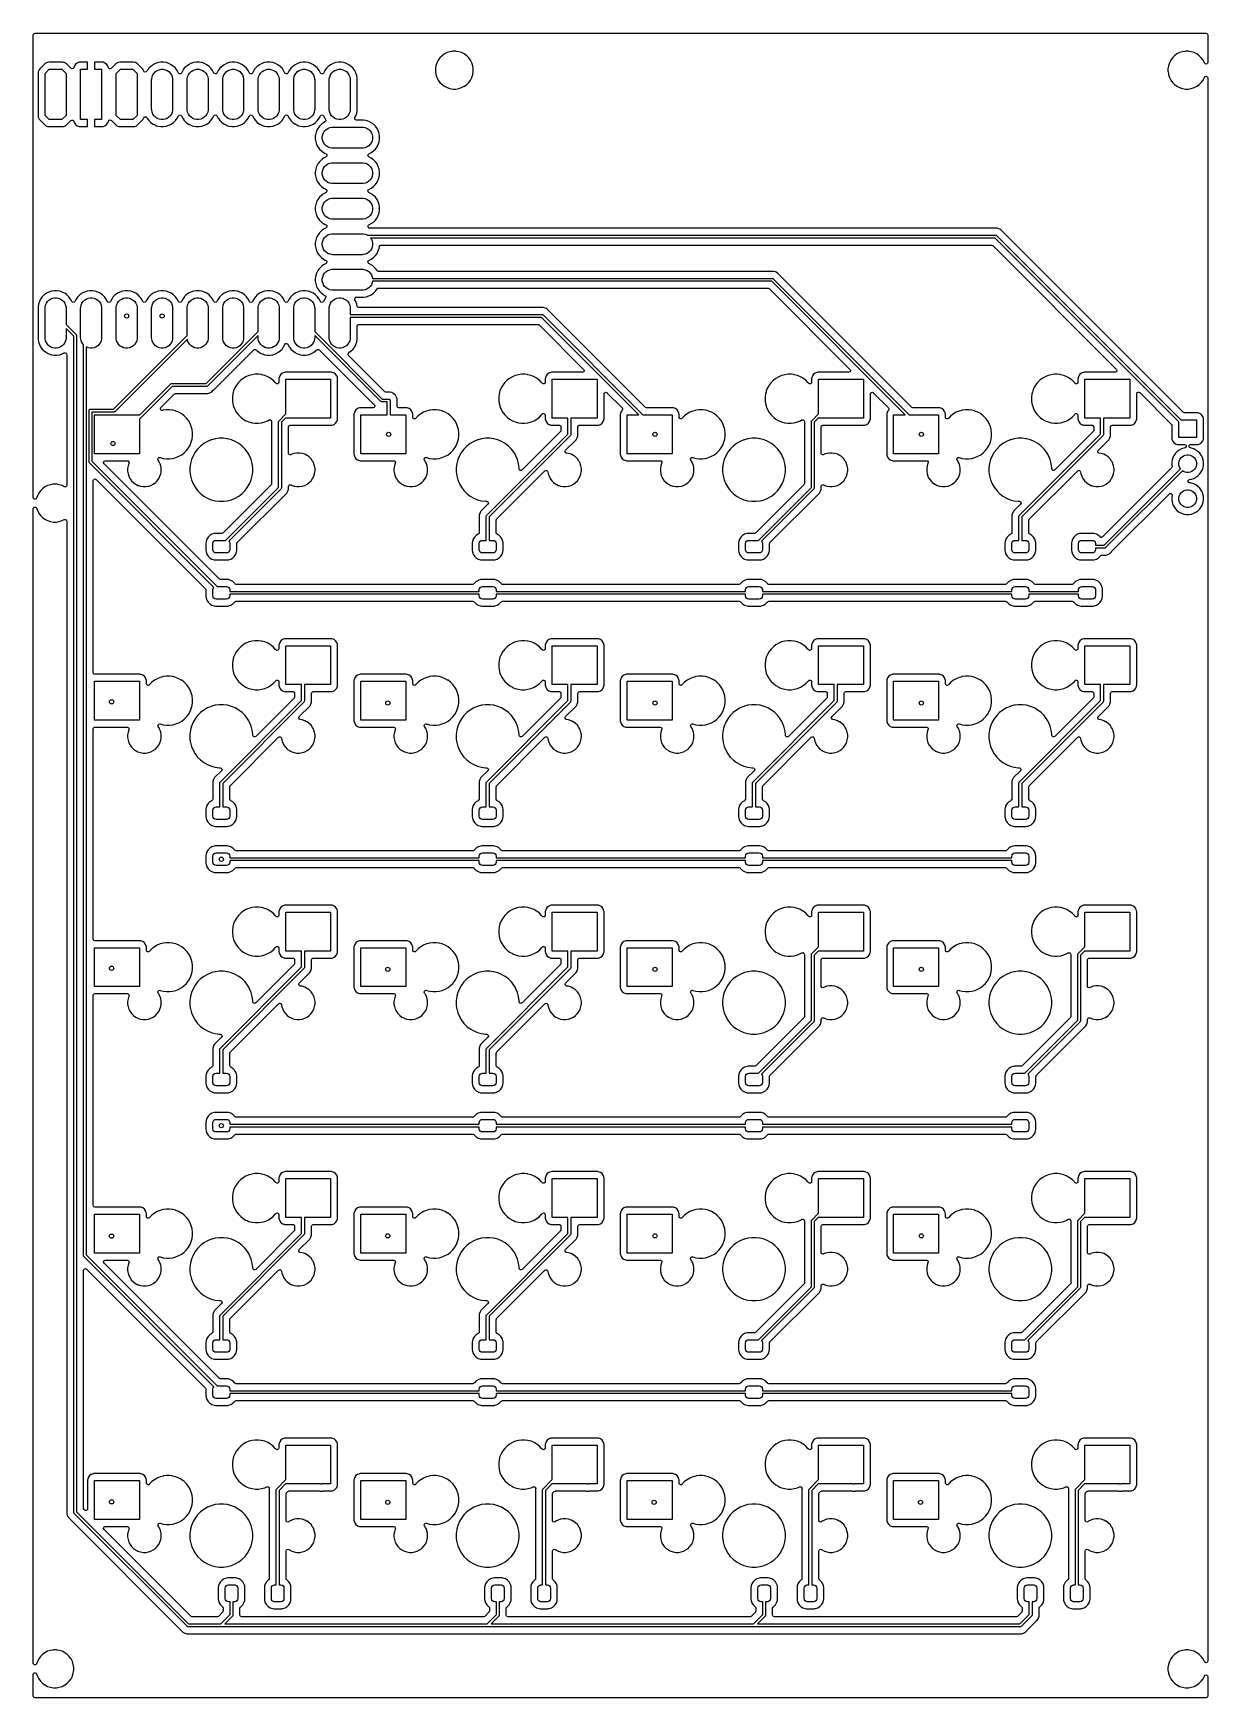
# Model space of a CAD drawing. Extents: x 101 to 185, y -154 to -35.
import ezdxf

# ---------------------------------------------------------------- set-up
doc = ezdxf.new("R2010")
doc.units = 0
doc.layers.add('BLACK', color=7, linetype='CONTINUOUS')

msp = doc.modelspace()

# ---------------------------------------------------------------- linework, layer by layer
at = {"layer": 'BLACK', "linetype": 'CONTINUOUS'}
for p, q in [((100.8501, -35.5899), (100.869785, -35.522861)), ((100.8501, -38.295019), (100.8501, -35.5899)), ((100.869785, -35.522861), (100.922589, -35.477106)), ((100.922589, -35.477106), (100.9741, -35.4659)), ((100.9741, -35.4659), (184.7251, -35.4659)), ((184.7251, -35.4659), (184.792139, -35.485585)), ((184.792139, -35.485585), (184.837894, -35.538389)), ((184.837894, -35.538389), (184.8491, -35.5899)), ((184.8491, -35.5899), (184.8491, -37.541307)), ((130.450335, -36.848444), (130.260929, -36.944951)), ((130.65251, -36.782753), (130.450335, -36.848444)), ((130.813792, -36.757208), (130.65251, -36.782753)), ((130.862463, -36.7495), (130.813792, -36.757208)), ((131.075037, -36.7495), (130.862463, -36.7495)), ((131.123707, -36.757208), (131.075037, -36.7495)), ((131.28499, -36.782753), (131.123707, -36.757208)), ((131.284991, -36.782753), (131.28499, -36.782753)), ((131.284993, -36.782754), (131.284991, -36.782753)), ((131.487162, -36.848443), (131.284993, -36.782754)), ((131.487163, -36.848443), (131.487162, -36.848443)), ((131.487164, -36.848444), (131.487163, -36.848443)), ((131.67657, -36.944951), (131.487164, -36.848444)), ((182.837835, -36.848444), (182.648429, -36.944951)), ((183.04001, -36.782753), (182.837835, -36.848444)), ((183.201292, -36.757208), (183.04001, -36.782753)), ((183.249963, -36.7495), (183.201292, -36.757208)), ((183.462537, -36.7495), (183.249963, -36.7495)), ((183.511207, -36.757208), (183.462537, -36.7495)), ((183.67249, -36.782753), (183.511207, -36.757208)), ((183.672491, -36.782753), (183.67249, -36.782753)), ((183.672493, -36.782754), (183.672491, -36.782753)), ((183.874662, -36.848443), (183.672493, -36.782754)), ((183.874663, -36.848443), (183.874662, -36.848443)), ((183.874664, -36.848444), (183.874663, -36.848443)), ((184.06407, -36.944951), (183.874664, -36.848444)), ((101.262436, -38.077982), (101.20736, -38.21095)), ((101.314408, -38.011077), (101.262436, -38.077982)), ((101.314417, -38.011067), (101.314408, -38.011077)), ((101.672358, -37.653127), (101.314417, -38.011067)), ((101.672365, -37.653121), (101.672358, -37.653127)), ((101.739284, -37.601136), (101.672365, -37.653121)), ((101.6973, -38.336), (101.9973, -38.036)), ((101.87225, -37.54606), (101.739284, -37.601136)), ((101.956329, -37.5355), (101.87225, -37.54606)), ((102.938277, -37.5355), (101.956329, -37.5355)), ((101.9973, -38.036), (102.8973, -38.036)), ((102.8973, -38.036), (103.1973, -38.336)), ((103.02235, -37.54606), (102.938277, -37.5355)), ((103.07119, -37.56629), (103.02235, -37.54606)), ((103.155317, -37.601136), (103.07119, -37.56629)), ((103.222222, -37.653108), (103.155317, -37.601136)), ((103.222232, -37.653117), (103.222222, -37.653108)), ((103.540449, -37.971335), (103.222232, -37.653117)), ((103.568703, -37.992486), (103.540449, -37.971335)), ((103.636976, -38.007338), (103.568703, -37.992486)), ((103.702441, -37.982921), (103.636976, -38.007338)), ((103.744312, -37.926987), (103.702441, -37.982921)), ((103.793945, -37.793913), (103.744312, -37.926987)), ((103.793949, -37.793906), (103.793945, -37.793913)), ((103.880109, -37.678812), (103.793949, -37.793906)), ((103.880112, -37.678809), (103.880109, -37.678812)), ((103.995206, -37.592649), (103.880112, -37.678809)), ((103.995213, -37.592645), (103.995206, -37.592649)), ((104.12992, -37.542403), (103.995213, -37.592645)), ((104.129927, -37.542401), (104.12992, -37.542403)), ((104.189455, -37.536), (104.129927, -37.542401)), ((104.7373, -37.536), (104.189455, -37.536)), ((104.2373, -41.636), (104.2373, -38.036)), ((104.2373, -38.036), (104.7373, -38.036)), ((104.7373, -38.036), (104.7373, -37.536)), ((105.785144, -37.536), (105.2373, -37.536)), ((105.2373, -37.536), (105.2373, -38.036)), ((105.2373, -38.036), (105.7373, -38.036)), ((105.7373, -38.036), (105.7373, -41.636)), ((105.844672, -37.542401), (105.785144, -37.536)), ((105.844679, -37.542403), (105.844672, -37.542401)), ((105.979386, -37.592645), (105.844679, -37.542403)), ((105.979393, -37.592649), (105.979386, -37.592645)), ((106.094487, -37.678809), (105.979393, -37.592649)), ((106.09449, -37.678812), (106.094487, -37.678809)), ((106.18065, -37.793906), (106.09449, -37.678812)), ((106.180654, -37.793913), (106.18065, -37.793906)), ((106.230287, -37.926986), (106.180654, -37.793913)), ((106.247202, -37.957963), (106.230287, -37.926986)), ((106.303135, -37.999835), (106.247202, -37.957963)), ((106.372827, -38.004819), (106.303135, -37.999835)), ((106.43415, -37.971335), (106.372827, -38.004819)), ((106.752366, -37.65312), (106.43415, -37.971335)), ((106.819284, -37.601136), (106.752366, -37.65312)), ((106.7773, -38.336), (107.0773, -38.036)), ((106.95225, -37.54606), (106.819284, -37.601136)), ((107.036329, -37.5355), (106.95225, -37.54606)), ((108.018277, -37.5355), (107.036329, -37.5355)), ((107.0773, -38.036), (107.9773, -38.036)), ((107.9773, -38.036), (108.2773, -38.336)), ((108.10235, -37.54606), (108.018277, -37.5355)), ((108.15119, -37.56629), (108.10235, -37.54606)), ((108.235317, -37.601136), (108.15119, -37.56629)), ((108.302222, -37.653108), (108.235317, -37.601136)), ((108.30223, -37.653115), (108.302222, -37.653108)), ((108.302231, -37.653116), (108.30223, -37.653115)), ((108.660179, -38.011065), (108.302231, -37.653116)), ((108.699534, -38.061727), (108.660179, -38.011065)), ((108.712163, -38.077984), (108.699534, -38.061727)), ((108.749322, -38.167693), (108.712163, -38.077984)), ((109.055624, -38.050974), (108.997774, -38.130597)), ((109.113472, -37.971354), (109.055624, -38.050974)), ((109.113474, -37.971352), (109.113472, -37.971354)), ((109.252651, -37.832174), (109.113474, -37.971351)), ((109.113474, -37.971351), (109.113474, -37.971352)), ((109.252652, -37.832174), (109.252651, -37.832174)), ((109.252654, -37.832172), (109.252652, -37.832174)), ((109.321041, -37.782485), (109.252654, -37.832172)), ((109.411894, -37.716476), (109.321041, -37.782485)), ((109.58727, -37.627117), (109.411894, -37.716476)), ((109.774473, -37.56629), (109.58727, -37.627117)), ((109.713752, -38.124559), (109.849586, -38.068295)), ((109.968878, -37.5355), (109.774473, -37.56629)), ((109.849586, -38.068295), (109.993787, -38.039611)), ((109.968883, -37.5355), (109.968878, -37.5355)), ((110.165717, -37.5355), (109.968883, -37.5355)), ((109.993787, -38.039611), (110.140813, -38.039611)), ((110.140813, -38.039611), (110.285014, -38.068295)), ((110.165722, -37.5355), (110.165717, -37.5355)), ((110.360126, -37.56629), (110.165722, -37.5355)), ((110.285014, -38.068295), (110.420848, -38.124559)), ((110.547329, -37.627117), (110.360126, -37.56629)), ((110.722705, -37.716476), (110.547329, -37.627117)), ((110.881946, -37.832172), (110.722705, -37.716476)), ((111.021128, -37.971354), (110.881946, -37.832172)), ((111.136824, -38.130595), (111.021128, -37.971354)), ((111.603785, -38.039741), (111.537776, -38.130594)), ((111.653472, -37.971354), (111.603785, -38.039741)), ((111.653474, -37.971352), (111.653472, -37.971354)), ((111.792651, -37.832174), (111.653474, -37.971351)), ((111.653474, -37.971351), (111.653474, -37.971352)), ((111.792652, -37.832174), (111.792651, -37.832174)), ((111.792654, -37.832172), (111.792652, -37.832174)), ((111.861041, -37.782485), (111.792654, -37.832172)), ((111.951894, -37.716476), (111.861041, -37.782485)), ((112.12727, -37.627117), (111.951894, -37.716476)), ((112.314473, -37.56629), (112.12727, -37.627117)), ((112.253752, -38.124559), (112.389586, -38.068295)), ((112.508878, -37.5355), (112.314473, -37.56629)), ((112.389586, -38.068295), (112.533787, -38.039611)), ((112.508883, -37.5355), (112.508878, -37.5355)), ((112.705717, -37.5355), (112.508883, -37.5355)), ((112.533787, -38.039611), (112.680813, -38.039611)), ((112.680813, -38.039611), (112.825014, -38.068295)), ((112.705722, -37.5355), (112.705717, -37.5355)), ((112.900126, -37.56629), (112.705722, -37.5355)), ((112.825014, -38.068295), (112.960848, -38.124559)), ((113.087329, -37.627117), (112.900126, -37.56629)), ((113.262705, -37.716476), (113.087329, -37.627117)), ((113.421946, -37.832172), (113.262705, -37.716476)), ((113.561128, -37.971354), (113.421946, -37.832172)), ((113.676824, -38.130595), (113.561128, -37.971354)), ((114.143785, -38.039741), (114.077776, -38.130594)), ((114.193472, -37.971354), (114.143785, -38.039741)), ((114.193474, -37.971352), (114.193472, -37.971354)), ((114.332651, -37.832174), (114.193474, -37.971351)), ((114.193474, -37.971351), (114.193474, -37.971352)), ((114.332652, -37.832174), (114.332651, -37.832174)), ((114.332654, -37.832172), (114.332652, -37.832174)), ((114.401041, -37.782485), (114.332654, -37.832172)), ((114.491894, -37.716476), (114.401041, -37.782485)), ((114.66727, -37.627117), (114.491894, -37.716476)), ((114.854473, -37.56629), (114.66727, -37.627117)), ((114.793752, -38.124559), (114.929586, -38.068295)), ((115.048878, -37.5355), (114.854473, -37.56629)), ((114.929586, -38.068295), (115.073787, -38.039611)), ((115.048883, -37.5355), (115.048878, -37.5355)), ((115.245717, -37.5355), (115.048883, -37.5355)), ((115.073787, -38.039611), (115.220813, -38.039611)), ((115.220813, -38.039611), (115.365014, -38.068295)), ((115.245722, -37.5355), (115.245717, -37.5355)), ((115.440126, -37.56629), (115.245722, -37.5355)), ((115.365014, -38.068295), (115.500848, -38.124559)), ((115.627329, -37.627117), (115.440126, -37.56629)), ((115.802705, -37.716476), (115.627329, -37.627117)), ((115.961946, -37.832172), (115.802705, -37.716476)), ((116.101128, -37.971354), (115.961946, -37.832172)), ((116.216824, -38.130595), (116.101128, -37.971354)), ((116.683785, -38.039741), (116.617776, -38.130594)), ((116.733472, -37.971354), (116.683785, -38.039741)), ((116.733474, -37.971352), (116.733472, -37.971354)), ((116.872651, -37.832174), (116.733474, -37.971351)), ((116.733474, -37.971351), (116.733474, -37.971352)), ((116.872652, -37.832174), (116.872651, -37.832174)), ((116.872654, -37.832172), (116.872652, -37.832174)), ((116.941041, -37.782485), (116.872654, -37.832172)), ((117.031894, -37.716476), (116.941041, -37.782485)), ((117.20727, -37.627117), (117.031894, -37.716476)), ((117.394473, -37.56629), (117.20727, -37.627117)), ((117.333752, -38.124559), (117.469586, -38.068295)), ((117.588878, -37.5355), (117.394473, -37.56629)), ((117.469586, -38.068295), (117.613787, -38.039611)), ((117.588883, -37.5355), (117.588878, -37.5355)), ((117.785717, -37.5355), (117.588883, -37.5355)), ((117.613787, -38.039611), (117.760813, -38.039611)), ((117.760813, -38.039611), (117.905014, -38.068295)), ((117.785722, -37.5355), (117.785717, -37.5355)), ((117.980126, -37.56629), (117.785722, -37.5355)), ((117.905014, -38.068295), (118.040848, -38.124559)), ((118.167329, -37.627117), (117.980126, -37.56629)), ((118.342705, -37.716476), (118.167329, -37.627117)), ((118.501946, -37.832172), (118.342705, -37.716476)), ((118.641128, -37.971354), (118.501946, -37.832172)), ((118.756824, -38.130595), (118.641128, -37.971354)), ((119.223785, -38.039741), (119.157776, -38.130594)), ((119.273472, -37.971354), (119.223785, -38.039741)), ((119.273474, -37.971352), (119.273472, -37.971354)), ((119.412651, -37.832174), (119.273474, -37.971351)), ((119.273474, -37.971351), (119.273474, -37.971352)), ((119.412652, -37.832174), (119.412651, -37.832174)), ((119.412654, -37.832172), (119.412652, -37.832174)), ((119.481041, -37.782485), (119.412654, -37.832172)), ((119.571894, -37.716476), (119.481041, -37.782485)), ((119.74727, -37.627117), (119.571894, -37.716476)), ((119.934473, -37.56629), (119.74727, -37.627117)), ((119.873752, -38.124559), (120.009586, -38.068295)), ((120.128878, -37.5355), (119.934473, -37.56629)), ((120.009586, -38.068295), (120.153787, -38.039611)), ((120.128883, -37.5355), (120.128878, -37.5355)), ((120.325717, -37.5355), (120.128883, -37.5355)), ((120.153787, -38.039611), (120.300813, -38.039611)), ((120.300813, -38.039611), (120.445014, -38.068295)), ((120.325722, -37.5355), (120.325717, -37.5355)), ((120.520126, -37.56629), (120.325722, -37.5355)), ((120.445014, -38.068295), (120.580848, -38.124559)), ((120.707329, -37.627117), (120.520126, -37.56629)), ((120.882705, -37.716476), (120.707329, -37.627117)), ((121.041946, -37.832172), (120.882705, -37.716476)), ((121.181128, -37.971354), (121.041946, -37.832172)), ((121.296824, -38.130595), (121.181128, -37.971354)), ((121.763785, -38.039741), (121.697776, -38.130594)), ((121.813472, -37.971354), (121.763785, -38.039741)), ((121.813474, -37.971352), (121.813472, -37.971354)), ((121.952651, -37.832174), (121.813474, -37.971351)), ((121.813474, -37.971351), (121.813474, -37.971352)), ((121.952652, -37.832174), (121.952651, -37.832174)), ((121.952654, -37.832172), (121.952652, -37.832174)), ((122.021041, -37.782485), (121.952654, -37.832172)), ((122.111894, -37.716476), (122.021041, -37.782485)), ((122.28727, -37.627117), (122.111894, -37.716476)), ((122.474473, -37.56629), (122.28727, -37.627117)), ((122.413752, -38.124559), (122.549586, -38.068295)), ((122.668878, -37.5355), (122.474473, -37.56629)), ((122.549586, -38.068295), (122.693787, -38.039611)), ((122.668883, -37.5355), (122.668878, -37.5355)), ((122.865717, -37.5355), (122.668883, -37.5355)), ((122.693787, -38.039611), (122.840813, -38.039611)), ((122.840813, -38.039611), (122.985014, -38.068295)), ((122.865722, -37.5355), (122.865717, -37.5355)), ((123.060126, -37.56629), (122.865722, -37.5355)), ((122.985014, -38.068295), (123.120848, -38.124559)), ((123.247329, -37.627117), (123.060126, -37.56629)), ((123.422705, -37.716476), (123.247329, -37.627117)), ((123.581946, -37.832172), (123.422705, -37.716476)), ((123.721128, -37.971354), (123.581946, -37.832172)), ((123.737373, -37.993713), (123.721128, -37.971354)), ((123.798599, -38.077984), (123.737373, -37.993713)), ((123.836823, -38.130594), (123.798599, -38.077984)), ((129.628818, -37.926987), (129.61825, -37.993713)), ((129.61825, -37.993713), (129.61825, -38.206287)), ((129.651503, -37.78376), (129.628818, -37.926987)), ((129.717194, -37.581585), (129.651503, -37.78376)), ((129.813701, -37.392179), (129.717194, -37.581585)), ((129.93864, -37.220213), (129.813701, -37.392179)), ((130.088963, -37.06989), (129.93864, -37.220213)), ((130.260929, -36.944951), (130.088963, -37.06989)), ((131.848536, -37.06989), (131.67657, -36.944951)), ((131.998859, -37.220213), (131.848536, -37.06989)), ((132.123798, -37.392179), (131.998859, -37.220213)), ((132.123799, -37.392181), (132.123798, -37.392179)), ((132.123801, -37.392184), (132.123799, -37.392181)), ((132.220307, -37.581588), (132.123801, -37.392184)), ((132.285996, -37.783757), (132.220307, -37.581588)), ((132.31925, -37.993713), (132.285996, -37.783757)), ((132.31925, -38.206287), (132.31925, -37.993713)), ((182.016318, -37.926987), (182.00575, -37.993713)), ((182.00575, -37.993713), (182.00575, -38.206287)), ((182.039003, -37.78376), (182.016318, -37.926987)), ((182.104694, -37.581585), (182.039003, -37.78376)), ((182.201201, -37.392179), (182.104694, -37.581585)), ((182.32614, -37.220213), (182.201201, -37.392179)), ((182.476463, -37.06989), (182.32614, -37.220213)), ((182.648429, -36.944951), (182.476463, -37.06989)), ((184.236036, -37.06989), (184.06407, -36.944951)), ((184.386359, -37.220213), (184.236036, -37.06989)), ((184.511298, -37.392179), (184.386359, -37.220213)), ((184.607808, -37.581589), (184.511298, -37.392179)), ((184.609668, -37.586081), (184.607808, -37.581589)), ((184.611064, -37.585502), (184.609668, -37.586081)), ((184.643897, -37.63502), (184.611064, -37.585502)), ((184.707453, -37.664045), (184.643897, -37.63502)), ((184.776611, -37.654101), (184.707453, -37.664045)), ((184.829415, -37.608346), (184.776611, -37.654101)), ((184.8491, -37.541307), (184.829415, -37.608346)), ((100.8501, -68.653903), (100.8501, -38.295019)), ((101.20736, -38.21095), (101.1968, -38.295019)), ((101.1968, -38.295019), (101.1968, -41.37697)), ((101.6973, -41.336), (101.6973, -38.336)), ((103.1973, -38.336), (103.1973, -41.336)), ((106.7773, -41.336), (106.7773, -38.336)), ((108.2773, -38.336), (108.2773, -41.336)), ((108.792437, -38.221588), (108.749322, -38.167693)), ((108.858571, -38.244126), (108.792437, -38.221588)), ((108.926393, -38.227331), (108.858571, -38.244126)), ((108.974367, -38.176536), (108.926393, -38.227331)), ((108.997774, -38.130597), (108.974367, -38.176536)), ((109.3173, -38.786), (109.320911, -38.712487)), ((109.3173, -40.886), (109.3173, -38.786)), ((109.320911, -38.712487), (109.349595, -38.568286)), ((109.349595, -38.568286), (109.405859, -38.432452)), ((109.405859, -38.432452), (109.487542, -38.310205)), ((109.487542, -38.310205), (109.591505, -38.206242)), ((109.591505, -38.206242), (109.713752, -38.124559)), ((110.420848, -38.124559), (110.543095, -38.206242)), ((110.543095, -38.206242), (110.647058, -38.310205)), ((110.647058, -38.310205), (110.728741, -38.432452)), ((110.728741, -38.432452), (110.785005, -38.568286)), ((110.785005, -38.568286), (110.813689, -38.712487)), ((110.813689, -38.712487), (110.8173, -38.786)), ((110.8173, -38.786), (110.8173, -40.886)), ((111.183187, -38.221588), (111.136824, -38.130595)), ((111.226815, -38.307213), (111.183187, -38.221588)), ((111.265855, -38.352267), (111.226815, -38.307213)), ((111.33199, -38.374804), (111.265855, -38.352267)), ((111.399811, -38.358009), (111.33199, -38.374804)), ((111.447785, -38.307213), (111.399811, -38.358009)), ((111.537776, -38.130594), (111.447785, -38.307213)), ((111.8573, -38.786), (111.860911, -38.712487)), ((111.8573, -40.886), (111.8573, -38.786)), ((111.860911, -38.712487), (111.889595, -38.568286)), ((111.889595, -38.568286), (111.945859, -38.432452)), ((111.945859, -38.432452), (112.027542, -38.310205)), ((112.027542, -38.310205), (112.131505, -38.206242)), ((112.131505, -38.206242), (112.253752, -38.124559)), ((112.960848, -38.124559), (113.083095, -38.206242)), ((113.083095, -38.206242), (113.187058, -38.310205)), ((113.187058, -38.310205), (113.268741, -38.432452)), ((113.268741, -38.432452), (113.325005, -38.568286)), ((113.325005, -38.568286), (113.353689, -38.712487)), ((113.353689, -38.712487), (113.3573, -38.786)), ((113.3573, -38.786), (113.3573, -40.886)), ((113.723187, -38.221588), (113.676824, -38.130595)), ((113.766815, -38.307213), (113.723187, -38.221588)), ((113.805855, -38.352267), (113.766815, -38.307213)), ((113.87199, -38.374804), (113.805855, -38.352267)), ((113.939811, -38.358009), (113.87199, -38.374804)), ((113.987785, -38.307213), (113.939811, -38.358009)), ((114.077776, -38.130594), (113.987785, -38.307213)), ((114.3973, -38.786), (114.400911, -38.712487)), ((114.3973, -40.886), (114.3973, -38.786)), ((114.400911, -38.712487), (114.429595, -38.568286)), ((114.429595, -38.568286), (114.485859, -38.432452)), ((114.485859, -38.432452), (114.567542, -38.310205)), ((114.567542, -38.310205), (114.671505, -38.206242)), ((114.671505, -38.206242), (114.793752, -38.124559)), ((115.500848, -38.124559), (115.623095, -38.206242)), ((115.623095, -38.206242), (115.727058, -38.310205)), ((115.727058, -38.310205), (115.808741, -38.432452)), ((115.808741, -38.432452), (115.865005, -38.568286)), ((115.865005, -38.568286), (115.893689, -38.712487)), ((115.893689, -38.712487), (115.8973, -38.786)), ((115.8973, -38.786), (115.8973, -40.886)), ((116.263187, -38.221588), (116.216824, -38.130595)), ((116.306815, -38.307213), (116.263187, -38.221588)), ((116.345855, -38.352267), (116.306815, -38.307213)), ((116.41199, -38.374804), (116.345855, -38.352267)), ((116.479811, -38.358009), (116.41199, -38.374804)), ((116.527785, -38.307213), (116.479811, -38.358009)), ((116.617776, -38.130594), (116.527785, -38.307213)), ((116.9373, -38.786), (116.940911, -38.712487)), ((116.9373, -40.886), (116.9373, -38.786)), ((116.940911, -38.712487), (116.969595, -38.568286)), ((116.969595, -38.568286), (117.025859, -38.432452)), ((117.025859, -38.432452), (117.107542, -38.310205)), ((117.107542, -38.310205), (117.211505, -38.206242)), ((117.211505, -38.206242), (117.333752, -38.124559)), ((118.040848, -38.124559), (118.163095, -38.206242)), ((118.163095, -38.206242), (118.267058, -38.310205)), ((118.267058, -38.310205), (118.348741, -38.432452)), ((118.348741, -38.432452), (118.405005, -38.568286)), ((118.405005, -38.568286), (118.433689, -38.712487)), ((118.433689, -38.712487), (118.4373, -38.786)), ((118.4373, -38.786), (118.4373, -40.886)), ((118.803187, -38.221588), (118.756824, -38.130595)), ((118.846815, -38.307213), (118.803187, -38.221588)), ((118.885855, -38.352267), (118.846815, -38.307213)), ((118.95199, -38.374804), (118.885855, -38.352267)), ((119.019811, -38.358009), (118.95199, -38.374804)), ((119.067785, -38.307213), (119.019811, -38.358009)), ((119.157776, -38.130594), (119.067785, -38.307213)), ((119.4773, -38.786), (119.480911, -38.712487)), ((119.4773, -40.886), (119.4773, -38.786)), ((119.480911, -38.712487), (119.509595, -38.568286)), ((119.509595, -38.568286), (119.565859, -38.432452)), ((119.565859, -38.432452), (119.647542, -38.310205)), ((119.647542, -38.310205), (119.751505, -38.206242)), ((119.751505, -38.206242), (119.873752, -38.124559)), ((120.580848, -38.124559), (120.703095, -38.206242)), ((120.703095, -38.206242), (120.807058, -38.310205)), ((120.807058, -38.310205), (120.888741, -38.432452)), ((120.888741, -38.432452), (120.945005, -38.568286)), ((120.945005, -38.568286), (120.973689, -38.712487)), ((120.973689, -38.712487), (120.9773, -38.786)), ((120.9773, -38.786), (120.9773, -40.886)), ((121.343187, -38.221588), (121.296824, -38.130595)), ((121.386815, -38.307213), (121.343187, -38.221588)), ((121.425855, -38.352267), (121.386815, -38.307213)), ((121.49199, -38.374804), (121.425855, -38.352267)), ((121.559811, -38.358009), (121.49199, -38.374804)), ((121.607785, -38.307213), (121.559811, -38.358009)), ((121.697776, -38.130594), (121.607785, -38.307213)), ((122.0173, -38.786), (122.020911, -38.712487)), ((122.0173, -40.886), (122.0173, -38.786)), ((122.020911, -38.712487), (122.049595, -38.568286)), ((122.049595, -38.568286), (122.105859, -38.432452)), ((122.105859, -38.432452), (122.187542, -38.310205)), ((122.187542, -38.310205), (122.291505, -38.206242)), ((122.291505, -38.206242), (122.413752, -38.124559)), ((123.120848, -38.124559), (123.243095, -38.206242)), ((123.243095, -38.206242), (123.347058, -38.310205)), ((123.347058, -38.310205), (123.428741, -38.432452)), ((123.428741, -38.432452), (123.485005, -38.568286)), ((123.485005, -38.568286), (123.513689, -38.712487)), ((123.513689, -38.712487), (123.5173, -38.786)), ((123.5173, -38.786), (123.5173, -40.886)), ((123.926182, -38.30597), (123.836823, -38.130594)), ((123.987009, -38.493173), (123.926182, -38.30597)), ((124.0178, -38.687577), (123.987009, -38.493173)), ((124.0178, -40.984422), (124.0178, -38.687577)), ((129.61825, -38.206287), (129.621583, -38.227331)), ((129.621583, -38.227331), (129.64494, -38.374804)), ((129.64494, -38.374804), (129.651504, -38.416243)), ((129.651504, -38.416243), (129.717192, -38.61841)), ((129.717192, -38.61841), (129.717194, -38.618414)), ((129.717194, -38.618414), (129.813701, -38.80782)), ((129.813701, -38.80782), (129.93864, -38.979786)), ((129.93864, -38.979786), (130.088963, -39.130109)), ((130.088963, -39.130109), (130.260929, -39.255048)), ((130.260929, -39.255048), (130.260931, -39.255049)), ((130.260931, -39.255049), (130.260934, -39.255051)), ((130.260934, -39.255051), (130.450338, -39.351557)), ((131.487162, -39.351557), (131.676566, -39.255051)), ((131.676566, -39.255051), (131.698539, -39.239086)), ((131.698539, -39.239086), (131.848536, -39.130109)), ((131.848536, -39.130109), (131.848538, -39.130106)), ((131.848538, -39.130106), (131.848542, -39.130104)), ((131.848542, -39.130104), (131.998854, -38.979792)), ((131.998854, -38.979792), (131.998856, -38.979788)), ((131.998856, -38.979788), (131.998859, -38.979786)), ((131.998859, -38.979786), (132.123798, -38.80782)), ((132.123797, -38.80782), (132.123801, -38.807816)), ((132.123798, -38.80782), (132.123797, -38.80782)), ((132.123801, -38.807816), (132.220307, -38.618412)), ((132.220307, -38.618412), (132.285996, -38.416243)), ((132.285996, -38.416243), (132.31925, -38.206287)), ((182.00575, -38.206287), (182.009083, -38.227331)), ((182.009083, -38.227331), (182.03244, -38.374804)), ((182.03244, -38.374804), (182.039004, -38.416243)), ((182.039004, -38.416243), (182.104692, -38.61841)), ((182.104692, -38.61841), (182.104694, -38.618414)), ((182.104694, -38.618414), (182.201201, -38.80782)), ((182.201201, -38.80782), (182.32614, -38.979786)), ((182.32614, -38.979786), (182.476463, -39.130109)), ((182.476463, -39.130109), (182.648429, -39.255048)), ((182.648429, -39.255048), (182.648431, -39.255049)), ((182.648431, -39.255049), (182.648434, -39.255051)), ((182.648434, -39.255051), (182.837838, -39.351557)), ((183.874662, -39.351557), (184.064066, -39.255051)), ((184.064066, -39.255051), (184.086039, -39.239086)), ((184.086039, -39.239086), (184.236036, -39.130109)), ((184.236036, -39.130109), (184.236038, -39.130106)), ((184.236038, -39.130106), (184.236042, -39.130104)), ((184.236042, -39.130104), (184.386354, -38.979792)), ((184.386354, -38.979792), (184.386356, -38.979788)), ((184.386356, -38.979788), (184.386359, -38.979786)), ((184.386359, -38.979786), (184.511298, -38.80782)), ((184.511297, -38.80782), (184.511301, -38.807816)), ((184.511298, -38.80782), (184.511297, -38.80782)), ((184.511301, -38.807816), (184.607807, -38.618412)), ((184.607807, -38.618412), (184.607808, -38.61841)), ((184.607808, -38.61841), (184.609668, -38.613919)), ((184.609668, -38.613919), (184.611161, -38.614537)), ((184.611161, -38.614537), (184.6466, -38.562703)), ((184.6466, -38.562703), (184.710957, -38.535501)), ((184.710957, -38.535501), (184.779804, -38.547411)), ((184.779804, -38.547411), (184.831283, -38.594652)), ((184.831283, -38.594652), (184.8491, -38.658692)), ((184.8491, -38.658692), (184.8491, -151.841307)), ((130.450338, -39.351557), (130.652507, -39.417246)), ((130.652507, -39.417246), (130.862463, -39.4505)), ((130.862463, -39.4505), (130.862464, -39.4505)), ((130.862464, -39.4505), (131.075036, -39.4505)), ((131.075036, -39.4505), (131.075037, -39.4505)), ((131.075037, -39.4505), (131.284993, -39.417246)), ((131.284993, -39.417246), (131.487162, -39.351557)), ((182.837838, -39.351557), (183.040007, -39.417246)), ((183.040007, -39.417246), (183.249963, -39.4505)), ((183.249963, -39.4505), (183.249964, -39.4505)), ((183.249964, -39.4505), (183.462536, -39.4505)), ((183.462536, -39.4505), (183.462537, -39.4505)), ((183.462537, -39.4505), (183.672493, -39.417246)), ((183.672493, -39.417246), (183.874662, -39.351557)), ((101.1968, -41.37697), (101.20736, -41.461049)), ((101.20736, -41.461049), (101.262436, -41.594015)), ((101.262436, -41.594015), (101.262437, -41.594016)), ((101.262437, -41.594016), (101.314421, -41.660935)), ((101.9973, -41.636), (101.6973, -41.336)), ((102.8973, -41.636), (101.9973, -41.636)), ((103.1973, -41.336), (102.8973, -41.636)), ((104.7373, -41.636), (104.2373, -41.636)), ((104.7373, -42.136), (104.7373, -41.636)), ((105.7373, -41.636), (105.2373, -41.636)), ((105.2373, -41.636), (105.2373, -42.136)), ((107.0773, -41.636), (106.7773, -41.336)), ((107.9773, -41.636), (107.0773, -41.636)), ((108.2773, -41.336), (107.9773, -41.636)), ((108.660184, -41.660931), (108.712164, -41.594016)), ((108.712164, -41.594016), (108.749322, -41.504305)), ((108.749322, -41.504305), (108.793162, -41.449903)), ((108.793162, -41.449903), (108.859456, -41.427838)), ((108.859456, -41.427838), (108.927156, -41.445117)), ((108.927156, -41.445117), (108.974368, -41.495464)), ((108.974368, -41.495464), (108.997776, -41.541405)), ((108.997776, -41.541405), (109.113472, -41.700646)), ((109.320911, -40.959513), (109.3173, -40.886)), ((109.349595, -41.103714), (109.320911, -40.959513)), ((109.405859, -41.239548), (109.349595, -41.103714)), ((109.487542, -41.361795), (109.405859, -41.239548)), ((109.591505, -41.465758), (109.487542, -41.361795)), ((109.713752, -41.547441), (109.591505, -41.465758)), ((109.849586, -41.603705), (109.713752, -41.547441)), ((109.993787, -41.632389), (109.849586, -41.603705)), ((110.140813, -41.632389), (109.993787, -41.632389)), ((110.285014, -41.603705), (110.140813, -41.632389)), ((110.420848, -41.547441), (110.285014, -41.603705)), ((110.543095, -41.465758), (110.420848, -41.547441)), ((110.647058, -41.361795), (110.543095, -41.465758)), ((110.728741, -41.239548), (110.647058, -41.361795)), ((110.785005, -41.103714), (110.728741, -41.239548)), ((110.813689, -40.959513), (110.785005, -41.103714)), ((110.8173, -40.886), (110.813689, -40.959513)), ((111.021128, -41.700646), (111.136824, -41.541405)), ((111.136824, -41.541405), (111.226184, -41.366025)), ((111.226184, -41.366025), (111.226815, -41.364787)), ((111.226815, -41.364787), (111.274789, -41.31399)), ((111.274789, -41.31399), (111.34261, -41.297195)), ((111.34261, -41.297195), (111.408745, -41.319732)), ((111.408745, -41.319732), (111.447785, -41.364787)), ((111.447785, -41.364787), (111.537774, -41.541403)), ((111.537774, -41.541403), (111.572534, -41.589246)), ((111.572534, -41.589246), (111.653472, -41.700646)), ((111.860911, -40.959513), (111.8573, -40.886)), ((111.889595, -41.103714), (111.860911, -40.959513)), ((111.945859, -41.239548), (111.889595, -41.103714)), ((112.027542, -41.361795), (111.945859, -41.239548)), ((112.131505, -41.465758), (112.027542, -41.361795)), ((112.253752, -41.547441), (112.131505, -41.465758)), ((112.389586, -41.603705), (112.253752, -41.547441)), ((112.533787, -41.632389), (112.389586, -41.603705)), ((112.680813, -41.632389), (112.533787, -41.632389)), ((112.825014, -41.603705), (112.680813, -41.632389)), ((112.960848, -41.547441), (112.825014, -41.603705)), ((113.083095, -41.465758), (112.960848, -41.547441)), ((113.187058, -41.361795), (113.083095, -41.465758)), ((113.268741, -41.239548), (113.187058, -41.361795)), ((113.325005, -41.103714), (113.268741, -41.239548)), ((113.353689, -40.959513), (113.325005, -41.103714)), ((113.3573, -40.886), (113.353689, -40.959513)), ((113.561128, -41.700646), (113.676824, -41.541405)), ((113.676824, -41.541405), (113.766184, -41.366025)), ((113.766184, -41.366025), (113.766815, -41.364787)), ((113.766815, -41.364787), (113.814789, -41.31399)), ((113.814789, -41.31399), (113.88261, -41.297195)), ((113.88261, -41.297195), (113.948745, -41.319732)), ((113.948745, -41.319732), (113.987785, -41.364787)), ((113.987785, -41.364787), (114.077774, -41.541403)), ((114.077774, -41.541403), (114.112534, -41.589246)), ((114.112534, -41.589246), (114.193472, -41.700646)), ((114.400911, -40.959513), (114.3973, -40.886)), ((114.429595, -41.103714), (114.400911, -40.959513)), ((114.485859, -41.239548), (114.429595, -41.103714)), ((114.567542, -41.361795), (114.485859, -41.239548)), ((114.671505, -41.465758), (114.567542, -41.361795)), ((114.793752, -41.547441), (114.671505, -41.465758)), ((114.929586, -41.603705), (114.793752, -41.547441)), ((115.073787, -41.632389), (114.929586, -41.603705)), ((115.220813, -41.632389), (115.073787, -41.632389)), ((115.365014, -41.603705), (115.220813, -41.632389)), ((115.500848, -41.547441), (115.365014, -41.603705)), ((115.623095, -41.465758), (115.500848, -41.547441)), ((115.727058, -41.361795), (115.623095, -41.465758)), ((115.808741, -41.239548), (115.727058, -41.361795)), ((115.865005, -41.103714), (115.808741, -41.239548)), ((115.893689, -40.959513), (115.865005, -41.103714)), ((115.8973, -40.886), (115.893689, -40.959513)), ((116.101128, -41.700646), (116.216824, -41.541405)), ((116.216824, -41.541405), (116.306184, -41.366025)), ((116.306184, -41.366025), (116.306815, -41.364787)), ((116.306815, -41.364787), (116.354789, -41.31399)), ((116.354789, -41.31399), (116.42261, -41.297195)), ((116.42261, -41.297195), (116.488745, -41.319732)), ((116.488745, -41.319732), (116.527785, -41.364787)), ((116.527785, -41.364787), (116.617774, -41.541403)), ((116.617774, -41.541403), (116.652534, -41.589246)), ((116.652534, -41.589246), (116.733472, -41.700646)), ((116.940911, -40.959513), (116.9373, -40.886)), ((116.969595, -41.103714), (116.940911, -40.959513)), ((117.025859, -41.239548), (116.969595, -41.103714)), ((117.107542, -41.361795), (117.025859, -41.239548)), ((117.211505, -41.465758), (117.107542, -41.361795)), ((117.333752, -41.547441), (117.211505, -41.465758)), ((117.469586, -41.603705), (117.333752, -41.547441)), ((117.613787, -41.632389), (117.469586, -41.603705)), ((117.760813, -41.632389), (117.613787, -41.632389)), ((117.905014, -41.603705), (117.760813, -41.632389)), ((118.040848, -41.547441), (117.905014, -41.603705)), ((118.163095, -41.465758), (118.040848, -41.547441)), ((118.267058, -41.361795), (118.163095, -41.465758)), ((118.348741, -41.239548), (118.267058, -41.361795)), ((118.405005, -41.103714), (118.348741, -41.239548)), ((118.433689, -40.959513), (118.405005, -41.103714)), ((118.4373, -40.886), (118.433689, -40.959513)), ((118.641128, -41.700646), (118.756824, -41.541405)), ((118.756824, -41.541405), (118.846184, -41.366025)), ((118.846184, -41.366025), (118.846815, -41.364787)), ((118.846815, -41.364787), (118.894789, -41.31399)), ((118.894789, -41.31399), (118.96261, -41.297195)), ((118.96261, -41.297195), (119.028745, -41.319732)), ((119.028745, -41.319732), (119.067785, -41.364787)), ((119.067785, -41.364787), (119.157774, -41.541403)), ((119.157774, -41.541403), (119.192534, -41.589246)), ((119.192534, -41.589246), (119.273472, -41.700646)), ((119.480911, -40.959513), (119.4773, -40.886)), ((119.509595, -41.103714), (119.480911, -40.959513)), ((119.565859, -41.239548), (119.509595, -41.103714)), ((119.647542, -41.361795), (119.565859, -41.239548)), ((119.751505, -41.465758), (119.647542, -41.361795)), ((119.873752, -41.547441), (119.751505, -41.465758)), ((120.009586, -41.603705), (119.873752, -41.547441)), ((120.153787, -41.632389), (120.009586, -41.603705)), ((120.300813, -41.632389), (120.153787, -41.632389)), ((120.445014, -41.603705), (120.300813, -41.632389)), ((120.580848, -41.547441), (120.445014, -41.603705)), ((120.703095, -41.465758), (120.580848, -41.547441)), ((120.807058, -41.361795), (120.703095, -41.465758)), ((120.888741, -41.239548), (120.807058, -41.361795)), ((120.945005, -41.103714), (120.888741, -41.239548)), ((120.973689, -40.959513), (120.945005, -41.103714)), ((120.9773, -40.886), (120.973689, -40.959513)), ((121.181128, -41.700646), (121.296824, -41.541405)), ((121.296824, -41.541405), (121.386184, -41.366025)), ((121.386184, -41.366025), (121.386815, -41.364787)), ((121.386815, -41.364787), (121.434789, -41.31399)), ((121.434789, -41.31399), (121.50261, -41.297195)), ((121.50261, -41.297195), (121.568745, -41.319732)), ((121.568745, -41.319732), (121.607785, -41.364787)), ((121.607785, -41.364787), (121.697774, -41.541403)), ((121.697774, -41.541403), (121.756301, -41.621957)), ((121.756301, -41.621957), (121.779781, -41.687763)), ((122.020911, -40.959513), (122.0173, -40.886)), ((122.049595, -41.103714), (122.020911, -40.959513)), ((122.105859, -41.239548), (122.049595, -41.103714)), ((122.187542, -41.361795), (122.105859, -41.239548)), ((122.291505, -41.465758), (122.187542, -41.361795)), ((122.413752, -41.547441), (122.291505, -41.465758)), ((122.549586, -41.603705), (122.413752, -41.547441)), ((122.693787, -41.632389), (122.549586, -41.603705)), ((122.840813, -41.632389), (122.693787, -41.632389)), ((122.985014, -41.603705), (122.840813, -41.632389)), ((123.120848, -41.547441), (122.985014, -41.603705)), ((123.243095, -41.465758), (123.120848, -41.547441)), ((123.347058, -41.361795), (123.243095, -41.465758)), ((123.428741, -41.239548), (123.347058, -41.361795)), ((123.485005, -41.103714), (123.428741, -41.239548)), ((123.513689, -40.959513), (123.485005, -41.103714)), ((123.5173, -40.886), (123.513689, -40.959513)), ((123.848111, -41.533853), (123.860364, -41.495205)), ((123.858055, -41.603011), (123.848111, -41.533853)), ((123.90381, -41.655815), (123.858055, -41.603011)), ((123.860364, -41.495205), (123.926182, -41.366029)), ((123.926182, -41.366028), (123.926184, -41.366025)), ((123.926182, -41.366029), (123.926182, -41.366028)), ((123.926184, -41.366025), (123.987009, -41.178826)), ((123.987009, -41.178826), (124.0178, -40.984422)), ((101.314421, -41.660935), (101.314427, -41.660941)), ((101.314427, -41.660941), (101.672367, -42.018882)), ((101.672367, -42.018882), (101.672377, -42.018891)), ((101.672377, -42.018891), (101.739282, -42.070863)), ((101.739282, -42.070863), (101.739283, -42.070863)), ((101.739283, -42.070863), (101.739284, -42.070864)), ((101.739284, -42.070864), (101.87225, -42.12594)), ((101.87225, -42.12594), (101.956323, -42.1365)), ((101.956323, -42.1365), (102.938275, -42.136499)), ((102.938275, -42.136499), (103.02235, -42.12594)), ((103.02235, -42.12594), (103.155316, -42.070863)), ((103.155316, -42.070863), (103.222235, -42.018879)), ((103.222235, -42.018879), (103.54045, -41.700663)), ((103.54045, -41.700663), (103.601772, -41.66718)), ((103.601772, -41.66718), (103.671464, -41.672164)), ((103.671464, -41.672164), (103.727397, -41.714036)), ((103.727397, -41.714036), (103.744312, -41.745013)), ((103.744312, -41.745013), (103.793945, -41.878086)), ((103.793945, -41.878086), (103.793949, -41.878093)), ((103.793949, -41.878093), (103.880109, -41.993187)), ((103.880109, -41.993187), (103.880112, -41.99319)), ((103.880112, -41.99319), (103.995206, -42.07935)), ((103.995206, -42.07935), (103.995213, -42.079354)), ((103.995213, -42.079354), (104.12992, -42.129596)), ((104.12992, -42.129596), (104.129927, -42.129598)), ((104.129927, -42.129598), (104.189455, -42.135999)), ((104.189455, -42.135999), (104.189472, -42.136)), ((104.189472, -42.136), (104.7373, -42.136)), ((105.2373, -42.136), (105.785128, -42.136)), ((105.785128, -42.136), (105.785144, -42.135999)), ((105.785144, -42.135999), (105.844672, -42.129598)), ((105.844672, -42.129598), (105.844679, -42.129596)), ((105.844679, -42.129596), (105.979386, -42.079354)), ((105.979386, -42.079354), (105.979393, -42.07935)), ((105.979393, -42.07935), (106.094487, -41.99319)), ((106.094487, -41.99319), (106.09449, -41.993187)), ((106.09449, -41.993187), (106.18065, -41.878093)), ((106.18065, -41.878093), (106.180655, -41.878084)), ((106.180655, -41.878084), (106.230287, -41.745013)), ((106.230287, -41.745013), (106.272158, -41.689079)), ((106.272158, -41.689079), (106.337622, -41.664661)), ((106.337622, -41.664661), (106.405895, -41.679512)), ((106.405895, -41.679512), (106.434149, -41.700663)), ((106.434149, -41.700663), (106.611569, -41.878084)), ((106.611569, -41.878084), (106.752367, -42.018882)), ((106.752367, -42.018882), (106.752377, -42.018891)), ((106.752377, -42.018891), (106.819282, -42.070863)), ((106.819282, -42.070863), (106.819283, -42.070863)), ((106.819283, -42.070863), (106.819284, -42.070864)), ((106.819284, -42.070864), (106.95225, -42.12594)), ((106.95225, -42.12594), (107.036323, -42.1365)), ((107.036323, -42.1365), (108.018275, -42.136499)), ((108.018275, -42.136499), (108.10235, -42.12594)), ((108.10235, -42.12594), (108.235316, -42.070863)), ((108.235316, -42.070863), (108.302235, -42.018879)), ((108.302235, -42.018879), (108.660184, -41.660931)), ((109.113472, -41.700646), (109.252654, -41.839828)), ((109.252654, -41.839828), (109.411895, -41.955524)), ((109.411895, -41.955524), (109.444569, -41.972172)), ((109.444569, -41.972172), (109.58727, -42.044882)), ((109.58727, -42.044882), (109.587272, -42.044882)), ((109.587272, -42.044882), (109.587275, -42.044884)), ((109.587275, -42.044884), (109.66723, -42.070863)), ((109.66723, -42.070863), (109.774473, -42.105709)), ((109.774473, -42.105709), (109.968878, -42.1365)), ((109.968878, -42.1365), (109.968883, -42.1365)), ((109.968883, -42.1365), (110.165722, -42.1365)), ((110.165722, -42.1365), (110.360126, -42.105709)), ((110.360126, -42.105709), (110.547325, -42.044884)), ((110.547325, -42.044884), (110.722705, -41.955524)), ((110.722705, -41.955524), (110.881946, -41.839828)), ((110.881946, -41.839828), (111.021128, -41.700646)), ((111.653472, -41.700646), (111.792654, -41.839828)), ((111.792654, -41.839828), (111.951895, -41.955524)), ((111.951895, -41.955524), (111.984569, -41.972172)), ((111.984569, -41.972172), (112.12727, -42.044882)), ((112.12727, -42.044882), (112.127272, -42.044882)), ((112.127272, -42.044882), (112.127275, -42.044884)), ((112.127275, -42.044884), (112.20723, -42.070863)), ((112.20723, -42.070863), (112.314473, -42.105709)), ((112.314473, -42.105709), (112.508878, -42.1365)), ((112.508878, -42.1365), (112.508883, -42.1365)), ((112.508883, -42.1365), (112.705722, -42.1365)), ((112.705722, -42.1365), (112.900126, -42.105709)), ((112.900126, -42.105709), (113.087325, -42.044884)), ((113.087325, -42.044884), (113.262705, -41.955524)), ((113.262705, -41.955524), (113.421946, -41.839828)), ((113.421946, -41.839828), (113.561128, -41.700646)), ((114.193472, -41.700646), (114.332654, -41.839828)), ((114.332654, -41.839828), (114.491895, -41.955524)), ((114.491895, -41.955524), (114.524569, -41.972172)), ((114.524569, -41.972172), (114.66727, -42.044882)), ((114.66727, -42.044882), (114.667272, -42.044882)), ((114.667272, -42.044882), (114.667275, -42.044884)), ((114.667275, -42.044884), (114.74723, -42.070863)), ((114.74723, -42.070863), (114.854473, -42.105709)), ((114.854473, -42.105709), (115.048878, -42.1365)), ((115.048878, -42.1365), (115.048883, -42.1365)), ((115.048883, -42.1365), (115.245722, -42.1365)), ((115.245722, -42.1365), (115.440126, -42.105709)), ((115.440126, -42.105709), (115.627325, -42.044884)), ((115.627325, -42.044884), (115.802705, -41.955524)), ((115.802705, -41.955524), (115.961946, -41.839828)), ((115.961946, -41.839828), (116.101128, -41.700646)), ((116.733472, -41.700646), (116.872654, -41.839828)), ((116.872654, -41.839828), (117.031895, -41.955524)), ((117.031895, -41.955524), (117.064569, -41.972172)), ((117.064569, -41.972172), (117.20727, -42.044882)), ((117.20727, -42.044882), (117.207272, -42.044882)), ((117.207272, -42.044882), (117.207275, -42.044884)), ((117.207275, -42.044884), (117.28723, -42.070863)), ((117.28723, -42.070863), (117.394473, -42.105709)), ((117.394473, -42.105709), (117.588878, -42.1365)), ((117.588878, -42.1365), (117.588883, -42.1365)), ((117.588883, -42.1365), (117.785722, -42.1365)), ((117.785722, -42.1365), (117.980126, -42.105709)), ((117.980126, -42.105709), (118.167325, -42.044884)), ((118.167325, -42.044884), (118.342705, -41.955524)), ((118.342705, -41.955524), (118.501946, -41.839828)), ((118.501946, -41.839828), (118.641128, -41.700646)), ((119.273472, -41.700646), (119.412654, -41.839828)), ((119.412654, -41.839828), (119.571895, -41.955524)), ((119.571895, -41.955524), (119.604569, -41.972172)), ((119.604569, -41.972172), (119.74727, -42.044882)), ((119.74727, -42.044882), (119.747272, -42.044882)), ((119.747272, -42.044882), (119.747275, -42.044884)), ((119.747275, -42.044884), (119.82723, -42.070863)), ((119.82723, -42.070863), (119.934473, -42.105709)), ((119.934473, -42.105709), (120.128878, -42.1365)), ((120.128878, -42.1365), (120.128883, -42.1365)), ((120.128883, -42.1365), (120.325722, -42.1365)), ((120.325722, -42.1365), (120.520126, -42.105709)), ((120.520126, -42.105709), (120.707325, -42.044884)), ((120.707325, -42.044884), (120.882705, -41.955524)), ((120.882705, -41.955524), (121.041946, -41.839828)), ((121.04759, -42.633173), (121.0168, -42.827577)), ((121.0168, -42.827577), (121.0168, -43.024422)), ((121.041946, -41.839828), (121.181128, -41.700646)), ((121.108417, -42.44597), (121.04759, -42.633173)), ((121.197776, -42.270594), (121.108417, -42.44597)), ((121.263785, -42.179741), (121.197776, -42.270594)), ((121.313472, -42.111354), (121.263785, -42.179741)), ((121.313474, -42.111352), (121.313472, -42.111354)), ((121.452651, -41.972174), (121.313474, -42.111351)), ((121.313474, -42.111351), (121.313474, -42.111352)), ((121.452652, -41.972174), (121.452651, -41.972174)), ((121.452654, -41.972172), (121.452652, -41.972174)), ((121.521041, -41.922485), (121.452654, -41.972172)), ((121.520911, -42.852487), (121.549595, -42.708286)), ((121.611894, -41.856476), (121.521041, -41.922485)), ((121.549595, -42.708286), (121.605859, -42.572452)), ((121.605859, -42.572452), (121.687542, -42.450205)), ((121.712278, -41.805328), (121.611894, -41.856476)), ((121.687542, -42.450205), (121.791505, -42.346242)), ((121.71385, -41.804512), (121.712278, -41.805328)), ((121.763956, -41.755817), (121.71385, -41.804512)), ((121.779781, -41.687763), (121.763956, -41.755817)), ((121.791505, -42.346242), (121.913752, -42.264559)), ((121.913752, -42.264559), (122.049586, -42.208295)), ((122.049586, -42.208295), (122.193787, -42.179611)), ((122.193787, -42.179611), (122.2673, -42.176)), ((122.2673, -42.176), (124.3673, -42.176)), ((123.970849, -41.6755), (123.90381, -41.655815)), ((124.465717, -41.6755), (123.970849, -41.6755)), ((124.3673, -42.176), (124.440813, -42.179611)), ((124.440813, -42.179611), (124.585014, -42.208295)), ((124.465722, -41.6755), (124.465717, -41.6755)), ((124.660126, -41.70629), (124.465722, -41.6755)), ((124.585014, -42.208295), (124.720848, -42.264559)), ((124.847329, -41.767117), (124.660126, -41.70629)), ((124.720848, -42.264559), (124.843095, -42.346242)), ((124.843095, -42.346242), (124.947058, -42.450205)), ((125.022705, -41.856476), (124.847329, -41.767117)), ((124.947058, -42.450205), (125.028741, -42.572452)), ((125.181946, -41.972172), (125.022705, -41.856476)), ((125.028741, -42.572452), (125.085005, -42.708286)), ((125.085005, -42.708286), (125.113689, -42.852487)), ((125.321128, -42.111354), (125.181946, -41.972172)), ((125.436823, -42.270594), (125.321128, -42.111354)), ((125.526182, -42.44597), (125.436823, -42.270594)), ((125.587009, -42.633173), (125.526182, -42.44597)), ((125.6178, -42.827577), (125.587009, -42.633173)), ((125.6178, -43.024422), (125.6178, -42.827577)), ((121.0168, -43.024422), (121.04759, -43.218826)), ((121.04759, -43.218826), (121.108417, -43.406029)), ((121.108417, -43.406029), (121.197776, -43.581405)), ((121.197776, -43.581405), (121.313472, -43.740646)), ((121.313472, -43.740646), (121.452654, -43.879828)), ((121.452654, -43.879828), (121.611895, -43.995524)), ((121.520911, -42.999513), (121.520911, -42.852487)), ((121.549595, -43.143714), (121.520911, -42.999513)), ((121.605859, -43.279548), (121.549595, -43.143714)), ((121.687542, -43.401795), (121.605859, -43.279548)), ((121.611895, -43.995524), (121.735292, -44.058397)), ((121.791505, -43.505758), (121.687542, -43.401795)), ((121.913752, -43.587441), (121.791505, -43.505758)), ((122.049586, -43.643705), (121.913752, -43.587441)), ((122.193787, -43.672389), (122.049586, -43.643705)), ((122.2673, -43.676), (122.193787, -43.672389)), ((124.3673, -43.676), (122.2673, -43.676)), ((124.440813, -43.672389), (124.3673, -43.676)), ((124.585014, -43.643705), (124.440813, -43.672389)), ((124.720848, -43.587441), (124.585014, -43.643705)), ((124.843095, -43.505758), (124.720848, -43.587441)), ((124.947058, -43.401795), (124.843095, -43.505758)), ((124.846087, -44.085515), (125.022703, -43.995525)), ((125.028741, -43.279548), (124.947058, -43.401795)), ((125.022702, -43.995525), (125.022705, -43.995524)), ((125.022703, -43.995525), (125.022702, -43.995525)), ((125.022705, -43.995524), (125.181946, -43.879828)), ((125.085005, -43.143714), (125.028741, -43.279548)), ((125.113689, -42.999513), (125.085005, -43.143714)), ((125.113689, -42.852487), (125.113689, -42.999513)), ((125.181946, -43.879828), (125.321128, -43.740646)), ((125.321128, -43.740646), (125.436824, -43.581405)), ((125.436824, -43.581405), (125.526184, -43.406025)), ((125.526184, -43.406025), (125.587009, -43.218826)), ((125.587009, -43.218826), (125.6178, -43.024422)), ((121.04759, -45.173173), (121.0168, -45.367577)), ((121.108417, -44.98597), (121.04759, -45.173173)), ((121.197776, -44.810594), (121.108417, -44.98597)), ((121.263785, -44.719741), (121.197776, -44.810594)), ((121.313472, -44.651354), (121.263785, -44.719741)), ((121.313474, -44.651352), (121.313472, -44.651354)), ((121.452651, -44.512174), (121.313474, -44.651351)), ((121.313474, -44.651351), (121.313474, -44.651352)), ((121.452652, -44.512174), (121.452651, -44.512174)), ((121.452654, -44.512172), (121.452652, -44.512174)), ((121.521041, -44.462485), (121.452654, -44.512172)), ((121.611894, -44.396476), (121.521041, -44.462485)), ((121.549595, -45.248286), (121.605859, -45.112452)), ((121.605859, -45.112452), (121.687542, -44.990205)), ((121.788513, -44.306485), (121.611894, -44.396476)), ((121.687542, -44.990205), (121.791505, -44.886242)), ((121.735292, -44.058397), (121.788513, -44.085515)), ((121.788513, -44.085515), (121.839309, -44.133489)), ((121.833567, -44.267445), (121.788513, -44.306485)), ((121.791505, -44.886242), (121.913752, -44.804559)), ((121.856104, -44.20131), (121.833567, -44.267445)), ((121.839309, -44.133489), (121.856104, -44.20131)), ((121.913752, -44.804559), (122.049586, -44.748295)), ((122.049586, -44.748295), (122.193787, -44.719611)), ((122.193787, -44.719611), (122.2673, -44.716)), ((122.2673, -44.716), (124.3673, -44.716)), ((124.3673, -44.716), (124.440813, -44.719611)), ((124.440813, -44.719611), (124.585014, -44.748295)), ((124.585014, -44.748295), (124.720848, -44.804559)), ((124.720848, -44.804559), (124.843095, -44.886242)), ((124.778495, -44.19069), (124.801032, -44.124555)), ((124.79529, -44.258511), (124.778495, -44.19069)), ((124.846087, -44.306485), (124.79529, -44.258511)), ((124.801032, -44.124555), (124.846087, -44.085515)), ((124.843095, -44.886242), (124.947058, -44.990205)), ((125.022703, -44.396474), (124.846087, -44.306485)), ((124.947058, -44.990205), (125.028741, -45.112452)), ((125.102325, -44.454324), (125.022703, -44.396474)), ((125.028741, -45.112452), (125.085005, -45.248286)), ((125.181946, -44.512172), (125.102325, -44.454324)), ((125.321128, -44.651354), (125.181946, -44.512172)), ((125.436823, -44.810594), (125.321128, -44.651354)), ((125.526182, -44.98597), (125.436823, -44.810594)), ((125.587009, -45.173173), (125.526182, -44.98597)), ((125.6178, -45.367577), (125.587009, -45.173173)), ((121.0168, -45.367577), (121.0168, -45.564422)), ((121.0168, -45.564422), (121.04759, -45.758826)), ((121.04759, -45.758826), (121.108417, -45.946029)), ((121.108417, -45.946029), (121.197776, -46.121405)), ((121.197776, -46.121405), (121.313472, -46.280646)), ((121.313472, -46.280646), (121.452654, -46.419828)), ((121.520911, -45.392487), (121.549595, -45.248286)), ((121.520911, -45.539513), (121.520911, -45.392487)), ((121.549595, -45.683714), (121.520911, -45.539513)), ((121.605859, -45.819548), (121.549595, -45.683714)), ((121.687542, -45.941795), (121.605859, -45.819548)), ((121.791505, -46.045758), (121.687542, -45.941795)), ((121.913752, -46.127441), (121.791505, -46.045758)), ((122.049586, -46.183705), (121.913752, -46.127441)), ((122.193787, -46.212389), (122.049586, -46.183705)), ((122.2673, -46.216), (122.193787, -46.212389)), ((124.3673, -46.216), (122.2673, -46.216)), ((124.440813, -46.212389), (124.3673, -46.216)), ((124.585014, -46.183705), (124.440813, -46.212389)), ((124.720848, -46.127441), (124.585014, -46.183705)), ((124.843095, -46.045758), (124.720848, -46.127441)), ((124.947058, -45.941795), (124.843095, -46.045758)), ((125.028741, -45.819548), (124.947058, -45.941795)), ((125.085005, -45.683714), (125.028741, -45.819548)), ((125.085005, -45.248286), (125.113689, -45.392487)), ((125.113689, -45.539513), (125.085005, -45.683714)), ((125.113689, -45.392487), (125.113689, -45.539513)), ((125.181946, -46.419828), (125.321128, -46.280646)), ((125.321128, -46.280646), (125.436824, -46.121405)), ((125.436824, -46.121405), (125.526184, -45.946025)), ((125.526184, -45.946025), (125.587009, -45.758826)), ((125.587009, -45.758826), (125.6178, -45.564422)), ((125.6178, -45.564422), (125.6178, -45.367577)), ((121.108417, -47.52597), (121.04759, -47.713173)), ((121.197776, -47.350594), (121.108417, -47.52597)), ((121.263785, -47.259741), (121.197776, -47.350594)), ((121.313472, -47.191354), (121.263785, -47.259741)), ((121.313474, -47.191352), (121.313472, -47.191354)), ((121.452651, -47.052174), (121.313474, -47.191351)), ((121.313474, -47.191351), (121.313474, -47.191352)), ((121.452652, -47.052174), (121.452651, -47.052174)), ((121.452654, -47.052172), (121.452652, -47.052174)), ((121.452654, -46.419828), (121.611895, -46.535524)), ((121.521041, -47.002485), (121.452654, -47.052172)), ((121.611894, -46.936476), (121.521041, -47.002485)), ((121.605859, -47.652452), (121.687542, -47.530205)), ((121.788513, -46.846485), (121.611894, -46.936476)), ((121.611895, -46.535524), (121.735292, -46.598397)), ((121.687542, -47.530205), (121.791505, -47.426242)), ((121.735292, -46.598397), (121.788513, -46.625515)), ((121.788513, -46.625515), (121.839309, -46.673489)), ((121.833567, -46.807445), (121.788513, -46.846485)), ((121.791505, -47.426242), (121.913752, -47.344559)), ((121.856104, -46.74131), (121.833567, -46.807445)), ((121.839309, -46.673489), (121.856104, -46.74131)), ((121.913752, -47.344559), (122.049586, -47.288295)), ((122.049586, -47.288295), (122.193787, -47.259611)), ((122.193787, -47.259611), (122.2673, -47.256)), ((122.2673, -47.256), (124.3673, -47.256)), ((124.3673, -47.256), (124.440813, -47.259611)), ((124.440813, -47.259611), (124.585014, -47.288295)), ((124.585014, -47.288295), (124.720848, -47.344559)), ((124.720848, -47.344559), (124.843095, -47.426242)), ((124.778495, -46.73069), (124.801032, -46.664555)), ((124.79529, -46.798511), (124.778495, -46.73069)), ((124.846087, -46.846485), (124.79529, -46.798511)), ((124.801032, -46.664555), (124.846087, -46.625515)), ((124.843095, -47.426242), (124.947058, -47.530205)), ((124.846087, -46.625515), (125.022703, -46.535525)), ((125.022703, -46.936474), (124.846087, -46.846485)), ((124.947058, -47.530205), (125.028741, -47.652452)), ((125.022702, -46.535525), (125.022705, -46.535524)), ((125.022703, -46.535525), (125.022702, -46.535525)), ((125.102325, -46.994324), (125.022703, -46.936474)), ((125.022705, -46.535524), (125.181946, -46.419828)), ((125.181946, -47.052172), (125.102325, -46.994324)), ((125.321128, -47.191354), (125.181946, -47.052172)), ((125.436823, -47.350594), (125.321128, -47.191354)), ((125.526182, -47.52597), (125.436823, -47.350594)), ((125.587009, -47.713173), (125.526182, -47.52597)), ((121.04759, -47.713173), (121.0168, -47.907577)), ((121.0168, -47.907577), (121.0168, -48.104422)), ((121.0168, -48.104422), (121.04759, -48.298826)), ((121.04759, -48.298826), (121.108417, -48.486029)), ((121.108417, -48.486029), (121.197776, -48.661405)), ((121.197776, -48.661405), (121.313472, -48.820646)), ((121.520911, -47.932487), (121.549595, -47.788286)), ((121.520911, -48.079513), (121.520911, -47.932487)), ((121.549595, -48.223714), (121.520911, -48.079513)), ((121.549595, -47.788286), (121.605859, -47.652452)), ((121.605859, -48.359548), (121.549595, -48.223714)), ((121.687542, -48.481795), (121.605859, -48.359548)), ((121.791505, -48.585758), (121.687542, -48.481795)), ((121.913752, -48.667441), (121.791505, -48.585758)), ((122.049586, -48.723705), (121.913752, -48.667441)), ((122.193787, -48.752389), (122.049586, -48.723705)), ((122.2673, -48.756), (122.193787, -48.752389)), ((124.3673, -48.756), (122.2673, -48.756)), ((124.440813, -48.752389), (124.3673, -48.756)), ((124.585014, -48.723705), (124.440813, -48.752389)), ((124.720848, -48.667441), (124.585014, -48.723705)), ((124.843095, -48.585758), (124.720848, -48.667441)), ((124.947058, -48.481795), (124.843095, -48.585758)), ((125.028741, -48.359548), (124.947058, -48.481795)), ((125.028741, -47.652452), (125.085005, -47.788286)), ((125.085005, -48.223714), (125.028741, -48.359548)), ((125.085005, -47.788286), (125.113689, -47.932487)), ((125.113689, -48.079513), (125.085005, -48.223714)), ((125.113689, -47.932487), (125.113689, -48.079513)), ((125.321128, -48.820646), (125.436824, -48.661405)), ((125.436824, -48.661405), (125.526184, -48.486025)), ((125.526184, -48.486025), (125.587009, -48.298826)), ((125.6178, -47.907577), (125.587009, -47.713173)), ((125.587009, -48.298826), (125.6178, -48.104422)), ((125.6178, -48.104422), (125.6178, -47.907577)), ((121.197776, -49.890594), (121.108417, -50.06597)), ((121.263785, -49.799741), (121.197776, -49.890594)), ((121.313472, -49.731354), (121.263785, -49.799741)), ((121.313472, -48.820646), (121.452654, -48.959828)), ((121.313474, -49.731352), (121.313472, -49.731354)), ((121.452651, -49.592174), (121.313474, -49.731351)), ((121.313474, -49.731351), (121.313474, -49.731352)), ((121.452652, -49.592174), (121.452651, -49.592174)), ((121.452654, -49.592172), (121.452652, -49.592174)), ((121.452654, -48.959828), (121.611895, -49.075524)), ((121.521041, -49.542485), (121.452654, -49.592172)), ((121.611894, -49.476476), (121.521041, -49.542485)), ((121.788513, -49.386485), (121.611894, -49.476476)), ((121.611895, -49.075524), (121.735292, -49.138397)), ((121.687542, -50.070205), (121.791505, -49.966242)), ((121.735292, -49.138397), (121.788513, -49.165515)), ((121.788513, -49.165515), (121.839309, -49.213489)), ((121.833567, -49.347445), (121.788513, -49.386485)), ((121.791505, -49.966242), (121.913752, -49.884559)), ((121.856104, -49.28131), (121.833567, -49.347445)), ((121.839309, -49.213489), (121.856104, -49.28131)), ((121.913752, -49.884559), (122.049586, -49.828295)), ((122.049586, -49.828295), (122.193787, -49.799611)), ((122.193787, -49.799611), (122.2673, -49.796)), ((122.2673, -49.796), (124.3673, -49.796)), ((124.3673, -49.796), (124.440813, -49.799611)), ((124.440813, -49.799611), (124.585014, -49.828295)), ((124.585014, -49.828295), (124.720848, -49.884559)), ((124.720848, -49.884559), (124.753311, -49.90625)), ((124.753311, -49.90625), (128.5875, -49.90625)), ((124.778495, -49.270689), (124.801032, -49.204555)), ((124.79529, -49.33851), (124.778495, -49.270689)), ((124.846086, -49.386485), (124.79529, -49.33851)), ((124.801032, -49.204555), (124.846087, -49.165515)), ((124.847323, -49.387115), (124.846086, -49.386485)), ((124.846087, -49.165515), (125.022703, -49.075525)), ((124.847325, -49.387116), (124.847323, -49.387115)), ((124.857373, -49.392235), (124.847325, -49.387116)), ((124.890779, -49.403619), (124.857373, -49.392235)), ((124.900661, -49.402627), (124.890779, -49.403619)), ((124.913666, -49.40575), (124.900661, -49.402627)), ((169.600581, -49.40575), (124.913666, -49.40575)), ((125.022702, -49.075525), (125.022705, -49.075524)), ((125.022703, -49.075525), (125.022702, -49.075525)), ((125.022705, -49.075524), (125.181946, -48.959828)), ((125.181946, -48.959828), (125.321128, -48.820646)), ((128.5875, -49.90625), (169.68725, -49.90625)), ((169.600597, -49.405749), (169.600581, -49.40575)), ((169.608193, -49.405749), (169.600597, -49.405749)), ((169.766307, -49.405749), (169.608193, -49.405749)), ((169.68725, -49.90625), (169.706759, -49.908171)), ((169.706759, -49.908171), (169.742807, -49.923103)), ((169.742807, -49.923103), (169.757961, -49.935539)), ((169.757961, -49.935539), (182.919821, -63.0974)), ((169.919035, -49.446673), (169.766307, -49.405749)), ((169.96915, -49.475608), (169.919035, -49.446673)), ((169.969154, -49.475609), (169.96915, -49.475608)), ((169.969154, -49.47561), (169.969154, -49.475609)), ((170.055966, -49.52573), (169.969154, -49.47561)), ((170.055967, -49.525731), (170.055966, -49.52573)), ((170.174838, -49.644602), (170.055967, -49.525731)), ((170.17484, -49.644605), (170.174838, -49.644602)), ((183.090816, -62.560581), (170.17484, -49.644605)), ((121.04759, -50.253173), (121.0168, -50.447577)), ((121.0168, -50.447577), (121.0168, -50.644422)), ((121.0168, -50.644422), (121.04759, -50.838826)), ((121.108417, -50.06597), (121.04759, -50.253173)), ((121.04759, -50.838826), (121.108417, -51.026029)), ((121.108417, -51.026029), (121.197776, -51.201405)), ((121.520911, -50.472487), (121.549595, -50.328286)), ((121.520911, -50.619513), (121.520911, -50.472487)), ((121.549595, -50.763714), (121.520911, -50.619513)), ((121.549595, -50.328286), (121.605859, -50.192452)), ((121.605859, -50.899548), (121.549595, -50.763714)), ((121.605859, -50.192452), (121.687542, -50.070205)), ((121.687542, -51.021795), (121.605859, -50.899548)), ((121.791505, -51.125758), (121.687542, -51.021795)), ((121.913752, -51.207441), (121.791505, -51.125758)), ((124.843095, -51.125758), (124.720848, -51.207441)), ((124.947058, -51.021795), (124.843095, -51.125758)), ((125.028741, -50.899548), (124.947058, -51.021795)), ((128.5875, -50.10625), (124.971143, -50.10625)), ((124.971143, -50.10625), (125.028741, -50.192452)), ((125.028741, -50.192452), (125.085005, -50.328286)), ((125.085005, -50.763714), (125.028741, -50.899548)), ((125.085005, -50.328286), (125.113689, -50.472487)), ((125.113689, -50.619513), (125.085005, -50.763714)), ((125.113689, -50.472487), (125.113689, -50.619513)), ((125.436824, -51.201405), (125.526184, -51.026025)), ((125.526184, -51.026025), (125.587009, -50.838826)), ((125.587009, -50.838826), (125.607199, -50.711352)), ((125.607199, -50.711352), (125.637128, -50.648217)), ((125.637128, -50.648217), (125.69644, -50.611286)), ((125.69644, -50.611286), (125.729672, -50.60675)), ((125.729672, -50.60675), (128.508443, -50.60675)), ((128.508443, -50.60675), (169.387153, -50.60675)), ((169.645828, -50.10625), (128.5875, -50.10625)), ((169.387153, -50.60675), (169.454192, -50.626435)), ((169.454192, -50.626435), (169.474834, -50.643069)), ((169.474834, -50.643069), (178.324584, -59.492819)), ((182.7784, -63.238821), (169.645828, -50.10625)), ((121.197776, -51.201405), (121.313472, -51.360646)), ((121.263785, -52.339741), (121.197776, -52.430594)), ((121.313472, -52.271354), (121.263785, -52.339741)), ((121.313472, -51.360646), (121.452654, -51.499828)), ((121.313474, -52.271352), (121.313472, -52.271354)), ((121.452651, -52.132174), (121.313474, -52.271351)), ((121.313474, -52.271351), (121.313474, -52.271352)), ((121.452652, -52.132174), (121.452651, -52.132174)), ((121.452654, -52.132172), (121.452652, -52.132174)), ((121.452654, -51.499828), (121.611895, -51.615524)), ((121.521041, -52.082485), (121.452654, -52.132172)), ((121.611894, -52.016476), (121.521041, -52.082485)), ((121.788513, -51.926485), (121.611894, -52.016476)), ((121.611895, -51.615524), (121.735292, -51.678397)), ((121.735292, -51.678397), (121.788513, -51.705515)), ((121.788513, -51.705515), (121.839309, -51.753489)), ((121.833567, -51.887445), (121.788513, -51.926485)), ((121.856104, -51.82131), (121.833567, -51.887445)), ((121.839309, -51.753489), (121.856104, -51.82131)), ((122.049586, -51.263705), (121.913752, -51.207441)), ((122.193787, -51.292389), (122.049586, -51.263705)), ((122.049586, -52.368295), (122.193787, -52.339611)), ((122.2673, -51.296), (122.193787, -51.292389)), ((122.193787, -52.339611), (122.2673, -52.336)), ((124.3673, -51.296), (122.2673, -51.296)), ((122.2673, -52.336), (124.3673, -52.336)), ((124.440813, -51.292389), (124.3673, -51.296)), ((124.3673, -52.336), (124.440813, -52.339611)), ((124.585014, -51.263705), (124.440813, -51.292389)), ((124.440813, -52.339611), (124.585014, -52.368295)), ((124.720848, -51.207441), (124.585014, -51.263705)), ((124.778495, -51.81069), (124.801032, -51.744555)), ((124.79529, -51.878511), (124.778495, -51.81069)), ((124.846087, -51.926485), (124.79529, -51.878511)), ((124.801032, -51.744555), (124.846087, -51.705515)), ((124.846087, -51.705515), (125.022703, -51.615525)), ((125.022703, -52.016474), (124.846087, -51.926485)), ((125.022702, -51.615525), (125.022705, -51.615524)), ((125.022703, -51.615525), (125.022702, -51.615525)), ((125.102325, -52.074324), (125.022703, -52.016474)), ((125.022705, -51.615524), (125.181946, -51.499828)), ((125.181946, -52.132172), (125.102325, -52.074324)), ((125.181946, -51.499828), (125.321128, -51.360646)), ((125.321128, -52.271354), (125.181946, -52.132172)), ((125.321128, -51.360646), (125.436824, -51.201405)), ((125.436823, -52.430594), (125.321128, -52.271354)), ((121.04759, -52.793173), (121.0168, -52.987577)), ((121.0168, -52.987577), (121.0168, -53.184422)), ((121.0168, -53.184422), (121.04759, -53.378826)), ((121.108417, -52.60597), (121.04759, -52.793173)), ((121.04759, -53.378826), (121.108417, -53.566029)), ((121.197776, -52.430594), (121.108417, -52.60597)), ((121.520911, -53.012487), (121.549595, -52.868286)), ((121.520911, -53.159513), (121.520911, -53.012487)), ((121.549595, -53.303714), (121.520911, -53.159513)), ((121.549595, -52.868286), (121.605859, -52.732452)), ((121.605859, -53.439548), (121.549595, -53.303714)), ((121.605859, -52.732452), (121.687542, -52.610205)), ((121.687542, -53.561795), (121.605859, -53.439548)), ((121.687542, -52.610205), (121.791505, -52.506242)), ((121.791505, -52.506242), (121.913752, -52.424559)), ((121.913752, -52.424559), (122.049586, -52.368295)), ((124.585014, -52.368295), (124.720848, -52.424559)), ((124.720848, -52.424559), (124.843095, -52.506242)), ((124.843095, -52.506242), (124.947058, -52.610205)), ((124.947058, -52.610205), (125.028741, -52.732452)), ((125.028741, -53.439548), (124.947058, -53.561795)), ((125.028741, -52.732452), (125.085005, -52.868286)), ((125.085005, -53.303714), (125.028741, -53.439548)), ((125.085005, -52.868286), (125.10842, -52.986)), ((125.10842, -53.186), (125.085005, -53.303714)), ((125.10842, -52.986), (153.703, -52.986)), ((153.661578, -53.186), (125.10842, -53.186)), ((125.439578, -52.434386), (125.436823, -52.430594)), ((125.472857, -52.465815), (125.439578, -52.434386)), ((125.539896, -52.4855), (125.472857, -52.465815)), ((153.616331, -52.4855), (125.539896, -52.4855)), ((153.616347, -52.485499), (153.616331, -52.4855)), ((153.623943, -52.485499), (153.616347, -52.485499)), ((153.782057, -52.485499), (153.623943, -52.485499)), ((163.220578, -62.745), (153.661578, -53.186)), ((153.703, -52.986), (153.722509, -52.987921)), ((153.722509, -52.987921), (153.758557, -53.002853)), ((153.758557, -53.002853), (153.773711, -53.015289)), ((153.773711, -53.015289), (163.503422, -62.745)), ((153.934785, -52.526423), (153.782057, -52.485499)), ((153.9849, -52.555358), (153.934785, -52.526423)), ((153.984904, -52.555359), (153.9849, -52.555358)), ((153.984904, -52.55536), (153.984904, -52.555359)), ((154.071716, -52.60548), (153.984904, -52.55536)), ((154.071717, -52.605481), (154.071716, -52.60548)), ((154.190588, -52.724352), (154.071717, -52.605481)), ((154.19059, -52.724355), (154.190588, -52.724352)), ((163.674416, -62.208181), (154.19059, -52.724355)), ((101.288417, -54.64597), (101.22759, -54.833173)), ((101.377776, -54.470594), (101.288417, -54.64597)), ((101.470387, -54.343128), (101.377776, -54.470594)), ((101.493472, -54.311354), (101.470387, -54.343128)), ((101.493474, -54.311352), (101.493472, -54.311354)), ((101.632651, -54.172174), (101.493474, -54.311351)), ((101.493474, -54.311351), (101.493474, -54.311352)), ((101.632652, -54.172174), (101.632651, -54.172174)), ((101.632654, -54.172172), (101.632652, -54.172174)), ((101.701041, -54.122485), (101.632654, -54.172172)), ((101.791894, -54.056476), (101.701041, -54.122485)), ((101.785859, -54.772452), (101.867542, -54.650205)), ((101.96727, -53.967117), (101.791894, -54.056476)), ((101.867542, -54.650205), (101.971505, -54.546242)), ((102.154473, -53.90629), (101.96727, -53.967117)), ((101.971505, -54.546242), (102.093752, -54.464559)), ((102.093752, -54.464559), (102.229586, -54.408295)), ((102.348878, -53.8755), (102.154473, -53.90629)), ((102.229586, -54.408295), (102.373787, -54.379611)), ((102.348883, -53.8755), (102.348878, -53.8755)), ((102.545717, -53.8755), (102.348883, -53.8755)), ((102.373787, -54.379611), (102.520813, -54.379611)), ((102.520813, -54.379611), (102.665014, -54.408295)), ((102.545722, -53.8755), (102.545717, -53.8755)), ((102.740126, -53.90629), (102.545722, -53.8755)), ((102.665014, -54.408295), (102.800848, -54.464559)), ((102.927329, -53.967117), (102.740126, -53.90629)), ((102.800848, -54.464559), (102.923095, -54.546242)), ((102.923095, -54.546242), (103.027058, -54.650205)), ((103.102705, -54.056476), (102.927329, -53.967117)), ((103.027058, -54.650205), (103.108741, -54.772452)), ((103.261946, -54.172172), (103.102705, -54.056476)), ((103.401128, -54.311354), (103.261946, -54.172172)), ((103.500498, -54.448125), (103.401128, -54.311354)), ((103.516823, -54.470594), (103.500498, -54.448125)), ((103.606815, -54.647213), (103.516823, -54.470594)), ((103.645855, -54.692267), (103.606815, -54.647213)), ((103.71199, -54.714804), (103.645855, -54.692267)), ((103.779811, -54.698009), (103.71199, -54.714804)), ((103.827785, -54.647213), (103.779811, -54.698009)), ((103.917776, -54.470594), (103.827785, -54.647213)), ((104.010387, -54.343128), (103.917776, -54.470594)), ((104.033472, -54.311354), (104.010387, -54.343128)), ((104.033474, -54.311352), (104.033472, -54.311354)), ((104.172651, -54.172174), (104.033474, -54.311351)), ((104.033474, -54.311351), (104.033474, -54.311352)), ((104.172652, -54.172174), (104.172651, -54.172174)), ((104.172654, -54.172172), (104.172652, -54.172174)), ((104.241041, -54.122485), (104.172654, -54.172172)), ((104.331894, -54.056476), (104.241041, -54.122485)), ((104.325859, -54.772452), (104.407542, -54.650205)), ((104.50727, -53.967117), (104.331894, -54.056476)), ((104.407542, -54.650205), (104.511505, -54.546242)), ((104.694473, -53.90629), (104.50727, -53.967117)), ((104.511505, -54.546242), (104.633752, -54.464559)), ((104.633752, -54.464559), (104.769586, -54.408295)), ((104.888878, -53.8755), (104.694473, -53.90629)), ((104.769586, -54.408295), (104.913787, -54.379611)), ((104.888883, -53.8755), (104.888878, -53.8755)), ((105.085717, -53.8755), (104.888883, -53.8755)), ((104.913787, -54.379611), (105.060813, -54.379611)), ((105.060813, -54.379611), (105.205014, -54.408295)), ((105.085722, -53.8755), (105.085717, -53.8755)), ((105.280126, -53.90629), (105.085722, -53.8755)), ((105.205014, -54.408295), (105.340848, -54.464559)), ((105.467329, -53.967117), (105.280126, -53.90629)), ((105.340848, -54.464559), (105.463095, -54.546242)), ((105.463095, -54.546242), (105.567058, -54.650205)), ((105.642705, -54.056476), (105.467329, -53.967117)), ((105.567058, -54.650205), (105.648741, -54.772452)), ((105.801946, -54.172172), (105.642705, -54.056476)), ((105.941128, -54.311354), (105.801946, -54.172172)), ((106.040498, -54.448125), (105.941128, -54.311354)), ((106.056823, -54.470594), (106.040498, -54.448125)), ((106.146815, -54.647213), (106.056823, -54.470594)), ((106.185855, -54.692267), (106.146815, -54.647213)), ((106.25199, -54.714804), (106.185855, -54.692267)), ((106.319811, -54.698009), (106.25199, -54.714804)), ((106.367785, -54.647213), (106.319811, -54.698009)), ((106.457776, -54.470594), (106.367785, -54.647213)), ((106.550387, -54.343128), (106.457776, -54.470594)), ((106.573472, -54.311354), (106.550387, -54.343128)), ((106.573474, -54.311352), (106.573472, -54.311354)), ((106.712651, -54.172174), (106.573474, -54.311351)), ((106.573474, -54.311351), (106.573474, -54.311352)), ((106.712652, -54.172174), (106.712651, -54.172174)), ((106.712654, -54.172172), (106.712652, -54.172174)), ((106.781041, -54.122485), (106.712654, -54.172172)), ((106.871894, -54.056476), (106.781041, -54.122485)), ((106.865859, -54.772452), (106.947542, -54.650205)), ((107.04727, -53.967117), (106.871894, -54.056476)), ((106.947542, -54.650205), (107.051505, -54.546242)), ((107.234473, -53.90629), (107.04727, -53.967117)), ((107.051505, -54.546242), (107.173752, -54.464559)), ((107.173752, -54.464559), (107.309586, -54.408295)), ((107.428878, -53.8755), (107.234473, -53.90629)), ((107.309586, -54.408295), (107.453787, -54.379611)), ((107.428883, -53.8755), (107.428878, -53.8755)), ((107.625717, -53.8755), (107.428883, -53.8755)), ((107.453787, -54.379611), (107.600813, -54.379611)), ((107.600813, -54.379611), (107.745014, -54.408295)), ((107.625722, -53.8755), (107.625717, -53.8755)), ((107.820126, -53.90629), (107.625722, -53.8755)), ((107.745014, -54.408295), (107.880848, -54.464559)), ((108.007329, -53.967117), (107.820126, -53.90629)), ((107.880848, -54.464559), (108.003095, -54.546242)), ((108.003095, -54.546242), (108.107058, -54.650205)), ((108.182705, -54.056476), (108.007329, -53.967117)), ((108.107058, -54.650205), (108.188741, -54.772452)), ((108.341946, -54.172172), (108.182705, -54.056476)), ((108.481128, -54.311354), (108.341946, -54.172172)), ((108.580498, -54.448125), (108.481128, -54.311354)), ((108.596823, -54.470594), (108.580498, -54.448125)), ((108.686815, -54.647213), (108.596823, -54.470594)), ((108.725855, -54.692267), (108.686815, -54.647213)), ((108.79199, -54.714804), (108.725855, -54.692267)), ((108.859811, -54.698009), (108.79199, -54.714804)), ((108.907785, -54.647213), (108.859811, -54.698009)), ((108.997776, -54.470594), (108.907785, -54.647213)), ((109.090387, -54.343128), (108.997776, -54.470594)), ((109.113472, -54.311354), (109.090387, -54.343128)), ((109.113474, -54.311352), (109.113472, -54.311354)), ((109.252651, -54.172174), (109.113474, -54.311351)), ((109.113474, -54.311351), (109.113474, -54.311352)), ((109.252652, -54.172174), (109.252651, -54.172174)), ((109.252654, -54.172172), (109.252652, -54.172174)), ((109.321041, -54.122485), (109.252654, -54.172172)), ((109.411894, -54.056476), (109.321041, -54.122485)), ((109.405859, -54.772452), (109.487542, -54.650205)), ((109.58727, -53.967117), (109.411894, -54.056476)), ((109.487542, -54.650205), (109.591505, -54.546242)), ((109.774473, -53.90629), (109.58727, -53.967117)), ((109.591505, -54.546242), (109.713752, -54.464559)), ((109.713752, -54.464559), (109.849586, -54.408295)), ((109.968878, -53.8755), (109.774473, -53.90629)), ((109.849586, -54.408295), (109.993787, -54.379611)), ((109.968883, -53.8755), (109.968878, -53.8755)), ((110.165717, -53.8755), (109.968883, -53.8755)), ((109.993787, -54.379611), (110.140813, -54.379611)), ((110.140813, -54.379611), (110.285014, -54.408295)), ((110.165722, -53.8755), (110.165717, -53.8755)), ((110.360126, -53.90629), (110.165722, -53.8755)), ((110.285014, -54.408295), (110.420848, -54.464559)), ((110.547329, -53.967117), (110.360126, -53.90629)), ((110.420848, -54.464559), (110.543095, -54.546242)), ((110.543095, -54.546242), (110.647058, -54.650205)), ((110.722705, -54.056476), (110.547329, -53.967117)), ((110.647058, -54.650205), (110.728741, -54.772452)), ((110.881946, -54.172172), (110.722705, -54.056476)), ((111.021128, -54.311354), (110.881946, -54.172172)), ((111.120498, -54.448125), (111.021128, -54.311354)), ((111.136823, -54.470594), (111.120498, -54.448125)), ((111.226815, -54.647213), (111.136823, -54.470594)), ((111.265855, -54.692267), (111.226815, -54.647213)), ((111.33199, -54.714804), (111.265855, -54.692267)), ((111.399811, -54.698009), (111.33199, -54.714804)), ((111.447785, -54.647213), (111.399811, -54.698009)), ((111.537776, -54.470594), (111.447785, -54.647213)), ((111.630387, -54.343128), (111.537776, -54.470594)), ((111.653472, -54.311354), (111.630387, -54.343128)), ((111.653474, -54.311352), (111.653472, -54.311354)), ((111.792651, -54.172174), (111.653474, -54.311351)), ((111.653474, -54.311351), (111.653474, -54.311352)), ((111.792652, -54.172174), (111.792651, -54.172174)), ((111.792654, -54.172172), (111.792652, -54.172174)), ((111.861041, -54.122485), (111.792654, -54.172172)), ((111.951894, -54.056476), (111.861041, -54.122485)), ((111.945859, -54.772452), (112.027542, -54.650205)), ((112.12727, -53.967117), (111.951894, -54.056476)), ((112.027542, -54.650205), (112.131505, -54.546242)), ((112.314473, -53.90629), (112.12727, -53.967117)), ((112.131505, -54.546242), (112.253752, -54.464559)), ((112.253752, -54.464559), (112.389586, -54.408295)), ((112.508878, -53.8755), (112.314473, -53.90629)), ((112.389586, -54.408295), (112.533787, -54.379611)), ((112.508883, -53.8755), (112.508878, -53.8755)), ((112.705717, -53.8755), (112.508883, -53.8755)), ((112.533787, -54.379611), (112.680813, -54.379611)), ((112.680813, -54.379611), (112.825014, -54.408295)), ((112.705722, -53.8755), (112.705717, -53.8755)), ((112.900126, -53.90629), (112.705722, -53.8755)), ((112.825014, -54.408295), (112.960848, -54.464559)), ((113.087329, -53.967117), (112.900126, -53.90629)), ((112.960848, -54.464559), (113.083095, -54.546242)), ((113.083095, -54.546242), (113.187058, -54.650205)), ((113.262705, -54.056476), (113.087329, -53.967117)), ((113.187058, -54.650205), (113.268741, -54.772452)), ((113.421946, -54.172172), (113.262705, -54.056476)), ((113.561128, -54.311354), (113.421946, -54.172172)), ((113.660498, -54.448125), (113.561128, -54.311354)), ((113.676823, -54.470594), (113.660498, -54.448125)), ((113.766815, -54.647213), (113.676823, -54.470594)), ((113.805855, -54.692267), (113.766815, -54.647213)), ((113.87199, -54.714804), (113.805855, -54.692267)), ((113.939811, -54.698009), (113.87199, -54.714804)), ((113.987785, -54.647213), (113.939811, -54.698009)), ((114.077776, -54.470594), (113.987785, -54.647213)), ((114.170387, -54.343128), (114.077776, -54.470594)), ((114.193472, -54.311354), (114.170387, -54.343128)), ((114.193474, -54.311352), (114.193472, -54.311354)), ((114.332651, -54.172174), (114.193474, -54.311351)), ((114.193474, -54.311351), (114.193474, -54.311352)), ((114.332652, -54.172174), (114.332651, -54.172174)), ((114.332654, -54.172172), (114.332652, -54.172174)), ((114.401041, -54.122485), (114.332654, -54.172172)), ((114.491894, -54.056476), (114.401041, -54.122485)), ((114.485859, -54.772452), (114.567542, -54.650205)), ((114.66727, -53.967117), (114.491894, -54.056476)), ((114.567542, -54.650205), (114.671505, -54.546242)), ((114.854473, -53.90629), (114.66727, -53.967117)), ((114.671505, -54.546242), (114.793752, -54.464559)), ((114.793752, -54.464559), (114.929586, -54.408295)), ((115.048878, -53.8755), (114.854473, -53.90629)), ((114.929586, -54.408295), (115.073787, -54.379611)), ((115.048883, -53.8755), (115.048878, -53.8755)), ((115.245717, -53.8755), (115.048883, -53.8755)), ((115.073787, -54.379611), (115.220813, -54.379611)), ((115.220813, -54.379611), (115.365014, -54.408295)), ((115.245722, -53.8755), (115.245717, -53.8755)), ((115.440126, -53.90629), (115.245722, -53.8755)), ((115.365014, -54.408295), (115.500848, -54.464559)), ((115.627329, -53.967117), (115.440126, -53.90629)), ((115.500848, -54.464559), (115.623095, -54.546242)), ((115.623095, -54.546242), (115.727058, -54.650205)), ((115.802705, -54.056476), (115.627329, -53.967117)), ((115.727058, -54.650205), (115.808741, -54.772452)), ((115.961946, -54.172172), (115.802705, -54.056476)), ((116.101128, -54.311354), (115.961946, -54.172172)), ((116.200498, -54.448125), (116.101128, -54.311354)), ((116.216823, -54.470594), (116.200498, -54.448125)), ((116.306815, -54.647213), (116.216823, -54.470594)), ((116.345855, -54.692267), (116.306815, -54.647213)), ((116.41199, -54.714804), (116.345855, -54.692267)), ((116.479811, -54.698009), (116.41199, -54.714804)), ((116.527785, -54.647213), (116.479811, -54.698009)), ((116.617776, -54.470594), (116.527785, -54.647213)), ((116.710387, -54.343128), (116.617776, -54.470594)), ((116.733472, -54.311354), (116.710387, -54.343128)), ((116.733474, -54.311352), (116.733472, -54.311354)), ((116.872651, -54.172174), (116.733474, -54.311351)), ((116.733474, -54.311351), (116.733474, -54.311352)), ((116.872652, -54.172174), (116.872651, -54.172174)), ((116.872654, -54.172172), (116.872652, -54.172174)), ((116.941041, -54.122485), (116.872654, -54.172172)), ((117.031894, -54.056476), (116.941041, -54.122485)), ((117.025859, -54.772452), (117.107542, -54.650205)), ((117.20727, -53.967117), (117.031894, -54.056476)), ((117.107542, -54.650205), (117.211505, -54.546242)), ((117.394473, -53.90629), (117.20727, -53.967117)), ((117.211505, -54.546242), (117.333752, -54.464559)), ((117.333752, -54.464559), (117.469586, -54.408295)), ((117.588878, -53.8755), (117.394473, -53.90629)), ((117.469586, -54.408295), (117.613787, -54.379611)), ((117.588883, -53.8755), (117.588878, -53.8755)), ((117.785717, -53.8755), (117.588883, -53.8755)), ((117.613787, -54.379611), (117.760813, -54.379611)), ((117.760813, -54.379611), (117.905014, -54.408295)), ((117.785722, -53.8755), (117.785717, -53.8755)), ((117.980126, -53.90629), (117.785722, -53.8755)), ((117.905014, -54.408295), (118.040848, -54.464559)), ((118.167329, -53.967117), (117.980126, -53.90629)), ((118.040848, -54.464559), (118.163095, -54.546242)), ((118.163095, -54.546242), (118.267058, -54.650205)), ((118.342705, -54.056476), (118.167329, -53.967117)), ((118.267058, -54.650205), (118.348741, -54.772452)), ((118.501946, -54.172172), (118.342705, -54.056476)), ((118.641128, -54.311354), (118.501946, -54.172172)), ((118.740498, -54.448125), (118.641128, -54.311354)), ((118.756823, -54.470594), (118.740498, -54.448125)), ((118.846815, -54.647213), (118.756823, -54.470594)), ((118.885855, -54.692267), (118.846815, -54.647213)), ((118.95199, -54.714804), (118.885855, -54.692267)), ((119.019811, -54.698009), (118.95199, -54.714804)), ((119.067785, -54.647213), (119.019811, -54.698009)), ((119.157776, -54.470594), (119.067785, -54.647213)), ((119.250387, -54.343128), (119.157776, -54.470594)), ((119.273472, -54.311354), (119.250387, -54.343128)), ((119.273474, -54.311352), (119.273472, -54.311354)), ((119.412651, -54.172174), (119.273474, -54.311351)), ((119.273474, -54.311351), (119.273474, -54.311352)), ((119.412652, -54.172174), (119.412651, -54.172174)), ((119.412654, -54.172172), (119.412652, -54.172174)), ((119.481041, -54.122485), (119.412654, -54.172172)), ((119.571894, -54.056476), (119.481041, -54.122485)), ((119.565859, -54.772452), (119.647542, -54.650205)), ((119.74727, -53.967117), (119.571894, -54.056476)), ((119.647542, -54.650205), (119.751505, -54.546242)), ((119.934473, -53.90629), (119.74727, -53.967117)), ((119.751505, -54.546242), (119.873752, -54.464559)), ((119.873752, -54.464559), (120.009586, -54.408295)), ((120.128878, -53.8755), (119.934473, -53.90629)), ((120.009586, -54.408295), (120.153787, -54.379611)), ((120.128883, -53.8755), (120.128878, -53.8755)), ((120.325717, -53.8755), (120.128883, -53.8755)), ((120.153787, -54.379611), (120.300813, -54.379611)), ((120.300813, -54.379611), (120.445014, -54.408295)), ((120.325722, -53.8755), (120.325717, -53.8755)), ((120.520126, -53.90629), (120.325722, -53.8755)), ((120.445014, -54.408295), (120.580848, -54.464559)), ((120.707329, -53.967117), (120.520126, -53.90629)), ((120.580848, -54.464559), (120.703095, -54.546242)), ((120.703095, -54.546242), (120.807058, -54.650205)), ((120.882705, -54.056476), (120.707329, -53.967117)), ((120.807058, -54.650205), (120.888741, -54.772452)), ((121.041946, -54.172172), (120.882705, -54.056476)), ((121.181128, -54.311354), (121.041946, -54.172172)), ((121.108417, -53.566029), (121.188306, -53.722819)), ((121.280498, -54.448125), (121.181128, -54.311354)), ((121.188306, -53.722819), (121.197776, -53.741405)), ((121.197776, -53.741405), (121.313472, -53.900646)), ((121.296823, -54.470594), (121.280498, -54.448125)), ((121.386815, -54.647213), (121.296823, -54.470594)), ((121.313472, -53.900646), (121.452654, -54.039828)), ((121.425855, -54.692267), (121.386815, -54.647213)), ((121.49199, -54.714804), (121.425855, -54.692267)), ((121.452654, -54.039828), (121.572084, -54.1266)), ((121.559811, -54.698009), (121.49199, -54.714804)), ((121.607785, -54.647213), (121.559811, -54.698009)), ((121.572084, -54.1266), (121.611896, -54.155525)), ((121.697778, -54.470591), (121.607785, -54.647213)), ((121.611896, -54.155525), (121.712277, -54.206671)), ((121.791505, -53.665758), (121.687542, -53.561795)), ((121.756301, -54.390041), (121.697778, -54.470591)), ((121.712277, -54.206671), (121.763074, -54.254645)), ((121.757332, -54.388601), (121.756301, -54.390041)), ((121.779869, -54.322466), (121.757332, -54.388601)), ((121.763074, -54.254645), (121.779869, -54.322466)), ((121.913752, -53.747441), (121.791505, -53.665758)), ((122.049586, -53.803705), (121.913752, -53.747441)), ((122.193787, -53.832389), (122.049586, -53.803705)), ((122.105859, -54.772452), (122.187542, -54.650205)), ((122.187542, -54.650205), (122.291505, -54.546242)), ((122.2673, -53.836), (122.193787, -53.832389)), ((124.3673, -53.836), (122.2673, -53.836)), ((122.291505, -54.546242), (122.413752, -54.464559)), ((122.413752, -54.464559), (122.549586, -54.408295)), ((122.549586, -54.408295), (122.693787, -54.379611)), ((122.693787, -54.379611), (122.840813, -54.379611)), ((122.840813, -54.379611), (122.985014, -54.408295)), ((122.985014, -54.408295), (123.120848, -54.464559)), ((123.120848, -54.464559), (123.243095, -54.546242)), ((123.243095, -54.546242), (123.347058, -54.650205)), ((123.347058, -54.650205), (123.428741, -54.772452)), ((123.847468, -54.448125), (123.873745, -54.383385)), ((123.860364, -54.516795), (123.847468, -54.448125)), ((123.926182, -54.64597), (123.860364, -54.516795)), ((123.873745, -54.383385), (123.930851, -54.343128)), ((123.987009, -54.833173), (123.926182, -54.64597)), ((123.930851, -54.343128), (123.970849, -54.3365)), ((123.970849, -54.3365), (124.465722, -54.3365)), ((124.440813, -53.832389), (124.3673, -53.836)), ((124.585014, -53.803705), (124.440813, -53.832389)), ((124.465722, -54.3365), (124.660126, -54.305709)), ((124.720848, -53.747441), (124.585014, -53.803705)), ((124.660126, -54.305709), (124.847325, -54.244884)), ((124.843095, -53.665758), (124.720848, -53.747441)), ((124.947058, -53.561795), (124.843095, -53.665758)), ((124.847325, -54.244884), (125.022705, -54.155524)), ((125.022705, -54.155524), (125.181946, -54.039828)), ((125.181946, -54.039828), (125.321128, -53.900646)), ((125.321128, -53.900646), (125.436824, -53.741405)), ((125.436824, -53.741403), (125.439578, -53.737614)), ((125.436824, -53.741405), (125.436824, -53.741403)), ((125.439578, -53.737614), (125.494908, -53.694949)), ((125.494908, -53.694949), (125.539896, -53.6865)), ((125.539896, -53.6865), (153.402903, -53.6865)), ((153.402903, -53.6865), (153.469942, -53.706185)), ((153.469942, -53.706185), (153.490584, -53.722819)), ((153.490584, -53.722819), (159.260584, -59.492819)), ((101.22759, -54.833173), (101.1968, -55.027577)), ((101.1968, -55.027577), (101.1968, -57.324422)), ((101.6973, -55.126), (101.700911, -55.052487)), ((101.6973, -57.226), (101.6973, -55.126)), ((101.700911, -55.052487), (101.729595, -54.908286)), ((101.729595, -54.908286), (101.785859, -54.772452)), ((103.108741, -54.772452), (103.165005, -54.908286)), ((103.165005, -54.908286), (103.193689, -55.052487)), ((103.193689, -55.052487), (103.1973, -55.126)), ((103.1973, -55.126), (103.1973, -56.284578)), ((104.2373, -55.126), (104.240911, -55.052487)), ((104.2373, -57.226), (104.2373, -55.126)), ((104.240911, -55.052487), (104.269595, -54.908286)), ((104.269595, -54.908286), (104.325859, -54.772452)), ((105.648741, -54.772452), (105.705005, -54.908286)), ((105.705005, -54.908286), (105.733689, -55.052487)), ((105.733689, -55.052487), (105.7373, -55.126)), ((105.7373, -55.126), (105.7373, -57.226)), ((106.7773, -55.126), (106.780911, -55.052487)), ((106.7773, -57.226), (106.7773, -55.126)), ((106.780911, -55.052487), (106.809595, -54.908286)), ((106.809595, -54.908286), (106.865859, -54.772452)), ((108.188741, -54.772452), (108.245005, -54.908286)), ((108.245005, -54.908286), (108.273689, -55.052487)), ((108.273689, -55.052487), (108.2773, -55.126)), ((108.2773, -55.126), (108.2773, -57.226)), ((109.3173, -55.126), (109.320911, -55.052487)), ((109.3173, -57.226), (109.3173, -55.126)), ((109.320911, -55.052487), (109.349595, -54.908286)), ((109.349595, -54.908286), (109.405859, -54.772452)), ((110.728741, -54.772452), (110.785005, -54.908286)), ((110.785005, -54.908286), (110.813689, -55.052487)), ((110.813689, -55.052487), (110.8173, -55.126)), ((110.8173, -55.126), (110.8173, -57.226)), ((111.8573, -55.126), (111.860911, -55.052487)), ((111.8573, -57.070028), (111.8573, -55.126)), ((111.860911, -55.052487), (111.889595, -54.908286)), ((111.889595, -54.908286), (111.945859, -54.772452)), ((113.268741, -54.772452), (113.325005, -54.908286)), ((113.325005, -54.908286), (113.353689, -55.052487)), ((113.353689, -55.052487), (113.3573, -55.126)), ((113.3573, -55.126), (113.3573, -57.226)), ((114.3973, -55.126), (114.400911, -55.052487)), ((114.3973, -57.226), (114.3973, -55.126)), ((114.400911, -55.052487), (114.429595, -54.908286)), ((114.429595, -54.908286), (114.485859, -54.772452)), ((115.808741, -54.772452), (115.865005, -54.908286)), ((115.865005, -54.908286), (115.893689, -55.052487)), ((115.893689, -55.052487), (115.8973, -55.126)), ((115.8973, -55.126), (115.8973, -57.226)), ((116.9373, -55.126), (116.940911, -55.052487)), ((116.9373, -56.780916), (116.9373, -55.126)), ((116.940911, -55.052487), (116.969595, -54.908286)), ((116.969595, -54.908286), (117.025859, -54.772452)), ((118.348741, -54.772452), (118.405005, -54.908286)), ((118.405005, -54.908286), (118.433689, -55.052487)), ((118.433689, -55.052487), (118.4373, -55.126)), ((118.4373, -55.126), (118.4373, -57.226)), ((119.4773, -55.126), (119.480911, -55.052487)), ((119.4773, -57.226), (119.4773, -55.126)), ((119.480911, -55.052487), (119.509595, -54.908286)), ((119.509595, -54.908286), (119.565859, -54.772452)), ((120.888741, -54.772452), (120.945005, -54.908286)), ((120.945005, -54.908286), (120.973689, -55.052487)), ((120.973689, -55.052487), (120.9773, -55.126)), ((120.9773, -55.126), (120.9773, -56.780916)), ((122.0173, -55.126), (122.020911, -55.052487)), ((122.0173, -57.226), (122.0173, -55.126)), ((122.020911, -55.052487), (122.049595, -54.908286)), ((122.049595, -54.908286), (122.105859, -54.772452)), ((123.428741, -54.772452), (123.485005, -54.908286)), ((123.485005, -54.908286), (123.513689, -55.052487)), ((123.513689, -55.052487), (123.5173, -55.126)), ((123.5173, -55.126), (123.5173, -55.576)), ((123.5173, -55.576), (137.243, -55.576)), ((137.201578, -55.776), (123.5173, -55.776)), ((123.5173, -55.776), (123.5173, -57.226)), ((124.008823, -54.970898), (123.987009, -54.833173)), ((124.018502, -55.003011), (124.008823, -54.970898)), ((124.064257, -55.055815), (124.018502, -55.003011)), ((124.131296, -55.0755), (124.064257, -55.055815)), ((137.156331, -55.0755), (124.131296, -55.0755)), ((137.156347, -55.075499), (137.156331, -55.0755)), ((137.163943, -55.075499), (137.156347, -55.075499)), ((137.322057, -55.075499), (137.163943, -55.075499)), ((144.170578, -62.745), (137.201578, -55.776)), ((137.243, -55.576), (137.262509, -55.577921)), ((137.262509, -55.577921), (137.298557, -55.592853)), ((137.298557, -55.592853), (137.313711, -55.605289)), ((137.313711, -55.605289), (144.453422, -62.745)), ((137.474785, -55.116423), (137.322057, -55.075499)), ((137.5249, -55.145358), (137.474785, -55.116423)), ((137.524904, -55.145359), (137.5249, -55.145358)), ((137.524904, -55.14536), (137.524904, -55.145359)), ((137.611716, -55.19548), (137.524904, -55.14536)), ((137.611717, -55.195481), (137.611716, -55.19548)), ((137.730588, -55.314352), (137.611717, -55.195481)), ((137.73059, -55.314355), (137.730588, -55.314352)), ((144.624416, -62.208181), (137.73059, -55.314355)), ((103.1973, -56.284578), (103.915461, -57.00274)), ((103.74475, -57.114871), (103.1973, -56.567421)), ((103.1973, -56.567421), (103.1973, -57.226)), ((103.74475, -141.2135), (103.74475, -57.114871)), ((103.915461, -57.00274), (103.927897, -57.017893)), ((103.927897, -57.017893), (103.942829, -57.053941)), ((103.942829, -57.053941), (103.94475, -57.07345)), ((103.94475, -57.07345), (103.94475, -141.172078)), ((106.583328, -62.344), (111.8573, -57.070028)), ((113.205516, -60.5127), (116.9373, -56.780916)), ((116.9373, -57.06376), (113.317649, -60.683411)), ((116.9373, -57.226), (116.9373, -57.06376)), ((120.9773, -56.780916), (125.810083, -61.6137)), ((125.697951, -61.78441), (120.9773, -57.063759)), ((120.9773, -57.063759), (120.9773, -57.226)), ((124.0178, -56.4005), (124.037485, -56.333461)), ((124.0178, -57.324422), (124.0178, -56.4005)), ((124.037485, -56.333461), (124.090289, -56.287706)), ((124.090289, -56.287706), (124.1418, -56.2765)), ((124.1418, -56.2765), (136.942903, -56.2765)), ((136.942903, -56.2765), (137.009942, -56.296185)), ((137.009942, -56.296185), (137.030584, -56.312819)), ((137.030584, -56.312819), (140.210584, -59.492819)), ((101.1968, -57.324422), (101.22759, -57.518826)), ((101.22759, -57.518826), (101.288417, -57.706029)), ((101.288417, -57.706029), (101.377775, -57.881403)), ((101.377775, -57.881403), (101.377776, -57.881405)), ((101.377776, -57.881405), (101.493472, -58.040646)), ((101.493472, -58.040646), (101.632654, -58.179828)), ((101.632654, -58.179828), (101.791895, -58.295524)), ((101.700911, -57.299513), (101.6973, -57.226)), ((101.729595, -57.443714), (101.700911, -57.299513)), ((101.785859, -57.579548), (101.729595, -57.443714)), ((101.867542, -57.701795), (101.785859, -57.579548)), ((101.791895, -58.295524), (101.856903, -58.328647)), ((101.971505, -57.805758), (101.867542, -57.701795)), ((102.093752, -57.887441), (101.971505, -57.805758)), ((102.229586, -57.943705), (102.093752, -57.887441)), ((102.373787, -57.972389), (102.229586, -57.943705)), ((102.520813, -57.972389), (102.373787, -57.972389)), ((102.665014, -57.943705), (102.520813, -57.972389)), ((102.800848, -57.887441), (102.665014, -57.943705)), ((102.923095, -57.805758), (102.800848, -57.887441)), ((103.027058, -57.701795), (102.923095, -57.805758)), ((103.108741, -57.579548), (103.027058, -57.701795)), ((103.063958, -58.315266), (103.132624, -58.302371)), ((103.165005, -57.443714), (103.108741, -57.579548)), ((103.132624, -58.302371), (103.197364, -58.328647)), ((103.193689, -57.299513), (103.165005, -57.443714)), ((103.1973, -57.226), (103.193689, -57.299513)), ((104.240911, -57.299513), (104.2373, -57.226)), ((104.269595, -57.443714), (104.240911, -57.299513)), ((104.325859, -57.579548), (104.269595, -57.443714)), ((104.407542, -57.701795), (104.325859, -57.579548)), ((104.435, -57.729253), (104.407542, -57.701795)), ((104.435, -122.85375), (104.435, -57.729253)), ((104.769586, -57.943705), (104.635, -57.887957)), ((104.635, -57.887957), (104.635, -122.812328)), ((104.913787, -57.972389), (104.769586, -57.943705)), ((105.060813, -57.972389), (104.913787, -57.972389)), ((105.205014, -57.943705), (105.060813, -57.972389)), ((105.340848, -57.887441), (105.205014, -57.943705)), ((105.463095, -57.805758), (105.340848, -57.887441)), ((105.567058, -57.701795), (105.463095, -57.805758)), ((105.648741, -57.579548), (105.567058, -57.701795)), ((105.705005, -57.443714), (105.648741, -57.579548)), ((105.733689, -57.299513), (105.705005, -57.443714)), ((105.7373, -57.226), (105.733689, -57.299513)), ((111.869164, -57.341006), (106.695461, -62.514711)), ((106.780911, -57.299513), (106.7773, -57.226)), ((106.809595, -57.443714), (106.780911, -57.299513)), ((106.865859, -57.579548), (106.809595, -57.443714)), ((106.947542, -57.701795), (106.865859, -57.579548)), ((107.051505, -57.805758), (106.947542, -57.701795)), ((107.173752, -57.887441), (107.051505, -57.805758)), ((107.309586, -57.943705), (107.173752, -57.887441)), ((107.453787, -57.972389), (107.309586, -57.943705)), ((107.600813, -57.972389), (107.453787, -57.972389)), ((107.745014, -57.943705), (107.600813, -57.972389)), ((107.880848, -57.887441), (107.745014, -57.943705)), ((108.003095, -57.805758), (107.880848, -57.887441)), ((108.107058, -57.701795), (108.003095, -57.805758)), ((108.188741, -57.579548), (108.107058, -57.701795)), ((108.245005, -57.443714), (108.188741, -57.579548)), ((108.273689, -57.299513), (108.245005, -57.443714)), ((108.2773, -57.226), (108.273689, -57.299513)), ((109.320911, -57.299513), (109.3173, -57.226)), ((109.349595, -57.443714), (109.320911, -57.299513)), ((109.405859, -57.579548), (109.349595, -57.443714)), ((109.487542, -57.701795), (109.405859, -57.579548)), ((109.591505, -57.805758), (109.487542, -57.701795)), ((109.713752, -57.887441), (109.591505, -57.805758)), ((109.849586, -57.943705), (109.713752, -57.887441)), ((109.993787, -57.972389), (109.849586, -57.943705)), ((110.140813, -57.972389), (109.993787, -57.972389)), ((110.285014, -57.943705), (110.140813, -57.972389)), ((110.420848, -57.887441), (110.285014, -57.943705)), ((110.543095, -57.805758), (110.420848, -57.887441)), ((110.647058, -57.701795), (110.543095, -57.805758)), ((110.728741, -57.579548), (110.647058, -57.701795)), ((110.785005, -57.443714), (110.728741, -57.579548)), ((110.813689, -57.299513), (110.785005, -57.443714)), ((110.8173, -57.226), (110.813689, -57.299513)), ((111.889595, -57.443714), (111.869164, -57.341006)), ((111.945859, -57.579548), (111.889595, -57.443714)), ((112.027542, -57.701795), (111.945859, -57.579548)), ((112.131505, -57.805758), (112.027542, -57.701795)), ((112.253752, -57.887441), (112.131505, -57.805758)), ((112.389586, -57.943705), (112.253752, -57.887441)), ((112.533787, -57.972389), (112.389586, -57.943705)), ((112.680813, -57.972389), (112.533787, -57.972389)), ((112.825014, -57.943705), (112.680813, -57.972389)), ((112.960848, -57.887441), (112.825014, -57.943705)), ((113.083095, -57.805758), (112.960848, -57.887441)), ((113.187058, -57.701795), (113.083095, -57.805758)), ((113.268741, -57.579548), (113.187058, -57.701795)), ((113.325005, -57.443714), (113.268741, -57.579548)), ((113.353689, -57.299513), (113.325005, -57.443714)), ((113.3573, -57.226), (113.353689, -57.299513)), ((113.737668, -60.971204), (116.613168, -58.095704)), ((114.400911, -57.299513), (114.3973, -57.226)), ((114.429595, -57.443714), (114.400911, -57.299513)), ((114.485859, -57.579548), (114.429595, -57.443714)), ((114.567542, -57.701795), (114.485859, -57.579548)), ((114.671505, -57.805758), (114.567542, -57.701795)), ((114.793752, -57.887441), (114.671505, -57.805758)), ((114.929586, -57.943705), (114.793752, -57.887441)), ((115.073787, -57.972389), (114.929586, -57.943705)), ((115.220813, -57.972389), (115.073787, -57.972389)), ((115.365014, -57.943705), (115.220813, -57.972389)), ((115.500848, -57.887441), (115.365014, -57.943705)), ((115.623095, -57.805758), (115.500848, -57.887441)), ((115.727058, -57.701795), (115.623095, -57.805758)), ((115.808741, -57.579548), (115.727058, -57.701795)), ((115.865005, -57.443714), (115.808741, -57.579548)), ((115.893689, -57.299513), (115.865005, -57.443714)), ((115.8973, -57.226), (115.893689, -57.299513)), ((116.613168, -58.095704), (116.674491, -58.062219)), ((116.674491, -58.062219), (116.744183, -58.067203)), ((116.744183, -58.067203), (116.78853, -58.095704)), ((116.78853, -58.095704), (116.872654, -58.179828)), ((116.872654, -58.179828), (117.031895, -58.295524)), ((116.940911, -57.299513), (116.9373, -57.226)), ((116.969595, -57.443714), (116.940911, -57.299513)), ((117.025859, -57.579548), (116.969595, -57.443714)), ((117.107542, -57.701795), (117.025859, -57.579548)), ((117.031895, -58.295524), (117.096903, -58.328647)), ((117.211505, -57.805758), (117.107542, -57.701795)), ((117.333752, -57.887441), (117.211505, -57.805758)), ((117.469586, -57.943705), (117.333752, -57.887441)), ((117.613787, -57.972389), (117.469586, -57.943705)), ((117.760813, -57.972389), (117.613787, -57.972389)), ((117.905014, -57.943705), (117.760813, -57.972389)), ((118.040848, -57.887441), (117.905014, -57.943705)), ((118.163095, -57.805758), (118.040848, -57.887441)), ((118.267058, -57.701795), (118.163095, -57.805758)), ((118.167325, -58.384884), (118.342705, -58.295524)), ((118.348741, -57.579548), (118.267058, -57.701795)), ((118.342705, -58.295524), (118.501946, -58.179828)), ((118.405005, -57.443714), (118.348741, -57.579548)), ((118.433689, -57.299513), (118.405005, -57.443714)), ((118.4373, -57.226), (118.433689, -57.299513)), ((118.501946, -58.179828), (118.641128, -58.040646)), ((118.641128, -58.040646), (118.756824, -57.881405)), ((118.756824, -57.881405), (118.846184, -57.706025)), ((118.846184, -57.706025), (118.846815, -57.704787)), ((118.846815, -57.704787), (118.894789, -57.65399)), ((118.894789, -57.65399), (118.96261, -57.637195)), ((118.96261, -57.637195), (119.028745, -57.659732)), ((119.028745, -57.659732), (119.067785, -57.704787)), ((119.067785, -57.704787), (119.157774, -57.881403)), ((119.157774, -57.881403), (119.192534, -57.929246)), ((119.192534, -57.929246), (119.273472, -58.040646)), ((119.273472, -58.040646), (119.412654, -58.179828)), ((119.412654, -58.179828), (119.571895, -58.295524)), ((119.480911, -57.299513), (119.4773, -57.226)), ((119.509595, -57.443714), (119.480911, -57.299513)), ((119.565859, -57.579548), (119.509595, -57.443714)), ((119.647542, -57.701795), (119.565859, -57.579548)), ((119.571895, -58.295524), (119.636903, -58.328647)), ((119.751505, -57.805758), (119.647542, -57.701795)), ((119.873752, -57.887441), (119.751505, -57.805758)), ((120.009586, -57.943705), (119.873752, -57.887441)), ((120.153787, -57.972389), (120.009586, -57.943705)), ((120.300813, -57.972389), (120.153787, -57.972389)), ((120.445014, -57.943705), (120.300813, -57.972389)), ((120.580848, -57.887441), (120.445014, -57.943705)), ((120.703095, -57.805758), (120.580848, -57.887441)), ((120.807058, -57.701795), (120.703095, -57.805758)), ((120.707325, -58.384884), (120.882705, -58.295524)), ((120.888741, -57.579548), (120.807058, -57.701795)), ((120.882705, -58.295524), (121.041946, -58.179828)), ((120.945005, -57.443714), (120.888741, -57.579548)), ((120.973689, -57.299513), (120.945005, -57.443714)), ((120.9773, -57.226), (120.973689, -57.299513)), ((121.041946, -58.179828), (121.126072, -58.095701)), ((121.126072, -58.095701), (121.187391, -58.062219)), ((121.187391, -58.062219), (121.257083, -58.067203)), ((121.257083, -58.067203), (121.301431, -58.095704)), ((121.301431, -58.095704), (125.238546, -62.032819)), ((122.020911, -57.299513), (122.0173, -57.226)), ((122.049595, -57.443714), (122.020911, -57.299513)), ((122.105859, -57.579548), (122.049595, -57.443714)), ((122.187542, -57.701795), (122.105859, -57.579548)), ((122.291505, -57.805758), (122.187542, -57.701795)), ((122.413752, -57.887441), (122.291505, -57.805758)), ((122.549586, -57.943705), (122.413752, -57.887441)), ((122.693787, -57.972389), (122.549586, -57.943705)), ((122.840813, -57.972389), (122.693787, -57.972389)), ((122.985014, -57.943705), (122.840813, -57.972389)), ((123.120848, -57.887441), (122.985014, -57.943705)), ((123.243095, -57.805758), (123.120848, -57.887441)), ((123.347058, -57.701795), (123.243095, -57.805758)), ((123.428741, -57.579548), (123.347058, -57.701795)), ((123.367167, -58.360456), (123.409039, -58.304523)), ((123.409039, -58.304523), (123.41858, -58.29805)), ((123.41858, -58.29805), (123.422686, -58.295533)), ((123.422686, -58.295533), (123.422705, -58.295524)), ((123.422705, -58.295524), (123.581946, -58.179828)), ((123.485005, -57.443714), (123.428741, -57.579548)), ((123.513689, -57.299513), (123.485005, -57.443714)), ((123.5173, -57.226), (123.513689, -57.299513)), ((123.581946, -58.179828), (123.721128, -58.040646)), ((123.721128, -58.040646), (123.836824, -57.881405)), ((123.836824, -57.881405), (123.926184, -57.706025)), ((123.926184, -57.706025), (123.987009, -57.518826)), ((123.987009, -57.518826), (124.0178, -57.324422)), ((101.856903, -58.328647), (101.96727, -58.384882)), ((101.96727, -58.384882), (101.967272, -58.384882)), ((101.967272, -58.384882), (101.967275, -58.384884)), ((101.967275, -58.384884), (102.067617, -58.417487)), ((102.067617, -58.417487), (102.154473, -58.445709)), ((102.154473, -58.445709), (102.348878, -58.4765)), ((102.348878, -58.4765), (102.348883, -58.4765)), ((102.348883, -58.4765), (102.545722, -58.4765)), ((102.545722, -58.4765), (102.740126, -58.445709)), ((102.740126, -58.445709), (102.740631, -58.445545)), ((102.740631, -58.445545), (102.927325, -58.384884)), ((102.927325, -58.384884), (103.063958, -58.315266)), ((103.197364, -58.328647), (103.237622, -58.385753)), ((103.237622, -58.385753), (103.24425, -58.425752)), ((103.24425, -58.425752), (103.24425, -67.77155)), ((117.096903, -58.328647), (117.20727, -58.384882)), ((117.20727, -58.384882), (117.207272, -58.384882)), ((117.207272, -58.384882), (117.207275, -58.384884)), ((117.207275, -58.384884), (117.307617, -58.417487)), ((117.307617, -58.417487), (117.394473, -58.445709)), ((117.394473, -58.445709), (117.588878, -58.4765)), ((117.588878, -58.4765), (117.588883, -58.4765)), ((117.588883, -58.4765), (117.785722, -58.4765)), ((117.785722, -58.4765), (117.980126, -58.445709)), ((117.980126, -58.445709), (117.980631, -58.445545)), ((117.980631, -58.445545), (118.167325, -58.384884)), ((119.636903, -58.328647), (119.74727, -58.384882)), ((119.74727, -58.384882), (119.747272, -58.384882)), ((119.747272, -58.384882), (119.747275, -58.384884)), ((119.747275, -58.384884), (119.847617, -58.417487)), ((119.847617, -58.417487), (119.934473, -58.445709)), ((119.934473, -58.445709), (120.128878, -58.4765)), ((120.128878, -58.4765), (120.128883, -58.4765)), ((120.128883, -58.4765), (120.325722, -58.4765)), ((120.325722, -58.4765), (120.520126, -58.445709)), ((120.520126, -58.445709), (120.520631, -58.445545)), ((120.520631, -58.445545), (120.707325, -58.384884)), ((123.362183, -58.430148), (123.367167, -58.360456)), ((123.395668, -58.491471), (123.362183, -58.430148)), ((125.981078, -61.076881), (123.395668, -58.491471)), ((140.210584, -59.492819), (140.244069, -59.554142)), ((159.260584, -59.492819), (159.294069, -59.554142)), ((178.324584, -59.492819), (178.358069, -59.554142)), ((108.437, -62.771578), (110.666589, -60.54199)), ((110.666589, -60.54199), (110.681742, -60.529553)), ((110.681742, -60.529553), (110.6923, -60.525179)), ((110.6923, -60.525179), (110.717791, -60.514621)), ((110.717791, -60.514621), (110.7373, -60.5127)), ((110.7373, -60.5127), (113.205516, -60.5127)), ((113.317649, -60.683411), (113.302495, -60.695847)), ((115.381392, -60.620382), (115.266657, -60.819109)), ((115.521081, -60.438338), (115.381392, -60.620382)), ((115.683338, -60.276081), (115.521081, -60.438338)), ((115.865382, -60.136392), (115.683338, -60.276081)), ((116.064112, -60.021656), (115.865382, -60.136392)), ((116.064123, -60.02165), (116.064112, -60.021656)), ((116.276112, -59.933842), (116.064123, -60.02165)), ((116.404076, -59.899554), (116.276112, -59.933842)), ((116.497762, -59.874452), (116.404076, -59.899554)), ((116.508715, -59.873009), (116.497762, -59.874452)), ((116.725258, -59.8445), (116.508715, -59.873009)), ((116.725266, -59.8445), (116.725258, -59.8445)), ((116.954734, -59.8445), (116.725266, -59.8445)), ((116.954741, -59.8445), (116.954734, -59.8445)), ((117.144215, -59.869446), (116.954741, -59.8445)), ((117.182238, -59.874452), (117.144215, -59.869446)), ((117.403887, -59.933842), (117.182238, -59.874452)), ((117.615876, -60.02165), (117.403887, -59.933842)), ((117.615886, -60.021655), (117.615876, -60.02165)), ((117.615888, -60.021656), (117.615886, -60.021655)), ((117.807323, -60.132181), (117.615888, -60.021656)), ((117.814617, -60.136392), (117.807323, -60.132181)), ((117.996661, -60.276081), (117.814617, -60.136392)), ((117.99667, -60.276089), (117.996661, -60.276081)), ((118.158912, -60.438331), (117.99667, -60.276089)), ((118.158915, -60.438335), (118.158912, -60.438331)), ((118.158919, -60.438339), (118.158915, -60.438335)), ((118.190642, -60.479681), (118.158919, -60.438339)), ((118.197125, -60.48813), (118.190642, -60.479681)), ((118.214297, -60.506355), (118.197125, -60.48813)), ((118.277853, -60.53538), (118.214297, -60.506355)), ((118.347011, -60.525436), (118.277853, -60.53538)), ((118.399815, -60.479681), (118.347011, -60.525436)), ((118.4195, -60.412642), (118.399815, -60.479681)), ((118.419501, -60.157123), (118.4195, -60.157135)), ((118.4195, -60.157135), (118.4195, -60.412642)), ((118.421729, -60.136392), (118.419501, -60.157123)), ((118.425908, -60.097517), (118.421729, -60.136392)), ((118.476202, -59.962671), (118.425908, -60.097517)), ((118.476206, -59.962664), (118.476202, -59.962671)), ((118.562452, -59.847455), (118.476206, -59.962664)), ((118.562455, -59.847452), (118.562452, -59.847455)), ((118.677664, -59.761206), (118.562455, -59.847452)), ((118.677671, -59.761202), (118.677664, -59.761206)), ((118.812516, -59.710908), (118.677671, -59.761202)), ((118.872123, -59.704501), (118.812516, -59.710908)), ((118.872129, -59.7045), (118.872123, -59.704501)), ((122.167864, -59.7045), (118.872129, -59.7045)), ((118.92, -62.675578), (118.92, -60.205)), ((118.92, -60.205), (122.12, -60.205)), ((122.12, -60.205), (122.12, -62.985)), ((122.167873, -59.7045), (122.167864, -59.7045)), ((122.167881, -59.7045), (122.167873, -59.7045)), ((122.167883, -59.704501), (122.167881, -59.7045)), ((122.227483, -59.710908), (122.167883, -59.704501)), ((122.362328, -59.761202), (122.227482, -59.710908)), ((122.227482, -59.710908), (122.227483, -59.710908)), ((122.362335, -59.761206), (122.362328, -59.761202)), ((122.477544, -59.847452), (122.362335, -59.761206)), ((122.477547, -59.847455), (122.477544, -59.847452)), ((122.563793, -59.962664), (122.477547, -59.847455)), ((122.563797, -59.962671), (122.563793, -59.962664)), ((122.597534, -60.053126), (122.563797, -59.962671)), ((122.614091, -60.097517), (122.597534, -60.053126)), ((122.620499, -60.157128), (122.614091, -60.097517)), ((122.6205, -63.032873), (122.620499, -60.157128)), ((134.431392, -60.620382), (134.316657, -60.819109)), ((134.571081, -60.438338), (134.431392, -60.620382)), ((134.733338, -60.276081), (134.571081, -60.438338)), ((134.915382, -60.136392), (134.733338, -60.276081)), ((135.114112, -60.021656), (134.915382, -60.136392)), ((135.114123, -60.02165), (135.114112, -60.021656)), ((135.326112, -59.933842), (135.114123, -60.02165)), ((135.454076, -59.899554), (135.326112, -59.933842)), ((135.547762, -59.874452), (135.454076, -59.899554)), ((135.558715, -59.873009), (135.547762, -59.874452)), ((135.775258, -59.8445), (135.558715, -59.873009)), ((135.775266, -59.8445), (135.775258, -59.8445)), ((136.004734, -59.8445), (135.775266, -59.8445)), ((136.004741, -59.8445), (136.004734, -59.8445)), ((136.194215, -59.869446), (136.004741, -59.8445)), ((136.232238, -59.874452), (136.194215, -59.869446)), ((136.453887, -59.933842), (136.232238, -59.874452)), ((136.665876, -60.02165), (136.453887, -59.933842)), ((136.665886, -60.021655), (136.665876, -60.02165)), ((136.665888, -60.021656), (136.665886, -60.021655)), ((136.857323, -60.132181), (136.665888, -60.021656)), ((136.864617, -60.136392), (136.857323, -60.132181)), ((137.046661, -60.276081), (136.864617, -60.136392)), ((137.04667, -60.276089), (137.046661, -60.276081)), ((137.208912, -60.438331), (137.04667, -60.276089)), ((137.208915, -60.438335), (137.208912, -60.438331)), ((137.208919, -60.438339), (137.208915, -60.438335)), ((137.240642, -60.479681), (137.208919, -60.438339)), ((137.247125, -60.48813), (137.240642, -60.479681)), ((137.264297, -60.506355), (137.247125, -60.48813)), ((137.327853, -60.53538), (137.264297, -60.506355)), ((137.397011, -60.525436), (137.327853, -60.53538)), ((137.449815, -60.479681), (137.397011, -60.525436)), ((137.4695, -60.412642), (137.449815, -60.479681)), ((137.469501, -60.157123), (137.4695, -60.157135)), ((137.4695, -60.157135), (137.4695, -60.412642)), ((137.471729, -60.136392), (137.469501, -60.157123)), ((137.475908, -60.097517), (137.471729, -60.136392)), ((137.526202, -59.962671), (137.475908, -60.097517)), ((137.526206, -59.962664), (137.526202, -59.962671)), ((137.612452, -59.847455), (137.526206, -59.962664)), ((137.612455, -59.847452), (137.612452, -59.847455)), ((137.727664, -59.761206), (137.612455, -59.847452)), ((137.727671, -59.761202), (137.727664, -59.761206)), ((137.862516, -59.710908), (137.727671, -59.761202)), ((137.922123, -59.704501), (137.862516, -59.710908)), ((137.922129, -59.7045), (137.922123, -59.704501)), ((140.122903, -59.7045), (137.922129, -59.7045)), ((137.97, -62.985), (137.97, -60.205)), ((137.97, -60.205), (141.17, -60.205)), ((140.131749, -59.704184), (140.122903, -59.7045)), ((140.197213, -59.679767), (140.131749, -59.704184)), ((140.239085, -59.623834), (140.197213, -59.679767)), ((140.244069, -59.554142), (140.239085, -59.623834)), ((141.17, -60.205), (141.17, -62.985)), ((153.481392, -60.620382), (153.366657, -60.819109)), ((153.621081, -60.438338), (153.481392, -60.620382)), ((153.783338, -60.276081), (153.621081, -60.438338)), ((153.965382, -60.136392), (153.783338, -60.276081)), ((154.164112, -60.021656), (153.965382, -60.136392)), ((154.164123, -60.02165), (154.164112, -60.021656)), ((154.376112, -59.933842), (154.164123, -60.02165)), ((154.504076, -59.899554), (154.376112, -59.933842)), ((154.597762, -59.874452), (154.504076, -59.899554)), ((154.608715, -59.873009), (154.597762, -59.874452)), ((154.825258, -59.8445), (154.608715, -59.873009)), ((154.825266, -59.8445), (154.825258, -59.8445)), ((155.054734, -59.8445), (154.825266, -59.8445)), ((155.054741, -59.8445), (155.054734, -59.8445)), ((155.244215, -59.869446), (155.054741, -59.8445)), ((155.282238, -59.874452), (155.244215, -59.869446)), ((155.503887, -59.933842), (155.282238, -59.874452)), ((155.715876, -60.02165), (155.503887, -59.933842)), ((155.715886, -60.021655), (155.715876, -60.02165)), ((155.715888, -60.021656), (155.715886, -60.021655)), ((155.907323, -60.132181), (155.715888, -60.021656)), ((155.914617, -60.136392), (155.907323, -60.132181)), ((156.096661, -60.276081), (155.914617, -60.136392)), ((156.09667, -60.276089), (156.096661, -60.276081)), ((156.258912, -60.438331), (156.09667, -60.276089)), ((156.258915, -60.438335), (156.258912, -60.438331)), ((156.258919, -60.438339), (156.258915, -60.438335)), ((156.290642, -60.479681), (156.258919, -60.438339)), ((156.297125, -60.48813), (156.290642, -60.479681)), ((156.314297, -60.506355), (156.297125, -60.48813)), ((156.377853, -60.53538), (156.314297, -60.506355)), ((156.447011, -60.525436), (156.377853, -60.53538)), ((156.499815, -60.479681), (156.447011, -60.525436)), ((156.5195, -60.412642), (156.499815, -60.479681)), ((156.519501, -60.157123), (156.5195, -60.157135)), ((156.5195, -60.157135), (156.5195, -60.412642)), ((156.521729, -60.136392), (156.519501, -60.157123)), ((156.525908, -60.097517), (156.521729, -60.136392)), ((156.576202, -59.962671), (156.525908, -60.097517)), ((156.576206, -59.962664), (156.576202, -59.962671)), ((156.662452, -59.847455), (156.576206, -59.962664)), ((156.662455, -59.847452), (156.662452, -59.847455)), ((156.777664, -59.761206), (156.662455, -59.847452)), ((156.777671, -59.761202), (156.777664, -59.761206)), ((156.912516, -59.710908), (156.777671, -59.761202)), ((156.972123, -59.704501), (156.912516, -59.710908)), ((156.972129, -59.7045), (156.972123, -59.704501)), ((159.172903, -59.7045), (156.972129, -59.7045)), ((157.02, -62.675578), (157.02, -60.205)), ((157.02, -60.205), (160.22, -60.205)), ((159.181749, -59.704184), (159.172903, -59.7045)), ((159.247213, -59.679767), (159.181749, -59.704184)), ((159.289085, -59.623834), (159.247213, -59.679767)), ((159.294069, -59.554142), (159.289085, -59.623834)), ((160.22, -60.205), (160.22, -62.985)), ((172.531392, -60.620382), (172.416657, -60.819109)), ((172.671081, -60.438338), (172.531392, -60.620382)), ((172.833338, -60.276081), (172.671081, -60.438338)), ((173.015382, -60.136392), (172.833338, -60.276081)), ((173.214112, -60.021656), (173.015382, -60.136392)), ((173.214123, -60.02165), (173.214112, -60.021656)), ((173.426112, -59.933842), (173.214123, -60.02165)), ((173.554076, -59.899554), (173.426112, -59.933842)), ((173.647762, -59.874452), (173.554076, -59.899554)), ((173.658715, -59.873009), (173.647762, -59.874452)), ((173.875258, -59.8445), (173.658715, -59.873009)), ((173.875266, -59.8445), (173.875258, -59.8445)), ((174.104734, -59.8445), (173.875266, -59.8445)), ((174.104741, -59.8445), (174.104734, -59.8445)), ((174.294215, -59.869446), (174.104741, -59.8445)), ((174.332238, -59.874452), (174.294215, -59.869446)), ((174.553887, -59.933842), (174.332238, -59.874452)), ((174.765876, -60.02165), (174.553887, -59.933842)), ((174.765886, -60.021655), (174.765876, -60.02165)), ((174.765888, -60.021656), (174.765886, -60.021655)), ((174.957323, -60.132181), (174.765888, -60.021656)), ((174.964617, -60.136392), (174.957323, -60.132181)), ((175.146661, -60.276081), (174.964617, -60.136392)), ((175.14667, -60.276089), (175.146661, -60.276081)), ((175.308912, -60.438331), (175.14667, -60.276089)), ((175.308915, -60.438335), (175.308912, -60.438331)), ((175.308919, -60.438339), (175.308915, -60.438335)), ((175.340642, -60.479681), (175.308919, -60.438339)), ((175.347125, -60.48813), (175.340642, -60.479681)), ((175.364297, -60.506355), (175.347125, -60.48813)), ((175.427853, -60.53538), (175.364297, -60.506355)), ((175.497011, -60.525436), (175.427853, -60.53538)), ((175.549815, -60.479681), (175.497011, -60.525436)), ((175.5695, -60.412642), (175.549815, -60.479681)), ((175.569501, -60.157123), (175.5695, -60.157135)), ((175.5695, -60.157135), (175.5695, -60.412642)), ((175.571729, -60.136392), (175.569501, -60.157123)), ((175.575908, -60.097517), (175.571729, -60.136392)), ((175.626202, -59.962671), (175.575908, -60.097517)), ((175.626206, -59.962664), (175.626202, -59.962671)), ((175.712452, -59.847455), (175.626206, -59.962664)), ((175.712455, -59.847452), (175.712452, -59.847455)), ((175.827664, -59.761206), (175.712455, -59.847452)), ((175.827671, -59.761202), (175.827664, -59.761206)), ((175.962516, -59.710908), (175.827671, -59.761202)), ((176.022123, -59.704501), (175.962516, -59.710908)), ((176.022129, -59.7045), (176.022123, -59.704501)), ((178.236903, -59.7045), (176.022129, -59.7045)), ((176.07, -62.985), (176.07, -60.205)), ((176.07, -60.205), (179.27, -60.205)), ((178.245749, -59.704184), (178.236903, -59.7045)), ((178.311213, -59.679767), (178.245749, -59.704184)), ((178.353085, -59.623834), (178.311213, -59.679767)), ((178.358069, -59.554142), (178.353085, -59.623834)), ((179.27, -60.205), (179.27, -62.985)), ((110.778721, -60.7127), (108.437, -63.054421)), ((109.979148, -62.220085), (110.949716, -61.249519)), ((113.246938, -60.7127), (110.778721, -60.7127)), ((110.949716, -61.249519), (111.011039, -61.216034)), ((111.011039, -61.216034), (111.037397, -61.2132)), ((111.037397, -61.2132), (113.160269, -61.2132)), ((113.160269, -61.2132), (113.160285, -61.213201)), ((113.160285, -61.213201), (113.167881, -61.213201)), ((113.167881, -61.213201), (113.325992, -61.213201)), ((113.266447, -60.710779), (113.246938, -60.7127)), ((113.302495, -60.695847), (113.266447, -60.710779)), ((113.325992, -61.213201), (113.325995, -61.213201)), ((113.325995, -61.213201), (113.478723, -61.172277)), ((113.478723, -61.172277), (113.528842, -61.143339)), ((113.528842, -61.143339), (113.615654, -61.09322)), ((113.615654, -61.09322), (113.727458, -60.981416)), ((113.727458, -60.981414), (113.737666, -60.971207)), ((113.727458, -60.981416), (113.727458, -60.981414)), ((113.737666, -60.971207), (113.737668, -60.971204)), ((115.119451, -61.25277), (115.0895, -61.480258)), ((115.0895, -61.480258), (115.0895, -61.709741)), ((115.0895, -61.709741), (115.097567, -61.771011)), ((115.097567, -61.771011), (115.119452, -61.937238)), ((115.119453, -61.252759), (115.119451, -61.25277)), ((115.119631, -61.252096), (115.119453, -61.252759)), ((115.156847, -61.1132), (115.119631, -61.252096)), ((115.178842, -61.031112), (115.156847, -61.1132)), ((115.26665, -60.819123), (115.178842, -61.031112)), ((115.266657, -60.819109), (115.26665, -60.819123)), ((125.713104, -61.796847), (125.697951, -61.78441)), ((125.723662, -61.80122), (125.713104, -61.796847)), ((125.749153, -61.811779), (125.723662, -61.80122)), ((125.768662, -61.8137), (125.749153, -61.811779)), ((126.165, -61.8137), (125.768662, -61.8137)), ((125.810083, -61.6137), (126.265, -61.6137)), ((126.00172, -61.093515), (125.981078, -61.076881)), ((126.068759, -61.1132), (126.00172, -61.093515)), ((126.344056, -61.1132), (126.068759, -61.1132)), ((126.165, -62.745), (126.165, -61.8137)), ((126.265, -61.6137), (126.284509, -61.615621)), ((126.284509, -61.615621), (126.320557, -61.630553)), ((126.320557, -61.630553), (126.348147, -61.658143)), ((126.344057, -61.1132), (126.344056, -61.1132)), ((126.496784, -61.154123), (126.344057, -61.1132)), ((126.348147, -61.658143), (126.363079, -61.694191)), ((126.363079, -61.694191), (126.365, -61.7137)), ((126.365, -61.7137), (126.365, -62.745)), ((126.496786, -61.154124), (126.496784, -61.154123)), ((126.49679, -61.154126), (126.496786, -61.154124)), ((126.633709, -61.233175), (126.49679, -61.154126)), ((126.633717, -61.233181), (126.633709, -61.233175)), ((126.745518, -61.344982), (126.633717, -61.233181)), ((126.745524, -61.34499), (126.745518, -61.344982)), ((126.82362, -61.480258), (126.745524, -61.34499)), ((126.824577, -61.481916), (126.82362, -61.480258)), ((126.8655, -61.634643), (126.824577, -61.481916)), ((126.8655, -61.634645), (126.8655, -61.634643)), ((126.8655, -62.1205), (126.8655, -61.634645)), ((134.169451, -61.25277), (134.1395, -61.480258)), ((134.1395, -61.480258), (134.1395, -61.709741)), ((134.1395, -61.709741), (134.147567, -61.771011)), ((134.147567, -61.771011), (134.169452, -61.937238)), ((134.169453, -61.252759), (134.169451, -61.25277)), ((134.169631, -61.252096), (134.169453, -61.252759)), ((134.206847, -61.1132), (134.169631, -61.252096)), ((134.228842, -61.031112), (134.206847, -61.1132)), ((134.31665, -60.819123), (134.228842, -61.031112)), ((134.316657, -60.819109), (134.31665, -60.819123)), ((141.670499, -61.252095), (141.690184, -61.185057)), ((141.6705, -63.032873), (141.670499, -61.252095)), ((141.690184, -61.185057), (141.742987, -61.139302)), ((141.742987, -61.139302), (141.812146, -61.129358)), ((141.812146, -61.129358), (141.875702, -61.158383)), ((141.875702, -61.158383), (141.88218, -61.164415)), ((141.88218, -61.164415), (142.957319, -62.239554)), ((153.219451, -61.25277), (153.1895, -61.480258)), ((153.1895, -61.480258), (153.1895, -61.709741)), ((153.1895, -61.709741), (153.197567, -61.771011)), ((153.197567, -61.771011), (153.219452, -61.937238)), ((153.219453, -61.252759), (153.219451, -61.25277)), ((153.219631, -61.252096), (153.219453, -61.252759)), ((153.256847, -61.1132), (153.219631, -61.252096)), ((153.278842, -61.031112), (153.256847, -61.1132)), ((153.36665, -60.819123), (153.278842, -61.031112)), ((153.366657, -60.819109), (153.36665, -60.819123)), ((160.720499, -61.252095), (160.740184, -61.185057)), ((160.7205, -63.032873), (160.720499, -61.252095)), ((160.740184, -61.185057), (160.792987, -61.139302)), ((160.792987, -61.139302), (160.862146, -61.129358)), ((160.862146, -61.129358), (160.925702, -61.158383)), ((160.925702, -61.158383), (160.93218, -61.164415)), ((160.93218, -61.164415), (162.007319, -62.239554)), ((172.269451, -61.25277), (172.2395, -61.480258)), ((172.2395, -61.480258), (172.2395, -61.709741)), ((172.2395, -61.709741), (172.247567, -61.771011)), ((172.247567, -61.771011), (172.269452, -61.937238)), ((172.269453, -61.252759), (172.269451, -61.25277)), ((172.269631, -61.252096), (172.269453, -61.252759)), ((172.306847, -61.1132), (172.269631, -61.252096)), ((172.328842, -61.031112), (172.306847, -61.1132)), ((172.41665, -60.819123), (172.328842, -61.031112)), ((172.416657, -60.819109), (172.41665, -60.819123)), ((179.770499, -61.238095), (179.790184, -61.171057)), ((179.7705, -63.032873), (179.770499, -61.238095)), ((179.790184, -61.171057), (179.842987, -61.125302)), ((179.842987, -61.125302), (179.912146, -61.115358)), ((179.912146, -61.115358), (179.975702, -61.144383)), ((179.975702, -61.144383), (179.98218, -61.150415)), ((179.98218, -61.150415), (182.241581, -63.409816)), ((104.836, -62.444), (104.837921, -62.424491)), ((104.836, -66.10475), (104.836, -62.444)), ((104.837921, -62.424491), (104.852853, -62.388443)), ((104.852853, -62.388443), (104.880443, -62.360853)), ((104.880443, -62.360853), (104.916491, -62.345921)), ((104.916491, -62.345921), (104.936, -62.344)), ((104.936, -62.344), (106.583328, -62.344)), ((106.62475, -62.544), (105.036, -62.544)), ((105.036, -62.544), (105.036, -66.063328)), ((105.237, -65.525), (105.237, -62.745)), ((105.237, -62.745), (108.437, -62.745)), ((106.644259, -62.542079), (106.62475, -62.544)), ((106.680307, -62.527147), (106.644259, -62.542079)), ((106.695461, -62.514711), (106.680307, -62.527147)), ((108.437, -62.745), (108.437, -62.771578)), ((108.437, -63.054421), (108.437, -65.525)), ((109.94371, -62.322481), (109.955298, -62.253579)), ((109.971212, -62.38671), (109.94371, -62.322481)), ((109.955298, -62.253579), (109.979148, -62.220085)), ((110.029074, -62.425873), (109.971212, -62.38671)), ((110.098924, -62.427537), (110.029074, -62.425873)), ((110.14775, -62.414455), (110.098924, -62.427537)), ((110.147753, -62.414454), (110.14775, -62.414455)), ((110.147762, -62.414452), (110.147753, -62.414454)), ((110.158715, -62.413009), (110.147762, -62.414452)), ((110.375258, -62.3845), (110.158715, -62.413009)), ((110.375266, -62.3845), (110.375258, -62.3845)), ((110.604734, -62.3845), (110.375266, -62.3845)), ((110.604741, -62.3845), (110.604734, -62.3845)), ((110.794215, -62.409446), (110.604741, -62.3845)), ((110.832238, -62.414452), (110.794215, -62.409446)), ((111.033069, -62.468264), (110.832238, -62.414452)), ((111.053887, -62.473842), (111.033069, -62.468264)), ((111.265876, -62.56165), (111.053887, -62.473842)), ((111.265888, -62.561656), (111.265876, -62.56165)), ((111.43738, -62.660667), (111.265888, -62.561656)), ((111.464617, -62.676392), (111.43738, -62.660667)), ((111.646661, -62.816081), (111.464617, -62.676392)), ((111.64667, -62.816089), (111.646661, -62.816081)), ((111.808911, -62.97833), (111.64667, -62.816089)), ((111.808918, -62.978338), (111.808911, -62.97833)), ((111.808919, -62.978339), (111.808918, -62.978338)), ((111.828676, -63.004087), (111.808919, -62.978339)), ((111.948607, -63.160382), (111.828676, -63.004087)), ((115.119452, -61.937238), (115.158351, -62.082413)), ((115.158351, -62.082413), (115.178842, -62.158887)), ((115.178842, -62.158887), (115.26665, -62.370876)), ((115.26665, -62.370876), (115.266657, -62.37089)), ((115.266657, -62.37089), (115.381392, -62.569617)), ((115.381392, -62.569617), (115.521081, -62.751661)), ((115.521081, -62.751661), (115.521089, -62.75167)), ((115.521089, -62.75167), (115.68333, -62.913911)), ((115.68333, -62.913911), (115.683338, -62.913918)), ((115.683338, -62.913918), (115.683339, -62.913919)), ((115.683339, -62.913919), (115.720417, -62.94237)), ((115.720417, -62.94237), (115.865382, -63.053607)), ((115.865382, -63.053607), (115.865385, -63.053608)), ((115.865385, -63.053608), (115.865388, -63.053611)), ((115.865388, -63.053611), (116.064112, -63.168344)), ((118.428289, -63.167289), (118.92, -62.675578)), ((118.92, -62.958422), (118.599, -63.279422)), ((118.92, -62.985), (118.92, -62.958422)), ((122.12, -62.985), (118.92, -62.985)), ((122.614091, -63.092483), (122.6205, -63.032873)), ((123.786501, -62.697123), (123.7865, -62.697135)), ((123.7865, -62.697135), (123.7865, -65.57287)), ((123.788729, -62.676392), (123.786501, -62.697123)), ((123.792908, -62.637517), (123.788729, -62.676392)), ((123.843202, -62.502671), (123.792908, -62.637517)), ((123.843206, -62.502664), (123.843202, -62.502671)), ((123.929452, -62.387455), (123.843206, -62.502664)), ((123.929455, -62.387452), (123.929452, -62.387455)), ((124.044664, -62.301206), (123.929455, -62.387452)), ((124.044671, -62.301202), (124.044664, -62.301206)), ((124.179516, -62.250908), (124.044671, -62.301202)), ((124.239123, -62.244501), (124.179516, -62.250908)), ((124.239129, -62.2445), (124.239123, -62.244501)), ((125.150865, -62.2445), (124.239129, -62.2445)), ((124.287, -65.525), (124.287, -62.745)), ((124.287, -62.745), (126.165, -62.745)), ((125.159711, -62.244184), (125.150865, -62.2445)), ((125.225175, -62.219767), (125.159711, -62.244184)), ((125.267047, -62.163834), (125.225175, -62.219767)), ((125.238546, -62.032819), (125.272031, -62.094142)), ((125.272031, -62.094142), (125.267047, -62.163834)), ((126.365, -62.745), (127.487, -62.745)), ((126.876706, -62.172011), (126.8655, -62.1205)), ((126.922461, -62.224815), (126.876706, -62.172011)), ((126.9895, -62.2445), (126.922461, -62.224815)), ((127.534865, -62.2445), (126.9895, -62.2445)), ((127.487, -62.745), (127.487, -65.525)), ((127.534873, -62.2445), (127.534865, -62.2445)), ((127.534881, -62.2445), (127.534873, -62.2445)), ((127.534883, -62.244501), (127.534881, -62.2445)), ((127.594483, -62.250908), (127.534883, -62.244501)), ((127.729328, -62.301202), (127.594482, -62.250908)), ((127.594482, -62.250908), (127.594483, -62.250908)), ((127.729335, -62.301206), (127.729328, -62.301202)), ((127.844544, -62.387452), (127.729335, -62.301206)), ((127.844547, -62.387455), (127.844544, -62.387452)), ((127.930793, -62.502664), (127.844547, -62.387455)), ((127.930797, -62.502671), (127.930793, -62.502664)), ((127.968332, -62.603309), (127.930797, -62.502671)), ((127.981091, -62.637517), (127.968332, -62.603309)), ((127.987497, -62.697116), (127.981091, -62.637517)), ((127.987498, -62.697123), (127.987497, -62.697116)), ((127.987499, -62.697129), (127.987498, -62.697123)), ((127.987499, -62.917457), (127.987499, -62.697129)), ((127.990027, -62.94237), (127.987499, -62.917457)), ((128.022779, -63.004087), (127.990027, -62.94237)), ((128.083699, -63.038301), (128.022779, -63.004087)), ((128.153445, -63.034147), (128.083699, -63.038301)), ((128.209872, -62.992946), (128.153445, -63.034147)), ((128.221081, -62.978339), (128.209872, -62.992946)), ((128.221082, -62.978338), (128.221081, -62.978339)), ((128.221087, -62.978331), (128.221082, -62.978338)), ((128.221089, -62.97833), (128.221087, -62.978331)), ((128.383338, -62.816081), (128.221089, -62.97833)), ((128.565382, -62.676392), (128.383338, -62.816081)), ((128.764109, -62.561657), (128.565382, -62.676392)), ((128.764123, -62.56165), (128.764109, -62.561657)), ((128.976112, -62.473842), (128.764123, -62.56165)), ((129.155138, -62.425873), (128.976112, -62.473842)), ((129.197762, -62.414452), (129.155138, -62.425873)), ((129.208715, -62.413009), (129.197762, -62.414452)), ((129.425258, -62.3845), (129.208715, -62.413009)), ((129.425266, -62.3845), (129.425258, -62.3845)), ((129.654734, -62.3845), (129.425266, -62.3845)), ((129.654741, -62.3845), (129.654734, -62.3845)), ((129.844215, -62.409446), (129.654741, -62.3845)), ((129.882238, -62.414452), (129.844215, -62.409446)), ((130.083069, -62.468264), (129.882238, -62.414452)), ((130.103887, -62.473842), (130.083069, -62.468264)), ((130.315876, -62.56165), (130.103887, -62.473842)), ((130.315888, -62.561656), (130.315876, -62.56165)), ((130.48738, -62.660667), (130.315888, -62.561656)), ((130.514617, -62.676392), (130.48738, -62.660667)), ((130.696661, -62.816081), (130.514617, -62.676392)), ((130.69667, -62.816089), (130.696661, -62.816081)), ((130.858911, -62.97833), (130.69667, -62.816089)), ((130.858918, -62.978338), (130.858911, -62.97833)), ((130.858919, -62.978339), (130.858918, -62.978338)), ((130.878676, -63.004087), (130.858919, -62.978339)), ((130.998607, -63.160382), (130.878676, -63.004087)), ((134.169452, -61.937238), (134.208351, -62.082413)), ((134.208351, -62.082413), (134.228842, -62.158887)), ((134.228842, -62.158887), (134.31665, -62.370876)), ((134.31665, -62.370876), (134.316657, -62.37089)), ((134.316657, -62.37089), (134.431392, -62.569617)), ((134.431392, -62.569617), (134.571081, -62.751661)), ((134.571081, -62.751661), (134.571089, -62.75167)), ((134.571089, -62.75167), (134.73333, -62.913911)), ((134.73333, -62.913911), (134.733338, -62.913918)), ((134.733338, -62.913918), (134.733339, -62.913919)), ((134.733339, -62.913919), (134.770417, -62.94237)), ((134.770417, -62.94237), (134.915382, -63.053607)), ((134.915382, -63.053607), (134.915385, -63.053608)), ((134.915385, -63.053608), (134.915388, -63.053611)), ((134.915388, -63.053611), (135.114112, -63.168344)), ((136.665888, -63.168344), (136.864612, -63.053611)), ((136.864612, -63.053611), (137.046661, -62.913919)), ((137.046661, -62.913919), (137.046665, -62.913914)), ((137.046665, -62.913914), (137.04667, -62.913911)), ((137.04667, -62.913911), (137.208911, -62.75167)), ((137.208911, -62.75167), (137.208913, -62.751667)), ((137.208913, -62.751667), (137.208919, -62.751661)), ((137.208919, -62.751661), (137.247126, -62.701867)), ((137.247126, -62.701867), (137.303551, -62.660667)), ((137.303551, -62.660667), (137.373297, -62.656512)), ((137.373297, -62.656512), (137.434218, -62.690724)), ((137.434218, -62.690724), (137.466971, -62.752441)), ((137.466971, -62.752441), (137.4695, -62.777356)), ((137.4695, -62.777356), (137.4695, -63.032869)), ((137.4695, -63.032869), (137.469501, -63.032876)), ((137.469501, -63.032876), (137.475908, -63.092483)), ((139.092, -62.985), (137.97, -62.985)), ((139.092, -64.116394), (139.092, -62.985)), ((141.17, -62.985), (139.292, -62.985)), ((139.292, -62.985), (139.292, -64.157816)), ((141.664091, -63.092483), (141.6705, -63.032873)), ((142.836501, -62.697123), (142.8365, -62.697135)), ((142.8365, -62.697135), (142.8365, -65.57287)), ((142.838729, -62.676392), (142.836501, -62.697123)), ((142.842908, -62.637517), (142.838729, -62.676392)), ((142.893202, -62.502671), (142.842908, -62.637517)), ((142.893203, -62.502669), (142.893202, -62.502671)), ((142.968905, -62.401546), (142.893203, -62.502669)), ((142.957319, -62.239554), (142.990804, -62.300877)), ((142.98582, -62.370569), (142.968905, -62.401546)), ((142.990804, -62.300877), (142.98582, -62.370569)), ((143.337, -65.525), (143.337, -62.745)), ((143.337, -62.745), (144.170578, -62.745)), ((144.453422, -62.745), (146.537, -62.745)), ((144.645058, -62.224815), (144.624416, -62.208181)), ((144.712097, -62.2445), (144.645058, -62.224815)), ((146.584865, -62.2445), (144.712097, -62.2445)), ((146.537, -62.745), (146.537, -65.525)), ((146.584873, -62.2445), (146.584865, -62.2445)), ((146.584881, -62.2445), (146.584873, -62.2445)), ((146.584883, -62.244501), (146.584881, -62.2445)), ((146.644483, -62.250908), (146.584883, -62.244501)), ((146.779328, -62.301202), (146.644482, -62.250908)), ((146.644482, -62.250908), (146.644483, -62.250908)), ((146.779335, -62.301206), (146.779328, -62.301202)), ((146.894544, -62.387452), (146.779335, -62.301206)), ((146.894547, -62.387455), (146.894544, -62.387452)), ((146.980793, -62.502664), (146.894547, -62.387455)), ((146.980797, -62.502671), (146.980793, -62.502664)), ((147.018332, -62.603309), (146.980797, -62.502671)), ((147.031091, -62.637517), (147.018332, -62.603309)), ((147.037497, -62.697116), (147.031091, -62.637517)), ((147.037498, -62.697123), (147.037497, -62.697116)), ((147.037499, -62.697129), (147.037498, -62.697123)), ((147.037499, -62.917457), (147.037499, -62.697129)), ((147.040027, -62.94237), (147.037499, -62.917457)), ((147.072779, -63.004087), (147.040027, -62.94237)), ((147.133699, -63.038301), (147.072779, -63.004087)), ((147.203445, -63.034147), (147.133699, -63.038301)), ((147.259872, -62.992946), (147.203445, -63.034147)), ((147.271081, -62.978339), (147.259872, -62.992946)), ((147.271082, -62.978338), (147.271081, -62.978339)), ((147.271087, -62.978331), (147.271082, -62.978338)), ((147.271089, -62.97833), (147.271087, -62.978331)), ((147.433338, -62.816081), (147.271089, -62.97833)), ((147.615382, -62.676392), (147.433338, -62.816081)), ((147.814109, -62.561657), (147.615382, -62.676392)), ((147.814123, -62.56165), (147.814109, -62.561657)), ((148.026112, -62.473842), (147.814123, -62.56165)), ((148.205138, -62.425873), (148.026112, -62.473842)), ((148.247762, -62.414452), (148.205138, -62.425873)), ((148.258715, -62.413009), (148.247762, -62.414452)), ((148.475258, -62.3845), (148.258715, -62.413009)), ((148.475266, -62.3845), (148.475258, -62.3845)), ((148.704734, -62.3845), (148.475266, -62.3845)), ((148.704741, -62.3845), (148.704734, -62.3845)), ((148.894215, -62.409446), (148.704741, -62.3845)), ((148.932238, -62.414452), (148.894215, -62.409446)), ((149.133069, -62.468264), (148.932238, -62.414452)), ((149.153887, -62.473842), (149.133069, -62.468264)), ((149.365876, -62.56165), (149.153887, -62.473842)), ((149.365888, -62.561656), (149.365876, -62.56165)), ((149.53738, -62.660667), (149.365888, -62.561656)), ((149.564617, -62.676392), (149.53738, -62.660667)), ((149.746661, -62.816081), (149.564617, -62.676392)), ((149.74667, -62.816089), (149.746661, -62.816081)), ((149.908911, -62.97833), (149.74667, -62.816089)), ((149.908918, -62.978338), (149.908911, -62.97833)), ((149.908919, -62.978339), (149.908918, -62.978338)), ((149.928676, -63.004087), (149.908919, -62.978339)), ((150.048607, -63.160382), (149.928676, -63.004087)), ((153.219452, -61.937238), (153.258351, -62.082413)), ((153.258351, -62.082413), (153.278842, -62.158887)), ((153.278842, -62.158887), (153.36665, -62.370876)), ((153.36665, -62.370876), (153.366657, -62.37089)), ((153.366657, -62.37089), (153.481392, -62.569617)), ((153.481392, -62.569617), (153.621081, -62.751661)), ((153.621081, -62.751661), (153.621089, -62.75167)), ((153.621089, -62.75167), (153.78333, -62.913911)), ((153.78333, -62.913911), (153.783338, -62.913918)), ((153.783338, -62.913918), (153.783339, -62.913919)), ((153.783339, -62.913919), (153.820417, -62.94237)), ((153.820417, -62.94237), (153.965382, -63.053607)), ((153.965382, -63.053607), (153.965385, -63.053608)), ((153.965385, -63.053608), (153.965388, -63.053611)), ((153.965388, -63.053611), (154.164112, -63.168344)), ((156.528289, -63.167289), (157.02, -62.675578)), ((157.02, -62.958422), (156.699, -63.279422)), ((157.02, -62.985), (157.02, -62.958422)), ((160.22, -62.985), (157.02, -62.985)), ((160.714091, -63.092483), (160.7205, -63.032873)), ((161.886501, -62.697123), (161.8865, -62.697135)), ((161.8865, -62.697135), (161.8865, -65.57287)), ((161.888729, -62.676392), (161.886501, -62.697123)), ((161.892908, -62.637517), (161.888729, -62.676392)), ((161.943202, -62.502671), (161.892908, -62.637517)), ((161.943203, -62.502669), (161.943202, -62.502671)), ((162.018905, -62.401546), (161.943203, -62.502669)), ((162.007319, -62.239554), (162.040804, -62.300877)), ((162.03582, -62.370569), (162.018905, -62.401546)), ((162.040804, -62.300877), (162.03582, -62.370569)), ((162.387, -65.525), (162.387, -62.745)), ((162.387, -62.745), (163.220578, -62.745)), ((163.503422, -62.745), (165.587, -62.745)), ((163.695058, -62.224815), (163.674416, -62.208181)), ((163.762097, -62.2445), (163.695058, -62.224815)), ((165.634865, -62.2445), (163.762097, -62.2445)), ((165.587, -62.745), (165.587, -65.525)), ((165.634873, -62.2445), (165.634865, -62.2445)), ((165.634881, -62.2445), (165.634873, -62.2445)), ((165.634883, -62.244501), (165.634881, -62.2445)), ((165.694483, -62.250908), (165.634883, -62.244501)), ((165.829328, -62.301202), (165.694482, -62.250908)), ((165.694482, -62.250908), (165.694483, -62.250908)), ((165.829335, -62.301206), (165.829328, -62.301202)), ((165.944544, -62.387452), (165.829335, -62.301206)), ((165.944547, -62.387455), (165.944544, -62.387452)), ((166.030793, -62.502664), (165.944547, -62.387455)), ((166.030797, -62.502671), (166.030793, -62.502664)), ((166.068332, -62.603309), (166.030797, -62.502671)), ((166.081091, -62.637517), (166.068332, -62.603309)), ((166.087497, -62.697116), (166.081091, -62.637517)), ((166.087498, -62.697123), (166.087497, -62.697116)), ((166.087499, -62.697129), (166.087498, -62.697123)), ((166.087499, -62.917457), (166.087499, -62.697129)), ((166.090027, -62.94237), (166.087499, -62.917457)), ((166.122779, -63.004087), (166.090027, -62.94237)), ((166.183699, -63.038301), (166.122779, -63.004087)), ((166.253445, -63.034147), (166.183699, -63.038301)), ((166.309872, -62.992946), (166.253445, -63.034147)), ((166.321081, -62.978339), (166.309872, -62.992946)), ((166.321082, -62.978338), (166.321081, -62.978339)), ((166.321087, -62.978331), (166.321082, -62.978338)), ((166.321089, -62.97833), (166.321087, -62.978331)), ((166.483338, -62.816081), (166.321089, -62.97833)), ((166.665382, -62.676392), (166.483338, -62.816081)), ((166.864109, -62.561657), (166.665382, -62.676392)), ((166.864123, -62.56165), (166.864109, -62.561657)), ((167.076112, -62.473842), (166.864123, -62.56165)), ((167.255138, -62.425873), (167.076112, -62.473842)), ((167.297762, -62.414452), (167.255138, -62.425873)), ((167.308715, -62.413009), (167.297762, -62.414452)), ((167.525258, -62.3845), (167.308715, -62.413009)), ((167.525266, -62.3845), (167.525258, -62.3845)), ((167.754734, -62.3845), (167.525266, -62.3845)), ((167.754741, -62.3845), (167.754734, -62.3845)), ((167.944215, -62.409446), (167.754741, -62.3845)), ((167.982238, -62.414452), (167.944215, -62.409446)), ((168.183069, -62.468264), (167.982238, -62.414452)), ((168.203887, -62.473842), (168.183069, -62.468264)), ((168.415876, -62.56165), (168.203887, -62.473842)), ((168.415888, -62.561656), (168.415876, -62.56165)), ((168.58738, -62.660667), (168.415888, -62.561656)), ((168.614617, -62.676392), (168.58738, -62.660667)), ((168.796661, -62.816081), (168.614617, -62.676392)), ((168.79667, -62.816089), (168.796661, -62.816081)), ((168.958911, -62.97833), (168.79667, -62.816089)), ((168.958918, -62.978338), (168.958911, -62.97833)), ((168.958919, -62.978339), (168.958918, -62.978338)), ((168.978676, -63.004087), (168.958919, -62.978339)), ((169.098607, -63.160382), (168.978676, -63.004087)), ((172.269452, -61.937238), (172.308351, -62.082413)), ((172.308351, -62.082413), (172.328842, -62.158887)), ((172.328842, -62.158887), (172.41665, -62.370876)), ((172.41665, -62.370876), (172.416657, -62.37089)), ((172.416657, -62.37089), (172.531392, -62.569617)), ((172.531392, -62.569617), (172.671081, -62.751661)), ((172.671081, -62.751661), (172.671089, -62.75167)), ((172.671089, -62.75167), (172.83333, -62.913911)), ((172.83333, -62.913911), (172.833338, -62.913918)), ((172.833338, -62.913918), (172.833339, -62.913919)), ((172.833339, -62.913919), (172.870417, -62.94237)), ((172.870417, -62.94237), (173.015382, -63.053607)), ((173.015382, -63.053607), (173.015385, -63.053608)), ((173.015385, -63.053608), (173.015388, -63.053611)), ((173.015388, -63.053611), (173.214112, -63.168344)), ((174.765888, -63.168344), (174.964612, -63.053611)), ((174.964612, -63.053611), (175.146661, -62.913919)), ((175.146661, -62.913919), (175.146665, -62.913914)), ((175.146665, -62.913914), (175.14667, -62.913911)), ((175.14667, -62.913911), (175.308911, -62.75167)), ((175.308911, -62.75167), (175.308913, -62.751667)), ((175.308913, -62.751667), (175.308919, -62.751661)), ((175.308919, -62.751661), (175.347126, -62.701867)), ((175.347126, -62.701867), (175.403551, -62.660667)), ((175.403551, -62.660667), (175.473297, -62.656512)), ((175.473297, -62.656512), (175.534218, -62.690724)), ((175.534218, -62.690724), (175.566971, -62.752441)), ((175.566971, -62.752441), (175.5695, -62.777356)), ((175.5695, -62.777356), (175.5695, -63.032869)), ((175.5695, -63.032869), (175.569501, -63.032876)), ((175.569501, -63.032876), (175.575908, -63.092483)), ((177.192, -62.985), (176.07, -62.985)), ((177.192, -64.116394), (177.192, -62.985)), ((179.27, -62.985), (177.392, -62.985)), ((177.392, -62.985), (177.392, -64.157816)), ((179.764091, -63.092483), (179.7705, -63.032873)), ((183.111458, -62.577215), (183.090816, -62.560581)), ((183.178497, -62.5969), (183.111458, -62.577215)), ((184.096265, -62.5969), (183.178497, -62.5969)), ((184.096273, -62.5969), (184.096265, -62.5969)), ((184.096281, -62.5969), (184.096273, -62.5969)), ((184.096283, -62.596901), (184.096281, -62.5969)), ((184.155883, -62.603308), (184.096283, -62.596901)), ((184.290728, -62.653602), (184.155882, -62.603308)), ((184.155882, -62.603308), (184.155883, -62.603308)), ((184.290735, -62.653606), (184.290728, -62.653602)), ((184.405944, -62.739852), (184.290735, -62.653606)), ((184.405947, -62.739855), (184.405944, -62.739852)), ((184.492193, -62.855064), (184.405947, -62.739855)), ((184.492197, -62.855071), (184.492193, -62.855064)), ((184.538172, -62.978338), (184.492197, -62.855071)), ((184.542491, -62.989917), (184.538172, -62.978338)), ((184.548899, -63.049528), (184.542491, -62.989917)), ((184.5489, -64.415273), (184.548899, -63.049528)), ((111.948608, -63.160385), (111.948607, -63.160382)), ((111.948611, -63.160388), (111.948608, -63.160385)), ((112.063344, -63.359112), (111.948611, -63.160388)), ((112.063346, -63.359117), (112.063344, -63.359112)), ((112.063349, -63.359123), (112.063346, -63.359117)), ((112.092207, -63.428793), (112.063349, -63.359123)), ((112.151158, -63.571113), (112.092207, -63.428793)), ((112.210548, -63.792762), (112.151158, -63.571113)), ((112.2405, -64.020266), (112.210548, -63.792762)), ((112.210548, -64.477238), (112.2405, -64.249734)), ((112.2405, -64.249734), (112.2405, -64.020266)), ((116.064112, -63.168344), (116.064117, -63.168346)), ((116.064117, -63.168346), (116.064123, -63.168349)), ((116.064123, -63.168349), (116.15548, -63.20619)), ((116.15548, -63.20619), (116.276113, -63.256158)), ((116.276113, -63.256158), (116.497762, -63.315548)), ((116.497762, -63.315548), (116.725266, -63.3455)), ((116.725266, -63.3455), (116.725273, -63.3455)), ((116.725273, -63.3455), (116.954727, -63.3455)), ((116.954727, -63.3455), (116.954734, -63.3455)), ((116.954734, -63.3455), (117.182238, -63.315548)), ((117.182238, -63.315548), (117.403887, -63.256158)), ((117.403887, -63.256158), (117.615888, -63.168344)), ((117.615888, -63.168344), (117.712502, -63.112564)), ((117.712502, -63.112564), (117.718398, -63.111133)), ((117.718398, -63.111133), (117.722986, -63.107158)), ((117.722986, -63.107158), (117.751954, -63.102992)), ((117.751954, -63.102992), (117.780399, -63.096092)), ((117.780399, -63.096092), (117.786136, -63.098077)), ((117.786136, -63.098077), (117.792145, -63.097214)), ((117.792145, -63.097214), (117.818764, -63.10937)), ((117.818764, -63.10937), (117.846426, -63.118944)), ((117.846426, -63.118944), (117.850178, -63.123716)), ((117.850178, -63.123716), (117.855701, -63.126238)), ((117.855701, -63.126238), (117.871525, -63.15086)), ((117.871525, -63.15086), (117.889616, -63.173865)), ((117.889616, -63.173865), (117.891032, -63.181213)), ((117.891032, -63.181213), (117.893476, -63.185016)), ((117.893476, -63.185016), (117.898498, -63.219948)), ((117.898498, -63.219948), (117.898499, -63.219951)), ((117.898499, -63.219951), (117.898499, -63.317057)), ((117.898499, -63.317057), (117.898499, -63.317059)), ((117.898499, -63.317059), (117.8985, -63.327053)), ((117.8985, -63.327053), (117.8985, -67.669652)), ((118.399, -63.238), (118.400921, -63.218491)), ((118.399, -67.928328), (118.399, -63.238)), ((118.400921, -63.218491), (118.415853, -63.182443)), ((118.415853, -63.182443), (118.428289, -63.167289)), ((118.599, -63.279422), (118.599, -67.96975)), ((119.0995, -63.609499), (119.119185, -63.54246)), ((119.0995, -65.482219), (119.0995, -63.609499)), ((119.119185, -63.54246), (119.171989, -63.496705)), ((119.171989, -63.496705), (119.2235, -63.485499)), ((119.2235, -63.485499), (122.167871, -63.485499)), ((122.167871, -63.485499), (122.167872, -63.485499)), ((122.167872, -63.485499), (122.227483, -63.479091)), ((122.227483, -63.479091), (122.362331, -63.428796)), ((122.362331, -63.428796), (122.477546, -63.342546)), ((122.477546, -63.342546), (122.563796, -63.227331)), ((122.563796, -63.227331), (122.614091, -63.092483)), ((130.998608, -63.160385), (130.998607, -63.160382)), ((130.998611, -63.160388), (130.998608, -63.160385)), ((131.113344, -63.359112), (130.998611, -63.160388)), ((131.113346, -63.359117), (131.113344, -63.359112)), ((131.113349, -63.359123), (131.113346, -63.359117)), ((131.142207, -63.428793), (131.113349, -63.359123)), ((131.201158, -63.571113), (131.142207, -63.428793)), ((131.260548, -63.792762), (131.201158, -63.571113)), ((131.2905, -64.020266), (131.260548, -63.792762)), ((131.260548, -64.477238), (131.2905, -64.249734)), ((131.2905, -64.249734), (131.2905, -64.020266)), ((133.279289, -69.929105), (139.092, -64.116394)), ((139.262711, -64.228526), (133.45, -70.041237)), ((135.114112, -63.168344), (135.114117, -63.168346)), ((135.114117, -63.168346), (135.114123, -63.168349)), ((135.114123, -63.168349), (135.20548, -63.20619)), ((135.20548, -63.20619), (135.326113, -63.256158)), ((135.326113, -63.256158), (135.547762, -63.315548)), ((135.547762, -63.315548), (135.775266, -63.3455)), ((135.775266, -63.3455), (135.775273, -63.3455)), ((135.775273, -63.3455), (136.004727, -63.3455)), ((138.555181, -63.945398), (135.812181, -66.688398)), ((136.004727, -63.3455), (136.004734, -63.3455)), ((136.004734, -63.3455), (136.232238, -63.315548)), ((136.232238, -63.315548), (136.453887, -63.256158)), ((136.453887, -63.256158), (136.665888, -63.168344)), ((137.475908, -63.092483), (137.526202, -63.227328)), ((137.526202, -63.227328), (137.526206, -63.227335)), ((137.526206, -63.227335), (137.612452, -63.342544)), ((137.612452, -63.342544), (137.612455, -63.342547)), ((137.612455, -63.342547), (137.727664, -63.428793)), ((137.727664, -63.428793), (137.727671, -63.428797)), ((137.727671, -63.428797), (137.772618, -63.445561)), ((137.772618, -63.445561), (137.862517, -63.479091)), ((137.862517, -63.479091), (137.922127, -63.4855)), ((137.922127, -63.4855), (138.4675, -63.485499)), ((138.4675, -63.485499), (138.476186, -63.488049)), ((138.476186, -63.488049), (138.485147, -63.486761)), ((138.485147, -63.486761), (138.509183, -63.497738)), ((138.509183, -63.497738), (138.534539, -63.505183)), ((138.534539, -63.505183), (138.540467, -63.512025)), ((138.540467, -63.512025), (138.548703, -63.515786)), ((138.548703, -63.515786), (138.562989, -63.538017)), ((138.571815, -63.924756), (138.555181, -63.945398)), ((138.562989, -63.538017), (138.580294, -63.557987)), ((138.5915, -63.857717), (138.571815, -63.924756)), ((138.580294, -63.557987), (138.582581, -63.568502)), ((138.582581, -63.568502), (138.586477, -63.574564)), ((138.586477, -63.574564), (138.5915, -63.609499)), ((138.5915, -63.609499), (138.5915, -63.857717)), ((139.275148, -64.213373), (139.262711, -64.228526)), ((139.290079, -64.177325), (139.275148, -64.213373)), ((139.292, -64.157816), (139.290079, -64.177325)), ((139.751577, -64.3896), (139.792501, -64.236873)), ((139.7925, -63.609499), (139.812185, -63.54246)), ((139.7925, -64.071145), (139.7925, -63.609499)), ((139.792501, -64.071163), (139.7925, -64.071145)), ((139.792501, -64.078758), (139.792501, -64.071163)), ((139.792501, -64.236873), (139.792501, -64.078758)), ((139.812185, -63.54246), (139.864989, -63.496705)), ((139.864989, -63.496705), (139.9165, -63.485499)), ((139.9165, -63.485499), (141.217871, -63.485499)), ((141.217871, -63.485499), (141.217872, -63.485499)), ((141.217872, -63.485499), (141.277483, -63.479091)), ((141.277483, -63.479091), (141.412331, -63.428796)), ((141.412331, -63.428796), (141.527546, -63.342546)), ((141.527546, -63.342546), (141.613796, -63.227331)), ((141.613796, -63.227331), (141.664091, -63.092483)), ((150.048608, -63.160385), (150.048607, -63.160382)), ((150.048611, -63.160388), (150.048608, -63.160385)), ((150.163344, -63.359112), (150.048611, -63.160388)), ((150.163346, -63.359117), (150.163344, -63.359112)), ((150.163349, -63.359123), (150.163346, -63.359117)), ((150.192207, -63.428793), (150.163349, -63.359123)), ((150.251158, -63.571113), (150.192207, -63.428793)), ((150.310548, -63.792762), (150.251158, -63.571113)), ((150.3405, -64.020266), (150.310548, -63.792762)), ((150.310548, -64.477238), (150.3405, -64.249734)), ((150.3405, -64.249734), (150.3405, -64.020266)), ((154.164112, -63.168344), (154.164117, -63.168346)), ((154.164117, -63.168346), (154.164123, -63.168349)), ((154.164123, -63.168349), (154.25548, -63.20619)), ((154.25548, -63.20619), (154.376113, -63.256158)), ((154.376113, -63.256158), (154.597762, -63.315548)), ((154.597762, -63.315548), (154.825266, -63.3455)), ((154.825266, -63.3455), (154.825273, -63.3455)), ((154.825273, -63.3455), (155.054727, -63.3455)), ((155.054727, -63.3455), (155.054734, -63.3455)), ((155.054734, -63.3455), (155.282238, -63.315548)), ((155.282238, -63.315548), (155.503887, -63.256158)), ((155.503887, -63.256158), (155.715888, -63.168344)), ((155.715888, -63.168344), (155.812502, -63.112564)), ((155.812502, -63.112564), (155.818398, -63.111133)), ((155.818398, -63.111133), (155.822986, -63.107158)), ((155.822986, -63.107158), (155.851954, -63.102992)), ((155.851954, -63.102992), (155.880399, -63.096092)), ((155.880399, -63.096092), (155.886136, -63.098077)), ((155.886136, -63.098077), (155.892145, -63.097214)), ((155.892145, -63.097214), (155.918764, -63.10937)), ((155.918764, -63.10937), (155.946426, -63.118944)), ((155.946426, -63.118944), (155.950178, -63.123716)), ((155.950178, -63.123716), (155.955701, -63.126238)), ((155.955701, -63.126238), (155.971525, -63.15086)), ((155.971525, -63.15086), (155.989616, -63.173865)), ((155.989616, -63.173865), (155.991032, -63.181213)), ((155.991032, -63.181213), (155.993476, -63.185016)), ((155.993476, -63.185016), (155.998498, -63.219948)), ((155.998498, -63.219948), (155.998499, -63.219951)), ((155.998499, -63.219951), (155.998499, -63.317057)), ((155.998499, -63.317057), (155.998499, -63.317059)), ((155.998499, -63.317059), (155.9985, -63.327053)), ((155.9985, -63.327053), (155.9985, -67.669652)), ((156.499, -63.238), (156.500921, -63.218491)), ((156.499, -67.928328), (156.499, -63.238)), ((156.500921, -63.218491), (156.515853, -63.182443)), ((156.515853, -63.182443), (156.528289, -63.167289)), ((156.699, -63.279422), (156.699, -67.96975)), ((157.1995, -63.609499), (157.219185, -63.54246)), ((157.1995, -65.482219), (157.1995, -63.609499)), ((157.219185, -63.54246), (157.271989, -63.496705)), ((157.271989, -63.496705), (157.3235, -63.485499)), ((157.3235, -63.485499), (160.267871, -63.485499)), ((160.267871, -63.485499), (160.267872, -63.485499)), ((160.267872, -63.485499), (160.327483, -63.479091)), ((160.327483, -63.479091), (160.462331, -63.428796)), ((160.462331, -63.428796), (160.577546, -63.342546)), ((160.577546, -63.342546), (160.663796, -63.227331)), ((160.663796, -63.227331), (160.714091, -63.092483)), ((169.098608, -63.160385), (169.098607, -63.160382)), ((169.098611, -63.160388), (169.098608, -63.160385)), ((169.213344, -63.359112), (169.098611, -63.160388)), ((169.213346, -63.359117), (169.213344, -63.359112)), ((169.213349, -63.359123), (169.213346, -63.359117)), ((169.242207, -63.428793), (169.213349, -63.359123)), ((169.301158, -63.571113), (169.242207, -63.428793)), ((169.360548, -63.792762), (169.301158, -63.571113)), ((169.3905, -64.020266), (169.360548, -63.792762)), ((169.360548, -64.477238), (169.3905, -64.249734)), ((169.3905, -64.249734), (169.3905, -64.020266)), ((171.379289, -69.929105), (177.192, -64.116394)), ((177.362711, -64.228526), (171.55, -70.041237)), ((173.214112, -63.168344), (173.214117, -63.168346)), ((173.214117, -63.168346), (173.214123, -63.168349)), ((173.214123, -63.168349), (173.30548, -63.20619)), ((173.30548, -63.20619), (173.426113, -63.256158)), ((173.426113, -63.256158), (173.647762, -63.315548)), ((173.647762, -63.315548), (173.875266, -63.3455)), ((173.875266, -63.3455), (173.875273, -63.3455)), ((173.875273, -63.3455), (174.104727, -63.3455)), ((176.655181, -63.945398), (173.912181, -66.688398)), ((174.104727, -63.3455), (174.104734, -63.3455)), ((174.104734, -63.3455), (174.332238, -63.315548)), ((174.332238, -63.315548), (174.553887, -63.256158)), ((174.553887, -63.256158), (174.765888, -63.168344)), ((175.575908, -63.092483), (175.626202, -63.227328)), ((175.626202, -63.227328), (175.626206, -63.227335)), ((175.626206, -63.227335), (175.712452, -63.342544)), ((175.712452, -63.342544), (175.712455, -63.342547)), ((175.712455, -63.342547), (175.827664, -63.428793)), ((175.827664, -63.428793), (175.827671, -63.428797)), ((175.827671, -63.428797), (175.872618, -63.445561)), ((175.872618, -63.445561), (175.962517, -63.479091)), ((175.962517, -63.479091), (176.022127, -63.4855)), ((176.022127, -63.4855), (176.5675, -63.485499)), ((176.5675, -63.485499), (176.576186, -63.488049)), ((176.576186, -63.488049), (176.585147, -63.486761)), ((176.585147, -63.486761), (176.609183, -63.497738)), ((176.609183, -63.497738), (176.634539, -63.505183)), ((176.634539, -63.505183), (176.640467, -63.512025)), ((176.640467, -63.512025), (176.648703, -63.515786)), ((176.648703, -63.515786), (176.662989, -63.538017)), ((176.671815, -63.924756), (176.655181, -63.945398)), ((176.662989, -63.538017), (176.680294, -63.557987)), ((176.6915, -63.857717), (176.671815, -63.924756)), ((176.680294, -63.557987), (176.682581, -63.568502)), ((176.682581, -63.568502), (176.686477, -63.574564)), ((176.686477, -63.574564), (176.6915, -63.609499)), ((176.6915, -63.609499), (176.6915, -63.857717)), ((177.375148, -64.213373), (177.362711, -64.228526)), ((177.390079, -64.177325), (177.375148, -64.213373)), ((177.392, -64.157816), (177.390079, -64.177325)), ((177.851577, -64.3896), (177.892501, -64.236873)), ((177.8925, -63.609499), (177.912185, -63.54246)), ((177.8925, -64.071145), (177.8925, -63.609499)), ((177.892501, -64.071163), (177.8925, -64.071145)), ((177.892501, -64.078758), (177.892501, -64.071163)), ((177.892501, -64.236873), (177.892501, -64.078758)), ((177.912185, -63.54246), (177.964989, -63.496705)), ((177.964989, -63.496705), (178.0165, -63.485499)), ((178.0165, -63.485499), (179.317871, -63.485499)), ((179.317871, -63.485499), (179.317872, -63.485499)), ((179.317872, -63.485499), (179.377483, -63.479091)), ((179.377483, -63.479091), (179.512331, -63.428796)), ((179.512331, -63.428796), (179.627546, -63.342546)), ((179.627546, -63.342546), (179.713796, -63.227331)), ((179.713796, -63.227331), (179.764091, -63.092483)), ((182.241581, -63.409816), (182.275066, -63.471139)), ((182.275066, -63.471139), (182.2779, -63.497497)), ((182.2779, -63.497497), (182.2779, -64.41527)), ((182.7784, -64.3674), (182.7784, -63.238821)), ((182.919821, -63.0974), (184.0484, -63.0974)), ((184.0484, -63.0974), (184.0484, -64.3674)), ((111.64667, -65.453911), (111.808911, -65.29167)), ((111.808911, -65.29167), (111.808914, -65.291665)), ((111.808914, -65.291665), (111.808919, -65.291661)), ((111.808919, -65.291661), (111.948611, -65.109612)), ((111.948611, -65.109612), (112.063344, -64.910888)), ((112.063344, -64.910888), (112.151158, -64.698887)), ((112.151158, -64.698887), (112.210548, -64.477238)), ((112.424761, -65.422006), (112.277258, -65.677489)), ((112.604352, -65.187959), (112.424761, -65.422006)), ((112.604358, -65.187952), (112.604352, -65.187959)), ((112.812952, -64.979358), (112.604358, -65.187952)), ((112.812959, -64.979352), (112.812952, -64.979358)), ((113.047006, -64.799761), (112.812959, -64.979352)), ((113.302489, -64.652258), (113.047006, -64.799761)), ((113.302499, -64.652254), (113.302489, -64.652258)), ((113.575038, -64.539364), (113.302499, -64.652254)), ((113.575048, -64.539361), (113.575038, -64.539364)), ((113.622953, -64.526525), (113.575048, -64.539361)), ((113.860007, -64.463007), (113.622953, -64.526525)), ((113.874085, -64.461153), (113.860007, -64.463007)), ((114.152486, -64.4245), (113.874085, -64.461153)), ((114.152494, -64.4245), (114.152486, -64.4245)), ((114.447506, -64.4245), (114.152494, -64.4245)), ((114.447513, -64.4245), (114.447506, -64.4245)), ((114.691113, -64.456571), (114.447513, -64.4245)), ((114.739993, -64.463007), (114.691113, -64.456571)), ((115.024952, -64.539361), (114.739993, -64.463007)), ((115.024954, -64.539362), (115.024952, -64.539361)), ((115.024961, -64.539364), (115.024954, -64.539362)), ((115.2975, -64.652254), (115.024961, -64.539364)), ((115.29751, -64.652258), (115.2975, -64.652254)), ((115.552993, -64.799761), (115.29751, -64.652258)), ((115.78704, -64.979352), (115.552993, -64.799761)), ((115.787047, -64.979358), (115.78704, -64.979352)), ((115.995641, -65.187952), (115.787047, -64.979358)), ((115.995647, -65.187959), (115.995641, -65.187952)), ((116.175238, -65.422006), (115.995647, -65.187959)), ((116.256325, -65.562454), (116.175238, -65.422006)), ((130.69667, -65.453911), (130.858911, -65.29167)), ((130.858911, -65.29167), (130.858914, -65.291665)), ((130.858914, -65.291665), (130.858919, -65.291661)), ((130.858919, -65.291661), (130.998611, -65.109612)), ((130.998611, -65.109612), (131.113344, -64.910888)), ((131.113344, -64.910888), (131.201158, -64.698887)), ((131.201158, -64.698887), (131.260548, -64.477238)), ((131.474761, -65.422006), (131.327258, -65.677489)), ((131.654352, -65.187959), (131.474761, -65.422006)), ((131.654358, -65.187952), (131.654352, -65.187959)), ((131.862952, -64.979358), (131.654358, -65.187952)), ((131.862959, -64.979352), (131.862952, -64.979358)), ((132.097006, -64.799761), (131.862959, -64.979352)), ((132.352489, -64.652258), (132.097006, -64.799761)), ((132.352499, -64.652254), (132.352489, -64.652258)), ((132.625038, -64.539364), (132.352499, -64.652254)), ((132.625048, -64.539361), (132.625038, -64.539364)), ((132.672953, -64.526525), (132.625048, -64.539361)), ((132.910007, -64.463007), (132.672953, -64.526525)), ((132.924085, -64.461153), (132.910007, -64.463007)), ((133.202486, -64.4245), (132.924085, -64.461153)), ((133.202494, -64.4245), (133.202486, -64.4245)), ((133.497506, -64.4245), (133.202494, -64.4245)), ((133.497513, -64.4245), (133.497506, -64.4245)), ((133.741113, -64.456571), (133.497513, -64.4245)), ((133.789993, -64.463007), (133.741113, -64.456571)), ((134.074952, -64.539361), (133.789993, -64.463007)), ((134.074954, -64.539362), (134.074952, -64.539361)), ((134.074961, -64.539364), (134.074954, -64.539362)), ((134.3475, -64.652254), (134.074961, -64.539364)), ((134.34751, -64.652258), (134.3475, -64.652254)), ((134.602993, -64.799761), (134.34751, -64.652258)), ((134.83704, -64.979352), (134.602993, -64.799761)), ((134.837047, -64.979358), (134.83704, -64.979352)), ((135.045641, -65.187952), (134.837047, -64.979358)), ((135.045647, -65.187959), (135.045641, -65.187952)), ((135.225238, -65.422006), (135.045647, -65.187959)), ((135.306325, -65.562454), (135.225238, -65.422006)), ((138.894923, -65.393256), (138.895921, -65.323394)), ((138.931854, -65.452568), (138.894923, -65.393256)), ((138.895921, -65.323394), (138.926704, -65.272347)), ((138.926704, -65.272347), (139.67252, -64.526532)), ((139.67252, -64.526532), (139.751577, -64.3896)), ((149.74667, -65.453911), (149.908911, -65.29167)), ((149.908911, -65.29167), (149.908914, -65.291665)), ((149.908914, -65.291665), (149.908919, -65.291661)), ((149.908919, -65.291661), (150.048611, -65.109612)), ((150.048611, -65.109612), (150.163344, -64.910888)), ((150.163344, -64.910888), (150.251158, -64.698887)), ((150.251158, -64.698887), (150.310548, -64.477238)), ((150.524761, -65.422006), (150.377258, -65.677489)), ((150.704352, -65.187959), (150.524761, -65.422006)), ((150.704358, -65.187952), (150.704352, -65.187959)), ((150.912952, -64.979358), (150.704358, -65.187952)), ((150.912959, -64.979352), (150.912952, -64.979358)), ((151.147006, -64.799761), (150.912959, -64.979352)), ((151.402489, -64.652258), (151.147006, -64.799761)), ((151.402499, -64.652254), (151.402489, -64.652258)), ((151.675038, -64.539364), (151.402499, -64.652254)), ((151.675048, -64.539361), (151.675038, -64.539364)), ((151.722953, -64.526525), (151.675048, -64.539361)), ((151.960007, -64.463007), (151.722953, -64.526525)), ((151.974085, -64.461153), (151.960007, -64.463007)), ((152.252486, -64.4245), (151.974085, -64.461153)), ((152.252494, -64.4245), (152.252486, -64.4245)), ((152.547506, -64.4245), (152.252494, -64.4245)), ((152.547513, -64.4245), (152.547506, -64.4245)), ((152.791113, -64.456571), (152.547513, -64.4245)), ((152.839993, -64.463007), (152.791113, -64.456571)), ((153.124952, -64.539361), (152.839993, -64.463007)), ((153.124954, -64.539362), (153.124952, -64.539361)), ((153.124961, -64.539364), (153.124954, -64.539362)), ((153.3975, -64.652254), (153.124961, -64.539364)), ((153.39751, -64.652258), (153.3975, -64.652254)), ((153.652993, -64.799761), (153.39751, -64.652258)), ((153.88704, -64.979352), (153.652993, -64.799761)), ((153.887047, -64.979358), (153.88704, -64.979352)), ((154.095641, -65.187952), (153.887047, -64.979358)), ((154.095647, -65.187959), (154.095641, -65.187952)), ((154.275238, -65.422006), (154.095647, -65.187959)), ((154.356325, -65.562454), (154.275238, -65.422006)), ((168.79667, -65.453911), (168.958911, -65.29167)), ((168.958911, -65.29167), (168.958914, -65.291665)), ((168.958914, -65.291665), (168.958919, -65.291661)), ((168.958919, -65.291661), (169.098611, -65.109612)), ((169.098611, -65.109612), (169.213344, -64.910888)), ((169.213344, -64.910888), (169.301158, -64.698887)), ((169.301158, -64.698887), (169.360548, -64.477238)), ((169.574761, -65.422006), (169.427258, -65.677489)), ((169.754352, -65.187959), (169.574761, -65.422006)), ((169.754358, -65.187952), (169.754352, -65.187959)), ((169.962952, -64.979358), (169.754358, -65.187952)), ((169.962959, -64.979352), (169.962952, -64.979358)), ((170.197006, -64.799761), (169.962959, -64.979352)), ((170.452489, -64.652258), (170.197006, -64.799761)), ((170.452499, -64.652254), (170.452489, -64.652258)), ((170.725038, -64.539364), (170.452499, -64.652254)), ((170.725048, -64.539361), (170.725038, -64.539364)), ((170.772953, -64.526525), (170.725048, -64.539361)), ((171.010007, -64.463007), (170.772953, -64.526525)), ((171.024085, -64.461153), (171.010007, -64.463007)), ((171.302486, -64.4245), (171.024085, -64.461153)), ((171.302494, -64.4245), (171.302486, -64.4245)), ((171.597506, -64.4245), (171.302494, -64.4245)), ((171.597513, -64.4245), (171.597506, -64.4245)), ((171.841113, -64.456571), (171.597513, -64.4245)), ((171.889993, -64.463007), (171.841113, -64.456571)), ((172.174952, -64.539361), (171.889993, -64.463007)), ((172.174954, -64.539362), (172.174952, -64.539361)), ((172.174961, -64.539364), (172.174954, -64.539362)), ((172.4475, -64.652254), (172.174961, -64.539364)), ((172.44751, -64.652258), (172.4475, -64.652254)), ((172.702993, -64.799761), (172.44751, -64.652258)), ((172.93704, -64.979352), (172.702993, -64.799761)), ((172.937047, -64.979358), (172.93704, -64.979352)), ((173.145641, -65.187952), (172.937047, -64.979358)), ((173.145647, -65.187959), (173.145641, -65.187952)), ((173.325238, -65.422006), (173.145647, -65.187959)), ((173.406325, -65.562454), (173.325238, -65.422006)), ((176.994923, -65.393256), (176.995921, -65.323394)), ((177.031854, -65.452568), (176.994923, -65.393256)), ((176.995921, -65.323394), (177.026704, -65.272347)), ((177.026704, -65.272347), (177.77252, -64.526532)), ((177.77252, -64.526532), (177.851577, -64.3896)), ((182.2779, -64.41527), (182.277901, -64.415276)), ((182.277901, -64.415276), (182.284308, -64.474883)), ((182.284308, -64.474883), (182.334602, -64.609728)), ((182.334602, -64.609728), (182.334606, -64.609735)), ((182.334606, -64.609735), (182.420852, -64.724944)), ((182.420852, -64.724944), (182.420855, -64.724947)), ((182.420855, -64.724947), (182.536064, -64.811193)), ((182.536064, -64.811193), (182.536071, -64.811197)), ((182.536071, -64.811197), (182.670917, -64.861491)), ((182.67367, -65.36629), (182.54729, -65.49267)), ((182.670917, -64.861491), (182.670916, -64.861491)), ((182.670916, -64.861491), (182.677844, -64.862235)), ((182.818267, -65.261233), (182.67367, -65.36629)), ((182.677844, -64.862235), (182.730527, -64.8679)), ((182.730527, -64.8679), (183.19432, -64.867899)), ((184.0484, -64.3674), (182.7784, -64.3674)), ((182.977518, -65.180091), (182.818267, -65.261233)), ((182.977521, -65.180089), (182.977518, -65.180091)), ((183.147498, -65.12486), (182.977521, -65.180089)), ((183.1475, -65.12486), (183.147498, -65.12486)), ((183.213717, -65.114372), (183.1475, -65.12486)), ((183.19432, -64.867899), (183.261357, -64.887583)), ((183.229253, -65.110876), (183.213717, -65.114372)), ((183.288031, -65.073102), (183.229253, -65.110876)), ((183.261357, -64.887583), (183.307112, -64.940387)), ((183.317056, -65.009546), (183.288031, -65.073102)), ((183.307112, -64.940387), (183.317056, -65.009546)), ((183.513015, -65.025131), (183.514013, -64.955268)), ((183.549946, -65.084443), (183.513015, -65.025131)), ((183.514013, -64.955268), (183.552623, -64.897036)), ((183.613081, -65.114372), (183.549946, -65.084443)), ((183.552623, -64.897036), (183.616587, -64.868922)), ((183.679299, -65.12486), (183.613081, -65.114372)), ((183.616587, -64.868922), (183.632473, -64.867899)), ((183.632473, -64.867899), (184.096272, -64.867899)), ((183.849278, -65.180089), (183.679299, -65.12486)), ((183.849281, -65.180091), (183.849278, -65.180089)), ((184.008532, -65.261233), (183.849281, -65.180091)), ((184.153128, -65.366289), (184.008532, -65.261233)), ((184.096272, -64.867899), (184.155883, -64.861491)), ((184.279511, -65.492672), (184.153128, -65.366289)), ((184.155883, -64.861491), (184.290731, -64.811196)), ((184.290731, -64.811196), (184.405946, -64.724946)), ((184.405946, -64.724946), (184.492196, -64.609731)), ((184.492196, -64.609731), (184.542491, -64.474883)), ((184.542491, -64.474883), (184.5489, -64.415273)), ((104.837921, -66.124259), (104.836, -66.10475)), ((104.852853, -66.160307), (104.837921, -66.124259)), ((104.865289, -66.175461), (104.852853, -66.160307)), ((113.771043, -75.081215), (104.865289, -66.175461)), ((105.036, -66.063328), (113.991422, -75.01875)), ((108.437, -65.525), (105.237, -65.525)), ((105.88418, -66.175857), (105.889164, -66.106165)), ((105.917665, -66.23718), (105.88418, -66.175857)), ((105.889164, -66.106165), (105.931036, -66.050232)), ((111.575883, -71.895397), (105.917665, -66.23718)), ((105.931036, -66.050232), (105.9965, -66.025815)), ((105.9965, -66.025815), (106.005346, -66.025499)), ((106.005346, -66.025499), (107.581235, -66.025499)), ((107.581235, -66.025499), (107.648274, -66.045184)), ((107.629059, -66.393881), (107.5995, -66.580513)), ((107.5995, -66.580513), (107.5995, -66.769486)), ((107.687456, -66.214159), (107.629059, -66.393881)), ((107.648274, -66.045184), (107.694029, -66.097988)), ((107.691718, -66.205796), (107.687456, -66.214159)), ((107.703973, -66.167146), (107.691718, -66.205796)), ((107.694029, -66.097988), (107.703973, -66.167146)), ((109.759418, -65.919625), (109.775243, -65.851571)), ((109.782897, -65.985429), (109.759418, -65.919625)), ((109.775243, -65.851571), (109.825349, -65.802876)), ((109.82676, -66.045801), (109.782897, -65.985429)), ((109.825349, -65.802876), (109.893827, -65.789)), ((109.857517, -66.106165), (109.82676, -66.045801)), ((109.912545, -66.214163), (109.857517, -66.106165)), ((109.893827, -65.789), (109.923083, -65.795128)), ((109.912545, -66.214165), (109.912545, -66.214163)), ((109.912547, -66.214168), (109.912545, -66.214165)), ((109.920024, -66.23718), (109.912547, -66.214168)), ((109.97094, -66.393881), (109.920024, -66.23718)), ((109.923083, -65.795128), (109.926089, -65.796148)), ((109.926089, -65.796148), (109.926113, -65.796158)), ((109.926113, -65.796158), (110.147762, -65.855548)), ((109.992101, -66.527486), (109.97094, -66.393881)), ((109.994532, -66.542833), (109.992101, -66.527486)), ((110.0005, -66.580513), (109.994532, -66.542833)), ((110.0005, -66.769486), (110.0005, -66.580513)), ((110.147762, -65.855548), (110.375266, -65.8855)), ((110.375266, -65.8855), (110.375273, -65.8855)), ((110.375273, -65.8855), (110.604727, -65.8855)), ((110.604727, -65.8855), (110.604734, -65.8855)), ((110.604734, -65.8855), (110.832238, -65.855548)), ((110.832238, -65.855548), (111.053887, -65.796158)), ((111.053887, -65.796158), (111.265888, -65.708344)), ((111.265888, -65.708344), (111.464612, -65.593611)), ((111.464612, -65.593611), (111.646661, -65.453919)), ((111.646661, -65.453919), (111.646665, -65.453914)), ((111.646665, -65.453914), (111.64667, -65.453911)), ((112.088006, -66.235015), (112.0495, -66.527486)), ((112.0495, -66.527486), (112.0495, -66.822513)), ((112.088008, -66.235004), (112.088006, -66.235015)), ((112.093593, -66.214162), (112.088008, -66.235004)), ((112.164361, -65.950048), (112.093593, -66.214162)), ((112.164364, -65.950038), (112.164361, -65.950048)), ((112.277254, -65.677499), (112.164364, -65.950038)), ((112.277258, -65.677489), (112.277254, -65.677499)), ((116.322743, -65.677493), (116.256325, -65.562454)), ((116.435639, -65.950048), (116.322743, -65.677493)), ((116.511993, -66.235007), (116.435639, -65.950048)), ((116.5505, -66.527494), (116.511993, -66.235007)), ((116.5505, -66.822506), (116.5505, -66.527494)), ((119.106128, -65.522216), (119.0995, -65.482219)), ((119.146384, -65.579323), (119.106128, -65.522216)), ((119.211124, -65.6056), (119.146384, -65.579323)), ((119.279794, -65.592704), (119.211124, -65.6056)), ((119.33916, -65.562455), (119.279794, -65.592704)), ((119.518881, -65.504059), (119.33916, -65.562455)), ((119.705514, -65.4745), (119.518881, -65.504059)), ((119.705519, -65.4745), (119.705514, -65.4745)), ((119.894481, -65.4745), (119.705519, -65.4745)), ((119.894486, -65.4745), (119.894481, -65.4745)), ((120.081118, -65.504059), (119.894486, -65.4745)), ((120.260836, -65.562454), (120.081118, -65.504059)), ((120.398274, -65.632483), (120.260836, -65.562454)), ((120.429199, -65.64824), (120.398274, -65.632483)), ((120.582073, -65.75931), (120.429199, -65.64824)), ((120.71569, -65.892927), (120.582073, -65.75931)), ((120.82676, -66.045801), (120.71569, -65.892927)), ((120.857517, -66.106165), (120.82676, -66.045801)), ((120.912545, -66.214163), (120.857517, -66.106165)), ((120.912545, -66.214165), (120.912545, -66.214163)), ((120.912547, -66.214168), (120.912545, -66.214165)), ((120.920024, -66.23718), (120.912547, -66.214168)), ((120.97094, -66.393881), (120.920024, -66.23718)), ((121.0005, -66.580513), (120.97094, -66.393881)), ((121.0005, -66.769486), (121.0005, -66.580513)), ((123.7865, -65.57287), (123.786501, -65.572876)), ((123.786501, -65.572876), (123.792908, -65.632483)), ((123.792908, -65.632483), (123.843202, -65.767328)), ((123.843202, -65.767328), (123.843206, -65.767335)), ((123.843206, -65.767335), (123.929452, -65.882544)), ((123.929452, -65.882544), (123.929455, -65.882547)), ((123.929455, -65.882547), (124.044664, -65.968793)), ((124.044664, -65.968793), (124.044671, -65.968797)), ((124.044671, -65.968797), (124.179517, -66.019091)), ((124.179517, -66.019091), (124.179516, -66.019091)), ((124.179516, -66.019091), (124.186444, -66.019835)), ((124.186444, -66.019835), (124.239127, -66.0255)), ((124.239127, -66.0255), (126.631234, -66.025499)), ((127.487, -65.525), (124.287, -65.525)), ((126.631234, -66.025499), (126.698273, -66.045184)), ((126.679059, -66.393881), (126.6495, -66.580513)), ((126.6495, -66.580513), (126.6495, -66.769486)), ((126.737455, -66.214162), (126.679059, -66.393881)), ((126.698273, -66.045184), (126.744028, -66.097987)), ((126.741721, -66.20579), (126.737455, -66.214162)), ((126.753972, -66.167146), (126.741721, -66.20579)), ((126.744028, -66.097987), (126.753972, -66.167146)), ((128.809418, -65.919625), (128.825243, -65.851571)), ((128.832897, -65.985429), (128.809418, -65.919625)), ((128.825243, -65.851571), (128.875349, -65.802876)), ((128.87676, -66.045801), (128.832897, -65.985429)), ((128.875349, -65.802876), (128.943827, -65.789)), ((128.907517, -66.106165), (128.87676, -66.045801)), ((128.962545, -66.214163), (128.907517, -66.106165)), ((128.943827, -65.789), (128.973083, -65.795128)), ((128.962545, -66.214165), (128.962545, -66.214163)), ((128.962547, -66.214168), (128.962545, -66.214165)), ((128.970024, -66.23718), (128.962547, -66.214168)), ((129.02094, -66.393881), (128.970024, -66.23718)), ((128.973083, -65.795128), (128.976089, -65.796148)), ((128.976089, -65.796148), (128.976113, -65.796158)), ((128.976113, -65.796158), (129.197762, -65.855548)), ((129.0505, -66.580513), (129.02094, -66.393881)), ((129.0505, -66.769486), (129.0505, -66.580513)), ((129.197762, -65.855548), (129.425266, -65.8855)), ((129.425266, -65.8855), (129.425273, -65.8855)), ((129.425273, -65.8855), (129.654727, -65.8855)), ((129.654727, -65.8855), (129.654734, -65.8855)), ((129.654734, -65.8855), (129.882238, -65.855548)), ((129.882238, -65.855548), (130.103887, -65.796158)), ((130.103887, -65.796158), (130.315888, -65.708344)), ((130.315888, -65.708344), (130.514612, -65.593611)), ((130.514612, -65.593611), (130.696661, -65.453919)), ((130.696661, -65.453919), (130.696665, -65.453914)), ((130.696665, -65.453914), (130.69667, -65.453911)), ((131.138006, -66.235015), (131.0995, -66.527486)), ((131.0995, -66.527486), (131.0995, -66.822513)), ((131.138008, -66.235004), (131.138006, -66.235015)), ((131.143593, -66.214162), (131.138008, -66.235004)), ((131.214361, -65.950048), (131.143593, -66.214162)), ((131.214364, -65.950038), (131.214361, -65.950048)), ((131.327254, -65.677499), (131.214364, -65.950038)), ((131.327258, -65.677489), (131.327254, -65.677499)), ((135.372743, -65.677493), (135.306325, -65.562454)), ((135.485639, -65.950048), (135.372743, -65.677493)), ((135.561993, -66.235007), (135.485639, -65.950048)), ((135.582909, -66.393881), (135.561993, -66.235007)), ((135.600499, -66.527486), (135.582909, -66.393881)), ((135.6005, -66.5275), (135.600499, -66.527486)), ((135.6005, -66.600717), (135.6005, -66.5275)), ((135.600816, -66.609563), (135.6005, -66.600717)), ((135.625233, -66.675027), (135.600816, -66.609563)), ((138.994988, -65.482498), (138.931854, -65.452568)), ((139.131119, -65.50406), (138.994988, -65.482498)), ((139.310836, -65.562454), (139.131119, -65.50406)), ((139.448274, -65.632483), (139.310836, -65.562454)), ((139.479199, -65.64824), (139.448274, -65.632483)), ((139.632073, -65.75931), (139.479199, -65.64824)), ((139.76569, -65.892927), (139.632073, -65.75931)), ((139.87676, -66.045801), (139.76569, -65.892927)), ((139.907517, -66.106165), (139.87676, -66.045801)), ((139.962545, -66.214163), (139.907517, -66.106165)), ((139.962545, -66.214165), (139.962545, -66.214163)), ((139.962547, -66.214168), (139.962545, -66.214165)), ((139.970024, -66.23718), (139.962547, -66.214168)), ((140.02094, -66.393881), (139.970024, -66.23718)), ((140.0505, -66.580513), (140.02094, -66.393881)), ((140.0505, -66.769486), (140.0505, -66.580513)), ((142.8365, -65.57287), (142.836501, -65.572876)), ((142.836501, -65.572876), (142.842908, -65.632483)), ((142.842908, -65.632483), (142.893202, -65.767328)), ((142.893202, -65.767328), (142.893206, -65.767335)), ((142.893206, -65.767335), (142.979452, -65.882544)), ((142.979452, -65.882544), (142.979455, -65.882547)), ((142.979455, -65.882547), (143.094664, -65.968793)), ((143.094664, -65.968793), (143.094671, -65.968797)), ((143.094671, -65.968797), (143.229517, -66.019091)), ((143.229517, -66.019091), (143.229516, -66.019091)), ((143.229516, -66.019091), (143.236444, -66.019835)), ((143.236444, -66.019835), (143.289127, -66.0255)), ((143.289127, -66.0255), (145.681234, -66.025499)), ((146.537, -65.525), (143.337, -65.525)), ((145.681234, -66.025499), (145.748273, -66.045184)), ((145.729059, -66.393881), (145.6995, -66.580513)), ((145.6995, -66.580513), (145.6995, -66.769486)), ((145.787455, -66.214162), (145.729059, -66.393881)), ((145.748273, -66.045184), (145.794028, -66.097987)), ((145.791721, -66.20579), (145.787455, -66.214162)), ((145.803972, -66.167146), (145.791721, -66.20579)), ((145.794028, -66.097987), (145.803972, -66.167146)), ((147.859418, -65.919625), (147.875243, -65.851571)), ((147.882897, -65.985429), (147.859418, -65.919625)), ((147.875243, -65.851571), (147.925349, -65.802876)), ((147.92676, -66.045801), (147.882897, -65.985429)), ((147.925349, -65.802876), (147.993827, -65.789)), ((147.957517, -66.106165), (147.92676, -66.045801)), ((148.012545, -66.214163), (147.957517, -66.106165)), ((147.993827, -65.789), (148.023083, -65.795128)), ((148.012545, -66.214165), (148.012545, -66.214163)), ((148.012547, -66.214168), (148.012545, -66.214165)), ((148.020024, -66.23718), (148.012547, -66.214168)), ((148.07094, -66.393881), (148.020024, -66.23718)), ((148.023083, -65.795128), (148.026089, -65.796148)), ((148.026089, -65.796148), (148.026113, -65.796158)), ((148.026113, -65.796158), (148.247762, -65.855548)), ((148.092101, -66.527486), (148.07094, -66.393881)), ((148.094532, -66.542833), (148.092101, -66.527486)), ((148.1005, -66.580513), (148.094532, -66.542833)), ((148.1005, -66.769486), (148.1005, -66.580513)), ((148.247762, -65.855548), (148.475266, -65.8855)), ((148.475266, -65.8855), (148.475273, -65.8855)), ((148.475273, -65.8855), (148.704727, -65.8855)), ((148.704727, -65.8855), (148.704734, -65.8855)), ((148.704734, -65.8855), (148.932238, -65.855548)), ((148.932238, -65.855548), (149.153887, -65.796158)), ((149.153887, -65.796158), (149.365888, -65.708344)), ((149.365888, -65.708344), (149.564612, -65.593611)), ((149.564612, -65.593611), (149.746661, -65.453919)), ((149.746661, -65.453919), (149.746665, -65.453914)), ((149.746665, -65.453914), (149.74667, -65.453911)), ((150.188006, -66.235015), (150.1495, -66.527486)), ((150.1495, -66.527486), (150.1495, -66.822513)), ((150.188008, -66.235004), (150.188006, -66.235015)), ((150.193593, -66.214162), (150.188008, -66.235004)), ((150.264361, -65.950048), (150.193593, -66.214162)), ((150.264364, -65.950038), (150.264361, -65.950048)), ((150.377254, -65.677499), (150.264364, -65.950038)), ((150.377258, -65.677489), (150.377254, -65.677499)), ((154.422743, -65.677493), (154.356325, -65.562454)), ((154.535639, -65.950048), (154.422743, -65.677493)), ((154.611993, -66.235007), (154.535639, -65.950048)), ((154.6505, -66.527494), (154.611993, -66.235007)), ((154.6505, -66.822506), (154.6505, -66.527494)), ((157.206128, -65.522216), (157.1995, -65.482219)), ((157.246384, -65.579323), (157.206128, -65.522216)), ((157.311124, -65.6056), (157.246384, -65.579323)), ((157.379794, -65.592704), (157.311124, -65.6056)), ((157.43916, -65.562455), (157.379794, -65.592704)), ((157.618881, -65.504059), (157.43916, -65.562455)), ((157.805514, -65.4745), (157.618881, -65.504059)), ((157.805519, -65.4745), (157.805514, -65.4745)), ((157.994481, -65.4745), (157.805519, -65.4745)), ((157.994486, -65.4745), (157.994481, -65.4745)), ((158.181118, -65.504059), (157.994486, -65.4745)), ((158.360836, -65.562454), (158.181118, -65.504059)), ((158.498274, -65.632483), (158.360836, -65.562454)), ((158.529199, -65.64824), (158.498274, -65.632483)), ((158.682073, -65.75931), (158.529199, -65.64824)), ((158.81569, -65.892927), (158.682073, -65.75931)), ((158.92676, -66.045801), (158.81569, -65.892927)), ((158.957517, -66.106165), (158.92676, -66.045801)), ((159.012545, -66.214163), (158.957517, -66.106165)), ((159.012545, -66.214165), (159.012545, -66.214163)), ((159.012547, -66.214168), (159.012545, -66.214165)), ((159.020024, -66.23718), (159.012547, -66.214168)), ((159.07094, -66.393881), (159.020024, -66.23718)), ((159.1005, -66.580513), (159.07094, -66.393881)), ((159.1005, -66.769486), (159.1005, -66.580513)), ((161.8865, -65.57287), (161.886501, -65.572876)), ((161.886501, -65.572876), (161.892908, -65.632483)), ((161.892908, -65.632483), (161.943202, -65.767328)), ((161.943202, -65.767328), (161.943206, -65.767335)), ((161.943206, -65.767335), (162.029452, -65.882544)), ((162.029452, -65.882544), (162.029455, -65.882547)), ((162.029455, -65.882547), (162.144664, -65.968793)), ((162.144664, -65.968793), (162.144671, -65.968797)), ((162.144671, -65.968797), (162.279517, -66.019091)), ((162.279517, -66.019091), (162.279516, -66.019091)), ((162.279516, -66.019091), (162.286444, -66.019835)), ((162.286444, -66.019835), (162.339127, -66.0255)), ((162.339127, -66.0255), (164.731234, -66.025499)), ((165.587, -65.525), (162.387, -65.525)), ((164.731234, -66.025499), (164.798273, -66.045184)), ((164.779059, -66.393881), (164.7495, -66.580513)), ((164.7495, -66.580513), (164.7495, -66.769486)), ((164.837455, -66.214162), (164.779059, -66.393881)), ((164.798273, -66.045184), (164.844028, -66.097987)), ((164.841721, -66.20579), (164.837455, -66.214162)), ((164.853972, -66.167146), (164.841721, -66.20579)), ((164.844028, -66.097987), (164.853972, -66.167146)), ((166.909418, -65.919625), (166.925243, -65.851571)), ((166.932897, -65.985429), (166.909418, -65.919625)), ((166.925243, -65.851571), (166.975349, -65.802876)), ((166.97676, -66.045801), (166.932897, -65.985429)), ((166.975349, -65.802876), (167.043827, -65.789)), ((167.007517, -66.106165), (166.97676, -66.045801)), ((167.062545, -66.214163), (167.007517, -66.106165)), ((167.043827, -65.789), (167.073083, -65.795128)), ((167.062545, -66.214165), (167.062545, -66.214163)), ((167.062547, -66.214168), (167.062545, -66.214165)), ((167.070024, -66.23718), (167.062547, -66.214168)), ((167.12094, -66.393881), (167.070024, -66.23718)), ((167.073083, -65.795128), (167.076089, -65.796148)), ((167.076089, -65.796148), (167.076113, -65.796158)), ((167.076113, -65.796158), (167.297762, -65.855548)), ((167.1505, -66.580513), (167.12094, -66.393881)), ((167.1505, -66.769486), (167.1505, -66.580513)), ((167.297762, -65.855548), (167.525266, -65.8855)), ((167.525266, -65.8855), (167.525273, -65.8855)), ((167.525273, -65.8855), (167.754727, -65.8855)), ((167.754727, -65.8855), (167.754734, -65.8855)), ((167.754734, -65.8855), (167.982238, -65.855548)), ((167.982238, -65.855548), (168.203887, -65.796158)), ((168.203887, -65.796158), (168.415888, -65.708344)), ((168.415888, -65.708344), (168.614612, -65.593611)), ((168.614612, -65.593611), (168.796661, -65.453919)), ((168.796661, -65.453919), (168.796665, -65.453914)), ((168.796665, -65.453914), (168.79667, -65.453911)), ((169.238006, -66.235015), (169.1995, -66.527486)), ((169.1995, -66.527486), (169.1995, -66.822513)), ((169.238008, -66.235004), (169.238006, -66.235015)), ((169.243593, -66.214162), (169.238008, -66.235004)), ((169.314361, -65.950048), (169.243593, -66.214162)), ((169.314364, -65.950038), (169.314361, -65.950048)), ((169.427254, -65.677499), (169.314364, -65.950038)), ((169.427258, -65.677489), (169.427254, -65.677499)), ((173.472743, -65.677493), (173.406325, -65.562454)), ((173.585639, -65.950048), (173.472743, -65.677493)), ((173.661993, -66.235007), (173.585639, -65.950048)), ((173.682909, -66.393881), (173.661993, -66.235007)), ((173.700499, -66.527486), (173.682909, -66.393881)), ((173.7005, -66.5275), (173.700499, -66.527486)), ((173.7005, -66.600717), (173.7005, -66.5275)), ((173.700816, -66.609563), (173.7005, -66.600717)), ((173.725233, -66.675027), (173.700816, -66.609563)), ((177.094988, -65.482498), (177.031854, -65.452568)), ((177.231119, -65.50406), (177.094988, -65.482498)), ((177.410836, -65.562454), (177.231119, -65.50406)), ((182.260145, -66.536417), (177.320844, -71.47572)), ((177.548274, -65.632483), (177.410836, -65.562454)), ((177.435628, -72.06875), (182.901149, -66.603229)), ((177.579199, -65.64824), (177.548274, -65.632483)), ((177.732073, -65.75931), (177.579199, -65.64824)), ((177.86569, -65.892927), (177.732073, -65.75931)), ((177.97676, -66.045801), (177.86569, -65.892927)), ((178.007517, -66.106165), (177.97676, -66.045801)), ((178.062545, -66.214163), (178.007517, -66.106165)), ((178.062545, -66.214165), (178.062545, -66.214163)), ((178.062547, -66.214168), (178.062545, -66.214165)), ((178.070024, -66.23718), (178.062547, -66.214168)), ((178.12094, -66.393881), (178.070024, -66.23718)), ((178.1505, -66.580513), (178.12094, -66.393881)), ((178.1505, -66.769486), (178.1505, -66.580513)), ((182.285982, -66.498631), (182.260145, -66.536417)), ((182.30586, -65.966501), (182.2779, -66.143034)), ((182.2779, -66.143034), (182.2779, -66.321771)), ((182.2779, -66.321771), (182.294937, -66.429338)), ((182.294937, -66.429338), (182.285982, -66.498631)), ((182.361089, -65.796521), (182.30586, -65.966498)), ((182.30586, -65.966498), (182.30586, -65.966501)), ((182.361091, -65.796518), (182.361089, -65.796521)), ((182.442233, -65.637267), (182.361091, -65.796518)), ((182.54729, -65.49267), (182.442233, -65.637267)), ((182.781458, -66.170159), (182.805743, -66.048069)), ((182.781458, -66.294641), (182.781458, -66.170159)), ((182.805743, -66.416731), (182.781458, -66.294641)), ((182.805743, -66.048069), (182.85338, -65.933063)), ((182.85338, -66.531737), (182.805743, -66.416731)), ((182.85338, -65.933063), (182.922538, -65.82956)), ((182.901149, -66.603229), (182.85338, -66.531737)), ((182.922538, -65.82956), (183.01056, -65.741538)), ((183.01056, -65.741538), (183.114063, -65.67238)), ((183.114063, -65.67238), (183.229069, -65.624743)), ((183.229069, -65.624743), (183.351159, -65.600458)), ((183.351159, -65.600458), (183.475641, -65.600458)), ((183.475641, -65.600458), (183.597731, -65.624743)), ((183.597731, -65.624743), (183.712737, -65.67238)), ((183.712737, -65.67238), (183.81624, -65.741538)), ((183.81624, -65.741538), (183.904262, -65.82956)), ((183.904262, -66.63524), (183.81624, -66.723262)), ((183.904262, -65.82956), (183.97342, -65.933063)), ((183.97342, -66.531737), (183.904262, -66.63524)), ((183.97342, -65.933063), (184.021057, -66.048069)), ((184.021057, -66.416731), (183.97342, -66.531737)), ((184.021057, -66.048069), (184.045342, -66.170159)), ((184.045342, -66.294641), (184.021057, -66.416731)), ((184.045342, -66.170159), (184.045342, -66.294641)), ((184.384567, -65.637268), (184.279511, -65.492672)), ((184.465525, -65.796157), (184.384567, -65.637268)), ((184.465708, -65.796518), (184.465525, -65.796157)), ((184.46571, -65.796521), (184.465708, -65.796518)), ((184.465709, -66.668281), (184.494225, -66.580519)), ((184.520939, -65.966498), (184.46571, -65.796521)), ((184.494225, -66.580519), (184.520939, -66.498301)), ((184.520939, -65.966499), (184.520939, -65.966498)), ((184.52094, -65.966503), (184.520939, -65.966499)), ((184.520939, -66.4983), (184.52094, -66.498297)), ((184.520939, -66.498301), (184.520939, -66.4983)), ((184.5489, -66.143034), (184.52094, -65.966503)), ((184.52094, -66.498297), (184.5489, -66.321766)), ((184.5489, -66.321766), (184.5489, -66.143034)), ((101.875335, -67.804694), (101.685929, -67.901201)), ((102.07751, -67.739003), (101.875335, -67.804694)), ((102.238792, -67.713458), (102.07751, -67.739003)), ((102.287463, -67.70575), (102.238792, -67.713458)), ((102.500037, -67.70575), (102.287463, -67.70575)), ((102.548707, -67.713458), (102.500037, -67.70575)), ((102.70999, -67.739003), (102.548707, -67.713458)), ((102.709991, -67.739003), (102.70999, -67.739003)), ((102.709993, -67.739004), (102.709991, -67.739003)), ((102.912162, -67.804693), (102.709993, -67.739004)), ((102.912163, -67.804693), (102.912162, -67.804693)), ((102.912164, -67.804694), (102.912163, -67.804693)), ((103.063955, -67.882035), (102.912164, -67.804694)), ((103.24425, -67.77155), (103.224565, -67.838589)), ((105.1355, -67.452847), (105.155185, -67.385808)), ((105.1355, -81.1705), (105.1355, -67.452847)), ((105.155185, -67.385808), (105.207989, -67.340053)), ((105.207989, -67.340053), (105.277147, -67.330109)), ((105.277147, -67.330109), (105.340703, -67.359134)), ((105.340703, -67.359134), (105.347181, -67.365166)), ((105.347181, -67.365166), (113.163181, -75.181166)), ((107.5995, -66.769486), (107.629059, -66.956118)), ((107.629059, -66.956118), (107.687454, -67.135836)), ((107.687454, -67.135836), (107.763309, -67.284708)), ((107.763309, -67.284708), (107.77324, -67.304199)), ((107.77324, -67.304199), (107.88431, -67.457073)), ((107.88431, -67.457073), (108.017927, -67.59069)), ((108.017927, -67.59069), (108.170801, -67.70176)), ((108.170801, -67.70176), (108.239357, -67.736691)), ((108.239357, -67.736691), (108.339163, -67.787545)), ((108.339163, -67.787545), (108.339165, -67.787545)), ((108.339165, -67.787545), (108.339168, -67.787547)), ((108.339168, -67.787547), (108.379775, -67.800741)), ((108.379775, -67.800741), (108.518881, -67.84594)), ((109.103742, -67.838589), (109.260832, -67.787547)), ((109.260832, -67.787547), (109.429199, -67.70176)), ((109.429199, -67.70176), (109.582073, -67.59069)), ((109.582073, -67.59069), (109.71569, -67.457073)), ((109.71569, -67.457073), (109.82676, -67.304199)), ((109.82676, -67.304199), (109.912547, -67.135832)), ((109.912547, -67.135832), (109.97094, -66.956118)), ((109.97094, -66.956118), (109.992501, -66.819987)), ((109.992501, -66.819987), (110.0005, -66.769486)), ((112.0495, -66.822513), (112.069198, -66.972128)), ((112.069198, -66.972128), (112.088007, -67.114993)), ((112.088007, -67.114993), (112.164361, -67.399951)), ((112.164361, -67.399951), (112.164364, -67.399961)), ((112.164364, -67.399961), (112.277254, -67.6725)), ((112.277254, -67.6725), (112.277258, -67.67251)), ((112.277258, -67.67251), (112.424761, -67.927993)), ((117.862181, -67.757333), (114.437582, -71.181931)), ((116.175238, -67.927994), (116.322743, -67.672507)), ((116.322743, -67.672507), (116.435639, -67.399952)), ((116.435639, -67.399952), (116.511993, -67.114993)), ((116.511993, -67.114993), (116.5505, -66.822506)), ((117.878815, -67.736691), (117.862181, -67.757333)), ((117.8985, -67.669652), (117.878815, -67.736691)), ((119.0995, -67.86778), (119.119185, -67.800741)), ((119.119185, -67.800741), (119.171989, -67.754986)), ((119.171989, -67.754986), (119.241147, -67.745042)), ((119.241147, -67.745042), (119.279794, -67.757294)), ((119.279794, -67.757294), (119.283946, -67.75941)), ((119.283946, -67.75941), (119.339163, -67.787545)), ((119.339163, -67.787545), (119.339165, -67.787545)), ((119.339165, -67.787545), (119.339168, -67.787547)), ((119.339168, -67.787547), (119.379775, -67.800741)), ((119.379775, -67.800741), (119.518881, -67.84594)), ((120.103742, -67.838589), (120.260832, -67.787547)), ((120.260832, -67.787547), (120.429199, -67.70176)), ((120.429199, -67.70176), (120.582073, -67.59069)), ((120.582073, -67.59069), (120.71569, -67.457073)), ((120.71569, -67.457073), (120.82676, -67.304199)), ((120.82676, -67.304199), (120.912547, -67.135832)), ((120.912547, -67.135832), (120.97094, -66.956118)), ((120.97094, -66.956118), (120.992501, -66.819987)), ((120.992501, -66.819987), (121.0005, -66.769486)), ((126.6495, -66.769486), (126.679059, -66.956118)), ((126.679059, -66.956118), (126.737454, -67.135836)), ((126.737454, -67.135836), (126.813309, -67.284708)), ((126.813309, -67.284708), (126.82324, -67.304199)), ((126.82324, -67.304199), (126.93431, -67.457073)), ((126.93431, -67.457073), (127.067927, -67.59069)), ((127.067927, -67.59069), (127.220801, -67.70176)), ((127.220801, -67.70176), (127.289357, -67.736691)), ((127.289357, -67.736691), (127.389163, -67.787545)), ((127.389163, -67.787545), (127.389165, -67.787545)), ((127.389165, -67.787545), (127.389168, -67.787547)), ((127.389168, -67.787547), (127.429775, -67.800741)), ((127.429775, -67.800741), (127.568881, -67.84594)), ((128.153742, -67.838589), (128.310832, -67.787547)), ((128.310832, -67.787547), (128.479199, -67.70176)), ((128.479199, -67.70176), (128.632073, -67.59069)), ((128.632073, -67.59069), (128.76569, -67.457073)), ((128.76569, -67.457073), (128.87676, -67.304199)), ((128.87676, -67.304199), (128.962547, -67.135832)), ((128.962547, -67.135832), (129.02094, -66.956118)), ((129.02094, -66.956118), (129.042501, -66.819987)), ((129.042501, -66.819987), (129.0505, -66.769486)), ((131.0995, -66.822513), (131.119198, -66.972128)), ((131.119198, -66.972128), (131.138007, -67.114993)), ((131.138007, -67.114993), (131.214361, -67.399951)), ((131.214361, -67.399951), (131.214364, -67.399961)), ((131.214364, -67.399961), (131.327254, -67.6725)), ((131.327254, -67.6725), (131.327258, -67.67251)), ((131.327258, -67.67251), (131.474761, -67.927993)), ((133.986814, -70.212236), (137.447346, -66.751703)), ((135.681166, -66.716899), (135.625233, -66.675027)), ((135.750858, -66.721883), (135.681166, -66.716899)), ((135.812181, -66.688398), (135.750858, -66.721883)), ((137.447346, -66.751703), (137.508667, -66.71822)), ((137.508667, -66.71822), (137.578359, -66.723204)), ((137.578359, -66.723204), (137.634292, -66.765076)), ((137.634292, -66.765076), (137.657498, -66.819987)), ((137.657498, -66.819987), (137.67906, -66.956119)), ((137.67906, -66.956119), (137.737454, -67.135836)), ((137.737454, -67.135836), (137.813309, -67.284708)), ((137.813309, -67.284708), (137.82324, -67.304199)), ((137.82324, -67.304199), (137.93431, -67.457073)), ((137.93431, -67.457073), (138.067927, -67.59069)), ((138.067927, -67.59069), (138.220801, -67.70176)), ((138.220801, -67.70176), (138.289357, -67.736691)), ((138.289357, -67.736691), (138.389163, -67.787545)), ((138.389163, -67.787545), (138.389165, -67.787545)), ((138.389165, -67.787545), (138.389168, -67.787547)), ((138.389168, -67.787547), (138.429775, -67.800741)), ((138.429775, -67.800741), (138.568881, -67.84594)), ((139.153742, -67.838589), (139.310832, -67.787547)), ((139.310832, -67.787547), (139.479199, -67.70176)), ((139.479199, -67.70176), (139.632073, -67.59069)), ((139.632073, -67.59069), (139.76569, -67.457073)), ((139.76569, -67.457073), (139.87676, -67.304199)), ((139.87676, -67.304199), (139.962547, -67.135832)), ((139.962547, -67.135832), (140.02094, -66.956118)), ((140.02094, -66.956118), (140.042501, -66.819987)), ((140.042501, -66.819987), (140.0505, -66.769486)), ((145.6995, -66.769486), (145.729059, -66.956118)), ((145.729059, -66.956118), (145.787454, -67.135836)), ((145.787454, -67.135836), (145.863309, -67.284708)), ((145.863309, -67.284708), (145.87324, -67.304199)), ((145.87324, -67.304199), (145.98431, -67.457073)), ((145.98431, -67.457073), (146.117927, -67.59069)), ((146.117927, -67.59069), (146.270801, -67.70176)), ((146.270801, -67.70176), (146.339357, -67.736691)), ((146.339357, -67.736691), (146.439163, -67.787545)), ((146.439163, -67.787545), (146.439165, -67.787545)), ((146.439165, -67.787545), (146.439168, -67.787547)), ((146.439168, -67.787547), (146.479775, -67.800741)), ((146.479775, -67.800741), (146.618881, -67.84594)), ((147.203742, -67.838589), (147.360832, -67.787547)), ((147.360832, -67.787547), (147.529199, -67.70176)), ((147.529199, -67.70176), (147.682073, -67.59069)), ((147.682073, -67.59069), (147.81569, -67.457073)), ((147.81569, -67.457073), (147.92676, -67.304199)), ((147.92676, -67.304199), (148.012547, -67.135832)), ((148.012547, -67.135832), (148.07094, -66.956118)), ((148.07094, -66.956118), (148.092501, -66.819987)), ((148.092501, -66.819987), (148.1005, -66.769486)), ((150.1495, -66.822513), (150.169198, -66.972128)), ((150.169198, -66.972128), (150.188007, -67.114993)), ((150.188007, -67.114993), (150.264361, -67.399951)), ((150.264361, -67.399951), (150.264364, -67.399961)), ((150.264364, -67.399961), (150.377254, -67.6725)), ((150.377254, -67.6725), (150.377258, -67.67251)), ((150.377258, -67.67251), (150.524761, -67.927993)), ((155.962181, -67.757333), (152.537582, -71.181931)), ((154.275238, -67.927994), (154.422743, -67.672507)), ((154.422743, -67.672507), (154.535639, -67.399952)), ((154.535639, -67.399952), (154.611993, -67.114993)), ((154.611993, -67.114993), (154.6505, -66.822506)), ((155.978815, -67.736691), (155.962181, -67.757333)), ((155.9985, -67.669652), (155.978815, -67.736691)), ((157.1995, -67.86778), (157.219185, -67.800741)), ((157.219185, -67.800741), (157.271989, -67.754986)), ((157.271989, -67.754986), (157.341147, -67.745042)), ((157.341147, -67.745042), (157.379794, -67.757294)), ((157.379794, -67.757294), (157.383946, -67.75941)), ((157.383946, -67.75941), (157.439163, -67.787545)), ((157.439163, -67.787545), (157.439165, -67.787545)), ((157.439165, -67.787545), (157.439168, -67.787547)), ((157.439168, -67.787547), (157.479775, -67.800741)), ((157.479775, -67.800741), (157.618881, -67.84594)), ((158.203742, -67.838589), (158.360832, -67.787547)), ((158.360832, -67.787547), (158.529199, -67.70176)), ((158.529199, -67.70176), (158.682073, -67.59069)), ((158.682073, -67.59069), (158.81569, -67.457073)), ((158.81569, -67.457073), (158.92676, -67.304199)), ((158.92676, -67.304199), (159.012547, -67.135832)), ((159.012547, -67.135832), (159.07094, -66.956118)), ((159.07094, -66.956118), (159.092501, -66.819987)), ((159.092501, -66.819987), (159.1005, -66.769486)), ((164.7495, -66.769486), (164.779059, -66.956118)), ((164.779059, -66.956118), (164.837454, -67.135836)), ((164.837454, -67.135836), (164.913309, -67.284708)), ((164.913309, -67.284708), (164.92324, -67.304199)), ((164.92324, -67.304199), (165.03431, -67.457073)), ((165.03431, -67.457073), (165.167927, -67.59069)), ((165.167927, -67.59069), (165.320801, -67.70176)), ((165.320801, -67.70176), (165.389357, -67.736691)), ((165.389357, -67.736691), (165.489163, -67.787545)), ((165.489163, -67.787545), (165.489165, -67.787545)), ((165.489165, -67.787545), (165.489168, -67.787547)), ((165.489168, -67.787547), (165.529775, -67.800741)), ((165.529775, -67.800741), (165.668881, -67.84594)), ((166.253742, -67.838589), (166.410832, -67.787547)), ((166.410832, -67.787547), (166.579199, -67.70176)), ((166.579199, -67.70176), (166.732073, -67.59069)), ((166.732073, -67.59069), (166.86569, -67.457073)), ((166.86569, -67.457073), (166.97676, -67.304199)), ((166.97676, -67.304199), (167.062547, -67.135832)), ((167.062547, -67.135832), (167.12094, -66.956118)), ((167.12094, -66.956118), (167.142501, -66.819987)), ((167.142501, -66.819987), (167.1505, -66.769486)), ((169.1995, -66.822513), (169.219198, -66.972128)), ((169.219198, -66.972128), (169.238007, -67.114993)), ((169.238007, -67.114993), (169.314361, -67.399951)), ((169.314361, -67.399951), (169.314364, -67.399961)), ((169.314364, -67.399961), (169.427254, -67.6725)), ((169.427254, -67.6725), (169.427258, -67.67251)), ((169.427258, -67.67251), (169.574761, -67.927993)), ((172.086814, -70.212236), (175.547346, -66.751703)), ((173.781166, -66.716899), (173.725233, -66.675027)), ((173.850858, -66.721883), (173.781166, -66.716899)), ((173.912181, -66.688398), (173.850858, -66.721883)), ((175.547346, -66.751703), (175.608667, -66.71822)), ((175.608667, -66.71822), (175.678359, -66.723204)), ((175.678359, -66.723204), (175.734292, -66.765076)), ((175.734292, -66.765076), (175.757498, -66.819987)), ((175.757498, -66.819987), (175.77906, -66.956119)), ((175.77906, -66.956119), (175.837454, -67.135836)), ((175.837454, -67.135836), (175.913309, -67.284708)), ((175.913309, -67.284708), (175.92324, -67.304199)), ((175.92324, -67.304199), (176.03431, -67.457073)), ((176.03431, -67.457073), (176.167927, -67.59069)), ((176.167927, -67.59069), (176.320801, -67.70176)), ((176.320801, -67.70176), (176.389357, -67.736691)), ((176.389357, -67.736691), (176.489163, -67.787545)), ((176.489163, -67.787545), (176.489165, -67.787545)), ((176.489165, -67.787545), (176.489168, -67.787547)), ((176.489168, -67.787547), (176.529775, -67.800741)), ((176.529775, -67.800741), (176.668881, -67.84594)), ((177.253742, -67.838589), (177.410832, -67.787547)), ((177.410832, -67.787547), (177.579199, -67.70176)), ((183.04257, -66.74465), (177.547761, -72.239461)), ((177.579199, -67.70176), (177.732073, -67.59069)), ((177.732073, -67.59069), (177.86569, -67.457073)), ((177.86569, -67.457073), (177.97676, -67.304199)), ((177.97676, -67.304199), (178.062547, -67.135832)), ((178.062547, -67.135832), (178.12094, -66.956118)), ((178.12094, -66.956118), (178.142501, -66.819987)), ((178.142501, -66.819987), (178.1505, -66.769486)), ((183.114063, -66.79242), (183.04257, -66.74465)), ((183.229069, -66.840057), (183.114063, -66.79242)), ((183.351159, -66.864342), (183.229069, -66.840057)), ((183.475641, -66.864342), (183.351159, -66.864342)), ((183.453038, -67.515632), (183.454036, -67.44577)), ((183.489969, -67.574944), (183.453038, -67.515632)), ((183.454036, -67.44577), (183.492646, -67.387537)), ((183.597731, -66.840057), (183.475641, -66.864342)), ((183.553103, -67.604872), (183.489969, -67.574944)), ((183.492646, -67.387537), (183.553103, -67.359927)), ((183.553103, -67.359927), (183.679297, -67.33994)), ((183.587304, -67.610289), (183.553103, -67.604872)), ((183.6793, -67.62486), (183.587304, -67.610289)), ((183.712737, -66.79242), (183.597731, -66.840057)), ((183.679297, -67.33994), (183.6793, -67.339939)), ((183.6793, -67.339939), (183.679301, -67.339939)), ((183.849278, -67.680089), (183.6793, -67.62486)), ((183.679301, -67.339939), (183.849278, -67.28471)), ((183.81624, -66.723262), (183.712737, -66.79242)), ((183.849278, -67.28471), (183.849278, -67.284709)), ((183.849278, -67.284709), (183.849281, -67.284709)), ((183.849281, -67.680091), (183.849278, -67.680089)), ((183.849281, -67.284709), (184.008532, -67.203567)), ((184.008532, -67.761233), (183.849281, -67.680091)), ((184.008532, -67.203567), (184.153128, -67.098511)), ((184.153128, -67.866289), (184.008532, -67.761233)), ((184.153128, -67.098511), (184.279511, -66.972128)), ((184.279511, -66.972128), (184.384567, -66.827532)), ((184.384567, -66.827532), (184.465709, -66.668281)), ((100.867913, -68.717936), (100.8501, -68.653903)), ((100.919388, -68.76518), (100.867913, -68.717936)), ((100.988235, -68.777095), (100.919388, -68.76518)), ((101.052593, -68.749897), (100.988235, -68.777095)), ((101.092031, -68.692221), (101.052593, -68.749897)), ((101.142194, -68.537835), (101.092031, -68.692221)), ((101.238701, -68.348429), (101.142194, -68.537835)), ((101.36364, -68.176463), (101.238701, -68.348429)), ((101.513963, -68.02614), (101.36364, -68.176463)), ((101.685929, -67.901201), (101.513963, -68.02614)), ((103.102603, -67.894288), (103.063955, -67.882035)), ((103.171761, -67.884344), (103.102603, -67.894288)), ((103.224565, -67.838589), (103.171761, -67.884344)), ((108.518881, -67.84594), (108.705514, -67.8755)), ((108.705514, -67.8755), (108.705519, -67.8755)), ((108.705519, -67.8755), (108.894486, -67.8755)), ((108.894486, -67.8755), (109.081118, -67.84594)), ((109.081118, -67.84594), (109.103742, -67.838589)), ((112.424761, -67.927993), (112.604352, -68.16204)), ((112.604352, -68.16204), (112.604358, -68.162047)), ((112.604358, -68.162047), (112.812952, -68.370641)), ((112.812952, -68.370641), (112.812959, -68.370647)), ((112.812959, -68.370647), (113.047006, -68.550238)), ((113.047006, -68.550238), (113.302489, -68.697741)), ((113.302489, -68.697741), (113.30249, -68.697741)), ((113.30249, -68.697741), (113.302493, -68.697743)), ((113.302493, -68.697743), (113.575048, -68.810639)), ((113.575048, -68.810639), (113.860007, -68.886993)), ((113.860007, -68.886993), (114.152494, -68.9255)), ((114.152494, -68.9255), (114.152501, -68.9255)), ((114.152501, -68.9255), (114.447499, -68.9255)), ((114.447499, -68.9255), (114.447506, -68.9255)), ((114.447506, -68.9255), (114.739993, -68.886993)), ((114.608578, -71.71875), (118.399, -67.928328)), ((114.739993, -68.886993), (115.024952, -68.810639)), ((118.569711, -68.040461), (114.828956, -71.781215)), ((115.024952, -68.810639), (115.297507, -68.697743)), ((115.297507, -68.697743), (115.552994, -68.550238)), ((115.436813, -71.881171), (118.97952, -68.338466)), ((115.552994, -68.550238), (115.787042, -68.370646)), ((115.787042, -68.370646), (115.995646, -68.162042)), ((115.995646, -68.162042), (116.175238, -67.927994)), ((118.582147, -68.025307), (118.569711, -68.040461)), ((118.597079, -67.989259), (118.582147, -68.025307)), ((118.599, -67.96975), (118.597079, -67.989259)), ((118.97952, -68.338466), (119.058577, -68.201534)), ((119.058577, -68.201534), (119.099501, -68.048807)), ((119.0995, -67.883079), (119.0995, -67.86778)), ((119.099501, -67.883097), (119.0995, -67.883079)), ((119.099501, -67.890692), (119.099501, -67.883097)), ((119.099501, -68.048807), (119.099501, -67.890692)), ((119.518881, -67.84594), (119.705514, -67.8755)), ((119.705514, -67.8755), (119.705519, -67.8755)), ((119.705519, -67.8755), (119.894486, -67.8755)), ((119.894486, -67.8755), (120.081118, -67.84594)), ((120.081118, -67.84594), (120.103742, -67.838589)), ((127.568881, -67.84594), (127.755514, -67.8755)), ((127.755514, -67.8755), (127.755519, -67.8755)), ((127.755519, -67.8755), (127.944486, -67.8755)), ((127.944486, -67.8755), (128.131118, -67.84594)), ((128.131118, -67.84594), (128.153742, -67.838589)), ((131.474761, -67.927993), (131.654352, -68.16204)), ((131.654352, -68.16204), (131.654358, -68.162047)), ((131.654358, -68.162047), (131.862952, -68.370641)), ((131.862952, -68.370641), (131.862959, -68.370647)), ((131.862959, -68.370647), (132.097006, -68.550238)), ((132.097006, -68.550238), (132.352489, -68.697741)), ((132.352489, -68.697741), (132.35249, -68.697741)), ((132.35249, -68.697741), (132.352493, -68.697743)), ((132.352493, -68.697743), (132.625048, -68.810639)), ((132.625048, -68.810639), (132.910007, -68.886993)), ((132.910007, -68.886993), (133.202494, -68.9255)), ((133.202494, -68.9255), (133.202501, -68.9255)), ((133.202501, -68.9255), (133.275718, -68.9255)), ((133.275718, -68.9255), (133.342757, -68.945185)), ((133.342757, -68.945185), (133.388512, -68.997989)), ((133.388512, -68.997989), (133.398456, -69.067147)), ((138.568881, -67.84594), (138.755514, -67.8755)), ((138.755514, -67.8755), (138.755519, -67.8755)), ((138.755519, -67.8755), (138.944486, -67.8755)), ((138.944486, -67.8755), (139.131118, -67.84594)), ((139.131118, -67.84594), (139.153742, -67.838589)), ((146.618881, -67.84594), (146.805514, -67.8755)), ((146.805514, -67.8755), (146.805519, -67.8755)), ((146.805519, -67.8755), (146.994486, -67.8755)), ((146.994486, -67.8755), (147.181118, -67.84594)), ((147.181118, -67.84594), (147.203742, -67.838589)), ((150.524761, -67.927993), (150.704352, -68.16204)), ((150.704352, -68.16204), (150.704358, -68.162047)), ((150.704358, -68.162047), (150.912952, -68.370641)), ((150.912952, -68.370641), (150.912959, -68.370647)), ((150.912959, -68.370647), (151.147006, -68.550238)), ((151.147006, -68.550238), (151.402489, -68.697741)), ((151.402489, -68.697741), (151.40249, -68.697741)), ((151.40249, -68.697741), (151.402493, -68.697743)), ((151.402493, -68.697743), (151.675048, -68.810639)), ((151.675048, -68.810639), (151.960007, -68.886993)), ((151.960007, -68.886993), (152.252494, -68.9255)), ((152.252494, -68.9255), (152.252501, -68.9255)), ((152.252501, -68.9255), (152.547499, -68.9255)), ((152.547499, -68.9255), (152.547506, -68.9255)), ((152.547506, -68.9255), (152.839993, -68.886993)), ((152.708578, -71.71875), (156.499, -67.928328)), ((152.839993, -68.886993), (153.124952, -68.810639)), ((156.669711, -68.040461), (152.928956, -71.781215)), ((153.124952, -68.810639), (153.397507, -68.697743)), ((153.397507, -68.697743), (153.652994, -68.550238)), ((153.536813, -71.881171), (157.07952, -68.338466)), ((153.652994, -68.550238), (153.887042, -68.370646)), ((153.887042, -68.370646), (154.095646, -68.162042)), ((154.095646, -68.162042), (154.275238, -67.927994)), ((156.682147, -68.025307), (156.669711, -68.040461)), ((156.697079, -67.989259), (156.682147, -68.025307)), ((156.699, -67.96975), (156.697079, -67.989259)), ((157.07952, -68.338466), (157.158577, -68.201534)), ((157.158577, -68.201534), (157.199501, -68.048807)), ((157.1995, -67.883079), (157.1995, -67.86778)), ((157.199501, -67.883097), (157.1995, -67.883079)), ((157.199501, -67.890692), (157.199501, -67.883097)), ((157.199501, -68.048807), (157.199501, -67.890692)), ((157.618881, -67.84594), (157.805514, -67.8755)), ((157.805514, -67.8755), (157.805519, -67.8755)), ((157.805519, -67.8755), (157.994486, -67.8755)), ((157.994486, -67.8755), (158.181118, -67.84594)), ((158.181118, -67.84594), (158.203742, -67.838589)), ((165.668881, -67.84594), (165.855514, -67.8755)), ((165.855514, -67.8755), (165.855519, -67.8755)), ((165.855519, -67.8755), (166.044486, -67.8755)), ((166.044486, -67.8755), (166.231118, -67.84594)), ((166.231118, -67.84594), (166.253742, -67.838589)), ((169.574761, -67.927993), (169.754352, -68.16204)), ((169.754352, -68.16204), (169.754358, -68.162047)), ((169.754358, -68.162047), (169.962952, -68.370641)), ((169.962952, -68.370641), (169.962959, -68.370647)), ((169.962959, -68.370647), (170.197006, -68.550238)), ((170.197006, -68.550238), (170.452489, -68.697741)), ((170.452489, -68.697741), (170.45249, -68.697741)), ((170.45249, -68.697741), (170.452493, -68.697743)), ((170.452493, -68.697743), (170.725048, -68.810639)), ((170.725048, -68.810639), (171.010007, -68.886993)), ((171.010007, -68.886993), (171.302494, -68.9255)), ((171.302494, -68.9255), (171.302501, -68.9255)), ((171.302501, -68.9255), (171.375718, -68.9255)), ((171.375718, -68.9255), (171.442757, -68.945185)), ((171.442757, -68.945185), (171.488512, -68.997989)), ((171.488512, -68.997989), (171.498456, -69.067147)), ((176.668881, -67.84594), (176.855514, -67.8755)), ((176.855514, -67.8755), (176.855519, -67.8755)), ((176.855519, -67.8755), (177.044486, -67.8755)), ((177.044486, -67.8755), (177.231118, -67.84594)), ((177.231118, -67.84594), (177.253742, -67.838589)), ((177.967779, -72.527254), (182.088197, -68.406837)), ((182.088197, -68.406837), (182.149519, -68.373353)), ((182.149519, -68.373353), (182.219211, -68.378337)), ((182.219211, -68.378337), (182.275144, -68.420209)), ((182.275144, -68.420209), (182.299561, -68.485673)), ((182.29835, -68.513917), (182.2779, -68.643034)), ((182.2779, -68.643034), (182.2779, -68.821765)), ((182.2779, -68.821765), (182.30586, -68.998298)), ((182.299561, -68.485673), (182.29835, -68.513917)), ((182.30586, -68.998298), (182.30586, -68.998301)), ((182.30586, -68.998301), (182.361089, -69.168278)), ((182.781458, -68.670159), (182.805743, -68.548069)), ((182.781458, -68.794641), (182.781458, -68.670159)), ((182.805743, -68.916731), (182.781458, -68.794641)), ((182.805743, -68.548069), (182.85338, -68.433063)), ((182.85338, -69.031737), (182.805743, -68.916731)), ((182.85338, -68.433063), (182.922538, -68.32956)), ((182.922538, -68.32956), (183.01056, -68.241538)), ((183.01056, -68.241538), (183.114063, -68.17238)), ((183.114063, -68.17238), (183.229069, -68.124743)), ((183.229069, -68.124743), (183.351159, -68.100458)), ((183.351159, -68.100458), (183.475641, -68.100458)), ((183.475641, -68.100458), (183.597731, -68.124743)), ((183.597731, -68.124743), (183.712737, -68.17238)), ((183.712737, -68.17238), (183.81624, -68.241538)), ((183.81624, -68.241538), (183.904262, -68.32956)), ((183.904262, -68.32956), (183.97342, -68.433063)), ((183.97342, -68.433063), (184.021057, -68.548069)), ((184.021057, -68.916731), (183.97342, -69.031737)), ((184.021057, -68.548069), (184.045342, -68.670159)), ((184.045342, -68.794641), (184.021057, -68.916731)), ((184.045342, -68.670159), (184.045342, -68.794641)), ((184.279511, -67.992672), (184.153128, -67.866289)), ((184.384567, -68.137268), (184.279511, -67.992672)), ((184.417312, -68.201534), (184.384567, -68.137268)), ((184.465708, -68.296518), (184.417312, -68.201534)), ((184.46571, -68.296521), (184.465708, -68.296518)), ((184.520939, -68.466498), (184.46571, -68.296521)), ((184.477919, -69.130703), (184.520939, -68.998301)), ((184.520939, -68.466499), (184.520939, -68.466498)), ((184.52094, -68.466503), (184.520939, -68.466499)), ((184.520939, -68.9983), (184.52094, -68.998297)), ((184.520939, -68.998301), (184.520939, -68.9983)), ((184.5489, -68.643034), (184.52094, -68.466503)), ((184.52094, -68.998297), (184.5489, -68.821766)), ((184.5489, -68.821766), (184.5489, -68.643034)), ((100.8501, -69.458596), (100.869785, -69.391557)), ((100.8501, -151.997653), (100.8501, -69.458596)), ((100.869785, -69.391557), (100.922589, -69.345802)), ((100.922589, -69.345802), (100.991747, -69.335858)), ((100.991747, -69.335858), (101.055303, -69.364883)), ((101.055303, -69.364883), (101.092029, -69.420276)), ((101.092029, -69.420276), (101.142193, -69.574662)), ((101.142193, -69.574662), (101.142194, -69.574664)), ((101.142194, -69.574664), (101.238701, -69.76407)), ((101.238701, -69.76407), (101.36364, -69.936036)), ((101.36364, -69.936036), (101.513963, -70.086359)), ((101.513963, -70.086359), (101.685929, -70.211298)), ((132.790423, -69.768031), (132.749499, -69.920759)), ((132.749499, -69.920759), (132.749499, -69.920761)), ((132.749499, -69.920761), (132.749499, -70.088862)), ((132.749499, -70.088862), (132.7495, -70.088875)), ((132.7495, -70.088875), (132.7495, -71.164637)), ((132.827642, -69.703566), (132.790423, -69.76803)), ((132.790423, -69.76803), (132.790423, -69.768031)), ((132.827643, -69.703565), (132.827642, -69.703566)), ((132.869479, -69.631101), (132.827643, -69.703565)), ((132.869481, -69.631098), (132.869479, -69.631101)), ((133.363399, -69.137181), (132.869481, -69.631098)), ((133.25, -69.999816), (133.251921, -69.980307)), ((133.25, -71.71875), (133.25, -69.999816)), ((133.251921, -69.980307), (133.266853, -69.944259)), ((133.266853, -69.944259), (133.279289, -69.929105)), ((133.369431, -69.130703), (133.363399, -69.137181)), ((133.398456, -69.067147), (133.369431, -69.130703)), ((133.45, -70.041237), (133.45, -71.71875)), ((170.890423, -69.768031), (170.849499, -69.920759)), ((170.849499, -69.920759), (170.849499, -69.920761)), ((170.849499, -69.920761), (170.849499, -70.088862)), ((170.849499, -70.088862), (170.8495, -70.088875)), ((170.8495, -70.088875), (170.8495, -71.164637)), ((170.927642, -69.703566), (170.890423, -69.76803)), ((170.890423, -69.76803), (170.890423, -69.768031)), ((170.927643, -69.703565), (170.927642, -69.703566)), ((170.969479, -69.631101), (170.927643, -69.703565)), ((170.969481, -69.631098), (170.969479, -69.631101)), ((171.463399, -69.137181), (170.969481, -69.631098)), ((171.35, -69.999816), (171.351921, -69.980307)), ((171.35, -71.71875), (171.35, -69.999816)), ((171.351921, -69.980307), (171.366853, -69.944259)), ((171.366853, -69.944259), (171.379289, -69.929105)), ((171.469431, -69.130703), (171.463399, -69.137181)), ((171.498456, -69.067147), (171.469431, -69.130703)), ((171.55, -70.041237), (171.55, -71.71875)), ((182.361089, -69.168278), (182.361091, -69.168281)), ((182.361091, -69.168281), (182.442233, -69.327532)), ((182.442233, -69.327532), (182.547289, -69.472128)), ((182.547289, -69.472128), (182.673672, -69.598511)), ((182.673672, -69.598511), (182.818268, -69.703567)), ((182.818268, -69.703567), (182.977519, -69.784709)), ((182.922538, -69.13524), (182.85338, -69.031737)), ((183.01056, -69.223262), (182.922538, -69.13524)), ((182.977519, -69.784709), (182.977521, -69.78471)), ((182.977521, -69.78471), (183.13607, -69.836225)), ((183.114063, -69.29242), (183.01056, -69.223262)), ((183.229069, -69.340057), (183.114063, -69.29242)), ((183.13607, -69.836225), (183.147503, -69.83994)), ((183.147503, -69.83994), (183.324034, -69.8679)), ((183.351159, -69.364342), (183.229069, -69.340057)), ((183.324034, -69.8679), (183.324035, -69.8679)), ((183.324035, -69.8679), (183.502765, -69.8679)), ((183.475641, -69.364342), (183.351159, -69.364342)), ((183.597731, -69.340057), (183.475641, -69.364342)), ((183.502765, -69.8679), (183.502766, -69.8679)), ((183.502766, -69.8679), (183.679297, -69.83994)), ((183.712737, -69.29242), (183.597731, -69.340057)), ((183.679297, -69.83994), (183.6793, -69.839939)), ((183.6793, -69.839939), (183.679301, -69.839939)), ((183.679301, -69.839939), (183.849278, -69.78471)), ((183.81624, -69.223262), (183.712737, -69.29242)), ((183.904262, -69.13524), (183.81624, -69.223262)), ((183.849278, -69.78471), (183.849278, -69.784709)), ((183.849278, -69.784709), (183.849281, -69.784709)), ((183.849281, -69.784709), (184.008532, -69.703567)), ((183.97342, -69.031737), (183.904262, -69.13524)), ((184.008532, -69.703567), (184.153128, -69.598511)), ((184.153128, -69.598511), (184.279511, -69.472128)), ((184.279511, -69.472128), (184.384567, -69.327532)), ((184.384567, -69.327532), (184.465709, -69.168281)), ((184.465709, -69.168281), (184.477919, -69.130703)), ((101.685929, -70.211298), (101.685931, -70.211299)), ((101.685931, -70.211299), (101.685934, -70.211301)), ((101.685934, -70.211301), (101.875338, -70.307807)), ((101.875338, -70.307807), (102.077507, -70.373496)), ((102.077507, -70.373496), (102.287463, -70.40675)), ((102.287463, -70.40675), (102.287464, -70.40675)), ((102.287464, -70.40675), (102.500036, -70.40675)), ((102.500036, -70.40675), (102.500037, -70.40675)), ((102.500037, -70.40675), (102.709993, -70.373496)), ((102.709993, -70.373496), (102.912162, -70.307807)), ((102.912162, -70.307807), (103.063957, -70.230463)), ((103.063957, -70.230463), (103.132624, -70.217568)), ((103.132624, -70.217568), (103.197364, -70.243844)), ((103.197364, -70.243844), (103.237622, -70.30095)), ((103.237622, -70.30095), (103.24425, -70.340949)), ((103.24425, -70.340949), (103.24425, -141.12683)), ((113.471955, -71.370782), (113.352032, -71.490705)), ((113.471959, -71.370779), (113.471955, -71.370782)), ((113.616294, -71.281751), (113.471959, -71.370779)), ((113.616305, -71.281746), (113.616294, -71.281751)), ((113.777289, -71.228401), (113.616305, -71.281746)), ((113.777292, -71.2284), (113.777289, -71.228401)), ((113.876644, -71.218251), (113.777292, -71.2284)), ((113.876662, -71.21825), (113.876644, -71.218251)), ((114.349901, -71.21825), (113.876662, -71.21825)), ((114.376259, -71.215416), (114.349901, -71.21825)), ((114.437582, -71.181931), (114.376259, -71.215416)), ((132.521956, -71.370781), (132.402032, -71.490705)), ((132.666297, -71.281749), (132.521956, -71.370781)), ((132.667807, -71.281045), (132.666297, -71.281749)), ((132.677011, -71.277431), (132.667807, -71.281045)), ((132.729815, -71.231676), (132.677011, -71.277431)), ((132.7495, -71.164637), (132.729815, -71.231676)), ((133.9505, -70.299912), (133.970185, -70.232873)), ((133.9505, -71.164637), (133.9505, -70.299912)), ((133.951227, -71.178049), (133.9505, -71.164637)), ((133.978047, -71.242566), (133.951227, -71.178049)), ((133.970185, -70.232873), (133.986814, -70.212236)), ((134.027904, -71.277088), (133.978047, -71.242566)), ((134.027155, -71.278697), (134.027904, -71.277088)), ((134.033702, -71.281749), (134.027155, -71.278697)), ((134.178043, -71.370781), (134.033702, -71.281749)), ((134.297967, -71.490705), (134.178043, -71.370781)), ((151.571955, -71.370782), (151.452032, -71.490705)), ((151.571959, -71.370779), (151.571955, -71.370782)), ((151.716294, -71.281751), (151.571959, -71.370779)), ((151.716305, -71.281746), (151.716294, -71.281751)), ((151.877289, -71.228401), (151.716305, -71.281746)), ((151.877292, -71.2284), (151.877289, -71.228401)), ((151.976644, -71.218251), (151.877292, -71.2284)), ((151.976662, -71.21825), (151.976644, -71.218251)), ((152.449901, -71.21825), (151.976662, -71.21825)), ((152.476259, -71.215416), (152.449901, -71.21825)), ((152.537582, -71.181931), (152.476259, -71.215416)), ((170.621956, -71.370781), (170.502032, -71.490705)), ((170.766297, -71.281749), (170.621956, -71.370781)), ((170.767807, -71.281045), (170.766297, -71.281749)), ((170.777011, -71.277431), (170.767807, -71.281045)), ((170.829815, -71.231676), (170.777011, -71.277431)), ((170.8495, -71.164637), (170.829815, -71.231676)), ((172.0505, -70.299912), (172.070185, -70.232873)), ((172.0505, -71.164637), (172.0505, -70.299912)), ((172.051227, -71.178049), (172.0505, -71.164637)), ((172.078047, -71.242566), (172.051227, -71.178049)), ((172.070185, -70.232873), (172.086814, -70.212236)), ((172.127904, -71.277088), (172.078047, -71.242566)), ((172.127155, -71.278697), (172.127904, -71.277088)), ((172.133702, -71.281749), (172.127155, -71.278697)), ((172.278043, -71.370781), (172.133702, -71.281749)), ((172.397967, -71.490705), (172.278043, -71.370781)), ((175.384455, -71.370782), (175.264532, -71.490705)), ((175.384459, -71.370779), (175.384455, -71.370782)), ((175.528794, -71.281751), (175.384459, -71.370779)), ((175.528805, -71.281746), (175.528794, -71.281751)), ((175.689789, -71.228401), (175.528805, -71.281746)), ((175.689792, -71.2284), (175.689789, -71.228401)), ((175.789144, -71.218251), (175.689792, -71.2284)), ((175.789162, -71.21825), (175.789144, -71.218251)), ((176.635846, -71.21825), (175.789162, -71.21825)), ((176.735209, -71.228401), (176.635846, -71.21825)), ((176.896194, -71.281746), (176.735209, -71.228401)), ((176.896197, -71.281747), (176.896194, -71.281746)), ((176.896199, -71.281748), (176.896197, -71.281747)), ((176.896205, -71.281751), (176.896199, -71.281748)), ((177.04054, -71.370779), (176.896205, -71.281751)), ((177.040544, -71.370782), (177.04054, -71.370779)), ((177.145482, -71.47572), (177.040544, -71.370782)), ((111.660415, -71.979929), (111.575883, -71.895397)), ((114.162417, -74.481931), (111.660415, -71.979929)), ((113.209651, -71.79604), (113.1995, -71.895397)), ((113.1995, -71.895397), (113.1995, -72.442087)), ((113.1995, -72.442087), (113.199501, -72.442105)), ((113.199501, -72.442105), (113.20965, -72.541457)), ((113.20965, -72.541457), (113.209651, -72.54146)), ((113.262996, -71.635055), (113.209651, -71.79604)), ((113.209651, -72.54146), (113.262996, -72.702444)), ((113.263001, -71.635044), (113.262996, -71.635055)), ((113.352029, -71.490709), (113.263001, -71.635044)), ((113.352032, -71.490705), (113.352029, -71.490709)), ((113.7, -71.94375), (113.717127, -71.857646)), ((113.7, -72.39375), (113.7, -71.94375)), ((113.717127, -72.479854), (113.7, -72.39375)), ((113.717127, -71.857646), (113.765901, -71.784651)), ((113.765901, -72.552849), (113.717127, -72.479854)), ((113.765901, -71.784651), (113.838896, -71.735877)), ((113.838896, -72.601623), (113.765901, -72.552849)), ((113.838896, -71.735877), (113.925, -71.71875)), ((113.925, -71.71875), (114.608578, -71.71875)), ((114.834099, -72.552849), (114.761104, -72.601623)), ((114.828956, -71.781215), (114.834099, -71.784651)), ((114.834099, -71.784651), (114.882873, -71.857646)), ((114.882873, -72.479854), (114.834099, -72.552849)), ((114.882873, -71.857646), (114.9, -71.94375)), ((114.9, -72.39375), (114.882873, -72.479854)), ((114.9, -71.94375), (114.9, -72.39375)), ((115.337003, -72.702447), (115.390349, -72.541458)), ((115.390349, -72.541458), (115.4005, -72.442095)), ((115.400499, -71.968846), (115.420183, -71.901808)), ((115.4005, -72.442095), (115.400499, -71.968846)), ((115.420183, -71.901808), (115.436813, -71.881171)), ((132.259651, -71.79604), (132.2495, -71.895397)), ((132.2495, -71.895397), (132.2495, -72.442087)), ((132.2495, -72.442087), (132.249501, -72.442105)), ((132.249501, -72.442105), (132.25965, -72.541457)), ((132.25965, -72.541457), (132.259651, -72.54146)), ((132.312996, -71.635055), (132.259651, -71.79604)), ((132.259651, -72.54146), (132.312996, -72.702444)), ((132.313001, -71.635044), (132.312996, -71.635055)), ((132.402029, -71.490709), (132.313001, -71.635044)), ((132.402032, -71.490705), (132.402029, -71.490709)), ((132.75, -71.94375), (132.767127, -71.857646)), ((132.75, -72.39375), (132.75, -71.94375)), ((132.767127, -72.479854), (132.75, -72.39375)), ((132.767127, -71.857646), (132.815901, -71.784651)), ((132.815901, -72.552849), (132.767127, -72.479854)), ((132.815901, -71.784651), (132.888896, -71.735877)), ((132.888896, -72.601623), (132.815901, -72.552849)), ((132.888896, -71.735877), (132.975, -71.71875)), ((132.975, -71.71875), (133.25, -71.71875)), ((133.45, -71.71875), (133.725, -71.71875)), ((133.725, -71.71875), (133.811104, -71.735877)), ((133.811104, -71.735877), (133.884099, -71.784651)), ((133.884099, -72.552849), (133.811104, -72.601623)), ((133.884099, -71.784651), (133.932873, -71.857646)), ((133.932873, -72.479854), (133.884099, -72.552849)), ((133.932873, -71.857646), (133.95, -71.94375)), ((133.95, -72.39375), (133.932873, -72.479854)), ((133.95, -71.94375), (133.95, -72.39375)), ((134.29797, -71.490709), (134.297967, -71.490705)), ((134.386998, -71.635044), (134.29797, -71.490709)), ((134.386999, -71.635047), (134.386998, -71.635044)), ((134.387003, -71.635053), (134.386999, -71.635047)), ((134.440348, -71.796039), (134.387003, -71.635053)), ((134.387003, -72.702447), (134.440349, -72.541458)), ((134.440349, -71.796042), (134.440348, -71.796039)), ((134.449044, -71.881166), (134.440349, -71.796042)), ((134.440349, -72.541458), (134.4505, -72.442095)), ((134.450499, -71.895406), (134.449044, -71.881166)), ((134.4505, -72.442095), (134.450499, -71.895406)), ((151.309651, -71.79604), (151.2995, -71.895397)), ((151.2995, -71.895397), (151.2995, -72.442087)), ((151.2995, -72.442087), (151.299501, -72.442105)), ((151.299501, -72.442105), (151.30965, -72.541457)), ((151.30965, -72.541457), (151.309651, -72.54146)), ((151.362996, -71.635055), (151.309651, -71.79604)), ((151.309651, -72.54146), (151.362996, -72.702444)), ((151.363001, -71.635044), (151.362996, -71.635055)), ((151.452029, -71.490709), (151.363001, -71.635044)), ((151.452032, -71.490705), (151.452029, -71.490709)), ((151.8, -71.94375), (151.817127, -71.857646)), ((151.8, -72.39375), (151.8, -71.94375)), ((151.817127, -72.479854), (151.8, -72.39375)), ((151.817127, -71.857646), (151.865901, -71.784651)), ((151.865901, -72.552849), (151.817127, -72.479854)), ((151.865901, -71.784651), (151.938896, -71.735877)), ((151.938896, -72.601623), (151.865901, -72.552849)), ((151.938896, -71.735877), (152.025, -71.71875)), ((152.025, -71.71875), (152.708578, -71.71875)), ((152.934099, -72.552849), (152.861104, -72.601623)), ((152.928956, -71.781215), (152.934099, -71.784651)), ((152.934099, -71.784651), (152.982873, -71.857646)), ((152.982873, -72.479854), (152.934099, -72.552849)), ((152.982873, -71.857646), (153, -71.94375)), ((153, -72.39375), (152.982873, -72.479854)), ((153, -71.94375), (153, -72.39375)), ((153.437003, -72.702447), (153.490349, -72.541458)), ((153.490349, -72.541458), (153.5005, -72.442095)), ((153.500499, -71.968846), (153.520183, -71.901808)), ((153.5005, -72.442095), (153.500499, -71.968846)), ((153.520183, -71.901808), (153.536813, -71.881171)), ((170.359651, -71.79604), (170.3495, -71.895397)), ((170.3495, -71.895397), (170.3495, -72.442087)), ((170.3495, -72.442087), (170.349501, -72.442105)), ((170.349501, -72.442105), (170.35965, -72.541457)), ((170.35965, -72.541457), (170.359651, -72.54146)), ((170.412996, -71.635055), (170.359651, -71.79604)), ((170.359651, -72.54146), (170.412996, -72.702444)), ((170.413001, -71.635044), (170.412996, -71.635055)), ((170.502029, -71.490709), (170.413001, -71.635044)), ((170.502032, -71.490705), (170.502029, -71.490709)), ((170.85, -71.94375), (170.867127, -71.857646)), ((170.85, -72.39375), (170.85, -71.94375)), ((170.867127, -72.479854), (170.85, -72.39375)), ((170.867127, -71.857646), (170.915901, -71.784651)), ((170.915901, -72.552849), (170.867127, -72.479854)), ((170.915901, -71.784651), (170.988896, -71.735877)), ((170.988896, -72.601623), (170.915901, -72.552849)), ((170.988896, -71.735877), (171.075, -71.71875)), ((171.075, -71.71875), (171.35, -71.71875)), ((171.55, -71.71875), (171.825, -71.71875)), ((171.825, -71.71875), (171.911104, -71.735877)), ((171.911104, -71.735877), (171.984099, -71.784651)), ((171.984099, -72.552849), (171.911104, -72.601623)), ((171.984099, -71.784651), (172.032873, -71.857646)), ((172.032873, -72.479854), (171.984099, -72.552849)), ((172.032873, -71.857646), (172.05, -71.94375)), ((172.05, -72.39375), (172.032873, -72.479854)), ((172.05, -71.94375), (172.05, -72.39375)), ((172.39797, -71.490709), (172.397967, -71.490705)), ((172.486998, -71.635044), (172.39797, -71.490709)), ((172.486999, -71.635047), (172.486998, -71.635044)), ((172.487003, -71.635053), (172.486999, -71.635047)), ((172.540348, -71.796039), (172.487003, -71.635053)), ((172.487003, -72.702447), (172.540349, -72.541458)), ((172.540349, -71.796042), (172.540348, -71.796039)), ((172.549044, -71.881166), (172.540349, -71.796042)), ((172.540349, -72.541458), (172.5505, -72.442095)), ((172.550499, -71.895406), (172.549044, -71.881166)), ((172.5505, -72.442095), (172.550499, -71.895406)), ((175.122151, -71.79604), (175.112, -71.895397)), ((175.112, -71.895397), (175.112, -72.442087)), ((175.112, -72.442087), (175.112001, -72.442105)), ((175.112001, -72.442105), (175.12215, -72.541457)), ((175.12215, -72.541457), (175.122151, -72.54146)), ((175.175496, -71.635055), (175.122151, -71.79604)), ((175.122151, -72.54146), (175.175496, -72.702444)), ((175.175501, -71.635044), (175.175496, -71.635055)), ((175.264529, -71.490709), (175.175501, -71.635044)), ((175.264532, -71.490705), (175.264529, -71.490709)), ((175.6125, -71.94375), (175.629627, -71.857646)), ((175.6125, -72.39375), (175.6125, -71.94375)), ((175.629627, -72.479854), (175.6125, -72.39375)), ((175.629627, -71.857646), (175.678401, -71.784651)), ((175.678401, -72.552849), (175.629627, -72.479854)), ((175.678401, -71.784651), (175.751396, -71.735877)), ((175.751396, -72.601623), (175.678401, -72.552849)), ((175.751396, -71.735877), (175.8375, -71.71875)), ((175.8375, -71.71875), (176.5875, -71.71875)), ((176.5875, -71.71875), (176.673604, -71.735877)), ((176.673604, -71.735877), (176.746599, -71.784651)), ((176.746599, -72.552849), (176.673604, -72.601623)), ((176.746599, -71.784651), (176.795373, -71.857646)), ((176.795373, -72.479854), (176.746599, -72.552849)), ((176.795373, -71.857646), (176.8125, -71.94375)), ((176.8125, -72.39375), (176.795373, -72.479854)), ((176.8125, -71.94375), (176.8125, -72.06875)), ((176.8125, -72.06875), (177.435628, -72.06875)), ((177.47705, -72.26875), (176.8125, -72.26875)), ((176.8125, -72.26875), (176.8125, -72.39375)), ((177.189829, -71.504221), (177.145482, -71.47572)), ((177.259521, -71.509205), (177.189829, -71.504221)), ((177.320844, -71.47572), (177.259521, -71.509205)), ((177.496559, -72.266829), (177.47705, -72.26875)), ((177.532607, -72.251897), (177.496559, -72.266829)), ((177.547761, -72.239461), (177.532607, -72.251897)), ((177.845766, -72.64927), (177.95757, -72.537466)), ((177.95757, -72.537464), (177.967778, -72.527257)), ((177.95757, -72.537466), (177.95757, -72.537464)), ((177.967778, -72.527257), (177.967779, -72.527254)), ((113.262996, -72.702444), (113.263001, -72.702455)), ((113.263001, -72.702455), (113.352029, -72.84679)), ((113.352029, -72.84679), (113.352032, -72.846794)), ((113.352032, -72.846794), (113.471955, -72.966717)), ((113.471955, -72.966717), (113.471959, -72.96672)), ((113.471959, -72.96672), (113.616294, -73.055748)), ((113.616294, -73.055748), (113.616297, -73.055749)), ((113.616297, -73.055749), (113.616303, -73.055753)), ((113.616303, -73.055753), (113.777292, -73.109099)), ((113.777292, -73.109099), (113.876655, -73.11925)), ((113.925, -72.61875), (113.838896, -72.601623)), ((113.876655, -73.11925), (114.723344, -73.119249)), ((114.675, -72.61875), (113.925, -72.61875)), ((114.761104, -72.601623), (114.675, -72.61875)), ((114.723344, -73.119249), (114.723352, -73.119248)), ((114.723352, -73.119248), (114.723355, -73.119248)), ((114.723355, -73.119248), (114.77776, -73.11369)), ((114.77776, -73.11369), (114.822708, -73.109099)), ((114.822708, -73.109099), (114.983697, -73.055753)), ((114.983697, -73.055753), (115.128044, -72.966718)), ((115.128044, -72.966718), (115.247968, -72.846794)), ((115.247968, -72.846794), (115.337003, -72.702447)), ((132.312996, -72.702444), (132.313001, -72.702455)), ((132.313001, -72.702455), (132.402029, -72.84679)), ((132.402029, -72.84679), (132.402032, -72.846794)), ((132.402032, -72.846794), (132.521955, -72.966717)), ((132.521955, -72.966717), (132.521959, -72.96672)), ((132.521959, -72.96672), (132.666294, -73.055748)), ((132.666294, -73.055748), (132.666297, -73.055749)), ((132.666297, -73.055749), (132.666303, -73.055753)), ((132.666303, -73.055753), (132.827292, -73.109099)), ((132.827292, -73.109099), (132.926655, -73.11925)), ((132.975, -72.61875), (132.888896, -72.601623)), ((132.926655, -73.11925), (133.773344, -73.119249)), ((133.725, -72.61875), (132.975, -72.61875)), ((133.811104, -72.601623), (133.725, -72.61875)), ((133.773344, -73.119249), (133.773352, -73.119248)), ((133.773352, -73.119248), (133.773355, -73.119248)), ((133.773355, -73.119248), (133.82776, -73.11369)), ((133.82776, -73.11369), (133.872708, -73.109099)), ((133.872708, -73.109099), (134.033697, -73.055753)), ((134.033697, -73.055753), (134.178044, -72.966718)), ((134.178044, -72.966718), (134.297968, -72.846794)), ((134.297968, -72.846794), (134.387003, -72.702447)), ((151.362996, -72.702444), (151.363001, -72.702455)), ((151.363001, -72.702455), (151.452029, -72.84679)), ((151.452029, -72.84679), (151.452032, -72.846794)), ((151.452032, -72.846794), (151.571955, -72.966717)), ((151.571955, -72.966717), (151.571959, -72.96672)), ((151.571959, -72.96672), (151.716294, -73.055748)), ((151.716294, -73.055748), (151.716297, -73.055749)), ((151.716297, -73.055749), (151.716303, -73.055753)), ((151.716303, -73.055753), (151.877292, -73.109099)), ((151.877292, -73.109099), (151.976655, -73.11925)), ((152.025, -72.61875), (151.938896, -72.601623)), ((151.976655, -73.11925), (152.823344, -73.119249)), ((152.775, -72.61875), (152.025, -72.61875)), ((152.861104, -72.601623), (152.775, -72.61875)), ((152.823344, -73.119249), (152.823352, -73.119248)), ((152.823352, -73.119248), (152.823355, -73.119248)), ((152.823355, -73.119248), (152.87776, -73.11369)), ((152.87776, -73.11369), (152.922708, -73.109099)), ((152.922708, -73.109099), (153.083697, -73.055753)), ((153.083697, -73.055753), (153.228044, -72.966718)), ((153.228044, -72.966718), (153.347968, -72.846794)), ((153.347968, -72.846794), (153.437003, -72.702447)), ((170.412996, -72.702444), (170.413001, -72.702455)), ((170.413001, -72.702455), (170.502029, -72.84679)), ((170.502029, -72.84679), (170.502032, -72.846794)), ((170.502032, -72.846794), (170.621955, -72.966717)), ((170.621955, -72.966717), (170.621959, -72.96672)), ((170.621959, -72.96672), (170.766294, -73.055748)), ((170.766294, -73.055748), (170.766297, -73.055749)), ((170.766297, -73.055749), (170.766303, -73.055753)), ((170.766303, -73.055753), (170.927292, -73.109099)), ((170.927292, -73.109099), (171.026655, -73.11925)), ((171.075, -72.61875), (170.988896, -72.601623)), ((171.026655, -73.11925), (171.873344, -73.119249)), ((171.825, -72.61875), (171.075, -72.61875)), ((171.911104, -72.601623), (171.825, -72.61875)), ((171.873344, -73.119249), (171.873352, -73.119248)), ((171.873352, -73.119248), (171.873355, -73.119248)), ((171.873355, -73.119248), (171.92776, -73.11369)), ((171.92776, -73.11369), (171.972708, -73.109099)), ((171.972708, -73.109099), (172.133697, -73.055753)), ((172.133697, -73.055753), (172.278044, -72.966718)), ((172.278044, -72.966718), (172.397968, -72.846794)), ((172.397968, -72.846794), (172.487003, -72.702447)), ((175.175496, -72.702444), (175.175501, -72.702455)), ((175.175501, -72.702455), (175.264529, -72.84679)), ((175.264529, -72.84679), (175.264532, -72.846794)), ((175.264532, -72.846794), (175.384455, -72.966717)), ((175.384455, -72.966717), (175.384459, -72.96672)), ((175.384459, -72.96672), (175.528794, -73.055748)), ((175.528794, -73.055748), (175.528797, -73.055749)), ((175.528797, -73.055749), (175.528803, -73.055753)), ((175.528803, -73.055753), (175.689792, -73.109099)), ((175.689792, -73.109099), (175.789155, -73.11925)), ((175.8375, -72.61875), (175.751396, -72.601623)), ((175.789155, -73.11925), (176.635844, -73.119249)), ((176.5875, -72.61875), (175.8375, -72.61875)), ((176.673604, -72.601623), (176.5875, -72.61875)), ((176.635844, -73.119249), (176.635852, -73.119248)), ((176.635852, -73.119248), (176.635855, -73.119248)), ((176.635855, -73.119248), (176.69026, -73.11369)), ((176.69026, -73.11369), (176.735208, -73.109099)), ((176.735208, -73.109099), (176.896197, -73.055753)), ((176.896197, -73.055753), (177.040544, -72.966718)), ((177.040544, -72.966718), (177.160468, -72.846794)), ((177.160468, -72.846794), (177.171965, -72.828153)), ((177.171965, -72.828153), (177.179551, -72.82133)), ((177.179551, -72.82133), (177.183791, -72.812047)), ((177.183791, -72.812047), (177.205089, -72.798359)), ((177.205089, -72.798359), (177.223912, -72.781429)), ((177.223912, -72.781429), (177.235548, -72.778784)), ((177.235548, -72.778784), (177.242569, -72.774273)), ((177.242569, -72.774273), (177.277504, -72.76925)), ((177.277504, -72.76925), (177.390381, -72.76925)), ((177.390381, -72.76925), (177.390397, -72.769251)), ((177.390397, -72.769251), (177.397993, -72.769251)), ((177.397993, -72.769251), (177.556104, -72.769251)), ((177.556104, -72.769251), (177.556107, -72.769251)), ((177.556107, -72.769251), (177.708835, -72.728327)), ((177.708835, -72.728327), (177.758954, -72.699389)), ((177.758954, -72.699389), (177.845766, -72.64927)), ((114.183059, -74.498565), (114.162417, -74.481931)), ((114.250098, -74.51825), (114.183059, -74.498565)), ((114.723345, -74.51825), (114.250098, -74.51825)), ((114.723352, -74.51825), (114.723345, -74.51825)), ((114.822709, -74.528401), (114.723352, -74.51825)), ((114.983694, -74.581746), (114.822709, -74.528401)), ((114.983697, -74.581747), (114.983694, -74.581746)), ((114.983699, -74.581748), (114.983697, -74.581747)), ((114.983705, -74.581751), (114.983699, -74.581748)), ((115.12804, -74.670779), (114.983705, -74.581751)), ((115.128044, -74.670782), (115.12804, -74.670779)), ((115.247968, -74.790706), (115.128044, -74.670782)), ((115.259465, -74.809346), (115.247968, -74.790706)), ((115.297965, -74.848565), (115.259465, -74.809346)), ((115.365004, -74.86825), (115.297965, -74.848565)), ((132.284996, -74.86825), (115.365004, -74.86825)), ((132.338588, -74.856071), (132.284996, -74.86825)), ((132.390535, -74.809346), (132.338588, -74.856071)), ((132.402031, -74.790706), (132.390535, -74.809346)), ((132.521955, -74.670782), (132.402031, -74.790706)), ((132.521959, -74.670779), (132.521955, -74.670782)), ((132.666294, -74.581751), (132.521959, -74.670779)), ((132.666305, -74.581746), (132.666294, -74.581751)), ((132.827289, -74.528401), (132.666305, -74.581746)), ((132.827292, -74.5284), (132.827289, -74.528401)), ((132.926644, -74.518251), (132.827292, -74.5284)), ((132.926662, -74.51825), (132.926644, -74.518251)), ((133.773346, -74.51825), (132.926662, -74.51825)), ((133.872709, -74.528401), (133.773346, -74.51825)), ((134.033694, -74.581746), (133.872709, -74.528401)), ((134.033697, -74.581747), (134.033694, -74.581746)), ((134.033699, -74.581748), (134.033697, -74.581747)), ((134.033705, -74.581751), (134.033699, -74.581748)), ((134.17804, -74.670779), (134.033705, -74.581751)), ((134.178044, -74.670782), (134.17804, -74.670779)), ((134.297968, -74.790706), (134.178044, -74.670782)), ((134.309465, -74.809346), (134.297968, -74.790706)), ((134.347965, -74.848565), (134.309465, -74.809346)), ((134.415004, -74.86825), (134.347965, -74.848565)), ((151.334996, -74.86825), (134.415004, -74.86825)), ((151.388588, -74.856071), (151.334996, -74.86825)), ((151.440535, -74.809346), (151.388588, -74.856071)), ((151.452031, -74.790706), (151.440535, -74.809346)), ((151.571955, -74.670782), (151.452031, -74.790706)), ((151.571959, -74.670779), (151.571955, -74.670782)), ((151.716294, -74.581751), (151.571959, -74.670779)), ((151.716305, -74.581746), (151.716294, -74.581751)), ((151.877289, -74.528401), (151.716305, -74.581746)), ((151.877292, -74.5284), (151.877289, -74.528401)), ((151.976644, -74.518251), (151.877292, -74.5284)), ((151.976662, -74.51825), (151.976644, -74.518251)), ((152.823346, -74.51825), (151.976662, -74.51825)), ((152.922709, -74.528401), (152.823346, -74.51825)), ((153.083694, -74.581746), (152.922709, -74.528401)), ((153.083697, -74.581747), (153.083694, -74.581746)), ((153.083699, -74.581748), (153.083697, -74.581747)), ((153.083705, -74.581751), (153.083699, -74.581748)), ((153.22804, -74.670779), (153.083705, -74.581751)), ((153.228044, -74.670782), (153.22804, -74.670779)), ((153.347968, -74.790706), (153.228044, -74.670782)), ((153.359465, -74.809346), (153.347968, -74.790706)), ((153.397965, -74.848565), (153.359465, -74.809346)), ((153.465004, -74.86825), (153.397965, -74.848565)), ((170.384996, -74.86825), (153.465004, -74.86825)), ((170.438588, -74.856071), (170.384996, -74.86825)), ((170.490535, -74.809346), (170.438588, -74.856071)), ((170.502031, -74.790706), (170.490535, -74.809346)), ((170.621955, -74.670782), (170.502031, -74.790706)), ((170.621959, -74.670779), (170.621955, -74.670782)), ((170.766294, -74.581751), (170.621959, -74.670779)), ((170.766305, -74.581746), (170.766294, -74.581751)), ((170.927289, -74.528401), (170.766305, -74.581746)), ((170.927292, -74.5284), (170.927289, -74.528401)), ((171.026644, -74.518251), (170.927292, -74.5284)), ((171.026662, -74.51825), (171.026644, -74.518251)), ((171.873346, -74.51825), (171.026662, -74.51825)), ((171.972709, -74.528401), (171.873346, -74.51825)), ((172.133694, -74.581746), (171.972709, -74.528401)), ((172.133697, -74.581747), (172.133694, -74.581746)), ((172.133699, -74.581748), (172.133697, -74.581747)), ((172.133705, -74.581751), (172.133699, -74.581748)), ((172.27804, -74.670779), (172.133705, -74.581751)), ((172.278044, -74.670782), (172.27804, -74.670779)), ((172.397968, -74.790706), (172.278044, -74.670782)), ((172.409465, -74.809346), (172.397968, -74.790706)), ((172.447965, -74.848565), (172.409465, -74.809346)), ((172.515004, -74.86825), (172.447965, -74.848565)), ((175.147496, -74.86825), (172.515004, -74.86825)), ((175.201088, -74.856071), (175.147496, -74.86825)), ((175.253035, -74.809346), (175.201088, -74.856071)), ((175.264531, -74.790706), (175.253035, -74.809346)), ((175.384455, -74.670782), (175.264531, -74.790706)), ((175.384459, -74.670779), (175.384455, -74.670782)), ((175.528794, -74.581751), (175.384459, -74.670779)), ((175.528805, -74.581746), (175.528794, -74.581751)), ((175.689789, -74.528401), (175.528805, -74.581746)), ((175.689792, -74.5284), (175.689789, -74.528401)), ((175.789144, -74.518251), (175.689792, -74.5284)), ((175.789162, -74.51825), (175.789144, -74.518251)), ((176.635846, -74.51825), (175.789162, -74.51825)), ((176.735209, -74.528401), (176.635846, -74.51825)), ((176.896194, -74.581746), (176.735209, -74.528401)), ((176.896197, -74.581747), (176.896194, -74.581746)), ((176.896199, -74.581748), (176.896197, -74.581747)), ((176.896205, -74.581751), (176.896199, -74.581748)), ((177.04054, -74.670779), (176.896205, -74.581751)), ((177.040544, -74.670782), (177.04054, -74.670779)), ((177.160467, -74.790705), (177.040544, -74.670782)), ((177.16047, -74.790709), (177.160467, -74.790705)), ((177.249498, -74.935044), (177.16047, -74.790709)), ((177.249499, -74.935047), (177.249498, -74.935044)), ((177.249503, -74.935053), (177.249499, -74.935047)), ((177.302848, -75.096039), (177.249503, -74.935053)), ((113.163181, -75.181166), (113.196666, -75.242489)), ((113.196666, -75.242489), (113.1995, -75.268847)), ((113.1995, -75.268847), (113.1995, -75.742087)), ((113.1995, -75.742087), (113.199501, -75.742105)), ((113.199501, -75.742105), (113.20965, -75.841457)), ((113.20965, -75.841457), (113.209651, -75.84146)), ((113.209651, -75.84146), (113.262996, -76.002444)), ((113.262996, -76.002444), (113.263001, -76.002455)), ((113.263001, -76.002455), (113.352029, -76.14679)), ((113.352029, -76.14679), (113.352032, -76.146794)), ((113.352032, -76.146794), (113.471955, -76.266717)), ((113.7, -75.24375), (113.717127, -75.157646)), ((113.7, -75.69375), (113.7, -75.24375)), ((113.717127, -75.779854), (113.7, -75.69375)), ((113.717127, -75.157646), (113.765901, -75.084651)), ((113.765901, -75.852849), (113.717127, -75.779854)), ((113.765901, -75.084651), (113.771043, -75.081215)), ((113.838896, -75.901623), (113.765901, -75.852849)), ((113.925, -75.91875), (113.838896, -75.901623)), ((114.675, -75.91875), (113.925, -75.91875)), ((113.991422, -75.01875), (114.675, -75.01875)), ((114.675, -75.01875), (114.761104, -75.035877)), ((114.761104, -75.901623), (114.675, -75.91875)), ((114.761104, -75.035877), (114.834099, -75.084651)), ((114.834099, -75.852849), (114.761104, -75.901623)), ((114.834099, -75.084651), (114.882873, -75.157646)), ((114.882873, -75.779854), (114.834099, -75.852849)), ((114.882873, -75.157646), (114.9, -75.24375)), ((114.9, -75.69375), (114.882873, -75.779854)), ((114.9, -75.24375), (114.9, -75.36875)), ((114.9, -75.36875), (132.75, -75.36875)), ((132.75, -75.56875), (114.9, -75.56875)), ((114.9, -75.56875), (114.9, -75.69375)), ((115.128044, -76.266718), (115.247968, -76.146794)), ((115.247968, -76.146794), (115.259465, -76.128153)), ((115.259465, -76.128153), (115.311412, -76.081429)), ((115.311412, -76.081429), (115.365004, -76.06925)), ((115.365004, -76.06925), (132.284996, -76.06925)), ((132.284996, -76.06925), (132.352035, -76.088935)), ((132.352035, -76.088935), (132.390535, -76.128154)), ((132.390535, -76.128154), (132.402031, -76.146793)), ((132.402031, -76.146793), (132.521955, -76.266717)), ((132.75, -75.24375), (132.767127, -75.157646)), ((132.75, -75.36875), (132.75, -75.24375)), ((132.75, -75.69375), (132.75, -75.56875)), ((132.767127, -75.779854), (132.75, -75.69375)), ((132.767127, -75.157646), (132.815901, -75.084651)), ((132.815901, -75.852849), (132.767127, -75.779854)), ((132.815901, -75.084651), (132.888896, -75.035877)), ((132.888896, -75.901623), (132.815901, -75.852849)), ((132.888896, -75.035877), (132.975, -75.01875)), ((132.975, -75.91875), (132.888896, -75.901623)), ((132.975, -75.01875), (133.725, -75.01875)), ((133.725, -75.91875), (132.975, -75.91875)), ((133.725, -75.01875), (133.811104, -75.035877)), ((133.811104, -75.901623), (133.725, -75.91875)), ((133.811104, -75.035877), (133.884099, -75.084651)), ((133.884099, -75.852849), (133.811104, -75.901623)), ((133.884099, -75.084651), (133.932873, -75.157646)), ((133.932873, -75.779854), (133.884099, -75.852849)), ((133.932873, -75.157646), (133.95, -75.24375)), ((133.95, -75.69375), (133.932873, -75.779854)), ((133.95, -75.24375), (133.95, -75.36875)), ((133.95, -75.36875), (151.8, -75.36875)), ((151.8, -75.56875), (133.95, -75.56875)), ((133.95, -75.56875), (133.95, -75.69375)), ((134.178044, -76.266718), (134.297968, -76.146794)), ((134.297968, -76.146794), (134.309465, -76.128153)), ((134.309465, -76.128153), (134.361412, -76.081429)), ((134.361412, -76.081429), (134.415004, -76.06925)), ((134.415004, -76.06925), (151.334996, -76.06925)), ((151.334996, -76.06925), (151.402035, -76.088935)), ((151.402035, -76.088935), (151.440535, -76.128154)), ((151.440535, -76.128154), (151.452031, -76.146793)), ((151.452031, -76.146793), (151.571955, -76.266717)), ((151.8, -75.24375), (151.817127, -75.157646)), ((151.8, -75.36875), (151.8, -75.24375)), ((151.8, -75.69375), (151.8, -75.56875)), ((151.817127, -75.779854), (151.8, -75.69375)), ((151.817127, -75.157646), (151.865901, -75.084651)), ((151.865901, -75.852849), (151.817127, -75.779854)), ((151.865901, -75.084651), (151.938896, -75.035877)), ((151.938896, -75.901623), (151.865901, -75.852849)), ((151.938896, -75.035877), (152.025, -75.01875)), ((152.025, -75.91875), (151.938896, -75.901623)), ((152.025, -75.01875), (152.775, -75.01875)), ((152.775, -75.91875), (152.025, -75.91875)), ((152.775, -75.01875), (152.861104, -75.035877)), ((152.861104, -75.901623), (152.775, -75.91875)), ((152.861104, -75.035877), (152.934099, -75.084651)), ((152.934099, -75.852849), (152.861104, -75.901623)), ((152.934099, -75.084651), (152.982873, -75.157646)), ((152.982873, -75.779854), (152.934099, -75.852849)), ((152.982873, -75.157646), (153, -75.24375)), ((153, -75.69375), (152.982873, -75.779854)), ((153, -75.24375), (153, -75.36875)), ((153, -75.36875), (170.85, -75.36875)), ((170.85, -75.56875), (153, -75.56875)), ((153, -75.56875), (153, -75.69375)), ((153.228044, -76.266718), (153.347968, -76.146794)), ((153.347968, -76.146794), (153.359465, -76.128153)), ((153.359465, -76.128153), (153.411412, -76.081429)), ((153.411412, -76.081429), (153.465004, -76.06925)), ((153.465004, -76.06925), (170.384996, -76.06925)), ((170.384996, -76.06925), (170.452035, -76.088935)), ((170.452035, -76.088935), (170.490535, -76.128154)), ((170.490535, -76.128154), (170.502031, -76.146793)), ((170.502031, -76.146793), (170.621955, -76.266717)), ((170.85, -75.24375), (170.867127, -75.157646)), ((170.85, -75.36875), (170.85, -75.24375)), ((170.85, -75.69375), (170.85, -75.56875)), ((170.867127, -75.779854), (170.85, -75.69375)), ((170.867127, -75.157646), (170.915901, -75.084651)), ((170.915901, -75.852849), (170.867127, -75.779854)), ((170.915901, -75.084651), (170.988896, -75.035877)), ((170.988896, -75.901623), (170.915901, -75.852849)), ((170.988896, -75.035877), (171.075, -75.01875)), ((171.075, -75.91875), (170.988896, -75.901623)), ((171.075, -75.01875), (171.825, -75.01875)), ((171.825, -75.91875), (171.075, -75.91875)), ((171.825, -75.01875), (171.911104, -75.035877)), ((171.911104, -75.901623), (171.825, -75.91875)), ((171.911104, -75.035877), (171.984099, -75.084651)), ((171.984099, -75.852849), (171.911104, -75.901623)), ((171.984099, -75.084651), (172.032873, -75.157646)), ((172.032873, -75.779854), (171.984099, -75.852849)), ((172.032873, -75.157646), (172.05, -75.24375)), ((172.05, -75.69375), (172.032873, -75.779854)), ((172.05, -75.24375), (172.05, -75.36875)), ((172.05, -75.36875), (175.6125, -75.36875)), ((175.6125, -75.56875), (172.05, -75.56875)), ((172.05, -75.56875), (172.05, -75.69375)), ((172.278044, -76.266718), (172.397968, -76.146794)), ((172.397968, -76.146794), (172.409465, -76.128153)), ((172.409465, -76.128153), (172.461412, -76.081429)), ((172.461412, -76.081429), (172.515004, -76.06925)), ((172.515004, -76.06925), (175.147496, -76.06925)), ((175.147496, -76.06925), (175.214535, -76.088935)), ((175.214535, -76.088935), (175.253035, -76.128154)), ((175.253035, -76.128154), (175.264531, -76.146793)), ((175.264531, -76.146793), (175.384455, -76.266717)), ((175.6125, -75.24375), (175.629627, -75.157646)), ((175.6125, -75.36875), (175.6125, -75.24375)), ((175.6125, -75.69375), (175.6125, -75.56875)), ((175.629627, -75.779854), (175.6125, -75.69375)), ((175.629627, -75.157646), (175.678401, -75.084651)), ((175.678401, -75.852849), (175.629627, -75.779854)), ((175.678401, -75.084651), (175.751396, -75.035877)), ((175.751396, -75.901623), (175.678401, -75.852849)), ((175.751396, -75.035877), (175.8375, -75.01875)), ((175.8375, -75.91875), (175.751396, -75.901623)), ((175.8375, -75.01875), (176.5875, -75.01875)), ((176.5875, -75.91875), (175.8375, -75.91875)), ((176.5875, -75.01875), (176.673604, -75.035877)), ((176.673604, -75.901623), (176.5875, -75.91875)), ((176.673604, -75.035877), (176.746599, -75.084651)), ((176.746599, -75.852849), (176.673604, -75.901623)), ((176.746599, -75.084651), (176.795373, -75.157646)), ((176.795373, -75.779854), (176.746599, -75.852849)), ((176.795373, -75.157646), (176.8125, -75.24375)), ((176.8125, -75.69375), (176.795373, -75.779854)), ((176.8125, -75.24375), (176.8125, -75.69375)), ((177.040544, -76.266718), (177.160468, -76.146794)), ((177.160468, -76.146794), (177.249503, -76.002447)), ((177.249503, -76.002447), (177.302849, -75.841458)), ((177.302849, -75.096042), (177.302848, -75.096039)), ((177.311544, -75.181166), (177.302849, -75.096042)), ((177.302849, -75.841458), (177.313, -75.742095)), ((177.312999, -75.195406), (177.311544, -75.181166)), ((177.313, -75.742095), (177.312999, -75.195406)), ((113.471955, -76.266717), (113.471959, -76.26672)), ((113.471959, -76.26672), (113.616294, -76.355748)), ((113.616294, -76.355748), (113.616297, -76.355749)), ((113.616297, -76.355749), (113.616303, -76.355753)), ((113.616303, -76.355753), (113.777292, -76.409099)), ((113.777292, -76.409099), (113.876655, -76.41925)), ((113.876655, -76.41925), (114.723344, -76.419249)), ((114.723344, -76.419249), (114.723352, -76.419248)), ((114.723352, -76.419248), (114.723355, -76.419248)), ((114.723355, -76.419248), (114.77776, -76.41369)), ((114.77776, -76.41369), (114.822708, -76.409099)), ((114.822708, -76.409099), (114.983697, -76.355753)), ((114.983697, -76.355753), (115.128044, -76.266718)), ((132.521955, -76.266717), (132.521959, -76.26672)), ((132.521959, -76.26672), (132.666294, -76.355748)), ((132.666294, -76.355748), (132.666297, -76.355749)), ((132.666297, -76.355749), (132.666303, -76.355753)), ((132.666303, -76.355753), (132.827292, -76.409099)), ((132.827292, -76.409099), (132.926655, -76.41925)), ((132.926655, -76.41925), (133.773344, -76.419249)), ((133.773344, -76.419249), (133.773352, -76.419248)), ((133.773352, -76.419248), (133.773355, -76.419248)), ((133.773355, -76.419248), (133.82776, -76.41369)), ((133.82776, -76.41369), (133.872708, -76.409099)), ((133.872708, -76.409099), (134.033697, -76.355753)), ((134.033697, -76.355753), (134.178044, -76.266718)), ((151.571955, -76.266717), (151.571959, -76.26672)), ((151.571959, -76.26672), (151.716294, -76.355748)), ((151.716294, -76.355748), (151.716297, -76.355749)), ((151.716297, -76.355749), (151.716303, -76.355753)), ((151.716303, -76.355753), (151.877292, -76.409099)), ((151.877292, -76.409099), (151.976655, -76.41925)), ((151.976655, -76.41925), (152.823344, -76.419249)), ((152.823344, -76.419249), (152.823352, -76.419248)), ((152.823352, -76.419248), (152.823355, -76.419248)), ((152.823355, -76.419248), (152.87776, -76.41369)), ((152.87776, -76.41369), (152.922708, -76.409099)), ((152.922708, -76.409099), (153.083697, -76.355753)), ((153.083697, -76.355753), (153.228044, -76.266718)), ((170.621955, -76.266717), (170.621959, -76.26672)), ((170.621959, -76.26672), (170.766294, -76.355748)), ((170.766294, -76.355748), (170.766297, -76.355749)), ((170.766297, -76.355749), (170.766303, -76.355753)), ((170.766303, -76.355753), (170.927292, -76.409099)), ((170.927292, -76.409099), (171.026655, -76.41925)), ((171.026655, -76.41925), (171.873344, -76.419249)), ((171.873344, -76.419249), (171.873352, -76.419248)), ((171.873352, -76.419248), (171.873355, -76.419248)), ((171.873355, -76.419248), (171.92776, -76.41369)), ((171.92776, -76.41369), (171.972708, -76.409099)), ((171.972708, -76.409099), (172.133697, -76.355753)), ((172.133697, -76.355753), (172.278044, -76.266718)), ((175.384455, -76.266717), (175.384459, -76.26672)), ((175.384459, -76.26672), (175.528794, -76.355748)), ((175.528794, -76.355748), (175.528797, -76.355749)), ((175.528797, -76.355749), (175.528803, -76.355753)), ((175.528803, -76.355753), (175.689792, -76.409099)), ((175.689792, -76.409099), (175.789155, -76.41925)), ((175.789155, -76.41925), (176.635844, -76.419249)), ((176.635844, -76.419249), (176.635852, -76.419248)), ((176.635852, -76.419248), (176.635855, -76.419248)), ((176.635855, -76.419248), (176.69026, -76.41369)), ((176.69026, -76.41369), (176.735208, -76.409099)), ((176.735208, -76.409099), (176.896197, -76.355753)), ((176.896197, -76.355753), (177.040544, -76.266718)), ((115.381392, -79.670382), (115.266657, -79.869109)), ((115.521081, -79.488338), (115.381392, -79.670382)), ((115.683338, -79.326081), (115.521081, -79.488338)), ((115.865382, -79.186392), (115.683338, -79.326081)), ((116.064109, -79.071657), (115.865382, -79.186392)), ((116.064123, -79.07165), (116.064109, -79.071657)), ((116.276112, -78.983842), (116.064123, -79.07165)), ((116.404076, -78.949554), (116.276112, -78.983842)), ((116.497762, -78.924452), (116.404076, -78.949554)), ((116.508715, -78.923009), (116.497762, -78.924452)), ((116.725258, -78.8945), (116.508715, -78.923009)), ((116.725266, -78.8945), (116.725258, -78.8945)), ((116.954734, -78.8945), (116.725266, -78.8945)), ((116.954741, -78.8945), (116.954734, -78.8945)), ((117.144215, -78.919446), (116.954741, -78.8945)), ((117.182238, -78.924452), (117.144215, -78.919446)), ((117.403887, -78.983842), (117.182238, -78.924452)), ((117.615876, -79.07165), (117.403887, -78.983842)), ((117.615888, -79.071656), (117.615876, -79.07165)), ((117.747283, -79.147517), (117.615888, -79.071656)), ((117.814617, -79.186392), (117.747283, -79.147517)), ((117.996661, -79.326081), (117.814617, -79.186392)), ((117.99667, -79.326089), (117.996661, -79.326081)), ((118.158912, -79.488331), (117.99667, -79.326089)), ((118.158915, -79.488335), (118.158912, -79.488331)), ((118.158919, -79.488339), (118.158915, -79.488335)), ((118.190642, -79.529681), (118.158919, -79.488339)), ((118.197125, -79.53813), (118.190642, -79.529681)), ((118.214297, -79.556355), (118.197125, -79.53813)), ((118.277853, -79.58538), (118.214297, -79.556355)), ((118.347011, -79.575436), (118.277853, -79.58538)), ((118.399815, -79.529681), (118.347011, -79.575436)), ((118.4195, -79.462642), (118.399815, -79.529681)), ((118.419501, -79.207123), (118.4195, -79.207135)), ((118.4195, -79.207135), (118.4195, -79.462642)), ((118.421729, -79.186392), (118.419501, -79.207123)), ((118.425908, -79.147517), (118.421729, -79.186392)), ((118.476202, -79.012671), (118.425908, -79.147517)), ((118.476206, -79.012664), (118.476202, -79.012671)), ((118.562452, -78.897455), (118.476206, -79.012664)), ((118.562455, -78.897452), (118.562452, -78.897455)), ((118.677664, -78.811206), (118.562455, -78.897452)), ((118.677671, -78.811202), (118.677664, -78.811206)), ((118.812516, -78.760908), (118.677671, -78.811202)), ((118.872123, -78.754501), (118.812516, -78.760908)), ((118.872129, -78.7545), (118.872123, -78.754501)), ((122.167864, -78.7545), (118.872129, -78.7545)), ((118.92, -82.035), (118.92, -79.255)), ((118.92, -79.255), (122.12, -79.255)), ((122.12, -79.255), (122.12, -82.035)), ((122.167873, -78.7545), (122.167864, -78.7545)), ((122.167881, -78.7545), (122.167873, -78.7545)), ((122.167883, -78.754501), (122.167881, -78.7545)), ((122.227483, -78.760908), (122.167883, -78.754501)), ((122.362328, -78.811202), (122.227482, -78.760908)), ((122.227482, -78.760908), (122.227483, -78.760908)), ((122.362335, -78.811206), (122.362328, -78.811202)), ((122.477544, -78.897452), (122.362335, -78.811206)), ((122.477547, -78.897455), (122.477544, -78.897452)), ((122.563793, -79.012664), (122.477547, -78.897455)), ((122.563797, -79.012671), (122.563793, -79.012664)), ((122.585794, -79.07165), (122.563797, -79.012671)), ((122.614091, -79.147517), (122.585794, -79.07165)), ((122.620497, -79.207116), (122.614091, -79.147517)), ((122.620498, -79.207123), (122.620497, -79.207116)), ((122.620499, -79.207129), (122.620498, -79.207123)), ((122.620499, -80.530266), (122.620499, -79.207129)), ((134.431392, -79.670382), (134.316657, -79.869109)), ((134.571081, -79.488338), (134.431392, -79.670382)), ((134.733338, -79.326081), (134.571081, -79.488338)), ((134.915382, -79.186392), (134.733338, -79.326081)), ((135.114109, -79.071657), (134.915382, -79.186392)), ((135.114123, -79.07165), (135.114109, -79.071657)), ((135.326112, -78.983842), (135.114123, -79.07165)), ((135.454076, -78.949554), (135.326112, -78.983842)), ((135.547762, -78.924452), (135.454076, -78.949554)), ((135.558715, -78.923009), (135.547762, -78.924452)), ((135.775258, -78.8945), (135.558715, -78.923009)), ((135.775266, -78.8945), (135.775258, -78.8945)), ((136.004734, -78.8945), (135.775266, -78.8945)), ((136.004741, -78.8945), (136.004734, -78.8945)), ((136.194215, -78.919446), (136.004741, -78.8945)), ((136.232238, -78.924452), (136.194215, -78.919446)), ((136.453887, -78.983842), (136.232238, -78.924452)), ((136.665876, -79.07165), (136.453887, -78.983842)), ((136.665888, -79.071656), (136.665876, -79.07165)), ((136.797283, -79.147517), (136.665888, -79.071656)), ((136.864617, -79.186392), (136.797283, -79.147517)), ((137.046661, -79.326081), (136.864617, -79.186392)), ((137.04667, -79.326089), (137.046661, -79.326081)), ((137.208912, -79.488331), (137.04667, -79.326089)), ((137.208915, -79.488335), (137.208912, -79.488331)), ((137.208919, -79.488339), (137.208915, -79.488335)), ((137.240642, -79.529681), (137.208919, -79.488339)), ((137.247125, -79.53813), (137.240642, -79.529681)), ((137.264297, -79.556355), (137.247125, -79.53813)), ((137.327853, -79.58538), (137.264297, -79.556355)), ((137.397011, -79.575436), (137.327853, -79.58538)), ((137.449815, -79.529681), (137.397011, -79.575436)), ((137.4695, -79.462642), (137.449815, -79.529681)), ((137.469501, -79.207123), (137.4695, -79.207135)), ((137.4695, -79.207135), (137.4695, -79.462642)), ((137.471729, -79.186392), (137.469501, -79.207123)), ((137.475908, -79.147517), (137.471729, -79.186392)), ((137.526202, -79.012671), (137.475908, -79.147517)), ((137.526206, -79.012664), (137.526202, -79.012671)), ((137.612452, -78.897455), (137.526206, -79.012664)), ((137.612455, -78.897452), (137.612452, -78.897455)), ((137.727664, -78.811206), (137.612455, -78.897452)), ((137.727671, -78.811202), (137.727664, -78.811206)), ((137.862516, -78.760908), (137.727671, -78.811202)), ((137.922123, -78.754501), (137.862516, -78.760908)), ((137.922129, -78.7545), (137.922123, -78.754501)), ((141.217864, -78.7545), (137.922129, -78.7545)), ((137.97, -82.035), (137.97, -79.255)), ((137.97, -79.255), (141.17, -79.255)), ((141.17, -79.255), (141.17, -82.035)), ((141.217873, -78.7545), (141.217864, -78.7545)), ((141.217881, -78.7545), (141.217873, -78.7545)), ((141.217883, -78.754501), (141.217881, -78.7545)), ((141.277483, -78.760908), (141.217883, -78.754501)), ((141.412328, -78.811202), (141.277482, -78.760908)), ((141.277482, -78.760908), (141.277483, -78.760908)), ((141.412335, -78.811206), (141.412328, -78.811202)), ((141.527544, -78.897452), (141.412335, -78.811206)), ((141.527547, -78.897455), (141.527544, -78.897452)), ((141.613793, -79.012664), (141.527547, -78.897455)), ((141.613797, -79.012671), (141.613793, -79.012664)), ((141.635794, -79.07165), (141.613797, -79.012671)), ((141.664091, -79.147517), (141.635794, -79.07165)), ((141.670497, -79.207116), (141.664091, -79.147517)), ((141.670498, -79.207123), (141.670497, -79.207116)), ((141.670499, -79.207129), (141.670498, -79.207123)), ((141.670499, -80.530266), (141.670499, -79.207129)), ((153.481392, -79.670382), (153.366657, -79.869109)), ((153.621081, -79.488338), (153.481392, -79.670382)), ((153.783338, -79.326081), (153.621081, -79.488338)), ((153.965382, -79.186392), (153.783338, -79.326081)), ((154.164109, -79.071657), (153.965382, -79.186392)), ((154.164123, -79.07165), (154.164109, -79.071657)), ((154.376112, -78.983842), (154.164123, -79.07165)), ((154.504076, -78.949554), (154.376112, -78.983842)), ((154.597762, -78.924452), (154.504076, -78.949554)), ((154.608715, -78.923009), (154.597762, -78.924452)), ((154.825258, -78.8945), (154.608715, -78.923009)), ((154.825266, -78.8945), (154.825258, -78.8945)), ((155.054734, -78.8945), (154.825266, -78.8945)), ((155.054741, -78.8945), (155.054734, -78.8945)), ((155.244215, -78.919446), (155.054741, -78.8945)), ((155.282238, -78.924452), (155.244215, -78.919446)), ((155.503887, -78.983842), (155.282238, -78.924452)), ((155.715876, -79.07165), (155.503887, -78.983842)), ((155.715888, -79.071656), (155.715876, -79.07165)), ((155.847283, -79.147517), (155.715888, -79.071656)), ((155.914617, -79.186392), (155.847283, -79.147517)), ((156.096661, -79.326081), (155.914617, -79.186392)), ((156.09667, -79.326089), (156.096661, -79.326081)), ((156.258912, -79.488331), (156.09667, -79.326089)), ((156.258915, -79.488335), (156.258912, -79.488331)), ((156.258919, -79.488339), (156.258915, -79.488335)), ((156.290642, -79.529681), (156.258919, -79.488339)), ((156.297125, -79.53813), (156.290642, -79.529681)), ((156.314297, -79.556355), (156.297125, -79.53813)), ((156.377853, -79.58538), (156.314297, -79.556355)), ((156.447011, -79.575436), (156.377853, -79.58538)), ((156.499815, -79.529681), (156.447011, -79.575436)), ((156.5195, -79.462642), (156.499815, -79.529681)), ((156.519501, -79.207123), (156.5195, -79.207135)), ((156.5195, -79.207135), (156.5195, -79.462642)), ((156.521729, -79.186392), (156.519501, -79.207123)), ((156.525908, -79.147517), (156.521729, -79.186392)), ((156.576202, -79.012671), (156.525908, -79.147517)), ((156.576206, -79.012664), (156.576202, -79.012671)), ((156.662452, -78.897455), (156.576206, -79.012664)), ((156.662455, -78.897452), (156.662452, -78.897455)), ((156.777664, -78.811206), (156.662455, -78.897452)), ((156.777671, -78.811202), (156.777664, -78.811206)), ((156.912516, -78.760908), (156.777671, -78.811202)), ((156.972123, -78.754501), (156.912516, -78.760908)), ((156.972129, -78.7545), (156.972123, -78.754501)), ((160.267864, -78.7545), (156.972129, -78.7545)), ((157.02, -82.035), (157.02, -79.255)), ((157.02, -79.255), (160.22, -79.255)), ((160.22, -79.255), (160.22, -82.035)), ((160.267873, -78.7545), (160.267864, -78.7545)), ((160.267881, -78.7545), (160.267873, -78.7545)), ((160.267883, -78.754501), (160.267881, -78.7545)), ((160.327483, -78.760908), (160.267883, -78.754501)), ((160.462328, -78.811202), (160.327482, -78.760908)), ((160.327482, -78.760908), (160.327483, -78.760908)), ((160.462335, -78.811206), (160.462328, -78.811202)), ((160.577544, -78.897452), (160.462335, -78.811206)), ((160.577547, -78.897455), (160.577544, -78.897452)), ((160.663793, -79.012664), (160.577547, -78.897455)), ((160.663797, -79.012671), (160.663793, -79.012664)), ((160.685794, -79.07165), (160.663797, -79.012671)), ((160.714091, -79.147517), (160.685794, -79.07165)), ((160.720497, -79.207116), (160.714091, -79.147517)), ((160.720498, -79.207123), (160.720497, -79.207116)), ((160.720499, -79.207129), (160.720498, -79.207123)), ((160.720499, -80.530266), (160.720499, -79.207129)), ((172.531392, -79.670382), (172.416657, -79.869109)), ((172.671081, -79.488338), (172.531392, -79.670382)), ((172.833338, -79.326081), (172.671081, -79.488338)), ((173.015382, -79.186392), (172.833338, -79.326081)), ((173.214109, -79.071657), (173.015382, -79.186392)), ((173.214123, -79.07165), (173.214109, -79.071657)), ((173.426112, -78.983842), (173.214123, -79.07165)), ((173.554076, -78.949554), (173.426112, -78.983842)), ((173.647762, -78.924452), (173.554076, -78.949554)), ((173.658715, -78.923009), (173.647762, -78.924452)), ((173.875258, -78.8945), (173.658715, -78.923009)), ((173.875266, -78.8945), (173.875258, -78.8945)), ((174.104734, -78.8945), (173.875266, -78.8945)), ((174.104741, -78.8945), (174.104734, -78.8945)), ((174.294215, -78.919446), (174.104741, -78.8945)), ((174.332238, -78.924452), (174.294215, -78.919446)), ((174.553887, -78.983842), (174.332238, -78.924452)), ((174.765876, -79.07165), (174.553887, -78.983842)), ((174.765888, -79.071656), (174.765876, -79.07165)), ((174.897283, -79.147517), (174.765888, -79.071656)), ((174.964617, -79.186392), (174.897283, -79.147517)), ((175.146661, -79.326081), (174.964617, -79.186392)), ((175.14667, -79.326089), (175.146661, -79.326081)), ((175.308912, -79.488331), (175.14667, -79.326089)), ((175.308915, -79.488335), (175.308912, -79.488331)), ((175.308919, -79.488339), (175.308915, -79.488335)), ((175.340642, -79.529681), (175.308919, -79.488339)), ((175.347125, -79.53813), (175.340642, -79.529681)), ((175.364297, -79.556355), (175.347125, -79.53813)), ((175.427853, -79.58538), (175.364297, -79.556355)), ((175.497011, -79.575436), (175.427853, -79.58538)), ((175.549815, -79.529681), (175.497011, -79.575436)), ((175.5695, -79.462642), (175.549815, -79.529681)), ((175.569501, -79.207123), (175.5695, -79.207135)), ((175.5695, -79.207135), (175.5695, -79.462642)), ((175.571729, -79.186392), (175.569501, -79.207123)), ((175.575908, -79.147517), (175.571729, -79.186392)), ((175.626202, -79.012671), (175.575908, -79.147517)), ((175.626206, -79.012664), (175.626202, -79.012671)), ((175.712452, -78.897455), (175.626206, -79.012664)), ((175.712455, -78.897452), (175.712452, -78.897455)), ((175.827664, -78.811206), (175.712455, -78.897452)), ((175.827671, -78.811202), (175.827664, -78.811206)), ((175.962516, -78.760908), (175.827671, -78.811202)), ((176.022123, -78.754501), (175.962516, -78.760908)), ((176.022129, -78.7545), (176.022123, -78.754501)), ((179.317864, -78.7545), (176.022129, -78.7545)), ((176.07, -82.035), (176.07, -79.255)), ((176.07, -79.255), (179.27, -79.255)), ((179.27, -79.255), (179.27, -82.035)), ((179.317873, -78.7545), (179.317864, -78.7545)), ((179.317881, -78.7545), (179.317873, -78.7545)), ((179.317883, -78.754501), (179.317881, -78.7545)), ((179.377483, -78.760908), (179.317883, -78.754501)), ((179.512328, -78.811202), (179.377482, -78.760908)), ((179.377482, -78.760908), (179.377483, -78.760908)), ((179.512335, -78.811206), (179.512328, -78.811202)), ((179.627544, -78.897452), (179.512335, -78.811206)), ((179.627547, -78.897455), (179.627544, -78.897452)), ((179.713793, -79.012664), (179.627547, -78.897455)), ((179.713797, -79.012671), (179.713793, -79.012664)), ((179.735794, -79.07165), (179.713797, -79.012671)), ((179.764091, -79.147517), (179.735794, -79.07165)), ((179.770499, -79.207128), (179.764091, -79.147517)), ((179.7705, -82.082873), (179.770499, -79.207128)), ((115.119451, -80.30277), (115.0895, -80.530258)), ((115.0895, -80.530258), (115.0895, -80.759741)), ((115.0895, -80.759741), (115.114446, -80.949215)), ((115.119453, -80.302759), (115.119451, -80.30277)), ((115.178842, -80.081112), (115.119453, -80.302759)), ((115.26665, -79.869123), (115.178842, -80.081112)), ((115.266657, -79.869109), (115.26665, -79.869123)), ((122.6205, -81.747135), (122.620499, -80.530266)), ((134.169451, -80.30277), (134.1395, -80.530258)), ((134.1395, -80.530258), (134.1395, -80.759741)), ((134.1395, -80.759741), (134.164446, -80.949215)), ((134.169453, -80.302759), (134.169451, -80.30277)), ((134.228842, -80.081112), (134.169453, -80.302759)), ((134.31665, -79.869123), (134.228842, -80.081112)), ((134.316657, -79.869109), (134.31665, -79.869123)), ((141.6705, -81.747135), (141.670499, -80.530266)), ((153.219451, -80.30277), (153.1895, -80.530258)), ((153.1895, -80.530258), (153.1895, -80.759741)), ((153.1895, -80.759741), (153.214446, -80.949215)), ((153.219453, -80.302759), (153.219451, -80.30277)), ((153.278842, -80.081112), (153.219453, -80.302759)), ((153.36665, -79.869123), (153.278842, -80.081112)), ((153.366657, -79.869109), (153.36665, -79.869123)), ((160.7205, -81.747135), (160.720499, -80.530266)), ((172.269451, -80.30277), (172.2395, -80.530258)), ((172.2395, -80.530258), (172.2395, -80.759741)), ((172.2395, -80.759741), (172.264446, -80.949215)), ((172.269453, -80.302759), (172.269451, -80.30277)), ((172.328842, -80.081112), (172.269453, -80.302759)), ((172.41665, -79.869123), (172.328842, -80.081112)), ((172.416657, -79.869109), (172.41665, -79.869123)), ((105.146706, -81.222011), (105.1355, -81.1705)), ((105.192461, -81.274815), (105.146706, -81.222011)), ((105.2595, -81.2945), (105.192461, -81.274815)), ((105.237, -84.575), (105.237, -81.795)), ((105.237, -81.795), (108.437, -81.795)), ((108.484865, -81.2945), (105.2595, -81.2945)), ((108.437, -81.795), (108.437, -84.575)), ((108.484873, -81.2945), (108.484865, -81.2945)), ((108.484881, -81.2945), (108.484873, -81.2945)), ((108.484883, -81.294501), (108.484881, -81.2945)), ((108.544483, -81.300908), (108.484883, -81.294501)), ((108.679328, -81.351202), (108.544482, -81.300908)), ((108.544482, -81.300908), (108.544483, -81.300908)), ((108.679335, -81.351206), (108.679328, -81.351202)), ((108.794544, -81.437452), (108.679335, -81.351206)), ((108.794547, -81.437455), (108.794544, -81.437452)), ((108.880793, -81.552664), (108.794547, -81.437455)), ((108.880797, -81.552671), (108.880793, -81.552664)), ((108.902794, -81.61165), (108.880797, -81.552671)), ((108.931091, -81.687517), (108.902794, -81.61165)), ((108.937497, -81.747116), (108.931091, -81.687517)), ((108.937498, -81.747123), (108.937497, -81.747116)), ((108.937499, -81.747129), (108.937498, -81.747123)), ((108.937499, -81.967457), (108.937499, -81.747129)), ((108.940027, -81.99237), (108.937499, -81.967457)), ((108.972779, -82.054087), (108.940027, -81.99237)), ((109.033699, -82.088301), (108.972779, -82.054087)), ((109.103445, -82.084147), (109.033699, -82.088301)), ((109.159872, -82.042946), (109.103445, -82.084147)), ((109.171081, -82.028339), (109.159872, -82.042946)), ((109.171082, -82.028338), (109.171081, -82.028339)), ((109.171087, -82.028331), (109.171082, -82.028338)), ((109.171089, -82.02833), (109.171087, -82.028331)), ((109.333338, -81.866081), (109.171089, -82.02833)), ((109.515382, -81.726392), (109.333338, -81.866081)), ((109.714109, -81.611657), (109.515382, -81.726392)), ((109.714123, -81.61165), (109.714109, -81.611657)), ((109.926112, -81.523842), (109.714123, -81.61165)), ((110.054076, -81.489554), (109.926112, -81.523842)), ((110.147762, -81.464452), (110.054076, -81.489554)), ((110.158715, -81.463009), (110.147762, -81.464452)), ((110.375258, -81.4345), (110.158715, -81.463009)), ((110.375266, -81.4345), (110.375258, -81.4345)), ((110.604734, -81.4345), (110.375266, -81.4345)), ((110.604741, -81.4345), (110.604734, -81.4345)), ((110.794215, -81.459446), (110.604741, -81.4345)), ((110.832238, -81.464452), (110.794215, -81.459446)), ((111.053887, -81.523842), (110.832238, -81.464452)), ((111.265876, -81.61165), (111.053887, -81.523842)), ((111.265888, -81.611656), (111.265876, -81.61165)), ((111.43738, -81.710667), (111.265888, -81.611656)), ((111.464617, -81.726392), (111.43738, -81.710667)), ((111.646661, -81.866081), (111.464617, -81.726392)), ((111.64667, -81.866089), (111.646661, -81.866081)), ((111.808911, -82.02833), (111.64667, -81.866089)), ((111.808918, -82.028338), (111.808911, -82.02833)), ((111.808919, -82.028339), (111.808918, -82.028338)), ((111.828676, -82.054087), (111.808919, -82.028339)), ((111.948607, -82.210382), (111.828676, -82.054087)), ((115.114446, -80.949215), (115.119452, -80.987238)), ((115.119452, -80.987238), (115.119453, -80.98724)), ((115.119453, -80.98724), (115.178842, -81.208887)), ((115.178842, -81.208887), (115.26665, -81.420876)), ((115.26665, -81.420876), (115.266657, -81.42089)), ((115.266657, -81.42089), (115.381392, -81.619617)), ((115.381392, -81.619617), (115.521081, -81.801661)), ((115.521081, -81.801661), (115.521089, -81.80167)), ((115.521089, -81.80167), (115.68333, -81.963911)), ((115.68333, -81.963911), (115.683338, -81.963918)), ((115.683338, -81.963918), (115.865382, -82.103607)), ((115.865382, -82.103607), (115.865385, -82.103608)), ((115.865385, -82.103608), (115.865388, -82.103611)), ((115.865388, -82.103611), (116.064112, -82.218344)), ((117.615888, -82.218344), (117.814612, -82.103611)), ((117.814612, -82.103611), (117.996661, -81.963919)), ((117.996661, -81.963919), (117.996665, -81.963914)), ((117.996665, -81.963914), (117.99667, -81.963911)), ((117.99667, -81.963911), (118.158911, -81.80167)), ((118.158911, -81.80167), (118.158913, -81.801667)), ((118.158913, -81.801667), (118.158919, -81.801661)), ((118.158919, -81.801661), (118.197126, -81.751867)), ((118.197126, -81.751867), (118.253551, -81.710667)), ((118.253551, -81.710667), (118.323297, -81.706512)), ((118.323297, -81.706512), (118.384218, -81.740724)), ((118.384218, -81.740724), (118.416971, -81.802441)), ((118.416971, -81.802441), (118.4195, -81.827356)), ((118.4195, -81.827356), (118.4195, -82.082869)), ((118.4195, -82.082869), (118.419501, -82.082876)), ((118.419501, -82.082876), (118.425908, -82.142483)), ((120.042, -82.035), (118.92, -82.035)), ((120.042, -83.166394), (120.042, -82.035)), ((122.12, -82.035), (120.242, -82.035)), ((120.242, -82.035), (120.242, -83.207816)), ((122.614091, -82.142483), (122.6205, -82.082873)), ((122.6205, -82.082873), (122.6205, -81.747135)), ((123.786501, -81.747123), (123.7865, -81.747135)), ((123.7865, -81.747135), (123.7865, -84.62287)), ((123.788729, -81.726392), (123.786501, -81.747123)), ((123.792908, -81.687517), (123.788729, -81.726392)), ((123.843202, -81.552671), (123.792908, -81.687517)), ((123.843206, -81.552664), (123.843202, -81.552671)), ((123.929452, -81.437455), (123.843206, -81.552664)), ((123.929455, -81.437452), (123.929452, -81.437455)), ((124.044664, -81.351206), (123.929455, -81.437452)), ((124.044671, -81.351202), (124.044664, -81.351206)), ((124.179516, -81.300908), (124.044671, -81.351202)), ((124.239123, -81.294501), (124.179516, -81.300908)), ((124.239129, -81.2945), (124.239123, -81.294501)), ((127.534864, -81.2945), (124.239129, -81.2945)), ((124.287, -84.575), (124.287, -81.795)), ((124.287, -81.795), (127.487, -81.795)), ((127.487, -81.795), (127.487, -84.575)), ((127.534873, -81.2945), (127.534864, -81.2945)), ((127.534881, -81.2945), (127.534873, -81.2945)), ((127.534883, -81.294501), (127.534881, -81.2945)), ((127.594483, -81.300908), (127.534883, -81.294501)), ((127.729328, -81.351202), (127.594482, -81.300908)), ((127.594482, -81.300908), (127.594483, -81.300908)), ((127.729335, -81.351206), (127.729328, -81.351202)), ((127.844544, -81.437452), (127.729335, -81.351206)), ((127.844547, -81.437455), (127.844544, -81.437452)), ((127.930793, -81.552664), (127.844547, -81.437455)), ((127.930797, -81.552671), (127.930793, -81.552664)), ((127.952794, -81.61165), (127.930797, -81.552671)), ((127.981091, -81.687517), (127.952794, -81.61165)), ((127.987497, -81.747116), (127.981091, -81.687517)), ((127.987498, -81.747123), (127.987497, -81.747116)), ((127.987499, -81.747129), (127.987498, -81.747123)), ((127.987499, -81.967457), (127.987499, -81.747129)), ((127.990027, -81.99237), (127.987499, -81.967457)), ((128.022779, -82.054087), (127.990027, -81.99237)), ((128.083699, -82.088301), (128.022779, -82.054087)), ((128.153445, -82.084147), (128.083699, -82.088301)), ((128.209872, -82.042946), (128.153445, -82.084147)), ((128.221081, -82.028339), (128.209872, -82.042946)), ((128.221082, -82.028338), (128.221081, -82.028339)), ((128.221087, -82.028331), (128.221082, -82.028338)), ((128.221089, -82.02833), (128.221087, -82.028331)), ((128.383338, -81.866081), (128.221089, -82.02833)), ((128.565382, -81.726392), (128.383338, -81.866081)), ((128.764109, -81.611657), (128.565382, -81.726392)), ((128.764123, -81.61165), (128.764109, -81.611657)), ((128.976112, -81.523842), (128.764123, -81.61165)), ((129.104076, -81.489554), (128.976112, -81.523842)), ((129.197762, -81.464452), (129.104076, -81.489554)), ((129.208715, -81.463009), (129.197762, -81.464452)), ((129.425258, -81.4345), (129.208715, -81.463009)), ((129.425266, -81.4345), (129.425258, -81.4345)), ((129.654734, -81.4345), (129.425266, -81.4345)), ((129.654741, -81.4345), (129.654734, -81.4345)), ((129.844215, -81.459446), (129.654741, -81.4345)), ((129.882238, -81.464452), (129.844215, -81.459446)), ((130.103887, -81.523842), (129.882238, -81.464452)), ((130.315876, -81.61165), (130.103887, -81.523842)), ((130.315888, -81.611656), (130.315876, -81.61165)), ((130.48738, -81.710667), (130.315888, -81.611656)), ((130.514617, -81.726392), (130.48738, -81.710667)), ((130.696661, -81.866081), (130.514617, -81.726392)), ((130.69667, -81.866089), (130.696661, -81.866081)), ((130.858911, -82.02833), (130.69667, -81.866089)), ((130.858918, -82.028338), (130.858911, -82.02833)), ((130.858919, -82.028339), (130.858918, -82.028338)), ((130.878676, -82.054087), (130.858919, -82.028339)), ((130.998607, -82.210382), (130.878676, -82.054087)), ((134.164446, -80.949215), (134.169452, -80.987238)), ((134.169452, -80.987238), (134.169453, -80.98724)), ((134.169453, -80.98724), (134.228842, -81.208887)), ((134.228842, -81.208887), (134.31665, -81.420876)), ((134.31665, -81.420876), (134.316657, -81.42089)), ((134.316657, -81.42089), (134.431392, -81.619617)), ((134.431392, -81.619617), (134.571081, -81.801661)), ((134.571081, -81.801661), (134.571089, -81.80167)), ((134.571089, -81.80167), (134.73333, -81.963911)), ((134.73333, -81.963911), (134.733338, -81.963918)), ((134.733338, -81.963918), (134.915382, -82.103607)), ((134.915382, -82.103607), (134.915385, -82.103608)), ((134.915385, -82.103608), (134.915388, -82.103611)), ((134.915388, -82.103611), (135.114112, -82.218344)), ((136.665888, -82.218344), (136.864612, -82.103611)), ((136.864612, -82.103611), (137.046661, -81.963919)), ((137.046661, -81.963919), (137.046665, -81.963914)), ((137.046665, -81.963914), (137.04667, -81.963911)), ((137.04667, -81.963911), (137.208911, -81.80167)), ((137.208911, -81.80167), (137.208913, -81.801667)), ((137.208913, -81.801667), (137.208919, -81.801661)), ((137.208919, -81.801661), (137.247126, -81.751867)), ((137.247126, -81.751867), (137.303551, -81.710667)), ((137.303551, -81.710667), (137.373297, -81.706512)), ((137.373297, -81.706512), (137.434218, -81.740724)), ((137.434218, -81.740724), (137.466971, -81.802441)), ((137.466971, -81.802441), (137.4695, -81.827356)), ((137.4695, -81.827356), (137.4695, -82.082869)), ((137.4695, -82.082869), (137.469501, -82.082876)), ((137.469501, -82.082876), (137.475908, -82.142483)), ((139.092, -82.035), (137.97, -82.035)), ((139.092, -83.166394), (139.092, -82.035)), ((141.17, -82.035), (139.292, -82.035)), ((139.292, -82.035), (139.292, -83.207816)), ((141.664091, -82.142483), (141.6705, -82.082873)), ((141.6705, -82.082873), (141.6705, -81.747135)), ((142.836501, -81.747123), (142.8365, -81.747135)), ((142.8365, -81.747135), (142.8365, -84.62287)), ((142.838729, -81.726392), (142.836501, -81.747123)), ((142.842908, -81.687517), (142.838729, -81.726392)), ((142.893202, -81.552671), (142.842908, -81.687517)), ((142.893206, -81.552664), (142.893202, -81.552671)), ((142.979452, -81.437455), (142.893206, -81.552664)), ((142.979455, -81.437452), (142.979452, -81.437455)), ((143.094664, -81.351206), (142.979455, -81.437452)), ((143.094671, -81.351202), (143.094664, -81.351206)), ((143.229516, -81.300908), (143.094671, -81.351202)), ((143.289123, -81.294501), (143.229516, -81.300908)), ((143.289129, -81.2945), (143.289123, -81.294501)), ((146.584864, -81.2945), (143.289129, -81.2945)), ((143.337, -84.575), (143.337, -81.795)), ((143.337, -81.795), (146.537, -81.795)), ((146.537, -81.795), (146.537, -84.575)), ((146.584873, -81.2945), (146.584864, -81.2945)), ((146.584881, -81.2945), (146.584873, -81.2945)), ((146.584883, -81.294501), (146.584881, -81.2945)), ((146.644483, -81.300908), (146.584883, -81.294501)), ((146.779328, -81.351202), (146.644482, -81.300908)), ((146.644482, -81.300908), (146.644483, -81.300908)), ((146.779335, -81.351206), (146.779328, -81.351202)), ((146.894544, -81.437452), (146.779335, -81.351206)), ((146.894547, -81.437455), (146.894544, -81.437452)), ((146.980793, -81.552664), (146.894547, -81.437455)), ((146.980797, -81.552671), (146.980793, -81.552664)), ((147.002794, -81.61165), (146.980797, -81.552671)), ((147.031091, -81.687517), (147.002794, -81.61165)), ((147.037497, -81.747116), (147.031091, -81.687517)), ((147.037498, -81.747123), (147.037497, -81.747116)), ((147.037499, -81.747129), (147.037498, -81.747123)), ((147.037499, -81.967457), (147.037499, -81.747129)), ((147.040027, -81.99237), (147.037499, -81.967457)), ((147.072779, -82.054087), (147.040027, -81.99237)), ((147.133699, -82.088301), (147.072779, -82.054087)), ((147.203445, -82.084147), (147.133699, -82.088301)), ((147.259872, -82.042946), (147.203445, -82.084147)), ((147.271081, -82.028339), (147.259872, -82.042946)), ((147.271082, -82.028338), (147.271081, -82.028339)), ((147.271087, -82.028331), (147.271082, -82.028338)), ((147.271089, -82.02833), (147.271087, -82.028331)), ((147.433338, -81.866081), (147.271089, -82.02833)), ((147.615382, -81.726392), (147.433338, -81.866081)), ((147.814109, -81.611657), (147.615382, -81.726392)), ((147.814123, -81.61165), (147.814109, -81.611657)), ((148.026112, -81.523842), (147.814123, -81.61165)), ((148.154076, -81.489554), (148.026112, -81.523842)), ((148.247762, -81.464452), (148.154076, -81.489554)), ((148.258715, -81.463009), (148.247762, -81.464452)), ((148.475258, -81.4345), (148.258715, -81.463009)), ((148.475266, -81.4345), (148.475258, -81.4345)), ((148.704734, -81.4345), (148.475266, -81.4345)), ((148.704741, -81.4345), (148.704734, -81.4345)), ((148.894215, -81.459446), (148.704741, -81.4345)), ((148.932238, -81.464452), (148.894215, -81.459446)), ((149.153887, -81.523842), (148.932238, -81.464452)), ((149.365876, -81.61165), (149.153887, -81.523842)), ((149.365888, -81.611656), (149.365876, -81.61165)), ((149.53738, -81.710667), (149.365888, -81.611656)), ((149.564617, -81.726392), (149.53738, -81.710667)), ((149.746661, -81.866081), (149.564617, -81.726392)), ((149.74667, -81.866089), (149.746661, -81.866081)), ((149.908911, -82.02833), (149.74667, -81.866089)), ((149.908918, -82.028338), (149.908911, -82.02833)), ((149.908919, -82.028339), (149.908918, -82.028338)), ((149.928676, -82.054087), (149.908919, -82.028339)), ((150.048607, -82.210382), (149.928676, -82.054087)), ((153.214446, -80.949215), (153.219452, -80.987238)), ((153.219452, -80.987238), (153.219453, -80.98724)), ((153.219453, -80.98724), (153.278842, -81.208887)), ((153.278842, -81.208887), (153.36665, -81.420876)), ((153.36665, -81.420876), (153.366657, -81.42089)), ((153.366657, -81.42089), (153.481392, -81.619617)), ((153.481392, -81.619617), (153.621081, -81.801661)), ((153.621081, -81.801661), (153.621089, -81.80167)), ((153.621089, -81.80167), (153.78333, -81.963911)), ((153.78333, -81.963911), (153.783338, -81.963918)), ((153.783338, -81.963918), (153.965382, -82.103607)), ((153.965382, -82.103607), (153.965385, -82.103608)), ((153.965385, -82.103608), (153.965388, -82.103611)), ((153.965388, -82.103611), (154.164112, -82.218344)), ((155.715888, -82.218344), (155.914612, -82.103611)), ((155.914612, -82.103611), (156.096661, -81.963919)), ((156.096661, -81.963919), (156.096665, -81.963914)), ((156.096665, -81.963914), (156.09667, -81.963911)), ((156.09667, -81.963911), (156.258911, -81.80167)), ((156.258911, -81.80167), (156.258913, -81.801667)), ((156.258913, -81.801667), (156.258919, -81.801661)), ((156.258919, -81.801661), (156.297126, -81.751867)), ((156.297126, -81.751867), (156.353551, -81.710667)), ((156.353551, -81.710667), (156.423297, -81.706512)), ((156.423297, -81.706512), (156.484218, -81.740724)), ((156.484218, -81.740724), (156.516971, -81.802441)), ((156.516971, -81.802441), (156.5195, -81.827356)), ((156.5195, -81.827356), (156.5195, -82.082869)), ((156.5195, -82.082869), (156.519501, -82.082876)), ((156.519501, -82.082876), (156.525908, -82.142483)), ((158.142, -82.035), (157.02, -82.035)), ((158.142, -83.166394), (158.142, -82.035)), ((160.22, -82.035), (158.342, -82.035)), ((158.342, -82.035), (158.342, -83.207816)), ((160.714091, -82.142483), (160.7205, -82.082873)), ((160.7205, -82.082873), (160.7205, -81.747135)), ((161.886501, -81.747123), (161.8865, -81.747135)), ((161.8865, -81.747135), (161.8865, -84.62287)), ((161.888729, -81.726392), (161.886501, -81.747123)), ((161.892908, -81.687517), (161.888729, -81.726392)), ((161.943202, -81.552671), (161.892908, -81.687517)), ((161.943206, -81.552664), (161.943202, -81.552671)), ((162.029452, -81.437455), (161.943206, -81.552664)), ((162.029455, -81.437452), (162.029452, -81.437455)), ((162.144664, -81.351206), (162.029455, -81.437452)), ((162.144671, -81.351202), (162.144664, -81.351206)), ((162.279516, -81.300908), (162.144671, -81.351202)), ((162.339123, -81.294501), (162.279516, -81.300908)), ((162.339129, -81.2945), (162.339123, -81.294501)), ((165.634864, -81.2945), (162.339129, -81.2945)), ((162.387, -84.575), (162.387, -81.795)), ((162.387, -81.795), (165.587, -81.795)), ((165.587, -81.795), (165.587, -84.575)), ((165.634873, -81.2945), (165.634864, -81.2945)), ((165.634881, -81.2945), (165.634873, -81.2945)), ((165.634883, -81.294501), (165.634881, -81.2945)), ((165.694483, -81.300908), (165.634883, -81.294501)), ((165.829328, -81.351202), (165.694482, -81.300908)), ((165.694482, -81.300908), (165.694483, -81.300908)), ((165.829335, -81.351206), (165.829328, -81.351202)), ((165.944544, -81.437452), (165.829335, -81.351206)), ((165.944547, -81.437455), (165.944544, -81.437452)), ((166.030793, -81.552664), (165.944547, -81.437455)), ((166.030797, -81.552671), (166.030793, -81.552664)), ((166.052794, -81.61165), (166.030797, -81.552671)), ((166.081091, -81.687517), (166.052794, -81.61165)), ((166.087497, -81.747116), (166.081091, -81.687517)), ((166.087498, -81.747123), (166.087497, -81.747116)), ((166.087499, -81.747129), (166.087498, -81.747123)), ((166.087499, -81.967457), (166.087499, -81.747129)), ((166.090027, -81.99237), (166.087499, -81.967457)), ((166.122779, -82.054087), (166.090027, -81.99237)), ((166.183699, -82.088301), (166.122779, -82.054087)), ((166.253445, -82.084147), (166.183699, -82.088301)), ((166.309872, -82.042946), (166.253445, -82.084147)), ((166.321081, -82.028339), (166.309872, -82.042946)), ((166.321082, -82.028338), (166.321081, -82.028339)), ((166.321087, -82.028331), (166.321082, -82.028338)), ((166.321089, -82.02833), (166.321087, -82.028331)), ((166.483338, -81.866081), (166.321089, -82.02833)), ((166.665382, -81.726392), (166.483338, -81.866081)), ((166.864109, -81.611657), (166.665382, -81.726392)), ((166.864123, -81.61165), (166.864109, -81.611657)), ((167.076112, -81.523842), (166.864123, -81.61165)), ((167.204076, -81.489554), (167.076112, -81.523842)), ((167.297762, -81.464452), (167.204076, -81.489554)), ((167.308715, -81.463009), (167.297762, -81.464452)), ((167.525258, -81.4345), (167.308715, -81.463009)), ((167.525266, -81.4345), (167.525258, -81.4345)), ((167.754734, -81.4345), (167.525266, -81.4345)), ((167.754741, -81.4345), (167.754734, -81.4345)), ((167.944215, -81.459446), (167.754741, -81.4345)), ((167.982238, -81.464452), (167.944215, -81.459446)), ((168.203887, -81.523842), (167.982238, -81.464452)), ((168.415876, -81.61165), (168.203887, -81.523842)), ((168.415888, -81.611656), (168.415876, -81.61165)), ((168.58738, -81.710667), (168.415888, -81.611656)), ((168.614617, -81.726392), (168.58738, -81.710667)), ((168.796661, -81.866081), (168.614617, -81.726392)), ((168.79667, -81.866089), (168.796661, -81.866081)), ((168.958911, -82.02833), (168.79667, -81.866089)), ((168.958918, -82.028338), (168.958911, -82.02833)), ((168.958919, -82.028339), (168.958918, -82.028338)), ((168.978676, -82.054087), (168.958919, -82.028339)), ((169.098607, -82.210382), (168.978676, -82.054087)), ((172.264446, -80.949215), (172.269452, -80.987238)), ((172.269452, -80.987238), (172.269453, -80.98724)), ((172.269453, -80.98724), (172.328842, -81.208887)), ((172.328842, -81.208887), (172.41665, -81.420876)), ((172.41665, -81.420876), (172.416657, -81.42089)), ((172.416657, -81.42089), (172.531392, -81.619617)), ((172.531392, -81.619617), (172.671081, -81.801661)), ((172.671081, -81.801661), (172.671089, -81.80167)), ((172.671089, -81.80167), (172.83333, -81.963911)), ((172.83333, -81.963911), (172.833338, -81.963918)), ((172.833338, -81.963918), (173.015382, -82.103607)), ((173.015382, -82.103607), (173.015385, -82.103608)), ((173.015385, -82.103608), (173.015388, -82.103611)), ((173.015388, -82.103611), (173.214112, -82.218344)), ((174.765888, -82.218344), (174.964612, -82.103611)), ((174.964612, -82.103611), (175.146661, -81.963919)), ((175.146661, -81.963919), (175.146665, -81.963914)), ((175.146665, -81.963914), (175.14667, -81.963911)), ((175.14667, -81.963911), (175.308911, -81.80167)), ((175.308911, -81.80167), (175.308913, -81.801667)), ((175.308913, -81.801667), (175.308919, -81.801661)), ((175.308919, -81.801661), (175.347126, -81.751867)), ((175.347126, -81.751867), (175.403551, -81.710667)), ((175.403551, -81.710667), (175.473297, -81.706512)), ((175.473297, -81.706512), (175.534218, -81.740724)), ((175.534218, -81.740724), (175.566971, -81.802441)), ((175.566971, -81.802441), (175.5695, -81.827356)), ((175.5695, -81.827356), (175.5695, -82.082869)), ((175.5695, -82.082869), (175.569501, -82.082876)), ((175.569501, -82.082876), (175.575908, -82.142483)), ((177.192, -82.035), (176.07, -82.035)), ((177.192, -83.166394), (177.192, -82.035)), ((179.27, -82.035), (177.392, -82.035)), ((177.392, -82.035), (177.392, -83.207816)), ((179.764091, -82.142483), (179.7705, -82.082873)), ((111.948608, -82.210385), (111.948607, -82.210382)), ((111.948611, -82.210388), (111.948608, -82.210385)), ((112.063344, -82.409112), (111.948611, -82.210388)), ((112.151158, -82.621113), (112.063344, -82.409112)), ((112.210548, -82.842762), (112.151158, -82.621113)), ((112.2405, -83.070266), (112.210548, -82.842762)), ((112.2405, -83.299734), (112.2405, -83.070266)), ((114.229289, -88.979105), (120.042, -83.166394)), ((120.212711, -83.278526), (114.4, -89.091237)), ((116.064112, -82.218344), (116.064117, -82.218346)), ((116.064117, -82.218346), (116.064123, -82.218349)), ((116.064123, -82.218349), (116.15548, -82.25619)), ((116.15548, -82.25619), (116.276113, -82.306158)), ((116.276113, -82.306158), (116.497762, -82.365548)), ((116.497762, -82.365548), (116.725266, -82.3955)), ((116.725266, -82.3955), (116.725273, -82.3955)), ((116.725273, -82.3955), (116.954727, -82.3955)), ((119.505181, -82.995398), (116.762181, -85.738398)), ((116.954727, -82.3955), (116.954734, -82.3955)), ((116.954734, -82.3955), (117.182238, -82.365548)), ((117.182238, -82.365548), (117.403887, -82.306158)), ((117.403887, -82.306158), (117.615888, -82.218344)), ((118.425908, -82.142483), (118.476202, -82.277328)), ((118.476202, -82.277328), (118.476206, -82.277335)), ((118.476206, -82.277335), (118.562452, -82.392544)), ((118.562452, -82.392544), (118.562455, -82.392547)), ((118.562455, -82.392547), (118.677664, -82.478793)), ((118.677664, -82.478793), (118.677671, -82.478797)), ((118.677671, -82.478797), (118.722618, -82.495561)), ((118.722618, -82.495561), (118.812517, -82.529091)), ((118.812517, -82.529091), (118.872127, -82.5355)), ((118.872127, -82.5355), (119.4175, -82.535499)), ((119.4175, -82.535499), (119.426186, -82.538049)), ((119.426186, -82.538049), (119.435147, -82.536761)), ((119.435147, -82.536761), (119.459183, -82.547738)), ((119.459183, -82.547738), (119.484539, -82.555183)), ((119.484539, -82.555183), (119.490467, -82.562025)), ((119.490467, -82.562025), (119.498703, -82.565786)), ((119.498703, -82.565786), (119.512989, -82.588017)), ((119.521815, -82.974756), (119.505181, -82.995398)), ((119.512989, -82.588017), (119.530294, -82.607987)), ((119.5415, -82.907717), (119.521815, -82.974756)), ((119.530294, -82.607987), (119.532581, -82.618502)), ((119.532581, -82.618502), (119.536477, -82.624564)), ((119.536477, -82.624564), (119.5415, -82.659499)), ((119.5415, -82.659499), (119.5415, -82.907717)), ((120.225148, -83.263373), (120.212711, -83.278526)), ((120.240079, -83.227325), (120.225148, -83.263373)), ((120.242, -83.207816), (120.240079, -83.227325)), ((120.701577, -83.4396), (120.742501, -83.286873)), ((120.7425, -82.659499), (120.762185, -82.59246)), ((120.7425, -83.121145), (120.7425, -82.659499)), ((120.742501, -83.121163), (120.7425, -83.121145)), ((120.742501, -83.128758), (120.742501, -83.121163)), ((120.742501, -83.286873), (120.742501, -83.128758)), ((120.762185, -82.59246), (120.814989, -82.546705)), ((120.814989, -82.546705), (120.8665, -82.535499)), ((120.8665, -82.535499), (122.167871, -82.535499)), ((122.167871, -82.535499), (122.167872, -82.535499)), ((122.167872, -82.535499), (122.227483, -82.529091)), ((122.227483, -82.529091), (122.362331, -82.478796)), ((122.362331, -82.478796), (122.477546, -82.392546)), ((122.477546, -82.392546), (122.563796, -82.277331)), ((122.563796, -82.277331), (122.614091, -82.142483)), ((130.998608, -82.210385), (130.998607, -82.210382)), ((130.998611, -82.210388), (130.998608, -82.210385)), ((131.113344, -82.409112), (130.998611, -82.210388)), ((131.201158, -82.621113), (131.113344, -82.409112)), ((131.260548, -82.842762), (131.201158, -82.621113)), ((131.2905, -83.070266), (131.260548, -82.842762)), ((131.2905, -83.299734), (131.2905, -83.070266)), ((133.279289, -88.979105), (139.092, -83.166394)), ((139.262711, -83.278526), (133.45, -89.091237)), ((135.114112, -82.218344), (135.114117, -82.218346)), ((135.114117, -82.218346), (135.114123, -82.218349)), ((135.114123, -82.218349), (135.20548, -82.25619)), ((135.20548, -82.25619), (135.326113, -82.306158)), ((135.326113, -82.306158), (135.547762, -82.365548)), ((135.547762, -82.365548), (135.775266, -82.3955)), ((135.775266, -82.3955), (135.775273, -82.3955)), ((135.775273, -82.3955), (136.004727, -82.3955)), ((138.555181, -82.995398), (135.812181, -85.738398)), ((136.004727, -82.3955), (136.004734, -82.3955)), ((136.004734, -82.3955), (136.232238, -82.365548)), ((136.232238, -82.365548), (136.453887, -82.306158)), ((136.453887, -82.306158), (136.665888, -82.218344)), ((137.475908, -82.142483), (137.526202, -82.277328)), ((137.526202, -82.277328), (137.526206, -82.277335)), ((137.526206, -82.277335), (137.612452, -82.392544)), ((137.612452, -82.392544), (137.612455, -82.392547)), ((137.612455, -82.392547), (137.727664, -82.478793)), ((137.727664, -82.478793), (137.727671, -82.478797)), ((137.727671, -82.478797), (137.772618, -82.495561)), ((137.772618, -82.495561), (137.862517, -82.529091)), ((137.862517, -82.529091), (137.922127, -82.5355)), ((137.922127, -82.5355), (138.4675, -82.535499)), ((138.4675, -82.535499), (138.476186, -82.538049)), ((138.476186, -82.538049), (138.485147, -82.536761)), ((138.485147, -82.536761), (138.509183, -82.547738)), ((138.509183, -82.547738), (138.534539, -82.555183)), ((138.534539, -82.555183), (138.540467, -82.562025)), ((138.540467, -82.562025), (138.548703, -82.565786)), ((138.548703, -82.565786), (138.562989, -82.588017)), ((138.571815, -82.974756), (138.555181, -82.995398)), ((138.562989, -82.588017), (138.580294, -82.607987)), ((138.5915, -82.907717), (138.571815, -82.974756)), ((138.580294, -82.607987), (138.582581, -82.618502)), ((138.582581, -82.618502), (138.586477, -82.624564)), ((138.586477, -82.624564), (138.5915, -82.659499)), ((138.5915, -82.659499), (138.5915, -82.907717)), ((139.275148, -83.263373), (139.262711, -83.278526)), ((139.290079, -83.227325), (139.275148, -83.263373)), ((139.292, -83.207816), (139.290079, -83.227325)), ((139.751577, -83.4396), (139.792501, -83.286873)), ((139.7925, -82.659499), (139.812185, -82.59246)), ((139.7925, -83.121145), (139.7925, -82.659499)), ((139.792501, -83.121163), (139.7925, -83.121145)), ((139.792501, -83.128758), (139.792501, -83.121163)), ((139.792501, -83.286873), (139.792501, -83.128758)), ((139.812185, -82.59246), (139.864989, -82.546705)), ((139.864989, -82.546705), (139.9165, -82.535499)), ((139.9165, -82.535499), (141.217871, -82.535499)), ((141.217871, -82.535499), (141.217872, -82.535499)), ((141.217872, -82.535499), (141.277483, -82.529091)), ((141.277483, -82.529091), (141.412331, -82.478796)), ((141.412331, -82.478796), (141.527546, -82.392546)), ((141.527546, -82.392546), (141.613796, -82.277331)), ((141.613796, -82.277331), (141.664091, -82.142483)), ((150.048608, -82.210385), (150.048607, -82.210382)), ((150.048611, -82.210388), (150.048608, -82.210385)), ((150.163344, -82.409112), (150.048611, -82.210388)), ((150.251158, -82.621113), (150.163344, -82.409112)), ((150.310548, -82.842762), (150.251158, -82.621113)), ((150.3405, -83.070266), (150.310548, -82.842762)), ((150.3405, -83.299734), (150.3405, -83.070266)), ((152.329289, -88.979105), (158.142, -83.166394)), ((158.312711, -83.278526), (152.5, -89.091237)), ((154.164112, -82.218344), (154.164117, -82.218346)), ((154.164117, -82.218346), (154.164123, -82.218349)), ((154.164123, -82.218349), (154.25548, -82.25619)), ((154.25548, -82.25619), (154.376113, -82.306158)), ((154.376113, -82.306158), (154.597762, -82.365548)), ((154.597762, -82.365548), (154.825266, -82.3955)), ((154.825266, -82.3955), (154.825273, -82.3955)), ((154.825273, -82.3955), (155.054727, -82.3955)), ((157.605181, -82.995398), (154.862181, -85.738398)), ((155.054727, -82.3955), (155.054734, -82.3955)), ((155.054734, -82.3955), (155.282238, -82.365548)), ((155.282238, -82.365548), (155.503887, -82.306158)), ((155.503887, -82.306158), (155.715888, -82.218344)), ((156.525908, -82.142483), (156.576202, -82.277328)), ((156.576202, -82.277328), (156.576206, -82.277335)), ((156.576206, -82.277335), (156.662452, -82.392544)), ((156.662452, -82.392544), (156.662455, -82.392547)), ((156.662455, -82.392547), (156.777664, -82.478793)), ((156.777664, -82.478793), (156.777671, -82.478797)), ((156.777671, -82.478797), (156.822618, -82.495561)), ((156.822618, -82.495561), (156.912517, -82.529091)), ((156.912517, -82.529091), (156.972127, -82.5355)), ((156.972127, -82.5355), (157.5175, -82.535499)), ((157.5175, -82.535499), (157.526186, -82.538049)), ((157.526186, -82.538049), (157.535147, -82.536761)), ((157.535147, -82.536761), (157.559183, -82.547738)), ((157.559183, -82.547738), (157.584539, -82.555183)), ((157.584539, -82.555183), (157.590467, -82.562025)), ((157.590467, -82.562025), (157.598703, -82.565786)), ((157.598703, -82.565786), (157.612989, -82.588017)), ((157.621815, -82.974756), (157.605181, -82.995398)), ((157.612989, -82.588017), (157.630294, -82.607987)), ((157.6415, -82.907717), (157.621815, -82.974756)), ((157.630294, -82.607987), (157.632581, -82.618502)), ((157.632581, -82.618502), (157.636477, -82.624564)), ((157.636477, -82.624564), (157.6415, -82.659499)), ((157.6415, -82.659499), (157.6415, -82.907717)), ((158.325148, -83.263373), (158.312711, -83.278526)), ((158.340079, -83.227325), (158.325148, -83.263373)), ((158.342, -83.207816), (158.340079, -83.227325)), ((158.801577, -83.4396), (158.842501, -83.286873)), ((158.8425, -82.659499), (158.862185, -82.59246)), ((158.8425, -83.121145), (158.8425, -82.659499)), ((158.842501, -83.121163), (158.8425, -83.121145)), ((158.842501, -83.128758), (158.842501, -83.121163)), ((158.842501, -83.286873), (158.842501, -83.128758)), ((158.862185, -82.59246), (158.914989, -82.546705)), ((158.914989, -82.546705), (158.9665, -82.535499)), ((158.9665, -82.535499), (160.267871, -82.535499)), ((160.267871, -82.535499), (160.267872, -82.535499)), ((160.267872, -82.535499), (160.327483, -82.529091)), ((160.327483, -82.529091), (160.462331, -82.478796)), ((160.462331, -82.478796), (160.577546, -82.392546)), ((160.577546, -82.392546), (160.663796, -82.277331)), ((160.663796, -82.277331), (160.714091, -82.142483)), ((169.098608, -82.210385), (169.098607, -82.210382)), ((169.098611, -82.210388), (169.098608, -82.210385)), ((169.213344, -82.409112), (169.098611, -82.210388)), ((169.301158, -82.621113), (169.213344, -82.409112)), ((169.360548, -82.842762), (169.301158, -82.621113)), ((169.3905, -83.070266), (169.360548, -82.842762)), ((169.3905, -83.299734), (169.3905, -83.070266)), ((171.379289, -88.979105), (177.192, -83.166394)), ((177.362711, -83.278526), (171.55, -89.091237)), ((173.214112, -82.218344), (173.214117, -82.218346)), ((173.214117, -82.218346), (173.214123, -82.218349)), ((173.214123, -82.218349), (173.30548, -82.25619)), ((173.30548, -82.25619), (173.426113, -82.306158)), ((173.426113, -82.306158), (173.647762, -82.365548)), ((173.647762, -82.365548), (173.875266, -82.3955)), ((173.875266, -82.3955), (173.875273, -82.3955)), ((173.875273, -82.3955), (174.104727, -82.3955)), ((176.655181, -82.995398), (173.912181, -85.738398)), ((174.104727, -82.3955), (174.104734, -82.3955)), ((174.104734, -82.3955), (174.332238, -82.365548)), ((174.332238, -82.365548), (174.553887, -82.306158)), ((174.553887, -82.306158), (174.765888, -82.218344)), ((175.575908, -82.142483), (175.626202, -82.277328)), ((175.626202, -82.277328), (175.626206, -82.277335)), ((175.626206, -82.277335), (175.712452, -82.392544)), ((175.712452, -82.392544), (175.712455, -82.392547)), ((175.712455, -82.392547), (175.827664, -82.478793)), ((175.827664, -82.478793), (175.827671, -82.478797)), ((175.827671, -82.478797), (175.872618, -82.495561)), ((175.872618, -82.495561), (175.962517, -82.529091)), ((175.962517, -82.529091), (176.022127, -82.5355)), ((176.022127, -82.5355), (176.5675, -82.535499)), ((176.5675, -82.535499), (176.576186, -82.538049)), ((176.576186, -82.538049), (176.585147, -82.536761)), ((176.585147, -82.536761), (176.609183, -82.547738)), ((176.609183, -82.547738), (176.634539, -82.555183)), ((176.634539, -82.555183), (176.640467, -82.562025)), ((176.640467, -82.562025), (176.648703, -82.565786)), ((176.648703, -82.565786), (176.662989, -82.588017)), ((176.671815, -82.974756), (176.655181, -82.995398)), ((176.662989, -82.588017), (176.680294, -82.607987)), ((176.6915, -82.907717), (176.671815, -82.974756)), ((176.680294, -82.607987), (176.682581, -82.618502)), ((176.682581, -82.618502), (176.686477, -82.624564)), ((176.686477, -82.624564), (176.6915, -82.659499)), ((176.6915, -82.659499), (176.6915, -82.907717)), ((177.375148, -83.263373), (177.362711, -83.278526)), ((177.390079, -83.227325), (177.375148, -83.263373)), ((177.392, -83.207816), (177.390079, -83.227325)), ((177.851577, -83.4396), (177.892501, -83.286873)), ((177.8925, -82.659499), (177.912185, -82.59246)), ((177.8925, -83.121145), (177.8925, -82.659499)), ((177.892501, -83.121163), (177.8925, -83.121145)), ((177.892501, -83.128758), (177.892501, -83.121163)), ((177.892501, -83.286873), (177.892501, -83.128758)), ((177.912185, -82.59246), (177.964989, -82.546705)), ((177.964989, -82.546705), (178.0165, -82.535499)), ((178.0165, -82.535499), (179.317871, -82.535499)), ((179.317871, -82.535499), (179.317872, -82.535499)), ((179.317872, -82.535499), (179.377483, -82.529091)), ((179.377483, -82.529091), (179.512331, -82.478796)), ((179.512331, -82.478796), (179.627546, -82.392546)), ((179.627546, -82.392546), (179.713796, -82.277331)), ((179.713796, -82.277331), (179.764091, -82.142483)), ((111.64667, -84.503911), (111.808911, -84.34167)), ((111.808911, -84.34167), (111.808914, -84.341665)), ((111.808914, -84.341665), (111.808919, -84.341661)), ((111.808919, -84.341661), (111.948611, -84.159612)), ((111.948611, -84.159612), (112.063344, -83.960888)), ((112.063344, -83.960888), (112.151158, -83.748887)), ((112.151158, -83.748887), (112.210548, -83.527238)), ((112.210548, -83.527238), (112.2405, -83.299734)), ((112.424761, -84.472006), (112.277258, -84.727489)), ((112.604352, -84.237959), (112.424761, -84.472006)), ((112.604358, -84.237952), (112.604352, -84.237959)), ((112.812952, -84.029358), (112.604358, -84.237952)), ((112.812959, -84.029352), (112.812952, -84.029358)), ((113.047006, -83.849761), (112.812959, -84.029352)), ((113.302489, -83.702258), (113.047006, -83.849761)), ((113.302499, -83.702254), (113.302489, -83.702258)), ((113.575038, -83.589364), (113.302499, -83.702254)), ((113.575048, -83.589361), (113.575038, -83.589364)), ((113.622953, -83.576525), (113.575048, -83.589361)), ((113.860007, -83.513007), (113.622953, -83.576525)), ((113.874085, -83.511153), (113.860007, -83.513007)), ((114.152486, -83.4745), (113.874085, -83.511153)), ((114.152494, -83.4745), (114.152486, -83.4745)), ((114.447506, -83.4745), (114.152494, -83.4745)), ((114.447513, -83.4745), (114.447506, -83.4745)), ((114.691113, -83.506571), (114.447513, -83.4745)), ((114.739993, -83.513007), (114.691113, -83.506571)), ((115.024952, -83.589361), (114.739993, -83.513007)), ((115.024954, -83.589362), (115.024952, -83.589361)), ((115.024961, -83.589364), (115.024954, -83.589362)), ((115.2975, -83.702254), (115.024961, -83.589364)), ((115.29751, -83.702258), (115.2975, -83.702254)), ((115.552993, -83.849761), (115.29751, -83.702258)), ((115.78704, -84.029352), (115.552993, -83.849761)), ((115.787047, -84.029358), (115.78704, -84.029352)), ((115.995641, -84.237952), (115.787047, -84.029358)), ((115.995647, -84.237959), (115.995641, -84.237952)), ((116.175238, -84.472006), (115.995647, -84.237959)), ((116.256325, -84.612454), (116.175238, -84.472006)), ((119.844923, -84.443256), (119.845921, -84.373394)), ((119.881854, -84.502568), (119.844923, -84.443256)), ((119.845921, -84.373394), (119.876704, -84.322347)), ((119.876704, -84.322347), (120.62252, -83.576532)), ((120.62252, -83.576532), (120.701577, -83.4396)), ((130.69667, -84.503911), (130.858911, -84.34167)), ((130.858911, -84.34167), (130.858914, -84.341665)), ((130.858914, -84.341665), (130.858919, -84.341661)), ((130.858919, -84.341661), (130.998611, -84.159612)), ((130.998611, -84.159612), (131.113344, -83.960888)), ((131.113344, -83.960888), (131.201158, -83.748887)), ((131.201158, -83.748887), (131.260548, -83.527238)), ((131.260548, -83.527238), (131.2905, -83.299734)), ((131.474761, -84.472006), (131.327258, -84.727489)), ((131.654352, -84.237959), (131.474761, -84.472006)), ((131.654358, -84.237952), (131.654352, -84.237959)), ((131.862952, -84.029358), (131.654358, -84.237952)), ((131.862959, -84.029352), (131.862952, -84.029358)), ((132.097006, -83.849761), (131.862959, -84.029352)), ((132.352489, -83.702258), (132.097006, -83.849761)), ((132.352499, -83.702254), (132.352489, -83.702258)), ((132.625038, -83.589364), (132.352499, -83.702254)), ((132.625048, -83.589361), (132.625038, -83.589364)), ((132.672953, -83.576525), (132.625048, -83.589361)), ((132.910007, -83.513007), (132.672953, -83.576525)), ((132.924085, -83.511153), (132.910007, -83.513007)), ((133.202486, -83.4745), (132.924085, -83.511153)), ((133.202494, -83.4745), (133.202486, -83.4745)), ((133.497506, -83.4745), (133.202494, -83.4745)), ((133.497513, -83.4745), (133.497506, -83.4745)), ((133.741113, -83.506571), (133.497513, -83.4745)), ((133.789993, -83.513007), (133.741113, -83.506571)), ((134.074952, -83.589361), (133.789993, -83.513007)), ((134.074954, -83.589362), (134.074952, -83.589361)), ((134.074961, -83.589364), (134.074954, -83.589362)), ((134.3475, -83.702254), (134.074961, -83.589364)), ((134.34751, -83.702258), (134.3475, -83.702254)), ((134.602993, -83.849761), (134.34751, -83.702258)), ((134.83704, -84.029352), (134.602993, -83.849761)), ((134.837047, -84.029358), (134.83704, -84.029352)), ((135.045641, -84.237952), (134.837047, -84.029358)), ((135.045647, -84.237959), (135.045641, -84.237952)), ((135.225238, -84.472006), (135.045647, -84.237959)), ((135.306325, -84.612454), (135.225238, -84.472006)), ((138.894923, -84.443256), (138.895921, -84.373394)), ((138.931854, -84.502568), (138.894923, -84.443256)), ((138.895921, -84.373394), (138.926704, -84.322347)), ((138.926704, -84.322347), (139.67252, -83.576532)), ((139.67252, -83.576532), (139.751577, -83.4396)), ((149.74667, -84.503911), (149.908911, -84.34167)), ((149.908911, -84.34167), (149.908914, -84.341665)), ((149.908914, -84.341665), (149.908919, -84.341661)), ((149.908919, -84.341661), (150.048611, -84.159612)), ((150.048611, -84.159612), (150.163344, -83.960888)), ((150.163344, -83.960888), (150.251158, -83.748887)), ((150.251158, -83.748887), (150.310548, -83.527238)), ((150.310548, -83.527238), (150.3405, -83.299734)), ((150.524761, -84.472006), (150.377258, -84.727489)), ((150.704352, -84.237959), (150.524761, -84.472006)), ((150.704358, -84.237952), (150.704352, -84.237959)), ((150.912952, -84.029358), (150.704358, -84.237952)), ((150.912959, -84.029352), (150.912952, -84.029358)), ((151.147006, -83.849761), (150.912959, -84.029352)), ((151.402489, -83.702258), (151.147006, -83.849761)), ((151.402499, -83.702254), (151.402489, -83.702258)), ((151.675038, -83.589364), (151.402499, -83.702254)), ((151.675048, -83.589361), (151.675038, -83.589364)), ((151.722953, -83.576525), (151.675048, -83.589361)), ((151.960007, -83.513007), (151.722953, -83.576525)), ((151.974085, -83.511153), (151.960007, -83.513007)), ((152.252486, -83.4745), (151.974085, -83.511153)), ((152.252494, -83.4745), (152.252486, -83.4745)), ((152.547506, -83.4745), (152.252494, -83.4745)), ((152.547513, -83.4745), (152.547506, -83.4745)), ((152.791113, -83.506571), (152.547513, -83.4745)), ((152.839993, -83.513007), (152.791113, -83.506571)), ((153.124952, -83.589361), (152.839993, -83.513007)), ((153.124954, -83.589362), (153.124952, -83.589361)), ((153.124961, -83.589364), (153.124954, -83.589362)), ((153.3975, -83.702254), (153.124961, -83.589364)), ((153.39751, -83.702258), (153.3975, -83.702254)), ((153.652993, -83.849761), (153.39751, -83.702258)), ((153.88704, -84.029352), (153.652993, -83.849761)), ((153.887047, -84.029358), (153.88704, -84.029352)), ((154.095641, -84.237952), (153.887047, -84.029358)), ((154.095647, -84.237959), (154.095641, -84.237952)), ((154.275238, -84.472006), (154.095647, -84.237959)), ((154.356325, -84.612454), (154.275238, -84.472006)), ((157.944923, -84.443256), (157.945921, -84.373394)), ((157.981854, -84.502568), (157.944923, -84.443256)), ((157.945921, -84.373394), (157.976704, -84.322347)), ((157.976704, -84.322347), (158.72252, -83.576532)), ((158.72252, -83.576532), (158.801577, -83.4396)), ((168.79667, -84.503911), (168.958911, -84.34167)), ((168.958911, -84.34167), (168.958914, -84.341665)), ((168.958914, -84.341665), (168.958919, -84.341661)), ((168.958919, -84.341661), (169.098611, -84.159612)), ((169.098611, -84.159612), (169.213344, -83.960888)), ((169.213344, -83.960888), (169.301158, -83.748887)), ((169.301158, -83.748887), (169.360548, -83.527238)), ((169.360548, -83.527238), (169.3905, -83.299734)), ((169.574761, -84.472006), (169.427258, -84.727489)), ((169.754352, -84.237959), (169.574761, -84.472006)), ((169.754358, -84.237952), (169.754352, -84.237959)), ((169.962952, -84.029358), (169.754358, -84.237952)), ((169.962959, -84.029352), (169.962952, -84.029358)), ((170.197006, -83.849761), (169.962959, -84.029352)), ((170.452489, -83.702258), (170.197006, -83.849761)), ((170.452499, -83.702254), (170.452489, -83.702258)), ((170.725038, -83.589364), (170.452499, -83.702254)), ((170.725048, -83.589361), (170.725038, -83.589364)), ((170.772953, -83.576525), (170.725048, -83.589361)), ((171.010007, -83.513007), (170.772953, -83.576525)), ((171.024085, -83.511153), (171.010007, -83.513007)), ((171.302486, -83.4745), (171.024085, -83.511153)), ((171.302494, -83.4745), (171.302486, -83.4745)), ((171.597506, -83.4745), (171.302494, -83.4745)), ((171.597513, -83.4745), (171.597506, -83.4745)), ((171.841113, -83.506571), (171.597513, -83.4745)), ((171.889993, -83.513007), (171.841113, -83.506571)), ((172.174952, -83.589361), (171.889993, -83.513007)), ((172.174954, -83.589362), (172.174952, -83.589361)), ((172.174961, -83.589364), (172.174954, -83.589362)), ((172.4475, -83.702254), (172.174961, -83.589364)), ((172.44751, -83.702258), (172.4475, -83.702254)), ((172.702993, -83.849761), (172.44751, -83.702258)), ((172.93704, -84.029352), (172.702993, -83.849761)), ((172.937047, -84.029358), (172.93704, -84.029352)), ((173.145641, -84.237952), (172.937047, -84.029358)), ((173.145647, -84.237959), (173.145641, -84.237952)), ((173.325238, -84.472006), (173.145647, -84.237959)), ((173.406325, -84.612454), (173.325238, -84.472006)), ((176.994923, -84.443256), (176.995921, -84.373394)), ((177.031854, -84.502568), (176.994923, -84.443256)), ((176.995921, -84.373394), (177.026704, -84.322347)), ((177.026704, -84.322347), (177.77252, -83.576532)), ((177.77252, -83.576532), (177.851577, -83.4396)), ((105.1355, -85.199499), (105.155185, -85.13246)), ((105.1355, -94.245397), (105.1355, -85.199499)), ((105.155185, -85.13246), (105.207989, -85.086705)), ((105.207989, -85.086705), (105.259495, -85.075499)), ((108.437, -84.575), (105.237, -84.575)), ((105.259495, -85.075499), (107.581234, -85.075499)), ((107.581234, -85.075499), (107.648273, -85.095184)), ((107.629059, -85.443881), (107.5995, -85.630513)), ((107.5995, -85.630513), (107.5995, -85.819486)), ((107.687455, -85.264162), (107.629059, -85.443881)), ((107.648273, -85.095184), (107.694028, -85.147988)), ((107.691721, -85.25579), (107.687455, -85.264162)), ((107.703972, -85.217146), (107.691721, -85.25579)), ((107.694028, -85.147988), (107.703972, -85.217146)), ((109.759418, -84.969625), (109.775243, -84.901571)), ((109.782897, -85.035429), (109.759418, -84.969625)), ((109.775243, -84.901571), (109.825349, -84.852876)), ((109.82676, -85.095801), (109.782897, -85.035429)), ((109.825349, -84.852876), (109.893827, -84.839)), ((109.86729, -85.175347), (109.82676, -85.095801)), ((109.912545, -85.264163), (109.86729, -85.175347)), ((109.893827, -84.839), (109.923083, -84.845128)), ((109.912545, -85.264165), (109.912545, -85.264163)), ((109.912547, -85.264168), (109.912545, -85.264165)), ((109.943846, -85.360497), (109.912547, -85.264168)), ((109.923083, -84.845128), (109.926089, -84.846148)), ((109.926089, -84.846148), (109.926113, -84.846158)), ((109.926113, -84.846158), (110.147762, -84.905548)), ((109.97094, -85.443881), (109.943846, -85.360497)), ((109.992101, -85.577486), (109.97094, -85.443881)), ((109.994532, -85.592833), (109.992101, -85.577486)), ((110.0005, -85.630513), (109.994532, -85.592833)), ((110.0005, -85.819486), (110.0005, -85.630513)), ((110.147762, -84.905548), (110.375266, -84.9355)), ((110.375266, -84.9355), (110.375273, -84.9355)), ((110.375273, -84.9355), (110.604727, -84.9355)), ((110.604727, -84.9355), (110.604734, -84.9355)), ((110.604734, -84.9355), (110.832238, -84.905548)), ((110.832238, -84.905548), (111.053887, -84.846158)), ((111.053887, -84.846158), (111.265888, -84.758344)), ((111.265888, -84.758344), (111.464612, -84.643611)), ((111.464612, -84.643611), (111.646661, -84.503919)), ((111.646661, -84.503919), (111.646665, -84.503914)), ((111.646665, -84.503914), (111.64667, -84.503911)), ((112.088006, -85.285015), (112.0495, -85.577486)), ((112.0495, -85.577486), (112.0495, -85.872513)), ((112.088008, -85.285004), (112.088006, -85.285015)), ((112.093593, -85.264162), (112.088008, -85.285004)), ((112.164361, -85.000048), (112.093593, -85.264162)), ((112.164364, -85.000038), (112.164361, -85.000048)), ((112.277254, -84.727499), (112.164364, -85.000038)), ((112.277258, -84.727489), (112.277254, -84.727499)), ((116.322743, -84.727493), (116.256325, -84.612454)), ((116.435639, -85.000048), (116.322743, -84.727493)), ((116.511993, -85.285007), (116.435639, -85.000048)), ((116.532909, -85.443881), (116.511993, -85.285007)), ((116.550499, -85.577486), (116.532909, -85.443881)), ((116.5505, -85.5775), (116.550499, -85.577486)), ((116.5505, -85.650717), (116.5505, -85.5775)), ((116.550816, -85.659563), (116.5505, -85.650717)), ((116.575233, -85.725027), (116.550816, -85.659563)), ((119.944988, -84.532498), (119.881854, -84.502568)), ((120.081119, -84.55406), (119.944988, -84.532498)), ((120.260836, -84.612454), (120.081119, -84.55406)), ((120.398274, -84.682483), (120.260836, -84.612454)), ((120.429199, -84.69824), (120.398274, -84.682483)), ((120.582073, -84.80931), (120.429199, -84.69824)), ((120.71569, -84.942927), (120.582073, -84.80931)), ((120.82676, -85.095801), (120.71569, -84.942927)), ((120.86729, -85.175347), (120.82676, -85.095801)), ((120.912545, -85.264163), (120.86729, -85.175347)), ((120.912545, -85.264165), (120.912545, -85.264163)), ((120.912547, -85.264168), (120.912545, -85.264165)), ((120.943846, -85.360497), (120.912547, -85.264168)), ((120.97094, -85.443881), (120.943846, -85.360497)), ((121.0005, -85.630513), (120.97094, -85.443881)), ((121.0005, -85.819486), (121.0005, -85.630513)), ((123.7865, -84.62287), (123.786501, -84.622876)), ((123.786501, -84.622876), (123.792908, -84.682483)), ((123.792908, -84.682483), (123.843202, -84.817328)), ((123.843202, -84.817328), (123.843206, -84.817335)), ((123.843206, -84.817335), (123.929452, -84.932544)), ((123.929452, -84.932544), (123.929455, -84.932547)), ((123.929455, -84.932547), (124.044664, -85.018793)), ((124.044664, -85.018793), (124.044671, -85.018797)), ((124.044671, -85.018797), (124.179517, -85.069091)), ((124.179517, -85.069091), (124.179516, -85.069091)), ((124.179516, -85.069091), (124.186444, -85.069835)), ((124.186444, -85.069835), (124.239127, -85.0755)), ((124.239127, -85.0755), (126.631234, -85.075499)), ((127.487, -84.575), (124.287, -84.575)), ((126.631234, -85.075499), (126.698273, -85.095184)), ((126.679059, -85.443881), (126.6495, -85.630513)), ((126.6495, -85.630513), (126.6495, -85.819486)), ((126.737455, -85.264162), (126.679059, -85.443881)), ((126.698273, -85.095184), (126.744028, -85.147987)), ((126.741721, -85.25579), (126.737455, -85.264162)), ((126.753972, -85.217146), (126.741721, -85.25579)), ((126.744028, -85.147987), (126.753972, -85.217146)), ((128.809418, -84.969625), (128.825243, -84.901571)), ((128.832897, -85.035429), (128.809418, -84.969625)), ((128.825243, -84.901571), (128.875349, -84.852876)), ((128.87676, -85.095801), (128.832897, -85.035429)), ((128.875349, -84.852876), (128.943827, -84.839)), ((128.91729, -85.175347), (128.87676, -85.095801)), ((128.962545, -85.264163), (128.91729, -85.175347)), ((128.943827, -84.839), (128.973083, -84.845128)), ((128.962545, -85.264165), (128.962545, -85.264163)), ((128.962547, -85.264168), (128.962545, -85.264165)), ((128.993846, -85.360497), (128.962547, -85.264168)), ((128.973083, -84.845128), (128.976089, -84.846148)), ((128.976089, -84.846148), (128.976113, -84.846158)), ((128.976113, -84.846158), (129.197762, -84.905548)), ((129.02094, -85.443881), (128.993846, -85.360497)), ((129.042101, -85.577486), (129.02094, -85.443881)), ((129.044532, -85.592833), (129.042101, -85.577486)), ((129.0505, -85.630513), (129.044532, -85.592833)), ((129.0505, -85.819486), (129.0505, -85.630513)), ((129.197762, -84.905548), (129.425266, -84.9355)), ((129.425266, -84.9355), (129.425273, -84.9355)), ((129.425273, -84.9355), (129.654727, -84.9355)), ((129.654727, -84.9355), (129.654734, -84.9355)), ((129.654734, -84.9355), (129.882238, -84.905548)), ((129.882238, -84.905548), (130.103887, -84.846158)), ((130.103887, -84.846158), (130.315888, -84.758344)), ((130.315888, -84.758344), (130.514612, -84.643611)), ((130.514612, -84.643611), (130.696661, -84.503919)), ((130.696661, -84.503919), (130.696665, -84.503914)), ((130.696665, -84.503914), (130.69667, -84.503911)), ((131.138006, -85.285015), (131.0995, -85.577486)), ((131.0995, -85.577486), (131.0995, -85.872513)), ((131.138008, -85.285004), (131.138006, -85.285015)), ((131.143593, -85.264162), (131.138008, -85.285004)), ((131.214361, -85.000048), (131.143593, -85.264162)), ((131.214364, -85.000038), (131.214361, -85.000048)), ((131.327254, -84.727499), (131.214364, -85.000038)), ((131.327258, -84.727489), (131.327254, -84.727499)), ((135.372743, -84.727493), (135.306325, -84.612454)), ((135.485639, -85.000048), (135.372743, -84.727493)), ((135.561993, -85.285007), (135.485639, -85.000048)), ((135.582909, -85.443881), (135.561993, -85.285007)), ((135.600499, -85.577486), (135.582909, -85.443881)), ((135.6005, -85.5775), (135.600499, -85.577486)), ((135.6005, -85.650717), (135.6005, -85.5775)), ((135.600816, -85.659563), (135.6005, -85.650717)), ((135.625233, -85.725027), (135.600816, -85.659563)), ((138.994988, -84.532498), (138.931854, -84.502568)), ((139.131119, -84.55406), (138.994988, -84.532498)), ((139.310836, -84.612454), (139.131119, -84.55406)), ((139.448274, -84.682483), (139.310836, -84.612454)), ((139.479199, -84.69824), (139.448274, -84.682483)), ((139.632073, -84.80931), (139.479199, -84.69824)), ((139.76569, -84.942927), (139.632073, -84.80931)), ((139.87676, -85.095801), (139.76569, -84.942927)), ((139.91729, -85.175347), (139.87676, -85.095801)), ((139.962545, -85.264163), (139.91729, -85.175347)), ((139.962545, -85.264165), (139.962545, -85.264163)), ((139.962547, -85.264168), (139.962545, -85.264165)), ((139.993846, -85.360497), (139.962547, -85.264168)), ((140.02094, -85.443881), (139.993846, -85.360497)), ((140.0505, -85.630513), (140.02094, -85.443881)), ((140.0505, -85.819486), (140.0505, -85.630513)), ((142.8365, -84.62287), (142.836501, -84.622876)), ((142.836501, -84.622876), (142.842908, -84.682483)), ((142.842908, -84.682483), (142.893202, -84.817328)), ((142.893202, -84.817328), (142.893206, -84.817335)), ((142.893206, -84.817335), (142.979452, -84.932544)), ((142.979452, -84.932544), (142.979455, -84.932547)), ((142.979455, -84.932547), (143.094664, -85.018793)), ((143.094664, -85.018793), (143.094671, -85.018797)), ((143.094671, -85.018797), (143.229517, -85.069091)), ((143.229517, -85.069091), (143.229516, -85.069091)), ((143.229516, -85.069091), (143.236444, -85.069835)), ((143.236444, -85.069835), (143.289127, -85.0755)), ((143.289127, -85.0755), (145.681234, -85.075499)), ((146.537, -84.575), (143.337, -84.575)), ((145.681234, -85.075499), (145.748273, -85.095184)), ((145.729059, -85.443881), (145.6995, -85.630513)), ((145.6995, -85.630513), (145.6995, -85.819486)), ((145.787455, -85.264162), (145.729059, -85.443881)), ((145.748273, -85.095184), (145.794028, -85.147987)), ((145.791721, -85.25579), (145.787455, -85.264162)), ((145.803972, -85.217146), (145.791721, -85.25579)), ((145.794028, -85.147987), (145.803972, -85.217146)), ((147.859418, -84.969625), (147.875243, -84.901571)), ((147.882897, -85.035429), (147.859418, -84.969625)), ((147.875243, -84.901571), (147.925349, -84.852876)), ((147.92676, -85.095801), (147.882897, -85.035429)), ((147.925349, -84.852876), (147.993827, -84.839)), ((147.96729, -85.175347), (147.92676, -85.095801)), ((148.012545, -85.264163), (147.96729, -85.175347)), ((147.993827, -84.839), (148.023083, -84.845128)), ((148.012545, -85.264165), (148.012545, -85.264163)), ((148.012547, -85.264168), (148.012545, -85.264165)), ((148.043846, -85.360497), (148.012547, -85.264168)), ((148.023083, -84.845128), (148.026089, -84.846148)), ((148.026089, -84.846148), (148.026113, -84.846158)), ((148.026113, -84.846158), (148.247762, -84.905548)), ((148.07094, -85.443881), (148.043846, -85.360497)), ((148.092101, -85.577486), (148.07094, -85.443881)), ((148.094532, -85.592833), (148.092101, -85.577486)), ((148.1005, -85.630513), (148.094532, -85.592833)), ((148.1005, -85.819486), (148.1005, -85.630513)), ((148.247762, -84.905548), (148.475266, -84.9355)), ((148.475266, -84.9355), (148.475273, -84.9355)), ((148.475273, -84.9355), (148.704727, -84.9355)), ((148.704727, -84.9355), (148.704734, -84.9355)), ((148.704734, -84.9355), (148.932238, -84.905548)), ((148.932238, -84.905548), (149.153887, -84.846158)), ((149.153887, -84.846158), (149.365888, -84.758344)), ((149.365888, -84.758344), (149.564612, -84.643611)), ((149.564612, -84.643611), (149.746661, -84.503919)), ((149.746661, -84.503919), (149.746665, -84.503914)), ((149.746665, -84.503914), (149.74667, -84.503911)), ((150.188006, -85.285015), (150.1495, -85.577486)), ((150.1495, -85.577486), (150.1495, -85.872513)), ((150.188008, -85.285004), (150.188006, -85.285015)), ((150.193593, -85.264162), (150.188008, -85.285004)), ((150.264361, -85.000048), (150.193593, -85.264162)), ((150.264364, -85.000038), (150.264361, -85.000048)), ((150.377254, -84.727499), (150.264364, -85.000038)), ((150.377258, -84.727489), (150.377254, -84.727499)), ((154.422743, -84.727493), (154.356325, -84.612454)), ((154.535639, -85.000048), (154.422743, -84.727493)), ((154.611993, -85.285007), (154.535639, -85.000048)), ((154.632909, -85.443881), (154.611993, -85.285007)), ((154.650499, -85.577486), (154.632909, -85.443881)), ((154.6505, -85.5775), (154.650499, -85.577486)), ((154.6505, -85.650717), (154.6505, -85.5775)), ((154.650816, -85.659563), (154.6505, -85.650717)), ((154.675233, -85.725027), (154.650816, -85.659563)), ((158.044988, -84.532498), (157.981854, -84.502568)), ((158.181119, -84.55406), (158.044988, -84.532498)), ((158.360836, -84.612454), (158.181119, -84.55406)), ((158.498274, -84.682483), (158.360836, -84.612454)), ((158.529199, -84.69824), (158.498274, -84.682483)), ((158.682073, -84.80931), (158.529199, -84.69824)), ((158.81569, -84.942927), (158.682073, -84.80931)), ((158.92676, -85.095801), (158.81569, -84.942927)), ((158.96729, -85.175347), (158.92676, -85.095801)), ((159.012545, -85.264163), (158.96729, -85.175347)), ((159.012545, -85.264165), (159.012545, -85.264163)), ((159.012547, -85.264168), (159.012545, -85.264165)), ((159.043846, -85.360497), (159.012547, -85.264168)), ((159.07094, -85.443881), (159.043846, -85.360497)), ((159.1005, -85.630513), (159.07094, -85.443881)), ((159.1005, -85.819486), (159.1005, -85.630513)), ((161.8865, -84.62287), (161.886501, -84.622876)), ((161.886501, -84.622876), (161.892908, -84.682483)), ((161.892908, -84.682483), (161.943202, -84.817328)), ((161.943202, -84.817328), (161.943206, -84.817335)), ((161.943206, -84.817335), (162.029452, -84.932544)), ((162.029452, -84.932544), (162.029455, -84.932547)), ((162.029455, -84.932547), (162.144664, -85.018793)), ((162.144664, -85.018793), (162.144671, -85.018797)), ((162.144671, -85.018797), (162.279517, -85.069091)), ((162.279517, -85.069091), (162.279516, -85.069091)), ((162.279516, -85.069091), (162.286444, -85.069835)), ((162.286444, -85.069835), (162.339127, -85.0755)), ((162.339127, -85.0755), (164.731234, -85.075499)), ((165.587, -84.575), (162.387, -84.575)), ((164.731234, -85.075499), (164.798273, -85.095184)), ((164.779059, -85.443881), (164.7495, -85.630513)), ((164.7495, -85.630513), (164.7495, -85.819486)), ((164.837455, -85.264162), (164.779059, -85.443881)), ((164.798273, -85.095184), (164.844028, -85.147987)), ((164.841721, -85.25579), (164.837455, -85.264162)), ((164.853972, -85.217146), (164.841721, -85.25579)), ((164.844028, -85.147987), (164.853972, -85.217146)), ((166.909418, -84.969625), (166.925243, -84.901571)), ((166.932897, -85.035429), (166.909418, -84.969625)), ((166.925243, -84.901571), (166.975349, -84.852876)), ((166.97676, -85.095801), (166.932897, -85.035429)), ((166.975349, -84.852876), (167.043827, -84.839)), ((167.01729, -85.175347), (166.97676, -85.095801)), ((167.062545, -85.264163), (167.01729, -85.175347)), ((167.043827, -84.839), (167.073083, -84.845128)), ((167.062545, -85.264165), (167.062545, -85.264163)), ((167.062547, -85.264168), (167.062545, -85.264165)), ((167.093846, -85.360497), (167.062547, -85.264168)), ((167.073083, -84.845128), (167.076089, -84.846148)), ((167.076089, -84.846148), (167.076113, -84.846158)), ((167.076113, -84.846158), (167.297762, -84.905548)), ((167.12094, -85.443881), (167.093846, -85.360497)), ((167.142101, -85.577486), (167.12094, -85.443881)), ((167.144532, -85.592833), (167.142101, -85.577486)), ((167.1505, -85.630513), (167.144532, -85.592833)), ((167.1505, -85.819486), (167.1505, -85.630513)), ((167.297762, -84.905548), (167.525266, -84.9355)), ((167.525266, -84.9355), (167.525273, -84.9355)), ((167.525273, -84.9355), (167.754727, -84.9355)), ((167.754727, -84.9355), (167.754734, -84.9355)), ((167.754734, -84.9355), (167.982238, -84.905548)), ((167.982238, -84.905548), (168.203887, -84.846158)), ((168.203887, -84.846158), (168.415888, -84.758344)), ((168.415888, -84.758344), (168.614612, -84.643611)), ((168.614612, -84.643611), (168.796661, -84.503919)), ((168.796661, -84.503919), (168.796665, -84.503914)), ((168.796665, -84.503914), (168.79667, -84.503911)), ((169.238006, -85.285015), (169.1995, -85.577486)), ((169.1995, -85.577486), (169.1995, -85.872513)), ((169.238008, -85.285004), (169.238006, -85.285015)), ((169.243593, -85.264162), (169.238008, -85.285004)), ((169.314361, -85.000048), (169.243593, -85.264162)), ((169.314364, -85.000038), (169.314361, -85.000048)), ((169.427254, -84.727499), (169.314364, -85.000038)), ((169.427258, -84.727489), (169.427254, -84.727499)), ((173.472743, -84.727493), (173.406325, -84.612454)), ((173.585639, -85.000048), (173.472743, -84.727493)), ((173.661993, -85.285007), (173.585639, -85.000048)), ((173.682909, -85.443881), (173.661993, -85.285007)), ((173.700499, -85.577486), (173.682909, -85.443881)), ((173.7005, -85.5775), (173.700499, -85.577486)), ((173.7005, -85.650717), (173.7005, -85.5775)), ((173.700816, -85.659563), (173.7005, -85.650717)), ((173.725233, -85.725027), (173.700816, -85.659563)), ((177.094988, -84.532498), (177.031854, -84.502568)), ((177.231119, -84.55406), (177.094988, -84.532498)), ((177.410836, -84.612454), (177.231119, -84.55406)), ((177.548274, -84.682483), (177.410836, -84.612454)), ((177.579199, -84.69824), (177.548274, -84.682483)), ((177.732073, -84.80931), (177.579199, -84.69824)), ((177.86569, -84.942927), (177.732073, -84.80931)), ((177.97676, -85.095801), (177.86569, -84.942927)), ((178.01729, -85.175347), (177.97676, -85.095801)), ((178.062545, -85.264163), (178.01729, -85.175347)), ((178.062545, -85.264165), (178.062545, -85.264163)), ((178.062547, -85.264168), (178.062545, -85.264165)), ((178.093846, -85.360497), (178.062547, -85.264168)), ((178.12094, -85.443881), (178.093846, -85.360497)), ((178.1505, -85.630513), (178.12094, -85.443881)), ((178.1505, -85.819486), (178.1505, -85.630513)), ((107.5995, -85.819486), (107.629059, -86.006118)), ((107.629059, -86.006118), (107.687454, -86.185836)), ((107.687454, -86.185836), (107.77324, -86.354199)), ((107.77324, -86.354199), (107.88431, -86.507073)), ((107.88431, -86.507073), (108.017927, -86.64069)), ((108.017927, -86.64069), (108.170801, -86.75176)), ((108.170801, -86.75176), (108.250347, -86.79229)), ((108.250347, -86.79229), (108.339163, -86.837545)), ((108.339163, -86.837545), (108.339165, -86.837545)), ((108.339165, -86.837545), (108.339168, -86.837547)), ((108.339168, -86.837547), (108.435497, -86.868846)), ((108.435497, -86.868846), (108.518881, -86.89594)), ((109.081118, -86.89594), (109.260832, -86.837547)), ((109.260832, -86.837547), (109.429199, -86.75176)), ((109.429199, -86.75176), (109.582073, -86.64069)), ((109.582073, -86.64069), (109.71569, -86.507073)), ((109.71569, -86.507073), (109.82676, -86.354199)), ((109.82676, -86.354199), (109.912547, -86.185832)), ((109.912547, -86.185832), (109.97094, -86.006118)), ((109.97094, -86.006118), (109.992501, -85.869987)), ((109.992501, -85.869987), (110.0005, -85.819486)), ((112.0495, -85.872513), (112.081571, -86.116113)), ((112.081571, -86.116113), (112.088007, -86.164993)), ((112.088007, -86.164993), (112.164361, -86.449951)), ((112.164361, -86.449951), (112.164364, -86.449961)), ((112.164364, -86.449961), (112.277254, -86.7225)), ((112.277254, -86.7225), (112.277258, -86.72251)), ((112.277258, -86.72251), (112.424761, -86.977993)), ((114.936814, -89.262236), (118.397346, -85.801703)), ((116.631166, -85.766899), (116.575233, -85.725027)), ((116.700858, -85.771883), (116.631166, -85.766899)), ((116.762181, -85.738398), (116.700858, -85.771883)), ((118.397346, -85.801703), (118.458667, -85.76822)), ((118.458667, -85.76822), (118.528359, -85.773204)), ((118.528359, -85.773204), (118.584292, -85.815076)), ((118.584292, -85.815076), (118.607498, -85.869987)), ((118.607498, -85.869987), (118.62906, -86.006119)), ((118.62906, -86.006119), (118.687454, -86.185836)), ((118.687454, -86.185836), (118.77324, -86.354199)), ((118.77324, -86.354199), (118.88431, -86.507073)), ((118.88431, -86.507073), (119.017927, -86.64069)), ((119.017927, -86.64069), (119.170801, -86.75176)), ((119.170801, -86.75176), (119.250347, -86.79229)), ((119.250347, -86.79229), (119.339163, -86.837545)), ((119.339163, -86.837545), (119.339165, -86.837545)), ((119.339165, -86.837545), (119.339168, -86.837547)), ((119.339168, -86.837547), (119.435497, -86.868846)), ((119.435497, -86.868846), (119.518881, -86.89594)), ((120.081118, -86.89594), (120.260832, -86.837547)), ((120.260832, -86.837547), (120.429199, -86.75176)), ((120.429199, -86.75176), (120.582073, -86.64069)), ((120.582073, -86.64069), (120.71569, -86.507073)), ((120.71569, -86.507073), (120.82676, -86.354199)), ((120.82676, -86.354199), (120.912547, -86.185832)), ((120.912547, -86.185832), (120.97094, -86.006118)), ((120.97094, -86.006118), (120.992501, -85.869987)), ((120.992501, -85.869987), (121.0005, -85.819486)), ((126.6495, -85.819486), (126.679059, -86.006118)), ((126.679059, -86.006118), (126.737454, -86.185836)), ((126.737454, -86.185836), (126.82324, -86.354199)), ((126.82324, -86.354199), (126.93431, -86.507073)), ((126.93431, -86.507073), (127.067927, -86.64069)), ((127.067927, -86.64069), (127.220801, -86.75176)), ((127.220801, -86.75176), (127.300347, -86.79229)), ((127.300347, -86.79229), (127.389163, -86.837545)), ((127.389163, -86.837545), (127.389165, -86.837545)), ((127.389165, -86.837545), (127.389168, -86.837547)), ((127.389168, -86.837547), (127.485497, -86.868846)), ((127.485497, -86.868846), (127.568881, -86.89594)), ((128.131118, -86.89594), (128.310832, -86.837547)), ((128.310832, -86.837547), (128.479199, -86.75176)), ((128.479199, -86.75176), (128.632073, -86.64069)), ((128.632073, -86.64069), (128.76569, -86.507073)), ((128.76569, -86.507073), (128.87676, -86.354199)), ((128.87676, -86.354199), (128.962547, -86.185832)), ((128.962547, -86.185832), (129.02094, -86.006118)), ((129.02094, -86.006118), (129.042501, -85.869987)), ((129.042501, -85.869987), (129.0505, -85.819486)), ((131.0995, -85.872513), (131.131571, -86.116113)), ((131.131571, -86.116113), (131.138007, -86.164993)), ((131.138007, -86.164993), (131.214361, -86.449951)), ((131.214361, -86.449951), (131.214364, -86.449961)), ((131.214364, -86.449961), (131.327254, -86.7225)), ((131.327254, -86.7225), (131.327258, -86.72251)), ((131.327258, -86.72251), (131.474761, -86.977993)), ((133.986814, -89.262236), (137.447346, -85.801703)), ((135.681166, -85.766899), (135.625233, -85.725027)), ((135.750858, -85.771883), (135.681166, -85.766899)), ((135.812181, -85.738398), (135.750858, -85.771883)), ((137.447346, -85.801703), (137.508667, -85.76822)), ((137.508667, -85.76822), (137.578359, -85.773204)), ((137.578359, -85.773204), (137.634292, -85.815076)), ((137.634292, -85.815076), (137.657498, -85.869987)), ((137.657498, -85.869987), (137.67906, -86.006119)), ((137.67906, -86.006119), (137.737454, -86.185836)), ((137.737454, -86.185836), (137.82324, -86.354199)), ((137.82324, -86.354199), (137.93431, -86.507073)), ((137.93431, -86.507073), (138.067927, -86.64069)), ((138.067927, -86.64069), (138.220801, -86.75176)), ((138.220801, -86.75176), (138.300347, -86.79229)), ((138.300347, -86.79229), (138.389163, -86.837545)), ((138.389163, -86.837545), (138.389165, -86.837545)), ((138.389165, -86.837545), (138.389168, -86.837547)), ((138.389168, -86.837547), (138.485497, -86.868846)), ((138.485497, -86.868846), (138.568881, -86.89594)), ((139.131118, -86.89594), (139.310832, -86.837547)), ((139.310832, -86.837547), (139.479199, -86.75176)), ((139.479199, -86.75176), (139.632073, -86.64069)), ((139.632073, -86.64069), (139.76569, -86.507073)), ((139.76569, -86.507073), (139.87676, -86.354199)), ((139.87676, -86.354199), (139.962547, -86.185832)), ((139.962547, -86.185832), (140.02094, -86.006118)), ((140.02094, -86.006118), (140.042501, -85.869987)), ((140.042501, -85.869987), (140.0505, -85.819486)), ((145.6995, -85.819486), (145.729059, -86.006118)), ((145.729059, -86.006118), (145.787454, -86.185836)), ((145.787454, -86.185836), (145.87324, -86.354199)), ((145.87324, -86.354199), (145.98431, -86.507073)), ((145.98431, -86.507073), (146.117927, -86.64069)), ((146.117927, -86.64069), (146.270801, -86.75176)), ((146.270801, -86.75176), (146.350347, -86.79229)), ((146.350347, -86.79229), (146.439163, -86.837545)), ((146.439163, -86.837545), (146.439165, -86.837545)), ((146.439165, -86.837545), (146.439168, -86.837547)), ((146.439168, -86.837547), (146.535497, -86.868846)), ((146.535497, -86.868846), (146.618881, -86.89594)), ((147.181118, -86.89594), (147.360832, -86.837547)), ((147.360832, -86.837547), (147.529199, -86.75176)), ((147.529199, -86.75176), (147.682073, -86.64069)), ((147.682073, -86.64069), (147.81569, -86.507073)), ((147.81569, -86.507073), (147.92676, -86.354199)), ((147.92676, -86.354199), (148.012547, -86.185832)), ((148.012547, -86.185832), (148.07094, -86.006118)), ((148.07094, -86.006118), (148.092501, -85.869987)), ((148.092501, -85.869987), (148.1005, -85.819486)), ((150.1495, -85.872513), (150.181571, -86.116113)), ((150.181571, -86.116113), (150.188007, -86.164993)), ((150.188007, -86.164993), (150.264361, -86.449951)), ((150.264361, -86.449951), (150.264364, -86.449961)), ((150.264364, -86.449961), (150.377254, -86.7225)), ((150.377254, -86.7225), (150.377258, -86.72251)), ((150.377258, -86.72251), (150.524761, -86.977993)), ((153.036814, -89.262236), (156.497346, -85.801703)), ((154.731166, -85.766899), (154.675233, -85.725027)), ((154.800858, -85.771883), (154.731166, -85.766899)), ((154.862181, -85.738398), (154.800858, -85.771883)), ((156.497346, -85.801703), (156.558667, -85.76822)), ((156.558667, -85.76822), (156.628359, -85.773204)), ((156.628359, -85.773204), (156.684292, -85.815076)), ((156.684292, -85.815076), (156.707498, -85.869987)), ((156.707498, -85.869987), (156.72906, -86.006119)), ((156.72906, -86.006119), (156.787454, -86.185836)), ((156.787454, -86.185836), (156.87324, -86.354199)), ((156.87324, -86.354199), (156.98431, -86.507073)), ((156.98431, -86.507073), (157.117927, -86.64069)), ((157.117927, -86.64069), (157.270801, -86.75176)), ((157.270801, -86.75176), (157.350347, -86.79229)), ((157.350347, -86.79229), (157.439163, -86.837545)), ((157.439163, -86.837545), (157.439165, -86.837545)), ((157.439165, -86.837545), (157.439168, -86.837547)), ((157.439168, -86.837547), (157.535497, -86.868846)), ((157.535497, -86.868846), (157.618881, -86.89594)), ((158.181118, -86.89594), (158.360832, -86.837547)), ((158.360832, -86.837547), (158.529199, -86.75176)), ((158.529199, -86.75176), (158.682073, -86.64069)), ((158.682073, -86.64069), (158.81569, -86.507073)), ((158.81569, -86.507073), (158.92676, -86.354199)), ((158.92676, -86.354199), (159.012547, -86.185832)), ((159.012547, -86.185832), (159.07094, -86.006118)), ((159.07094, -86.006118), (159.092501, -85.869987)), ((159.092501, -85.869987), (159.1005, -85.819486)), ((164.7495, -85.819486), (164.779059, -86.006118)), ((164.779059, -86.006118), (164.837454, -86.185836)), ((164.837454, -86.185836), (164.92324, -86.354199)), ((164.92324, -86.354199), (165.03431, -86.507073)), ((165.03431, -86.507073), (165.167927, -86.64069)), ((165.167927, -86.64069), (165.320801, -86.75176)), ((165.320801, -86.75176), (165.400347, -86.79229)), ((165.400347, -86.79229), (165.489163, -86.837545)), ((165.489163, -86.837545), (165.489165, -86.837545)), ((165.489165, -86.837545), (165.489168, -86.837547)), ((165.489168, -86.837547), (165.585497, -86.868846)), ((165.585497, -86.868846), (165.668881, -86.89594)), ((166.231118, -86.89594), (166.410832, -86.837547)), ((166.410832, -86.837547), (166.579199, -86.75176)), ((166.579199, -86.75176), (166.732073, -86.64069)), ((166.732073, -86.64069), (166.86569, -86.507073)), ((166.86569, -86.507073), (166.97676, -86.354199)), ((166.97676, -86.354199), (167.062547, -86.185832)), ((167.062547, -86.185832), (167.12094, -86.006118)), ((167.12094, -86.006118), (167.142501, -85.869987)), ((167.142501, -85.869987), (167.1505, -85.819486)), ((169.1995, -85.872513), (169.231571, -86.116113)), ((169.231571, -86.116113), (169.238007, -86.164993)), ((169.238007, -86.164993), (169.314361, -86.449951)), ((169.314361, -86.449951), (169.314364, -86.449961)), ((169.314364, -86.449961), (169.427254, -86.7225)), ((169.427254, -86.7225), (169.427258, -86.72251)), ((169.427258, -86.72251), (169.574761, -86.977993)), ((172.086814, -89.262236), (175.547346, -85.801703)), ((173.781166, -85.766899), (173.725233, -85.725027)), ((173.850858, -85.771883), (173.781166, -85.766899)), ((173.912181, -85.738398), (173.850858, -85.771883)), ((175.547346, -85.801703), (175.608667, -85.76822)), ((175.608667, -85.76822), (175.678359, -85.773204)), ((175.678359, -85.773204), (175.734292, -85.815076)), ((175.734292, -85.815076), (175.757498, -85.869987)), ((175.757498, -85.869987), (175.77906, -86.006119)), ((175.77906, -86.006119), (175.837454, -86.185836)), ((175.837454, -86.185836), (175.92324, -86.354199)), ((175.92324, -86.354199), (176.03431, -86.507073)), ((176.03431, -86.507073), (176.167927, -86.64069)), ((176.167927, -86.64069), (176.320801, -86.75176)), ((176.320801, -86.75176), (176.400347, -86.79229)), ((176.400347, -86.79229), (176.489163, -86.837545)), ((176.489163, -86.837545), (176.489165, -86.837545)), ((176.489165, -86.837545), (176.489168, -86.837547)), ((176.489168, -86.837547), (176.585497, -86.868846)), ((176.585497, -86.868846), (176.668881, -86.89594)), ((177.231118, -86.89594), (177.410832, -86.837547)), ((177.410832, -86.837547), (177.579199, -86.75176)), ((177.579199, -86.75176), (177.732073, -86.64069)), ((177.732073, -86.64069), (177.86569, -86.507073)), ((177.86569, -86.507073), (177.97676, -86.354199)), ((177.97676, -86.354199), (178.062547, -86.185832)), ((178.062547, -86.185832), (178.12094, -86.006118)), ((178.12094, -86.006118), (178.142501, -85.869987)), ((178.142501, -85.869987), (178.1505, -85.819486)), ((108.518881, -86.89594), (108.705514, -86.9255)), ((108.705514, -86.9255), (108.705519, -86.9255)), ((108.705519, -86.9255), (108.894486, -86.9255)), ((108.894486, -86.9255), (109.081118, -86.89594)), ((112.424761, -86.977993), (112.604352, -87.21204)), ((112.604352, -87.21204), (112.604358, -87.212047)), ((112.604358, -87.212047), (112.812952, -87.420641)), ((112.812952, -87.420641), (112.812959, -87.420647)), ((112.812959, -87.420647), (113.047006, -87.600238)), ((113.047006, -87.600238), (113.302489, -87.747741)), ((113.302489, -87.747741), (113.30249, -87.747741)), ((113.30249, -87.747741), (113.302493, -87.747743)), ((113.302493, -87.747743), (113.575048, -87.860639)), ((113.575048, -87.860639), (113.860007, -87.936993)), ((113.860007, -87.936993), (114.152494, -87.9755)), ((114.152494, -87.9755), (114.152501, -87.9755)), ((114.152501, -87.9755), (114.225718, -87.9755)), ((114.225718, -87.9755), (114.292757, -87.995185)), ((114.292757, -87.995185), (114.338512, -88.047989)), ((114.338512, -88.047989), (114.348456, -88.117147)), ((119.518881, -86.89594), (119.705514, -86.9255)), ((119.705514, -86.9255), (119.705519, -86.9255)), ((119.705519, -86.9255), (119.894486, -86.9255)), ((119.894486, -86.9255), (120.081118, -86.89594)), ((127.568881, -86.89594), (127.755514, -86.9255)), ((127.755514, -86.9255), (127.755519, -86.9255)), ((127.755519, -86.9255), (127.944486, -86.9255)), ((127.944486, -86.9255), (128.131118, -86.89594)), ((131.474761, -86.977993), (131.654352, -87.21204)), ((131.654352, -87.21204), (131.654358, -87.212047)), ((131.654358, -87.212047), (131.862952, -87.420641)), ((131.862952, -87.420641), (131.862959, -87.420647)), ((131.862959, -87.420647), (132.097006, -87.600238)), ((132.097006, -87.600238), (132.352489, -87.747741)), ((132.352489, -87.747741), (132.35249, -87.747741)), ((132.35249, -87.747741), (132.352493, -87.747743)), ((132.352493, -87.747743), (132.625048, -87.860639)), ((132.625048, -87.860639), (132.910007, -87.936993)), ((132.910007, -87.936993), (133.202494, -87.9755)), ((133.202494, -87.9755), (133.202501, -87.9755)), ((133.202501, -87.9755), (133.275718, -87.9755)), ((133.275718, -87.9755), (133.342757, -87.995185)), ((133.342757, -87.995185), (133.388512, -88.047989)), ((133.388512, -88.047989), (133.398456, -88.117147)), ((138.568881, -86.89594), (138.755514, -86.9255)), ((138.755514, -86.9255), (138.755519, -86.9255)), ((138.755519, -86.9255), (138.944486, -86.9255)), ((138.944486, -86.9255), (139.131118, -86.89594)), ((146.618881, -86.89594), (146.805514, -86.9255)), ((146.805514, -86.9255), (146.805519, -86.9255)), ((146.805519, -86.9255), (146.994486, -86.9255)), ((146.994486, -86.9255), (147.181118, -86.89594)), ((150.524761, -86.977993), (150.704352, -87.21204)), ((150.704352, -87.21204), (150.704358, -87.212047)), ((150.704358, -87.212047), (150.912952, -87.420641)), ((150.912952, -87.420641), (150.912959, -87.420647)), ((150.912959, -87.420647), (151.147006, -87.600238)), ((151.147006, -87.600238), (151.402489, -87.747741)), ((151.402489, -87.747741), (151.40249, -87.747741)), ((151.40249, -87.747741), (151.402493, -87.747743)), ((151.402493, -87.747743), (151.675048, -87.860639)), ((151.675048, -87.860639), (151.960007, -87.936993)), ((151.960007, -87.936993), (152.252494, -87.9755)), ((152.252494, -87.9755), (152.252501, -87.9755)), ((152.252501, -87.9755), (152.325718, -87.9755)), ((152.325718, -87.9755), (152.392757, -87.995185)), ((152.392757, -87.995185), (152.438512, -88.047989)), ((152.438512, -88.047989), (152.448456, -88.117147)), ((157.618881, -86.89594), (157.805514, -86.9255)), ((157.805514, -86.9255), (157.805519, -86.9255)), ((157.805519, -86.9255), (157.994486, -86.9255)), ((157.994486, -86.9255), (158.181118, -86.89594)), ((165.668881, -86.89594), (165.855514, -86.9255)), ((165.855514, -86.9255), (165.855519, -86.9255)), ((165.855519, -86.9255), (166.044486, -86.9255)), ((166.044486, -86.9255), (166.231118, -86.89594)), ((169.574761, -86.977993), (169.754352, -87.21204)), ((169.754352, -87.21204), (169.754358, -87.212047)), ((169.754358, -87.212047), (169.962952, -87.420641)), ((169.962952, -87.420641), (169.962959, -87.420647)), ((169.962959, -87.420647), (170.197006, -87.600238)), ((170.197006, -87.600238), (170.452489, -87.747741)), ((170.452489, -87.747741), (170.45249, -87.747741)), ((170.45249, -87.747741), (170.452493, -87.747743)), ((170.452493, -87.747743), (170.725048, -87.860639)), ((170.725048, -87.860639), (171.010007, -87.936993)), ((171.010007, -87.936993), (171.302494, -87.9755)), ((171.302494, -87.9755), (171.302501, -87.9755)), ((171.302501, -87.9755), (171.375718, -87.9755)), ((171.375718, -87.9755), (171.442757, -87.995185)), ((171.442757, -87.995185), (171.488512, -88.047989)), ((171.488512, -88.047989), (171.498456, -88.117147)), ((176.668881, -86.89594), (176.855514, -86.9255)), ((176.855514, -86.9255), (176.855519, -86.9255)), ((176.855519, -86.9255), (177.044486, -86.9255)), ((177.044486, -86.9255), (177.231118, -86.89594)), ((113.740423, -88.818031), (113.699499, -88.970759)), ((113.699499, -88.970759), (113.699499, -88.970761)), ((113.699499, -88.970761), (113.699499, -89.138862)), ((113.699499, -89.138862), (113.6995, -89.138875)), ((113.6995, -89.138875), (113.6995, -90.214637)), ((113.740424, -88.818026), (113.740423, -88.818031)), ((113.740425, -88.818025), (113.740424, -88.818026)), ((113.769359, -88.767912), (113.740425, -88.818025)), ((113.769361, -88.76791), (113.769359, -88.767912)), ((113.819479, -88.681101), (113.769361, -88.76791)), ((113.819481, -88.681098), (113.819479, -88.681101)), ((114.313399, -88.187181), (113.819481, -88.681098)), ((114.2, -89.049816), (114.201921, -89.030307)), ((114.2, -90.76875), (114.2, -89.049816)), ((114.201921, -89.030307), (114.216853, -88.994259)), ((114.216853, -88.994259), (114.229289, -88.979105)), ((114.319431, -88.180703), (114.313399, -88.187181)), ((114.348456, -88.117147), (114.319431, -88.180703)), ((114.4, -89.091237), (114.4, -90.76875)), ((132.790423, -88.818031), (132.749499, -88.970759)), ((132.749499, -88.970759), (132.749499, -88.970761)), ((132.749499, -88.970761), (132.749499, -89.138862)), ((132.749499, -89.138862), (132.7495, -89.138875)), ((132.7495, -89.138875), (132.7495, -90.214637)), ((132.790424, -88.818026), (132.790423, -88.818031)), ((132.790425, -88.818025), (132.790424, -88.818026)), ((132.819359, -88.767912), (132.790425, -88.818025)), ((132.819361, -88.76791), (132.819359, -88.767912)), ((132.869479, -88.681101), (132.819361, -88.76791)), ((132.869481, -88.681098), (132.869479, -88.681101)), ((133.363399, -88.187181), (132.869481, -88.681098)), ((133.25, -89.049816), (133.251921, -89.030307)), ((133.25, -90.76875), (133.25, -89.049816)), ((133.251921, -89.030307), (133.266853, -88.994259)), ((133.266853, -88.994259), (133.279289, -88.979105)), ((133.369431, -88.180703), (133.363399, -88.187181)), ((133.398456, -88.117147), (133.369431, -88.180703)), ((133.45, -89.091237), (133.45, -90.76875)), ((151.840423, -88.818031), (151.799499, -88.970759)), ((151.799499, -88.970759), (151.799499, -88.970761)), ((151.799499, -88.970761), (151.799499, -89.138862)), ((151.799499, -89.138862), (151.7995, -89.138875)), ((151.7995, -89.138875), (151.7995, -90.214637)), ((151.840424, -88.818026), (151.840423, -88.818031)), ((151.840425, -88.818025), (151.840424, -88.818026)), ((151.869359, -88.767912), (151.840425, -88.818025)), ((151.869361, -88.76791), (151.869359, -88.767912)), ((151.919479, -88.681101), (151.869361, -88.76791)), ((151.919481, -88.681098), (151.919479, -88.681101)), ((152.413399, -88.187181), (151.919481, -88.681098)), ((152.3, -89.049816), (152.301921, -89.030307)), ((152.3, -90.76875), (152.3, -89.049816)), ((152.301921, -89.030307), (152.316853, -88.994259)), ((152.316853, -88.994259), (152.329289, -88.979105)), ((152.419431, -88.180703), (152.413399, -88.187181)), ((152.448456, -88.117147), (152.419431, -88.180703)), ((152.5, -89.091237), (152.5, -90.76875)), ((170.890423, -88.818031), (170.849499, -88.970759)), ((170.849499, -88.970759), (170.849499, -88.970761)), ((170.849499, -88.970761), (170.849499, -89.138862)), ((170.849499, -89.138862), (170.8495, -89.138875)), ((170.8495, -89.138875), (170.8495, -90.214637)), ((170.890424, -88.818026), (170.890423, -88.818031)), ((170.890425, -88.818025), (170.890424, -88.818026)), ((170.919359, -88.767912), (170.890425, -88.818025)), ((170.919361, -88.76791), (170.919359, -88.767912)), ((170.969479, -88.681101), (170.919361, -88.76791)), ((170.969481, -88.681098), (170.969479, -88.681101)), ((171.463399, -88.187181), (170.969481, -88.681098)), ((171.35, -89.049816), (171.351921, -89.030307)), ((171.35, -90.76875), (171.35, -89.049816)), ((171.351921, -89.030307), (171.366853, -88.994259)), ((171.366853, -88.994259), (171.379289, -88.979105)), ((171.469431, -88.180703), (171.463399, -88.187181)), ((171.498456, -88.117147), (171.469431, -88.180703)), ((171.55, -89.091237), (171.55, -90.76875)), ((113.471956, -90.420781), (113.352032, -90.540705)), ((113.616297, -90.331749), (113.471956, -90.420781)), ((113.617807, -90.331045), (113.616297, -90.331749)), ((113.627011, -90.327431), (113.617807, -90.331045)), ((113.679815, -90.281676), (113.627011, -90.327431)), ((113.6995, -90.214637), (113.679815, -90.281676)), ((114.9005, -89.349912), (114.920185, -89.282873)), ((114.9005, -90.214637), (114.9005, -89.349912)), ((114.901227, -90.228049), (114.9005, -90.214637)), ((114.928047, -90.292566), (114.901227, -90.228049)), ((114.920185, -89.282873), (114.936814, -89.262236)), ((114.977904, -90.327088), (114.928047, -90.292566)), ((114.977155, -90.328697), (114.977904, -90.327088)), ((114.983702, -90.331749), (114.977155, -90.328697)), ((115.128043, -90.420781), (114.983702, -90.331749)), ((115.247967, -90.540705), (115.128043, -90.420781)), ((132.521956, -90.420781), (132.402032, -90.540705)), ((132.666297, -90.331749), (132.521956, -90.420781)), ((132.667807, -90.331045), (132.666297, -90.331749)), ((132.677011, -90.327431), (132.667807, -90.331045)), ((132.729815, -90.281676), (132.677011, -90.327431)), ((132.7495, -90.214637), (132.729815, -90.281676)), ((133.9505, -89.349912), (133.970185, -89.282873)), ((133.9505, -90.214637), (133.9505, -89.349912)), ((133.951227, -90.228049), (133.9505, -90.214637)), ((133.978047, -90.292566), (133.951227, -90.228049)), ((133.970185, -89.282873), (133.986814, -89.262236)), ((134.027904, -90.327088), (133.978047, -90.292566)), ((134.027155, -90.328697), (134.027904, -90.327088)), ((134.033702, -90.331749), (134.027155, -90.328697)), ((134.178043, -90.420781), (134.033702, -90.331749)), ((134.297967, -90.540705), (134.178043, -90.420781)), ((151.571956, -90.420781), (151.452032, -90.540705)), ((151.716297, -90.331749), (151.571956, -90.420781)), ((151.717807, -90.331045), (151.716297, -90.331749)), ((151.727011, -90.327431), (151.717807, -90.331045)), ((151.779815, -90.281676), (151.727011, -90.327431)), ((151.7995, -90.214637), (151.779815, -90.281676)), ((153.0005, -89.349912), (153.020185, -89.282873)), ((153.0005, -90.214637), (153.0005, -89.349912)), ((153.001227, -90.228049), (153.0005, -90.214637)), ((153.028047, -90.292566), (153.001227, -90.228049)), ((153.020185, -89.282873), (153.036814, -89.262236)), ((153.077904, -90.327088), (153.028047, -90.292566)), ((153.077155, -90.328697), (153.077904, -90.327088)), ((153.083702, -90.331749), (153.077155, -90.328697)), ((153.228043, -90.420781), (153.083702, -90.331749)), ((153.347967, -90.540705), (153.228043, -90.420781)), ((170.621956, -90.420781), (170.502032, -90.540705)), ((170.766297, -90.331749), (170.621956, -90.420781)), ((170.767807, -90.331045), (170.766297, -90.331749)), ((170.777011, -90.327431), (170.767807, -90.331045)), ((170.829815, -90.281676), (170.777011, -90.327431)), ((170.8495, -90.214637), (170.829815, -90.281676)), ((172.0505, -89.349912), (172.070185, -89.282873)), ((172.0505, -90.214637), (172.0505, -89.349912)), ((172.051227, -90.228049), (172.0505, -90.214637)), ((172.078047, -90.292566), (172.051227, -90.228049)), ((172.070185, -89.282873), (172.086814, -89.262236)), ((172.127904, -90.327088), (172.078047, -90.292566)), ((172.127155, -90.328697), (172.127904, -90.327088)), ((172.133702, -90.331749), (172.127155, -90.328697)), ((172.278043, -90.420781), (172.133702, -90.331749)), ((172.397967, -90.540705), (172.278043, -90.420781)), ((113.209651, -90.84604), (113.1995, -90.945397)), ((113.1995, -90.945397), (113.1995, -91.492087)), ((113.1995, -91.492087), (113.199501, -91.492105)), ((113.199501, -91.492105), (113.20965, -91.591457)), ((113.20965, -91.591457), (113.209651, -91.59146)), ((113.262996, -90.685055), (113.209651, -90.84604)), ((113.209651, -91.59146), (113.262996, -91.752444)), ((113.263001, -90.685044), (113.262996, -90.685055)), ((113.352029, -90.540709), (113.263001, -90.685044)), ((113.352032, -90.540705), (113.352029, -90.540709)), ((113.7, -90.99375), (113.717127, -90.907646)), ((113.7, -91.44375), (113.7, -90.99375)), ((113.717127, -91.529854), (113.7, -91.44375)), ((113.717127, -90.907646), (113.765901, -90.834651)), ((113.765901, -91.602849), (113.717127, -91.529854)), ((113.765901, -90.834651), (113.838896, -90.785877)), ((113.838896, -91.651623), (113.765901, -91.602849)), ((113.838896, -90.785877), (113.925, -90.76875)), ((113.925, -90.76875), (114.2, -90.76875)), ((114.4, -90.76875), (114.675, -90.76875)), ((114.675, -90.76875), (114.761104, -90.785877)), ((114.761104, -90.785877), (114.834099, -90.834651)), ((114.834099, -91.602849), (114.761104, -91.651623)), ((114.834099, -90.834651), (114.882873, -90.907646)), ((114.882873, -91.529854), (114.834099, -91.602849)), ((114.882873, -90.907646), (114.9, -90.99375)), ((114.9, -91.44375), (114.882873, -91.529854)), ((114.9, -90.99375), (114.9, -91.44375)), ((115.24797, -90.540709), (115.247967, -90.540705)), ((115.336998, -90.685044), (115.24797, -90.540709)), ((115.336999, -90.685047), (115.336998, -90.685044)), ((115.337003, -90.685053), (115.336999, -90.685047)), ((115.390349, -90.846042), (115.337003, -90.685053)), ((115.337003, -91.752447), (115.390349, -91.591458)), ((115.400499, -90.945406), (115.390349, -90.846042)), ((115.390349, -91.591458), (115.4005, -91.492095)), ((115.4005, -91.492095), (115.400499, -90.945406)), ((132.259651, -90.84604), (132.2495, -90.945397)), ((132.2495, -90.945397), (132.2495, -91.492087)), ((132.2495, -91.492087), (132.249501, -91.492105)), ((132.249501, -91.492105), (132.25965, -91.591457)), ((132.25965, -91.591457), (132.259651, -91.59146)), ((132.312996, -90.685055), (132.259651, -90.84604)), ((132.259651, -91.59146), (132.312996, -91.752444)), ((132.313001, -90.685044), (132.312996, -90.685055)), ((132.402029, -90.540709), (132.313001, -90.685044)), ((132.402032, -90.540705), (132.402029, -90.540709)), ((132.75, -90.99375), (132.767127, -90.907646)), ((132.75, -91.44375), (132.75, -90.99375)), ((132.767127, -91.529854), (132.75, -91.44375)), ((132.767127, -90.907646), (132.815901, -90.834651)), ((132.815901, -91.602849), (132.767127, -91.529854)), ((132.815901, -90.834651), (132.888896, -90.785877)), ((132.888896, -91.651623), (132.815901, -91.602849)), ((132.888896, -90.785877), (132.975, -90.76875)), ((132.975, -90.76875), (133.25, -90.76875)), ((133.45, -90.76875), (133.725, -90.76875)), ((133.725, -90.76875), (133.811104, -90.785877)), ((133.811104, -90.785877), (133.884099, -90.834651)), ((133.884099, -91.602849), (133.811104, -91.651623)), ((133.884099, -90.834651), (133.932873, -90.907646)), ((133.932873, -91.529854), (133.884099, -91.602849)), ((133.932873, -90.907646), (133.95, -90.99375)), ((133.95, -91.44375), (133.932873, -91.529854)), ((133.95, -90.99375), (133.95, -91.44375)), ((134.29797, -90.540709), (134.297967, -90.540705)), ((134.386998, -90.685044), (134.29797, -90.540709)), ((134.386999, -90.685047), (134.386998, -90.685044)), ((134.387003, -90.685053), (134.386999, -90.685047)), ((134.440349, -90.846042), (134.387003, -90.685053)), ((134.387003, -91.752447), (134.440349, -91.591458)), ((134.450499, -90.945406), (134.440349, -90.846042)), ((134.440349, -91.591458), (134.4505, -91.492095)), ((134.4505, -91.492095), (134.450499, -90.945406)), ((151.309651, -90.84604), (151.2995, -90.945397)), ((151.2995, -90.945397), (151.2995, -91.492087)), ((151.2995, -91.492087), (151.299501, -91.492105)), ((151.299501, -91.492105), (151.30965, -91.591457)), ((151.30965, -91.591457), (151.309651, -91.59146)), ((151.362996, -90.685055), (151.309651, -90.84604)), ((151.309651, -91.59146), (151.362996, -91.752444)), ((151.363001, -90.685044), (151.362996, -90.685055)), ((151.452029, -90.540709), (151.363001, -90.685044)), ((151.452032, -90.540705), (151.452029, -90.540709)), ((151.8, -90.99375), (151.817127, -90.907646)), ((151.8, -91.44375), (151.8, -90.99375)), ((151.817127, -91.529854), (151.8, -91.44375)), ((151.817127, -90.907646), (151.865901, -90.834651)), ((151.865901, -91.602849), (151.817127, -91.529854)), ((151.865901, -90.834651), (151.938896, -90.785877)), ((151.938896, -91.651623), (151.865901, -91.602849)), ((151.938896, -90.785877), (152.025, -90.76875)), ((152.025, -90.76875), (152.3, -90.76875)), ((152.5, -90.76875), (152.775, -90.76875)), ((152.775, -90.76875), (152.861104, -90.785877)), ((152.861104, -90.785877), (152.934099, -90.834651)), ((152.934099, -91.602849), (152.861104, -91.651623)), ((152.934099, -90.834651), (152.982873, -90.907646)), ((152.982873, -91.529854), (152.934099, -91.602849)), ((152.982873, -90.907646), (153, -90.99375)), ((153, -91.44375), (152.982873, -91.529854)), ((153, -90.99375), (153, -91.44375)), ((153.34797, -90.540709), (153.347967, -90.540705)), ((153.436998, -90.685044), (153.34797, -90.540709)), ((153.436999, -90.685047), (153.436998, -90.685044)), ((153.437003, -90.685053), (153.436999, -90.685047)), ((153.490349, -90.846042), (153.437003, -90.685053)), ((153.437003, -91.752447), (153.490349, -91.591458)), ((153.500499, -90.945406), (153.490349, -90.846042)), ((153.490349, -91.591458), (153.5005, -91.492095)), ((153.5005, -91.492095), (153.500499, -90.945406)), ((170.359651, -90.84604), (170.3495, -90.945397)), ((170.3495, -90.945397), (170.3495, -91.492087)), ((170.3495, -91.492087), (170.349501, -91.492105)), ((170.349501, -91.492105), (170.35965, -91.591457)), ((170.35965, -91.591457), (170.359651, -91.59146)), ((170.412996, -90.685055), (170.359651, -90.84604)), ((170.359651, -91.59146), (170.412996, -91.752444)), ((170.413001, -90.685044), (170.412996, -90.685055)), ((170.502029, -90.540709), (170.413001, -90.685044)), ((170.502032, -90.540705), (170.502029, -90.540709)), ((170.85, -90.99375), (170.867127, -90.907646)), ((170.85, -91.44375), (170.85, -90.99375)), ((170.867127, -91.529854), (170.85, -91.44375)), ((170.867127, -90.907646), (170.915901, -90.834651)), ((170.915901, -91.602849), (170.867127, -91.529854)), ((170.915901, -90.834651), (170.988896, -90.785877)), ((170.988896, -91.651623), (170.915901, -91.602849)), ((170.988896, -90.785877), (171.075, -90.76875)), ((171.075, -90.76875), (171.35, -90.76875)), ((171.55, -90.76875), (171.825, -90.76875)), ((171.825, -90.76875), (171.911104, -90.785877)), ((171.911104, -90.785877), (171.984099, -90.834651)), ((171.984099, -91.602849), (171.911104, -91.651623)), ((171.984099, -90.834651), (172.032873, -90.907646)), ((172.032873, -91.529854), (171.984099, -91.602849)), ((172.032873, -90.907646), (172.05, -90.99375)), ((172.05, -91.44375), (172.032873, -91.529854)), ((172.05, -90.99375), (172.05, -91.44375)), ((172.39797, -90.540709), (172.397967, -90.540705)), ((172.486998, -90.685044), (172.39797, -90.540709)), ((172.486999, -90.685047), (172.486998, -90.685044)), ((172.487003, -90.685053), (172.486999, -90.685047)), ((172.540349, -90.846042), (172.487003, -90.685053)), ((172.487003, -91.752447), (172.540349, -91.591458)), ((172.550499, -90.945406), (172.540349, -90.846042)), ((172.540349, -91.591458), (172.5505, -91.492095)), ((172.5505, -91.492095), (172.550499, -90.945406)), ((113.262996, -91.752444), (113.263001, -91.752455)), ((113.263001, -91.752455), (113.352029, -91.89679)), ((113.352029, -91.89679), (113.352032, -91.896794)), ((113.352032, -91.896794), (113.471955, -92.016717)), ((113.471955, -92.016717), (113.471959, -92.01672)), ((113.471959, -92.01672), (113.616294, -92.105748)), ((113.616294, -92.105748), (113.616297, -92.105749)), ((113.616297, -92.105749), (113.616303, -92.105753)), ((113.616303, -92.105753), (113.777292, -92.159099)), ((113.777292, -92.159099), (113.876655, -92.16925)), ((113.925, -91.66875), (113.838896, -91.651623)), ((113.876655, -92.16925), (114.723344, -92.169249)), ((114.675, -91.66875), (113.925, -91.66875)), ((114.761104, -91.651623), (114.675, -91.66875)), ((114.723344, -92.169249), (114.723352, -92.169248)), ((114.723352, -92.169248), (114.723355, -92.169248)), ((114.723355, -92.169248), (114.77776, -92.16369)), ((114.77776, -92.16369), (114.822708, -92.159099)), ((114.822708, -92.159099), (114.983697, -92.105753)), ((114.983697, -92.105753), (115.128044, -92.016718)), ((115.128044, -92.016718), (115.247968, -91.896794)), ((115.247968, -91.896794), (115.337003, -91.752447)), ((132.312996, -91.752444), (132.313001, -91.752455)), ((132.313001, -91.752455), (132.402029, -91.89679)), ((132.402029, -91.89679), (132.402032, -91.896794)), ((132.402032, -91.896794), (132.521955, -92.016717)), ((132.521955, -92.016717), (132.521959, -92.01672)), ((132.521959, -92.01672), (132.666294, -92.105748)), ((132.666294, -92.105748), (132.666297, -92.105749)), ((132.666297, -92.105749), (132.666303, -92.105753)), ((132.666303, -92.105753), (132.827292, -92.159099)), ((132.827292, -92.159099), (132.926655, -92.16925)), ((132.975, -91.66875), (132.888896, -91.651623)), ((132.926655, -92.16925), (133.773344, -92.169249)), ((133.725, -91.66875), (132.975, -91.66875)), ((133.811104, -91.651623), (133.725, -91.66875)), ((133.773344, -92.169249), (133.773352, -92.169248)), ((133.773352, -92.169248), (133.773355, -92.169248)), ((133.773355, -92.169248), (133.82776, -92.16369)), ((133.82776, -92.16369), (133.872708, -92.159099)), ((133.872708, -92.159099), (134.033697, -92.105753)), ((134.033697, -92.105753), (134.178044, -92.016718)), ((134.178044, -92.016718), (134.297968, -91.896794)), ((134.297968, -91.896794), (134.387003, -91.752447)), ((151.362996, -91.752444), (151.363001, -91.752455)), ((151.363001, -91.752455), (151.452029, -91.89679)), ((151.452029, -91.89679), (151.452032, -91.896794)), ((151.452032, -91.896794), (151.571955, -92.016717)), ((151.571955, -92.016717), (151.571959, -92.01672)), ((151.571959, -92.01672), (151.716294, -92.105748)), ((151.716294, -92.105748), (151.716297, -92.105749)), ((151.716297, -92.105749), (151.716303, -92.105753)), ((151.716303, -92.105753), (151.877292, -92.159099)), ((151.877292, -92.159099), (151.976655, -92.16925)), ((152.025, -91.66875), (151.938896, -91.651623)), ((151.976655, -92.16925), (152.823344, -92.169249)), ((152.775, -91.66875), (152.025, -91.66875)), ((152.861104, -91.651623), (152.775, -91.66875)), ((152.823344, -92.169249), (152.823352, -92.169248)), ((152.823352, -92.169248), (152.823355, -92.169248)), ((152.823355, -92.169248), (152.87776, -92.16369)), ((152.87776, -92.16369), (152.922708, -92.159099)), ((152.922708, -92.159099), (153.083697, -92.105753)), ((153.083697, -92.105753), (153.228044, -92.016718)), ((153.228044, -92.016718), (153.347968, -91.896794)), ((153.347968, -91.896794), (153.437003, -91.752447)), ((170.412996, -91.752444), (170.413001, -91.752455)), ((170.413001, -91.752455), (170.502029, -91.89679)), ((170.502029, -91.89679), (170.502032, -91.896794)), ((170.502032, -91.896794), (170.621955, -92.016717)), ((170.621955, -92.016717), (170.621959, -92.01672)), ((170.621959, -92.01672), (170.766294, -92.105748)), ((170.766294, -92.105748), (170.766297, -92.105749)), ((170.766297, -92.105749), (170.766303, -92.105753)), ((170.766303, -92.105753), (170.927292, -92.159099)), ((170.927292, -92.159099), (171.026655, -92.16925)), ((171.075, -91.66875), (170.988896, -91.651623)), ((171.026655, -92.16925), (171.873344, -92.169249)), ((171.825, -91.66875), (171.075, -91.66875)), ((171.911104, -91.651623), (171.825, -91.66875)), ((171.873344, -92.169249), (171.873352, -92.169248)), ((171.873352, -92.169248), (171.873355, -92.169248)), ((171.873355, -92.169248), (171.92776, -92.16369)), ((171.92776, -92.16369), (171.972708, -92.159099)), ((171.972708, -92.159099), (172.133697, -92.105753)), ((172.133697, -92.105753), (172.278044, -92.016718)), ((172.278044, -92.016718), (172.397968, -91.896794)), ((172.397968, -91.896794), (172.487003, -91.752447)), ((113.262996, -93.985055), (113.209651, -94.14604)), ((113.263001, -93.985044), (113.262996, -93.985055)), ((113.352029, -93.840709), (113.263001, -93.985044)), ((113.352032, -93.840705), (113.352029, -93.840709)), ((113.471955, -93.720782), (113.352032, -93.840705)), ((113.471959, -93.720779), (113.471955, -93.720782)), ((113.616294, -93.631751), (113.471959, -93.720779)), ((113.616305, -93.631746), (113.616294, -93.631751)), ((113.777289, -93.578401), (113.616305, -93.631746)), ((113.777292, -93.5784), (113.777289, -93.578401)), ((113.876644, -93.568251), (113.777292, -93.5784)), ((113.876662, -93.56825), (113.876644, -93.568251)), ((114.723346, -93.56825), (113.876662, -93.56825)), ((114.822709, -93.578401), (114.723346, -93.56825)), ((114.983694, -93.631746), (114.822709, -93.578401)), ((114.983697, -93.631747), (114.983694, -93.631746)), ((114.983699, -93.631748), (114.983697, -93.631747)), ((114.983705, -93.631751), (114.983699, -93.631748)), ((115.12804, -93.720779), (114.983705, -93.631751)), ((115.128044, -93.720782), (115.12804, -93.720779)), ((115.247968, -93.840706), (115.128044, -93.720782)), ((115.259465, -93.859346), (115.247968, -93.840706)), ((115.297965, -93.898565), (115.259465, -93.859346)), ((115.365004, -93.91825), (115.297965, -93.898565)), ((132.284996, -93.91825), (115.365004, -93.91825)), ((132.338588, -93.906071), (132.284996, -93.91825)), ((132.390535, -93.859346), (132.338588, -93.906071)), ((132.402031, -93.840706), (132.390535, -93.859346)), ((132.521955, -93.720782), (132.402031, -93.840706)), ((132.521959, -93.720779), (132.521955, -93.720782)), ((132.666294, -93.631751), (132.521959, -93.720779)), ((132.666305, -93.631746), (132.666294, -93.631751)), ((132.827289, -93.578401), (132.666305, -93.631746)), ((132.827292, -93.5784), (132.827289, -93.578401)), ((132.926644, -93.568251), (132.827292, -93.5784)), ((132.926662, -93.56825), (132.926644, -93.568251)), ((133.773346, -93.56825), (132.926662, -93.56825)), ((133.872709, -93.578401), (133.773346, -93.56825)), ((134.033694, -93.631746), (133.872709, -93.578401)), ((134.033697, -93.631747), (134.033694, -93.631746)), ((134.033699, -93.631748), (134.033697, -93.631747)), ((134.033705, -93.631751), (134.033699, -93.631748)), ((134.17804, -93.720779), (134.033705, -93.631751)), ((134.178044, -93.720782), (134.17804, -93.720779)), ((134.297968, -93.840706), (134.178044, -93.720782)), ((134.309465, -93.859346), (134.297968, -93.840706)), ((134.347965, -93.898565), (134.309465, -93.859346)), ((134.415004, -93.91825), (134.347965, -93.898565)), ((151.334996, -93.91825), (134.415004, -93.91825)), ((151.388588, -93.906071), (151.334996, -93.91825)), ((151.440535, -93.859346), (151.388588, -93.906071)), ((151.452031, -93.840706), (151.440535, -93.859346)), ((151.571955, -93.720782), (151.452031, -93.840706)), ((151.571959, -93.720779), (151.571955, -93.720782)), ((151.716294, -93.631751), (151.571959, -93.720779)), ((151.716305, -93.631746), (151.716294, -93.631751)), ((151.877289, -93.578401), (151.716305, -93.631746)), ((151.877292, -93.5784), (151.877289, -93.578401)), ((151.976644, -93.568251), (151.877292, -93.5784)), ((151.976662, -93.56825), (151.976644, -93.568251)), ((152.823346, -93.56825), (151.976662, -93.56825)), ((152.922709, -93.578401), (152.823346, -93.56825)), ((153.083694, -93.631746), (152.922709, -93.578401)), ((153.083697, -93.631747), (153.083694, -93.631746)), ((153.083699, -93.631748), (153.083697, -93.631747)), ((153.083705, -93.631751), (153.083699, -93.631748)), ((153.22804, -93.720779), (153.083705, -93.631751)), ((153.228044, -93.720782), (153.22804, -93.720779)), ((153.347968, -93.840706), (153.228044, -93.720782)), ((153.359465, -93.859346), (153.347968, -93.840706)), ((153.397965, -93.898565), (153.359465, -93.859346)), ((153.465004, -93.91825), (153.397965, -93.898565)), ((170.384996, -93.91825), (153.465004, -93.91825)), ((170.438588, -93.906071), (170.384996, -93.91825)), ((170.490535, -93.859346), (170.438588, -93.906071)), ((170.502031, -93.840706), (170.490535, -93.859346)), ((170.621955, -93.720782), (170.502031, -93.840706)), ((170.621959, -93.720779), (170.621955, -93.720782)), ((170.766294, -93.631751), (170.621959, -93.720779)), ((170.766305, -93.631746), (170.766294, -93.631751)), ((170.927289, -93.578401), (170.766305, -93.631746)), ((170.927292, -93.5784), (170.927289, -93.578401)), ((171.026644, -93.568251), (170.927292, -93.5784)), ((171.026662, -93.56825), (171.026644, -93.568251)), ((171.873346, -93.56825), (171.026662, -93.56825)), ((171.972709, -93.578401), (171.873346, -93.56825)), ((172.133694, -93.631746), (171.972709, -93.578401)), ((172.133697, -93.631747), (172.133694, -93.631746)), ((172.133699, -93.631748), (172.133697, -93.631747)), ((172.133705, -93.631751), (172.133699, -93.631748)), ((172.27804, -93.720779), (172.133705, -93.631751)), ((172.278044, -93.720782), (172.27804, -93.720779)), ((172.397967, -93.840705), (172.278044, -93.720782)), ((172.39797, -93.840709), (172.397967, -93.840705)), ((172.486998, -93.985044), (172.39797, -93.840709)), ((172.486999, -93.985047), (172.486998, -93.985044)), ((172.487003, -93.985053), (172.486999, -93.985047)), ((172.540349, -94.146042), (172.487003, -93.985053)), ((105.1355, -100.2205), (105.1355, -94.245397)), ((113.209651, -94.14604), (113.1995, -94.245397)), ((113.1995, -94.245397), (113.1995, -94.792087)), ((113.1995, -94.792087), (113.199501, -94.792105)), ((113.199501, -94.792105), (113.20965, -94.891457)), ((113.20965, -94.891457), (113.209651, -94.89146)), ((113.209651, -94.89146), (113.262996, -95.052444)), ((113.262996, -95.052444), (113.263001, -95.052455)), ((113.263001, -95.052455), (113.352029, -95.19679)), ((113.352029, -95.19679), (113.352032, -95.196794)), ((113.352032, -95.196794), (113.471955, -95.316717)), ((113.7, -94.29375), (113.717127, -94.207646)), ((113.7, -94.74375), (113.7, -94.29375)), ((113.717127, -94.829854), (113.7, -94.74375)), ((113.717127, -94.207646), (113.765901, -94.134651)), ((113.765901, -94.902849), (113.717127, -94.829854)), ((113.765901, -94.134651), (113.838896, -94.085877)), ((113.838896, -94.951623), (113.765901, -94.902849)), ((113.838896, -94.085877), (113.925, -94.06875)), ((113.925, -94.96875), (113.838896, -94.951623)), ((113.925, -94.06875), (114.675, -94.06875)), ((114.675, -94.96875), (113.925, -94.96875)), ((114.675, -94.06875), (114.761104, -94.085877)), ((114.761104, -94.951623), (114.675, -94.96875)), ((114.761104, -94.085877), (114.834099, -94.134651)), ((114.834099, -94.902849), (114.761104, -94.951623)), ((114.834099, -94.134651), (114.882873, -94.207646)), ((114.882873, -94.829854), (114.834099, -94.902849)), ((114.882873, -94.207646), (114.9, -94.29375)), ((114.9, -94.74375), (114.882873, -94.829854)), ((114.9, -94.29375), (114.9, -94.41875)), ((114.9, -94.41875), (132.75, -94.41875)), ((132.75, -94.61875), (114.9, -94.61875)), ((114.9, -94.61875), (114.9, -94.74375)), ((115.128044, -95.316718), (115.247968, -95.196794)), ((115.247968, -95.196794), (115.259465, -95.178153)), ((115.259465, -95.178153), (115.311412, -95.131429)), ((115.311412, -95.131429), (115.365004, -95.11925)), ((115.365004, -95.11925), (132.284996, -95.11925)), ((132.284996, -95.11925), (132.352035, -95.138935)), ((132.352035, -95.138935), (132.390535, -95.178154)), ((132.390535, -95.178154), (132.402031, -95.196793)), ((132.402031, -95.196793), (132.521955, -95.316717)), ((132.75, -94.29375), (132.767127, -94.207646)), ((132.75, -94.41875), (132.75, -94.29375)), ((132.75, -94.74375), (132.75, -94.61875)), ((132.767127, -94.829854), (132.75, -94.74375)), ((132.767127, -94.207646), (132.815901, -94.134651)), ((132.815901, -94.902849), (132.767127, -94.829854)), ((132.815901, -94.134651), (132.888896, -94.085877)), ((132.888896, -94.951623), (132.815901, -94.902849)), ((132.888896, -94.085877), (132.975, -94.06875)), ((132.975, -94.96875), (132.888896, -94.951623)), ((132.975, -94.06875), (133.725, -94.06875)), ((133.725, -94.96875), (132.975, -94.96875)), ((133.725, -94.06875), (133.811104, -94.085877)), ((133.811104, -94.951623), (133.725, -94.96875)), ((133.811104, -94.085877), (133.884099, -94.134651)), ((133.884099, -94.902849), (133.811104, -94.951623)), ((133.884099, -94.134651), (133.932873, -94.207646)), ((133.932873, -94.829854), (133.884099, -94.902849)), ((133.932873, -94.207646), (133.95, -94.29375)), ((133.95, -94.74375), (133.932873, -94.829854)), ((133.95, -94.29375), (133.95, -94.41875)), ((133.95, -94.41875), (151.8, -94.41875)), ((151.8, -94.61875), (133.95, -94.61875)), ((133.95, -94.61875), (133.95, -94.74375)), ((134.178044, -95.316718), (134.297968, -95.196794)), ((134.297968, -95.196794), (134.309465, -95.178153)), ((134.309465, -95.178153), (134.361412, -95.131429)), ((134.361412, -95.131429), (134.415004, -95.11925)), ((134.415004, -95.11925), (151.334996, -95.11925)), ((151.334996, -95.11925), (151.402035, -95.138935)), ((151.402035, -95.138935), (151.440535, -95.178154)), ((151.440535, -95.178154), (151.452031, -95.196793)), ((151.452031, -95.196793), (151.571955, -95.316717)), ((151.8, -94.29375), (151.817127, -94.207646)), ((151.8, -94.41875), (151.8, -94.29375)), ((151.8, -94.74375), (151.8, -94.61875)), ((151.817127, -94.829854), (151.8, -94.74375)), ((151.817127, -94.207646), (151.865901, -94.134651)), ((151.865901, -94.902849), (151.817127, -94.829854)), ((151.865901, -94.134651), (151.938896, -94.085877)), ((151.938896, -94.951623), (151.865901, -94.902849)), ((151.938896, -94.085877), (152.025, -94.06875)), ((152.025, -94.96875), (151.938896, -94.951623)), ((152.025, -94.06875), (152.775, -94.06875)), ((152.775, -94.96875), (152.025, -94.96875)), ((152.775, -94.06875), (152.861104, -94.085877)), ((152.861104, -94.951623), (152.775, -94.96875)), ((152.861104, -94.085877), (152.934099, -94.134651)), ((152.934099, -94.902849), (152.861104, -94.951623)), ((152.934099, -94.134651), (152.982873, -94.207646)), ((152.982873, -94.829854), (152.934099, -94.902849)), ((152.982873, -94.207646), (153, -94.29375)), ((153, -94.74375), (152.982873, -94.829854)), ((153, -94.29375), (153, -94.41875)), ((153, -94.41875), (170.85, -94.41875)), ((170.85, -94.61875), (153, -94.61875)), ((153, -94.61875), (153, -94.74375)), ((153.228044, -95.316718), (153.347968, -95.196794)), ((153.347968, -95.196794), (153.359465, -95.178153)), ((153.359465, -95.178153), (153.411412, -95.131429)), ((153.411412, -95.131429), (153.465004, -95.11925)), ((153.465004, -95.11925), (170.384996, -95.11925)), ((170.384996, -95.11925), (170.452035, -95.138935)), ((170.452035, -95.138935), (170.490535, -95.178154)), ((170.490535, -95.178154), (170.502031, -95.196793)), ((170.502031, -95.196793), (170.621955, -95.316717)), ((170.85, -94.29375), (170.867127, -94.207646)), ((170.85, -94.41875), (170.85, -94.29375)), ((170.85, -94.74375), (170.85, -94.61875)), ((170.867127, -94.829854), (170.85, -94.74375)), ((170.867127, -94.207646), (170.915901, -94.134651)), ((170.915901, -94.902849), (170.867127, -94.829854)), ((170.915901, -94.134651), (170.988896, -94.085877)), ((170.988896, -94.951623), (170.915901, -94.902849)), ((170.988896, -94.085877), (171.075, -94.06875)), ((171.075, -94.96875), (170.988896, -94.951623)), ((171.075, -94.06875), (171.825, -94.06875)), ((171.825, -94.96875), (171.075, -94.96875)), ((171.825, -94.06875), (171.911104, -94.085877)), ((171.911104, -94.951623), (171.825, -94.96875)), ((171.911104, -94.085877), (171.984099, -94.134651)), ((171.984099, -94.902849), (171.911104, -94.951623)), ((171.984099, -94.134651), (172.032873, -94.207646)), ((172.032873, -94.829854), (171.984099, -94.902849)), ((172.032873, -94.207646), (172.05, -94.29375)), ((172.05, -94.74375), (172.032873, -94.829854)), ((172.05, -94.29375), (172.05, -94.74375)), ((172.278044, -95.316718), (172.397968, -95.196794)), ((172.397968, -95.196794), (172.487003, -95.052447)), ((172.487003, -95.052447), (172.540349, -94.891458)), ((172.550499, -94.245406), (172.540349, -94.146042)), ((172.540349, -94.891458), (172.5505, -94.792095)), ((172.5505, -94.792095), (172.550499, -94.245406)), ((113.471955, -95.316717), (113.471959, -95.31672)), ((113.471959, -95.31672), (113.616294, -95.405748)), ((113.616294, -95.405748), (113.616297, -95.405749)), ((113.616297, -95.405749), (113.616303, -95.405753)), ((113.616303, -95.405753), (113.777292, -95.459099)), ((113.777292, -95.459099), (113.876655, -95.46925)), ((113.876655, -95.46925), (114.723344, -95.469249)), ((114.723344, -95.469249), (114.723352, -95.469248)), ((114.723352, -95.469248), (114.723355, -95.469248)), ((114.723355, -95.469248), (114.77776, -95.46369)), ((114.77776, -95.46369), (114.822708, -95.459099)), ((114.822708, -95.459099), (114.983697, -95.405753)), ((114.983697, -95.405753), (115.128044, -95.316718)), ((132.521955, -95.316717), (132.521959, -95.31672)), ((132.521959, -95.31672), (132.666294, -95.405748)), ((132.666294, -95.405748), (132.666297, -95.405749)), ((132.666297, -95.405749), (132.666303, -95.405753)), ((132.666303, -95.405753), (132.827292, -95.459099)), ((132.827292, -95.459099), (132.926655, -95.46925)), ((132.926655, -95.46925), (133.773344, -95.469249)), ((133.773344, -95.469249), (133.773352, -95.469248)), ((133.773352, -95.469248), (133.773355, -95.469248)), ((133.773355, -95.469248), (133.82776, -95.46369)), ((133.82776, -95.46369), (133.872708, -95.459099)), ((133.872708, -95.459099), (134.033697, -95.405753)), ((134.033697, -95.405753), (134.178044, -95.316718)), ((151.571955, -95.316717), (151.571959, -95.31672)), ((151.571959, -95.31672), (151.716294, -95.405748)), ((151.716294, -95.405748), (151.716297, -95.405749)), ((151.716297, -95.405749), (151.716303, -95.405753)), ((151.716303, -95.405753), (151.877292, -95.459099)), ((151.877292, -95.459099), (151.976655, -95.46925)), ((151.976655, -95.46925), (152.823344, -95.469249)), ((152.823344, -95.469249), (152.823352, -95.469248)), ((152.823352, -95.469248), (152.823355, -95.469248)), ((152.823355, -95.469248), (152.87776, -95.46369)), ((152.87776, -95.46369), (152.922708, -95.459099)), ((152.922708, -95.459099), (153.083697, -95.405753)), ((153.083697, -95.405753), (153.228044, -95.316718)), ((170.621955, -95.316717), (170.621959, -95.31672)), ((170.621959, -95.31672), (170.766294, -95.405748)), ((170.766294, -95.405748), (170.766297, -95.405749)), ((170.766297, -95.405749), (170.766303, -95.405753)), ((170.766303, -95.405753), (170.927292, -95.459099)), ((170.927292, -95.459099), (171.026655, -95.46925)), ((171.026655, -95.46925), (171.873344, -95.469249)), ((171.873344, -95.469249), (171.873352, -95.469248)), ((171.873352, -95.469248), (171.873355, -95.469248)), ((171.873355, -95.469248), (171.92776, -95.46369)), ((171.92776, -95.46369), (171.972708, -95.459099)), ((171.972708, -95.459099), (172.133697, -95.405753)), ((172.133697, -95.405753), (172.278044, -95.316718)), ((115.381392, -98.720382), (115.266657, -98.919109)), ((115.521081, -98.538338), (115.381392, -98.720382)), ((115.683338, -98.376081), (115.521081, -98.538338)), ((115.865382, -98.236392), (115.683338, -98.376081)), ((116.064109, -98.121657), (115.865382, -98.236392)), ((116.064123, -98.12165), (116.064109, -98.121657)), ((116.276112, -98.033842), (116.064123, -98.12165)), ((116.404076, -97.999554), (116.276112, -98.033842)), ((116.497762, -97.974452), (116.404076, -97.999554)), ((116.508715, -97.973009), (116.497762, -97.974452)), ((116.725258, -97.9445), (116.508715, -97.973009)), ((116.725266, -97.9445), (116.725258, -97.9445)), ((116.954734, -97.9445), (116.725266, -97.9445)), ((116.954741, -97.9445), (116.954734, -97.9445)), ((117.144215, -97.969446), (116.954741, -97.9445)), ((117.182238, -97.974452), (117.144215, -97.969446)), ((117.403887, -98.033842), (117.182238, -97.974452)), ((117.615876, -98.12165), (117.403887, -98.033842)), ((117.615888, -98.121656), (117.615876, -98.12165)), ((117.747283, -98.197517), (117.615888, -98.121656)), ((117.814617, -98.236392), (117.747283, -98.197517)), ((117.996661, -98.376081), (117.814617, -98.236392)), ((117.99667, -98.376089), (117.996661, -98.376081)), ((118.158912, -98.538331), (117.99667, -98.376089)), ((118.158915, -98.538335), (118.158912, -98.538331)), ((118.158919, -98.538339), (118.158915, -98.538335)), ((118.190642, -98.579681), (118.158919, -98.538339)), ((118.197125, -98.58813), (118.190642, -98.579681)), ((118.214297, -98.606355), (118.197125, -98.58813)), ((118.277853, -98.63538), (118.214297, -98.606355)), ((118.347011, -98.625436), (118.277853, -98.63538)), ((118.399815, -98.579681), (118.347011, -98.625436)), ((118.4195, -98.512642), (118.399815, -98.579681)), ((118.419501, -98.257123), (118.4195, -98.257135)), ((118.4195, -98.257135), (118.4195, -98.512642)), ((118.421729, -98.236392), (118.419501, -98.257123)), ((118.425908, -98.197517), (118.421729, -98.236392)), ((118.476202, -98.062671), (118.425908, -98.197517)), ((118.476206, -98.062664), (118.476202, -98.062671)), ((118.562452, -97.947455), (118.476206, -98.062664)), ((118.562455, -97.947452), (118.562452, -97.947455)), ((118.677664, -97.861206), (118.562455, -97.947452)), ((118.677671, -97.861202), (118.677664, -97.861206)), ((118.812516, -97.810908), (118.677671, -97.861202)), ((118.872123, -97.804501), (118.812516, -97.810908)), ((118.872129, -97.8045), (118.872123, -97.804501)), ((122.167864, -97.8045), (118.872129, -97.8045)), ((118.92, -101.085), (118.92, -98.305)), ((118.92, -98.305), (122.12, -98.305)), ((122.12, -98.305), (122.12, -101.085)), ((122.167873, -97.8045), (122.167864, -97.8045)), ((122.167881, -97.8045), (122.167873, -97.8045)), ((122.167883, -97.804501), (122.167881, -97.8045)), ((122.227483, -97.810908), (122.167883, -97.804501)), ((122.362328, -97.861202), (122.227482, -97.810908)), ((122.227482, -97.810908), (122.227483, -97.810908)), ((122.362335, -97.861206), (122.362328, -97.861202)), ((122.477544, -97.947452), (122.362335, -97.861206)), ((122.477547, -97.947455), (122.477544, -97.947452)), ((122.563793, -98.062664), (122.477547, -97.947455)), ((122.563797, -98.062671), (122.563793, -98.062664)), ((122.585794, -98.12165), (122.563797, -98.062671)), ((122.614091, -98.197517), (122.585794, -98.12165)), ((122.620497, -98.257116), (122.614091, -98.197517)), ((122.620498, -98.257123), (122.620497, -98.257116)), ((122.620499, -98.257129), (122.620498, -98.257123)), ((122.620499, -99.580266), (122.620499, -98.257129)), ((134.431392, -98.720382), (134.316657, -98.919109)), ((134.571081, -98.538338), (134.431392, -98.720382)), ((134.733338, -98.376081), (134.571081, -98.538338)), ((134.915382, -98.236392), (134.733338, -98.376081)), ((135.114109, -98.121657), (134.915382, -98.236392)), ((135.114123, -98.12165), (135.114109, -98.121657)), ((135.326112, -98.033842), (135.114123, -98.12165)), ((135.454076, -97.999554), (135.326112, -98.033842)), ((135.547762, -97.974452), (135.454076, -97.999554)), ((135.558715, -97.973009), (135.547762, -97.974452)), ((135.775258, -97.9445), (135.558715, -97.973009)), ((135.775266, -97.9445), (135.775258, -97.9445)), ((136.004734, -97.9445), (135.775266, -97.9445)), ((136.004741, -97.9445), (136.004734, -97.9445)), ((136.194215, -97.969446), (136.004741, -97.9445)), ((136.232238, -97.974452), (136.194215, -97.969446)), ((136.453887, -98.033842), (136.232238, -97.974452)), ((136.665876, -98.12165), (136.453887, -98.033842)), ((136.665888, -98.121656), (136.665876, -98.12165)), ((136.797283, -98.197517), (136.665888, -98.121656)), ((136.864617, -98.236392), (136.797283, -98.197517)), ((137.046661, -98.376081), (136.864617, -98.236392)), ((137.04667, -98.376089), (137.046661, -98.376081)), ((137.208912, -98.538331), (137.04667, -98.376089)), ((137.208915, -98.538335), (137.208912, -98.538331)), ((137.208919, -98.538339), (137.208915, -98.538335)), ((137.240642, -98.579681), (137.208919, -98.538339)), ((137.247125, -98.58813), (137.240642, -98.579681)), ((137.264297, -98.606355), (137.247125, -98.58813)), ((137.327853, -98.63538), (137.264297, -98.606355)), ((137.397011, -98.625436), (137.327853, -98.63538)), ((137.449815, -98.579681), (137.397011, -98.625436)), ((137.4695, -98.512642), (137.449815, -98.579681)), ((137.469501, -98.257123), (137.4695, -98.257135)), ((137.4695, -98.257135), (137.4695, -98.512642)), ((137.471729, -98.236392), (137.469501, -98.257123)), ((137.475908, -98.197517), (137.471729, -98.236392)), ((137.526202, -98.062671), (137.475908, -98.197517)), ((137.526206, -98.062664), (137.526202, -98.062671)), ((137.612452, -97.947455), (137.526206, -98.062664)), ((137.612455, -97.947452), (137.612452, -97.947455)), ((137.727664, -97.861206), (137.612455, -97.947452)), ((137.727671, -97.861202), (137.727664, -97.861206)), ((137.862516, -97.810908), (137.727671, -97.861202)), ((137.922123, -97.804501), (137.862516, -97.810908)), ((137.922129, -97.8045), (137.922123, -97.804501)), ((141.217864, -97.8045), (137.922129, -97.8045)), ((137.97, -101.085), (137.97, -98.305)), ((137.97, -98.305), (141.17, -98.305)), ((141.17, -98.305), (141.17, -101.085)), ((141.217873, -97.8045), (141.217864, -97.8045)), ((141.217881, -97.8045), (141.217873, -97.8045)), ((141.217883, -97.804501), (141.217881, -97.8045)), ((141.277483, -97.810908), (141.217883, -97.804501)), ((141.412328, -97.861202), (141.277482, -97.810908)), ((141.277482, -97.810908), (141.277483, -97.810908)), ((141.412335, -97.861206), (141.412328, -97.861202)), ((141.527544, -97.947452), (141.412335, -97.861206)), ((141.527547, -97.947455), (141.527544, -97.947452)), ((141.613793, -98.062664), (141.527547, -97.947455)), ((141.613797, -98.062671), (141.613793, -98.062664)), ((141.635794, -98.12165), (141.613797, -98.062671)), ((141.664091, -98.197517), (141.635794, -98.12165)), ((141.670497, -98.257116), (141.664091, -98.197517)), ((141.670498, -98.257123), (141.670497, -98.257116)), ((141.670499, -98.257129), (141.670498, -98.257123)), ((141.670499, -99.580266), (141.670499, -98.257129)), ((153.481392, -98.720382), (153.366657, -98.919109)), ((153.621081, -98.538338), (153.481392, -98.720382)), ((153.783338, -98.376081), (153.621081, -98.538338)), ((153.965382, -98.236392), (153.783338, -98.376081)), ((154.164109, -98.121657), (153.965382, -98.236392)), ((154.164123, -98.12165), (154.164109, -98.121657)), ((154.376112, -98.033842), (154.164123, -98.12165)), ((154.504076, -97.999554), (154.376112, -98.033842)), ((154.597762, -97.974452), (154.504076, -97.999554)), ((154.608715, -97.973009), (154.597762, -97.974452)), ((154.825258, -97.9445), (154.608715, -97.973009)), ((154.825266, -97.9445), (154.825258, -97.9445)), ((155.054734, -97.9445), (154.825266, -97.9445)), ((155.054741, -97.9445), (155.054734, -97.9445)), ((155.244215, -97.969446), (155.054741, -97.9445)), ((155.282238, -97.974452), (155.244215, -97.969446)), ((155.503887, -98.033842), (155.282238, -97.974452)), ((155.715876, -98.12165), (155.503887, -98.033842)), ((155.715888, -98.121656), (155.715876, -98.12165)), ((155.847283, -98.197517), (155.715888, -98.121656)), ((155.914617, -98.236392), (155.847283, -98.197517)), ((156.096661, -98.376081), (155.914617, -98.236392)), ((156.09667, -98.376089), (156.096661, -98.376081)), ((156.258912, -98.538331), (156.09667, -98.376089)), ((156.258915, -98.538335), (156.258912, -98.538331)), ((156.258919, -98.538339), (156.258915, -98.538335)), ((156.290642, -98.579681), (156.258919, -98.538339)), ((156.297125, -98.58813), (156.290642, -98.579681)), ((156.314297, -98.606355), (156.297125, -98.58813)), ((156.377853, -98.63538), (156.314297, -98.606355)), ((156.447011, -98.625436), (156.377853, -98.63538)), ((156.499815, -98.579681), (156.447011, -98.625436)), ((156.5195, -98.512642), (156.499815, -98.579681)), ((156.519501, -98.257123), (156.5195, -98.257135)), ((156.5195, -98.257135), (156.5195, -98.512642)), ((156.521729, -98.236392), (156.519501, -98.257123)), ((156.525908, -98.197517), (156.521729, -98.236392)), ((156.576202, -98.062671), (156.525908, -98.197517)), ((156.576206, -98.062664), (156.576202, -98.062671)), ((156.662452, -97.947455), (156.576206, -98.062664)), ((156.662455, -97.947452), (156.662452, -97.947455)), ((156.777664, -97.861206), (156.662455, -97.947452)), ((156.777671, -97.861202), (156.777664, -97.861206)), ((156.912516, -97.810908), (156.777671, -97.861202)), ((156.972123, -97.804501), (156.912516, -97.810908)), ((156.972129, -97.8045), (156.972123, -97.804501)), ((160.267864, -97.8045), (156.972129, -97.8045)), ((157.02, -100.775578), (157.02, -98.305)), ((157.02, -98.305), (160.22, -98.305)), ((160.22, -98.305), (160.22, -101.085)), ((160.267873, -97.8045), (160.267864, -97.8045)), ((160.267881, -97.8045), (160.267873, -97.8045)), ((160.267883, -97.804501), (160.267881, -97.8045)), ((160.327483, -97.810908), (160.267883, -97.804501)), ((160.462328, -97.861202), (160.327482, -97.810908)), ((160.327482, -97.810908), (160.327483, -97.810908)), ((160.462335, -97.861206), (160.462328, -97.861202)), ((160.577544, -97.947452), (160.462335, -97.861206)), ((160.577547, -97.947455), (160.577544, -97.947452)), ((160.663793, -98.062664), (160.577547, -97.947455)), ((160.663797, -98.062671), (160.663793, -98.062664)), ((160.685794, -98.12165), (160.663797, -98.062671)), ((160.714091, -98.197517), (160.685794, -98.12165)), ((160.720497, -98.257116), (160.714091, -98.197517)), ((160.720498, -98.257123), (160.720497, -98.257116)), ((160.720499, -98.257129), (160.720498, -98.257123)), ((160.720499, -99.580266), (160.720499, -98.257129)), ((172.531392, -98.720382), (172.416657, -98.919109)), ((172.671081, -98.538338), (172.531392, -98.720382)), ((172.833338, -98.376081), (172.671081, -98.538338)), ((173.015382, -98.236392), (172.833338, -98.376081)), ((173.214109, -98.121657), (173.015382, -98.236392)), ((173.214123, -98.12165), (173.214109, -98.121657)), ((173.426112, -98.033842), (173.214123, -98.12165)), ((173.554076, -97.999554), (173.426112, -98.033842)), ((173.647762, -97.974452), (173.554076, -97.999554)), ((173.658715, -97.973009), (173.647762, -97.974452)), ((173.875258, -97.9445), (173.658715, -97.973009)), ((173.875266, -97.9445), (173.875258, -97.9445)), ((174.104734, -97.9445), (173.875266, -97.9445)), ((174.104741, -97.9445), (174.104734, -97.9445)), ((174.294215, -97.969446), (174.104741, -97.9445)), ((174.332238, -97.974452), (174.294215, -97.969446)), ((174.553887, -98.033842), (174.332238, -97.974452)), ((174.765876, -98.12165), (174.553887, -98.033842)), ((174.765888, -98.121656), (174.765876, -98.12165)), ((174.897283, -98.197517), (174.765888, -98.121656)), ((174.964617, -98.236392), (174.897283, -98.197517)), ((175.146661, -98.376081), (174.964617, -98.236392)), ((175.14667, -98.376089), (175.146661, -98.376081)), ((175.308912, -98.538331), (175.14667, -98.376089)), ((175.308915, -98.538335), (175.308912, -98.538331)), ((175.308919, -98.538339), (175.308915, -98.538335)), ((175.340642, -98.579681), (175.308919, -98.538339)), ((175.347125, -98.58813), (175.340642, -98.579681)), ((175.364297, -98.606355), (175.347125, -98.58813)), ((175.427853, -98.63538), (175.364297, -98.606355)), ((175.497011, -98.625436), (175.427853, -98.63538)), ((175.549815, -98.579681), (175.497011, -98.625436)), ((175.5695, -98.512642), (175.549815, -98.579681)), ((175.569501, -98.257123), (175.5695, -98.257135)), ((175.5695, -98.257135), (175.5695, -98.512642)), ((175.571729, -98.236392), (175.569501, -98.257123)), ((175.575908, -98.197517), (175.571729, -98.236392)), ((175.626202, -98.062671), (175.575908, -98.197517)), ((175.626206, -98.062664), (175.626202, -98.062671)), ((175.712452, -97.947455), (175.626206, -98.062664)), ((175.712455, -97.947452), (175.712452, -97.947455)), ((175.827664, -97.861206), (175.712455, -97.947452)), ((175.827671, -97.861202), (175.827664, -97.861206)), ((175.962516, -97.810908), (175.827671, -97.861202)), ((176.022123, -97.804501), (175.962516, -97.810908)), ((176.022129, -97.8045), (176.022123, -97.804501)), ((179.317864, -97.8045), (176.022129, -97.8045)), ((176.07, -100.775578), (176.07, -98.305)), ((176.07, -98.305), (179.27, -98.305)), ((179.27, -98.305), (179.27, -101.085)), ((179.317873, -97.8045), (179.317864, -97.8045)), ((179.317881, -97.8045), (179.317873, -97.8045)), ((179.317883, -97.804501), (179.317881, -97.8045)), ((179.377483, -97.810908), (179.317883, -97.804501)), ((179.512328, -97.861202), (179.377482, -97.810908)), ((179.377482, -97.810908), (179.377483, -97.810908)), ((179.512335, -97.861206), (179.512328, -97.861202)), ((179.627544, -97.947452), (179.512335, -97.861206)), ((179.627547, -97.947455), (179.627544, -97.947452)), ((179.713793, -98.062664), (179.627547, -97.947455)), ((179.713797, -98.062671), (179.713793, -98.062664)), ((179.735794, -98.12165), (179.713797, -98.062671)), ((179.764091, -98.197517), (179.735794, -98.12165)), ((179.770499, -98.257128), (179.764091, -98.197517)), ((179.7705, -101.132873), (179.770499, -98.257128)), ((115.119451, -99.35277), (115.0895, -99.580258)), ((115.0895, -99.580258), (115.0895, -99.809741)), ((115.0895, -99.809741), (115.114446, -99.999215)), ((115.119453, -99.352759), (115.119451, -99.35277)), ((115.178842, -99.131112), (115.119453, -99.352759)), ((115.26665, -98.919123), (115.178842, -99.131112)), ((115.266657, -98.919109), (115.26665, -98.919123)), ((122.6205, -100.797135), (122.620499, -99.580266)), ((134.169451, -99.35277), (134.1395, -99.580258)), ((134.1395, -99.580258), (134.1395, -99.809741)), ((134.1395, -99.809741), (134.164446, -99.999215)), ((134.169453, -99.352759), (134.169451, -99.35277)), ((134.228842, -99.131112), (134.169453, -99.352759)), ((134.31665, -98.919123), (134.228842, -99.131112)), ((134.316657, -98.919109), (134.31665, -98.919123)), ((141.6705, -100.797135), (141.670499, -99.580266)), ((153.219451, -99.35277), (153.1895, -99.580258)), ((153.1895, -99.580258), (153.1895, -99.809741)), ((153.1895, -99.809741), (153.214446, -99.999215)), ((153.219453, -99.352759), (153.219451, -99.35277)), ((153.278842, -99.131112), (153.219453, -99.352759)), ((153.36665, -98.919123), (153.278842, -99.131112)), ((153.366657, -98.919109), (153.36665, -98.919123)), ((160.7205, -100.797135), (160.720499, -99.580266)), ((172.269451, -99.35277), (172.2395, -99.580258)), ((172.2395, -99.580258), (172.2395, -99.809741)), ((172.2395, -99.809741), (172.264446, -99.999215)), ((172.269453, -99.352759), (172.269451, -99.35277)), ((172.328842, -99.131112), (172.269453, -99.352759)), ((172.41665, -98.919123), (172.328842, -99.131112)), ((172.416657, -98.919109), (172.41665, -98.919123)), ((105.146706, -100.272011), (105.1355, -100.2205)), ((105.192461, -100.324815), (105.146706, -100.272011)), ((105.2595, -100.3445), (105.192461, -100.324815)), ((105.237, -103.625), (105.237, -100.845)), ((105.237, -100.845), (108.437, -100.845)), ((108.484865, -100.3445), (105.2595, -100.3445)), ((108.437, -100.845), (108.437, -103.625)), ((108.484873, -100.3445), (108.484865, -100.3445)), ((108.484881, -100.3445), (108.484873, -100.3445)), ((108.484883, -100.344501), (108.484881, -100.3445)), ((108.544483, -100.350908), (108.484883, -100.344501)), ((108.679328, -100.401202), (108.544482, -100.350908)), ((108.544482, -100.350908), (108.544483, -100.350908)), ((108.679335, -100.401206), (108.679328, -100.401202)), ((108.794544, -100.487452), (108.679335, -100.401206)), ((108.794547, -100.487455), (108.794544, -100.487452)), ((108.880793, -100.602664), (108.794547, -100.487455)), ((108.880797, -100.602671), (108.880793, -100.602664)), ((108.902794, -100.66165), (108.880797, -100.602671)), ((108.931091, -100.737517), (108.902794, -100.66165)), ((108.937497, -100.797116), (108.931091, -100.737517)), ((108.937498, -100.797123), (108.937497, -100.797116)), ((108.937499, -100.797129), (108.937498, -100.797123)), ((108.937499, -101.017457), (108.937499, -100.797129)), ((108.940027, -101.04237), (108.937499, -101.017457)), ((108.972779, -101.104087), (108.940027, -101.04237)), ((109.033699, -101.138301), (108.972779, -101.104087)), ((109.103445, -101.134147), (109.033699, -101.138301)), ((109.159872, -101.092946), (109.103445, -101.134147)), ((109.171081, -101.078339), (109.159872, -101.092946)), ((109.171082, -101.078338), (109.171081, -101.078339)), ((109.171087, -101.078331), (109.171082, -101.078338)), ((109.171089, -101.07833), (109.171087, -101.078331)), ((109.333338, -100.916081), (109.171089, -101.07833)), ((109.515382, -100.776392), (109.333338, -100.916081)), ((109.714109, -100.661657), (109.515382, -100.776392)), ((109.714123, -100.66165), (109.714109, -100.661657)), ((109.926112, -100.573842), (109.714123, -100.66165)), ((110.054076, -100.539554), (109.926112, -100.573842)), ((110.147762, -100.514452), (110.054076, -100.539554)), ((110.158715, -100.513009), (110.147762, -100.514452)), ((110.375258, -100.4845), (110.158715, -100.513009)), ((110.375266, -100.4845), (110.375258, -100.4845)), ((110.604734, -100.4845), (110.375266, -100.4845)), ((110.604741, -100.4845), (110.604734, -100.4845)), ((110.794215, -100.509446), (110.604741, -100.4845)), ((110.832238, -100.514452), (110.794215, -100.509446)), ((111.033069, -100.568264), (110.832238, -100.514452)), ((111.053887, -100.573842), (111.033069, -100.568264)), ((111.265876, -100.66165), (111.053887, -100.573842)), ((111.265888, -100.661656), (111.265876, -100.66165)), ((111.43738, -100.760667), (111.265888, -100.661656)), ((111.464617, -100.776392), (111.43738, -100.760667)), ((111.646661, -100.916081), (111.464617, -100.776392)), ((111.64667, -100.916089), (111.646661, -100.916081)), ((111.808911, -101.07833), (111.64667, -100.916089)), ((111.808918, -101.078338), (111.808911, -101.07833)), ((111.808919, -101.078339), (111.808918, -101.078338)), ((111.828676, -101.104087), (111.808919, -101.078339)), ((111.948607, -101.260382), (111.828676, -101.104087)), ((115.114446, -99.999215), (115.119452, -100.037238)), ((115.119452, -100.037238), (115.119453, -100.03724)), ((115.119453, -100.03724), (115.178842, -100.258887)), ((115.178842, -100.258887), (115.26665, -100.470876)), ((115.26665, -100.470876), (115.266657, -100.47089)), ((115.266657, -100.47089), (115.381392, -100.669617)), ((115.381392, -100.669617), (115.521081, -100.851661)), ((115.521081, -100.851661), (115.521089, -100.85167)), ((115.521089, -100.85167), (115.68333, -101.013911)), ((115.68333, -101.013911), (115.683338, -101.013918)), ((115.683338, -101.013918), (115.865382, -101.153607)), ((117.814612, -101.153611), (117.996661, -101.013919)), ((117.996661, -101.013919), (117.996665, -101.013914)), ((117.996665, -101.013914), (117.99667, -101.013911)), ((117.99667, -101.013911), (118.158911, -100.85167)), ((118.158911, -100.85167), (118.158913, -100.851667)), ((118.158913, -100.851667), (118.158919, -100.851661)), ((118.158919, -100.851661), (118.197126, -100.801867)), ((118.197126, -100.801867), (118.253551, -100.760667)), ((118.253551, -100.760667), (118.323297, -100.756512)), ((118.323297, -100.756512), (118.384218, -100.790724)), ((118.384218, -100.790724), (118.416971, -100.852441)), ((118.416971, -100.852441), (118.4195, -100.877356)), ((118.4195, -100.877356), (118.4195, -101.132869)), ((118.4195, -101.132869), (118.419501, -101.132876)), ((118.419501, -101.132876), (118.425908, -101.192483)), ((120.042, -101.085), (118.92, -101.085)), ((120.042, -102.216394), (120.042, -101.085)), ((122.12, -101.085), (120.242, -101.085)), ((120.242, -101.085), (120.242, -102.257816)), ((122.614091, -101.192483), (122.6205, -101.132873)), ((122.6205, -101.132873), (122.6205, -100.797135)), ((123.786501, -100.797123), (123.7865, -100.797135)), ((123.7865, -100.797135), (123.7865, -103.67287)), ((123.788729, -100.776392), (123.786501, -100.797123)), ((123.792908, -100.737517), (123.788729, -100.776392)), ((123.843202, -100.602671), (123.792908, -100.737517)), ((123.843206, -100.602664), (123.843202, -100.602671)), ((123.929452, -100.487455), (123.843206, -100.602664)), ((123.929455, -100.487452), (123.929452, -100.487455)), ((124.044664, -100.401206), (123.929455, -100.487452)), ((124.044671, -100.401202), (124.044664, -100.401206)), ((124.179516, -100.350908), (124.044671, -100.401202)), ((124.239123, -100.344501), (124.179516, -100.350908)), ((124.239129, -100.3445), (124.239123, -100.344501)), ((127.534864, -100.3445), (124.239129, -100.3445)), ((124.287, -103.625), (124.287, -100.845)), ((124.287, -100.845), (127.487, -100.845)), ((127.487, -100.845), (127.487, -103.625)), ((127.534873, -100.3445), (127.534864, -100.3445)), ((127.534881, -100.3445), (127.534873, -100.3445)), ((127.534883, -100.344501), (127.534881, -100.3445)), ((127.594483, -100.350908), (127.534883, -100.344501)), ((127.729328, -100.401202), (127.594482, -100.350908)), ((127.594482, -100.350908), (127.594483, -100.350908)), ((127.729335, -100.401206), (127.729328, -100.401202)), ((127.844544, -100.487452), (127.729335, -100.401206)), ((127.844547, -100.487455), (127.844544, -100.487452)), ((127.930793, -100.602664), (127.844547, -100.487455)), ((127.930797, -100.602671), (127.930793, -100.602664)), ((127.952794, -100.66165), (127.930797, -100.602671)), ((127.981091, -100.737517), (127.952794, -100.66165)), ((127.987497, -100.797116), (127.981091, -100.737517)), ((127.987498, -100.797123), (127.987497, -100.797116)), ((127.987499, -100.797129), (127.987498, -100.797123)), ((127.987499, -101.017457), (127.987499, -100.797129)), ((127.990027, -101.04237), (127.987499, -101.017457)), ((128.022779, -101.104087), (127.990027, -101.04237)), ((128.083699, -101.138301), (128.022779, -101.104087)), ((128.153445, -101.134147), (128.083699, -101.138301)), ((128.209872, -101.092946), (128.153445, -101.134147)), ((128.221081, -101.078339), (128.209872, -101.092946)), ((128.221082, -101.078338), (128.221081, -101.078339)), ((128.221087, -101.078331), (128.221082, -101.078338)), ((128.221089, -101.07833), (128.221087, -101.078331)), ((128.383338, -100.916081), (128.221089, -101.07833)), ((128.565382, -100.776392), (128.383338, -100.916081)), ((128.764109, -100.661657), (128.565382, -100.776392)), ((128.764123, -100.66165), (128.764109, -100.661657)), ((128.976112, -100.573842), (128.764123, -100.66165)), ((129.104076, -100.539554), (128.976112, -100.573842)), ((129.197762, -100.514452), (129.104076, -100.539554)), ((129.208715, -100.513009), (129.197762, -100.514452)), ((129.425258, -100.4845), (129.208715, -100.513009)), ((129.425266, -100.4845), (129.425258, -100.4845)), ((129.654734, -100.4845), (129.425266, -100.4845)), ((129.654741, -100.4845), (129.654734, -100.4845)), ((129.844215, -100.509446), (129.654741, -100.4845)), ((129.882238, -100.514452), (129.844215, -100.509446)), ((130.083069, -100.568264), (129.882238, -100.514452)), ((130.103887, -100.573842), (130.083069, -100.568264)), ((130.315876, -100.66165), (130.103887, -100.573842)), ((130.315888, -100.661656), (130.315876, -100.66165)), ((130.48738, -100.760667), (130.315888, -100.661656)), ((130.514617, -100.776392), (130.48738, -100.760667)), ((130.696661, -100.916081), (130.514617, -100.776392)), ((130.69667, -100.916089), (130.696661, -100.916081)), ((130.858911, -101.07833), (130.69667, -100.916089)), ((130.858918, -101.078338), (130.858911, -101.07833)), ((130.858919, -101.078339), (130.858918, -101.078338)), ((130.878676, -101.104087), (130.858919, -101.078339)), ((130.998607, -101.260382), (130.878676, -101.104087)), ((134.164446, -99.999215), (134.169452, -100.037238)), ((134.169452, -100.037238), (134.169453, -100.03724)), ((134.169453, -100.03724), (134.228842, -100.258887)), ((134.228842, -100.258887), (134.31665, -100.470876)), ((134.31665, -100.470876), (134.316657, -100.47089)), ((134.316657, -100.47089), (134.431392, -100.669617)), ((134.431392, -100.669617), (134.571081, -100.851661)), ((134.571081, -100.851661), (134.571089, -100.85167)), ((134.571089, -100.85167), (134.73333, -101.013911)), ((134.73333, -101.013911), (134.733338, -101.013918)), ((134.733338, -101.013918), (134.915382, -101.153607)), ((136.864612, -101.153611), (137.046661, -101.013919)), ((137.046661, -101.013919), (137.046665, -101.013914)), ((137.046665, -101.013914), (137.04667, -101.013911)), ((137.04667, -101.013911), (137.208911, -100.85167)), ((137.208911, -100.85167), (137.208913, -100.851667)), ((137.208913, -100.851667), (137.208919, -100.851661)), ((137.208919, -100.851661), (137.247126, -100.801867)), ((137.247126, -100.801867), (137.303551, -100.760667)), ((137.303551, -100.760667), (137.373297, -100.756512)), ((137.373297, -100.756512), (137.434218, -100.790724)), ((137.434218, -100.790724), (137.466971, -100.852441)), ((137.466971, -100.852441), (137.4695, -100.877356)), ((137.4695, -100.877356), (137.4695, -101.132869)), ((137.4695, -101.132869), (137.469501, -101.132876)), ((137.469501, -101.132876), (137.475908, -101.192483)), ((139.092, -101.085), (137.97, -101.085)), ((139.092, -102.216394), (139.092, -101.085)), ((141.17, -101.085), (139.292, -101.085)), ((139.292, -101.085), (139.292, -102.257816)), ((141.664091, -101.192483), (141.6705, -101.132873)), ((141.6705, -101.132873), (141.6705, -100.797135)), ((142.836501, -100.797123), (142.8365, -100.797135)), ((142.8365, -100.797135), (142.8365, -103.67287)), ((142.838729, -100.776392), (142.836501, -100.797123)), ((142.842908, -100.737517), (142.838729, -100.776392)), ((142.893202, -100.602671), (142.842908, -100.737517)), ((142.893206, -100.602664), (142.893202, -100.602671)), ((142.979452, -100.487455), (142.893206, -100.602664)), ((142.979455, -100.487452), (142.979452, -100.487455)), ((143.094664, -100.401206), (142.979455, -100.487452)), ((143.094671, -100.401202), (143.094664, -100.401206)), ((143.229516, -100.350908), (143.094671, -100.401202)), ((143.289123, -100.344501), (143.229516, -100.350908)), ((143.289129, -100.3445), (143.289123, -100.344501)), ((146.584864, -100.3445), (143.289129, -100.3445)), ((143.337, -103.625), (143.337, -100.845)), ((143.337, -100.845), (146.537, -100.845)), ((146.537, -100.845), (146.537, -103.625)), ((146.584873, -100.3445), (146.584864, -100.3445)), ((146.584881, -100.3445), (146.584873, -100.3445)), ((146.584883, -100.344501), (146.584881, -100.3445)), ((146.644483, -100.350908), (146.584883, -100.344501)), ((146.779328, -100.401202), (146.644482, -100.350908)), ((146.644482, -100.350908), (146.644483, -100.350908)), ((146.779335, -100.401206), (146.779328, -100.401202)), ((146.894544, -100.487452), (146.779335, -100.401206)), ((146.894547, -100.487455), (146.894544, -100.487452)), ((146.980793, -100.602664), (146.894547, -100.487455)), ((146.980797, -100.602671), (146.980793, -100.602664)), ((147.002794, -100.66165), (146.980797, -100.602671)), ((147.031091, -100.737517), (147.002794, -100.66165)), ((147.037497, -100.797116), (147.031091, -100.737517)), ((147.037498, -100.797123), (147.037497, -100.797116)), ((147.037499, -100.797129), (147.037498, -100.797123)), ((147.037499, -101.017457), (147.037499, -100.797129)), ((147.040027, -101.04237), (147.037499, -101.017457)), ((147.072779, -101.104087), (147.040027, -101.04237)), ((147.133699, -101.138301), (147.072779, -101.104087)), ((147.203445, -101.134147), (147.133699, -101.138301)), ((147.259872, -101.092946), (147.203445, -101.134147)), ((147.271081, -101.078339), (147.259872, -101.092946)), ((147.271082, -101.078338), (147.271081, -101.078339)), ((147.271087, -101.078331), (147.271082, -101.078338)), ((147.271089, -101.07833), (147.271087, -101.078331)), ((147.433338, -100.916081), (147.271089, -101.07833)), ((147.615382, -100.776392), (147.433338, -100.916081)), ((147.814109, -100.661657), (147.615382, -100.776392)), ((147.814123, -100.66165), (147.814109, -100.661657)), ((148.026112, -100.573842), (147.814123, -100.66165)), ((148.154076, -100.539554), (148.026112, -100.573842)), ((148.247762, -100.514452), (148.154076, -100.539554)), ((148.258715, -100.513009), (148.247762, -100.514452)), ((148.475258, -100.4845), (148.258715, -100.513009)), ((148.475266, -100.4845), (148.475258, -100.4845)), ((148.704734, -100.4845), (148.475266, -100.4845)), ((148.704741, -100.4845), (148.704734, -100.4845)), ((148.894215, -100.509446), (148.704741, -100.4845)), ((148.932238, -100.514452), (148.894215, -100.509446)), ((149.133069, -100.568264), (148.932238, -100.514452)), ((149.153887, -100.573842), (149.133069, -100.568264)), ((149.365876, -100.66165), (149.153887, -100.573842)), ((149.365888, -100.661656), (149.365876, -100.66165)), ((149.53738, -100.760667), (149.365888, -100.661656)), ((149.564617, -100.776392), (149.53738, -100.760667)), ((149.746661, -100.916081), (149.564617, -100.776392)), ((149.74667, -100.916089), (149.746661, -100.916081)), ((149.908911, -101.07833), (149.74667, -100.916089)), ((149.908918, -101.078338), (149.908911, -101.07833)), ((149.908919, -101.078339), (149.908918, -101.078338)), ((149.928676, -101.104087), (149.908919, -101.078339)), ((150.048607, -101.260382), (149.928676, -101.104087)), ((153.214446, -99.999215), (153.219452, -100.037238)), ((153.219452, -100.037238), (153.219453, -100.03724)), ((153.219453, -100.03724), (153.278842, -100.258887)), ((153.278842, -100.258887), (153.36665, -100.470876)), ((153.36665, -100.470876), (153.366657, -100.47089)), ((153.366657, -100.47089), (153.481392, -100.669617)), ((153.481392, -100.669617), (153.621081, -100.851661)), ((153.621081, -100.851661), (153.621089, -100.85167)), ((153.621089, -100.85167), (153.78333, -101.013911)), ((153.78333, -101.013911), (153.783338, -101.013918)), ((153.783338, -101.013918), (153.965382, -101.153607)), ((156.528289, -101.267289), (157.02, -100.775578)), ((157.02, -101.058422), (156.699, -101.379422)), ((157.02, -101.085), (157.02, -101.058422)), ((160.22, -101.085), (157.02, -101.085)), ((160.714091, -101.192483), (160.7205, -101.132873)), ((160.7205, -101.132873), (160.7205, -100.797135)), ((161.886501, -100.797123), (161.8865, -100.797135)), ((161.8865, -100.797135), (161.8865, -103.67287)), ((161.888729, -100.776392), (161.886501, -100.797123)), ((161.892908, -100.737517), (161.888729, -100.776392)), ((161.943202, -100.602671), (161.892908, -100.737517)), ((161.943206, -100.602664), (161.943202, -100.602671)), ((162.029452, -100.487455), (161.943206, -100.602664)), ((162.029455, -100.487452), (162.029452, -100.487455)), ((162.144664, -100.401206), (162.029455, -100.487452)), ((162.144671, -100.401202), (162.144664, -100.401206)), ((162.279516, -100.350908), (162.144671, -100.401202)), ((162.339123, -100.344501), (162.279516, -100.350908)), ((162.339129, -100.3445), (162.339123, -100.344501)), ((165.634864, -100.3445), (162.339129, -100.3445)), ((162.387, -103.625), (162.387, -100.845)), ((162.387, -100.845), (165.587, -100.845)), ((165.587, -100.845), (165.587, -103.625)), ((165.634873, -100.3445), (165.634864, -100.3445)), ((165.634881, -100.3445), (165.634873, -100.3445)), ((165.634883, -100.344501), (165.634881, -100.3445)), ((165.694483, -100.350908), (165.634883, -100.344501)), ((165.829328, -100.401202), (165.694482, -100.350908)), ((165.694482, -100.350908), (165.694483, -100.350908)), ((165.829335, -100.401206), (165.829328, -100.401202)), ((165.944544, -100.487452), (165.829335, -100.401206)), ((165.944547, -100.487455), (165.944544, -100.487452)), ((166.030793, -100.602664), (165.944547, -100.487455)), ((166.030797, -100.602671), (166.030793, -100.602664)), ((166.052794, -100.66165), (166.030797, -100.602671)), ((166.081091, -100.737517), (166.052794, -100.66165)), ((166.087497, -100.797116), (166.081091, -100.737517)), ((166.087498, -100.797123), (166.087497, -100.797116)), ((166.087499, -100.797129), (166.087498, -100.797123)), ((166.087499, -101.017457), (166.087499, -100.797129)), ((166.090027, -101.04237), (166.087499, -101.017457)), ((166.122779, -101.104087), (166.090027, -101.04237)), ((166.183699, -101.138301), (166.122779, -101.104087)), ((166.253445, -101.134147), (166.183699, -101.138301)), ((166.309872, -101.092946), (166.253445, -101.134147)), ((166.321081, -101.078339), (166.309872, -101.092946)), ((166.321082, -101.078338), (166.321081, -101.078339)), ((166.321087, -101.078331), (166.321082, -101.078338)), ((166.321089, -101.07833), (166.321087, -101.078331)), ((166.483338, -100.916081), (166.321089, -101.07833)), ((166.665382, -100.776392), (166.483338, -100.916081)), ((166.864109, -100.661657), (166.665382, -100.776392)), ((166.864123, -100.66165), (166.864109, -100.661657)), ((167.076112, -100.573842), (166.864123, -100.66165)), ((167.204076, -100.539554), (167.076112, -100.573842)), ((167.297762, -100.514452), (167.204076, -100.539554)), ((167.308715, -100.513009), (167.297762, -100.514452)), ((167.525258, -100.4845), (167.308715, -100.513009)), ((167.525266, -100.4845), (167.525258, -100.4845)), ((167.754734, -100.4845), (167.525266, -100.4845)), ((167.754741, -100.4845), (167.754734, -100.4845)), ((167.944215, -100.509446), (167.754741, -100.4845)), ((167.982238, -100.514452), (167.944215, -100.509446)), ((168.183069, -100.568264), (167.982238, -100.514452)), ((168.203887, -100.573842), (168.183069, -100.568264)), ((168.415876, -100.66165), (168.203887, -100.573842)), ((168.415888, -100.661656), (168.415876, -100.66165)), ((168.58738, -100.760667), (168.415888, -100.661656)), ((168.614617, -100.776392), (168.58738, -100.760667)), ((168.796661, -100.916081), (168.614617, -100.776392)), ((168.79667, -100.916089), (168.796661, -100.916081)), ((168.958911, -101.07833), (168.79667, -100.916089)), ((168.958918, -101.078338), (168.958911, -101.07833)), ((168.958919, -101.078339), (168.958918, -101.078338)), ((168.978676, -101.104087), (168.958919, -101.078339)), ((169.098607, -101.260382), (168.978676, -101.104087)), ((172.264446, -99.999215), (172.269452, -100.037238)), ((172.269452, -100.037238), (172.269453, -100.03724)), ((172.269453, -100.03724), (172.328842, -100.258887)), ((172.328842, -100.258887), (172.41665, -100.470876)), ((172.41665, -100.470876), (172.416657, -100.47089)), ((172.416657, -100.47089), (172.531392, -100.669617)), ((172.531392, -100.669617), (172.671081, -100.851661)), ((172.671081, -100.851661), (172.671089, -100.85167)), ((172.671089, -100.85167), (172.83333, -101.013911)), ((172.83333, -101.013911), (172.833338, -101.013918)), ((172.833338, -101.013918), (173.015382, -101.153607)), ((175.578289, -101.267289), (176.07, -100.775578)), ((176.07, -101.058422), (175.749, -101.379422)), ((176.07, -101.085), (176.07, -101.058422)), ((179.27, -101.085), (176.07, -101.085)), ((179.764091, -101.192483), (179.7705, -101.132873)), ((111.948608, -101.260385), (111.948607, -101.260382)), ((111.948611, -101.260388), (111.948608, -101.260385)), ((112.063344, -101.459112), (111.948611, -101.260388)), ((112.151158, -101.671113), (112.063344, -101.459112)), ((112.210548, -101.892762), (112.151158, -101.671113)), ((112.2405, -102.120266), (112.210548, -101.892762)), ((112.2405, -102.349734), (112.2405, -102.120266)), ((114.229289, -108.029105), (120.042, -102.216394)), ((120.212711, -102.328526), (114.4, -108.141237)), ((115.865382, -101.153607), (115.865385, -101.153608)), ((115.865385, -101.153608), (115.865388, -101.153611)), ((115.865388, -101.153611), (116.064112, -101.268344)), ((116.064112, -101.268344), (116.064117, -101.268346)), ((116.064117, -101.268346), (116.064123, -101.268349)), ((116.064123, -101.268349), (116.15548, -101.30619)), ((116.15548, -101.30619), (116.276113, -101.356158)), ((116.276113, -101.356158), (116.497762, -101.415548)), ((116.497762, -101.415548), (116.725266, -101.4455)), ((116.725266, -101.4455), (116.725273, -101.4455)), ((116.725273, -101.4455), (116.954727, -101.4455)), ((119.505181, -102.045398), (116.762181, -104.788398)), ((116.954727, -101.4455), (116.954734, -101.4455)), ((116.954734, -101.4455), (117.182238, -101.415548)), ((117.182238, -101.415548), (117.403887, -101.356158)), ((117.403887, -101.356158), (117.615888, -101.268344)), ((117.615888, -101.268344), (117.814612, -101.153611)), ((118.425908, -101.192483), (118.476202, -101.327328)), ((118.476202, -101.327328), (118.476206, -101.327335)), ((118.476206, -101.327335), (118.562452, -101.442544)), ((118.562452, -101.442544), (118.562455, -101.442547)), ((118.562455, -101.442547), (118.677664, -101.528793)), ((118.677664, -101.528793), (118.677671, -101.528797)), ((118.677671, -101.528797), (118.722618, -101.545561)), ((118.722618, -101.545561), (118.812517, -101.579091)), ((118.812517, -101.579091), (118.872127, -101.5855)), ((118.872127, -101.5855), (119.4175, -101.585499)), ((119.4175, -101.585499), (119.426186, -101.588049)), ((119.426186, -101.588049), (119.435147, -101.586761)), ((119.435147, -101.586761), (119.459183, -101.597738)), ((119.459183, -101.597738), (119.484539, -101.605183)), ((119.484539, -101.605183), (119.490467, -101.612025)), ((119.490467, -101.612025), (119.498703, -101.615786)), ((119.498703, -101.615786), (119.512989, -101.638017)), ((119.521815, -102.024756), (119.505181, -102.045398)), ((119.512989, -101.638017), (119.530294, -101.657987)), ((119.5415, -101.957717), (119.521815, -102.024756)), ((119.530294, -101.657987), (119.532581, -101.668502)), ((119.532581, -101.668502), (119.536477, -101.674564)), ((119.536477, -101.674564), (119.5415, -101.709499)), ((119.5415, -101.709499), (119.5415, -101.957717)), ((120.225148, -102.313373), (120.212711, -102.328526)), ((120.240079, -102.277325), (120.225148, -102.313373)), ((120.242, -102.257816), (120.240079, -102.277325)), ((120.701577, -102.4896), (120.742501, -102.336873)), ((120.7425, -101.709499), (120.762185, -101.64246)), ((120.7425, -102.171145), (120.7425, -101.709499)), ((120.742501, -102.171163), (120.7425, -102.171145)), ((120.742501, -102.178758), (120.742501, -102.171163)), ((120.742501, -102.336873), (120.742501, -102.178758)), ((120.762185, -101.64246), (120.814989, -101.596705)), ((120.814989, -101.596705), (120.8665, -101.585499)), ((120.8665, -101.585499), (122.167871, -101.585499)), ((122.167871, -101.585499), (122.167872, -101.585499)), ((122.167872, -101.585499), (122.227483, -101.579091)), ((122.227483, -101.579091), (122.362331, -101.528796)), ((122.362331, -101.528796), (122.477546, -101.442546)), ((122.477546, -101.442546), (122.563796, -101.327331)), ((122.563796, -101.327331), (122.614091, -101.192483)), ((130.998608, -101.260385), (130.998607, -101.260382)), ((130.998611, -101.260388), (130.998608, -101.260385)), ((131.113344, -101.459112), (130.998611, -101.260388)), ((131.201158, -101.671113), (131.113344, -101.459112)), ((131.260548, -101.892762), (131.201158, -101.671113)), ((131.2905, -102.120266), (131.260548, -101.892762)), ((131.2905, -102.349734), (131.2905, -102.120266)), ((133.279289, -108.029105), (139.092, -102.216394)), ((139.262711, -102.328526), (133.45, -108.141237)), ((134.915382, -101.153607), (134.915385, -101.153608)), ((134.915385, -101.153608), (134.915388, -101.153611)), ((134.915388, -101.153611), (135.114112, -101.268344)), ((135.114112, -101.268344), (135.114117, -101.268346)), ((135.114117, -101.268346), (135.114123, -101.268349)), ((135.114123, -101.268349), (135.20548, -101.30619)), ((135.20548, -101.30619), (135.326113, -101.356158)), ((135.326113, -101.356158), (135.547762, -101.415548)), ((135.547762, -101.415548), (135.775266, -101.4455)), ((135.775266, -101.4455), (135.775273, -101.4455)), ((135.775273, -101.4455), (136.004727, -101.4455)), ((138.555181, -102.045398), (135.812181, -104.788398)), ((136.004727, -101.4455), (136.004734, -101.4455)), ((136.004734, -101.4455), (136.232238, -101.415548)), ((136.232238, -101.415548), (136.453887, -101.356158)), ((136.453887, -101.356158), (136.665888, -101.268344)), ((136.665888, -101.268344), (136.864612, -101.153611)), ((137.475908, -101.192483), (137.526202, -101.327328)), ((137.526202, -101.327328), (137.526206, -101.327335)), ((137.526206, -101.327335), (137.612452, -101.442544)), ((137.612452, -101.442544), (137.612455, -101.442547)), ((137.612455, -101.442547), (137.727664, -101.528793)), ((137.727664, -101.528793), (137.727671, -101.528797)), ((137.727671, -101.528797), (137.772618, -101.545561)), ((137.772618, -101.545561), (137.862517, -101.579091)), ((137.862517, -101.579091), (137.922127, -101.5855)), ((137.922127, -101.5855), (138.4675, -101.585499)), ((138.4675, -101.585499), (138.476186, -101.588049)), ((138.476186, -101.588049), (138.485147, -101.586761)), ((138.485147, -101.586761), (138.509183, -101.597738)), ((138.509183, -101.597738), (138.534539, -101.605183)), ((138.534539, -101.605183), (138.540467, -101.612025)), ((138.540467, -101.612025), (138.548703, -101.615786)), ((138.548703, -101.615786), (138.562989, -101.638017)), ((138.571815, -102.024756), (138.555181, -102.045398)), ((138.562989, -101.638017), (138.580294, -101.657987)), ((138.5915, -101.957717), (138.571815, -102.024756)), ((138.580294, -101.657987), (138.582581, -101.668502)), ((138.582581, -101.668502), (138.586477, -101.674564)), ((138.586477, -101.674564), (138.5915, -101.709499)), ((138.5915, -101.709499), (138.5915, -101.957717)), ((139.275148, -102.313373), (139.262711, -102.328526)), ((139.290079, -102.277325), (139.275148, -102.313373)), ((139.292, -102.257816), (139.290079, -102.277325)), ((139.751577, -102.4896), (139.792501, -102.336873)), ((139.7925, -101.709499), (139.812185, -101.64246)), ((139.7925, -102.171145), (139.7925, -101.709499)), ((139.792501, -102.171163), (139.7925, -102.171145)), ((139.792501, -102.178758), (139.792501, -102.171163)), ((139.792501, -102.336873), (139.792501, -102.178758)), ((139.812185, -101.64246), (139.864989, -101.596705)), ((139.864989, -101.596705), (139.9165, -101.585499)), ((139.9165, -101.585499), (141.217871, -101.585499)), ((141.217871, -101.585499), (141.217872, -101.585499)), ((141.217872, -101.585499), (141.277483, -101.579091)), ((141.277483, -101.579091), (141.412331, -101.528796)), ((141.412331, -101.528796), (141.527546, -101.442546)), ((141.527546, -101.442546), (141.613796, -101.327331)), ((141.613796, -101.327331), (141.664091, -101.192483)), ((150.048608, -101.260385), (150.048607, -101.260382)), ((150.048611, -101.260388), (150.048608, -101.260385)), ((150.163344, -101.459112), (150.048611, -101.260388)), ((150.251158, -101.671113), (150.163344, -101.459112)), ((150.310548, -101.892762), (150.251158, -101.671113)), ((150.3405, -102.120266), (150.310548, -101.892762)), ((150.3405, -102.349734), (150.3405, -102.120266)), ((153.965382, -101.153607), (153.965385, -101.153608)), ((153.965385, -101.153608), (153.965388, -101.153611)), ((153.965388, -101.153611), (154.164112, -101.268344)), ((154.164112, -101.268344), (154.164117, -101.268346)), ((154.164117, -101.268346), (154.164123, -101.268349)), ((154.164123, -101.268349), (154.25548, -101.30619)), ((154.25548, -101.30619), (154.376113, -101.356158)), ((154.376113, -101.356158), (154.597762, -101.415548)), ((154.597762, -101.415548), (154.825266, -101.4455)), ((154.825266, -101.4455), (154.825273, -101.4455)), ((154.825273, -101.4455), (155.054727, -101.4455)), ((155.054727, -101.4455), (155.054734, -101.4455)), ((155.054734, -101.4455), (155.282238, -101.415548)), ((155.282238, -101.415548), (155.503887, -101.356158)), ((155.503887, -101.356158), (155.715888, -101.268344)), ((155.715888, -101.268344), (155.812502, -101.212564)), ((155.812502, -101.212564), (155.818398, -101.211133)), ((155.818398, -101.211133), (155.822986, -101.207158)), ((155.822986, -101.207158), (155.851954, -101.202992)), ((155.851954, -101.202992), (155.880399, -101.196092)), ((155.880399, -101.196092), (155.886136, -101.198077)), ((155.886136, -101.198077), (155.892145, -101.197214)), ((155.892145, -101.197214), (155.918764, -101.20937)), ((155.918764, -101.20937), (155.946426, -101.218944)), ((155.946426, -101.218944), (155.950178, -101.223716)), ((155.950178, -101.223716), (155.955701, -101.226238)), ((155.955701, -101.226238), (155.971525, -101.25086)), ((155.971525, -101.25086), (155.989616, -101.273865)), ((155.989616, -101.273865), (155.991032, -101.281213)), ((155.991032, -101.281213), (155.993476, -101.285016)), ((155.993476, -101.285016), (155.998498, -101.319948)), ((155.998498, -101.319948), (155.998499, -101.319951)), ((155.998499, -101.319951), (155.998499, -101.417057)), ((155.998499, -101.417057), (155.998499, -101.417059)), ((155.998499, -101.417059), (155.9985, -101.427053)), ((155.9985, -101.427053), (155.9985, -105.769652)), ((156.499, -101.338), (156.500921, -101.318491)), ((156.499, -106.028328), (156.499, -101.338)), ((156.500921, -101.318491), (156.515853, -101.282443)), ((156.515853, -101.282443), (156.528289, -101.267289)), ((156.699, -101.379422), (156.699, -106.06975)), ((157.1995, -101.709499), (157.219185, -101.64246)), ((157.1995, -103.582219), (157.1995, -101.709499)), ((157.219185, -101.64246), (157.271989, -101.596705)), ((157.271989, -101.596705), (157.3235, -101.585499)), ((157.3235, -101.585499), (160.267871, -101.585499)), ((160.267871, -101.585499), (160.267872, -101.585499)), ((160.267872, -101.585499), (160.327483, -101.579091)), ((160.327483, -101.579091), (160.462331, -101.528796)), ((160.462331, -101.528796), (160.577546, -101.442546)), ((160.577546, -101.442546), (160.663796, -101.327331)), ((160.663796, -101.327331), (160.714091, -101.192483)), ((169.098608, -101.260385), (169.098607, -101.260382)), ((169.098611, -101.260388), (169.098608, -101.260385)), ((169.213344, -101.459112), (169.098611, -101.260388)), ((169.301158, -101.671113), (169.213344, -101.459112)), ((169.360548, -101.892762), (169.301158, -101.671113)), ((169.3905, -102.120266), (169.360548, -101.892762)), ((169.3905, -102.349734), (169.3905, -102.120266)), ((173.015382, -101.153607), (173.015385, -101.153608)), ((173.015385, -101.153608), (173.015388, -101.153611)), ((173.015388, -101.153611), (173.214112, -101.268344)), ((173.214112, -101.268344), (173.214117, -101.268346)), ((173.214117, -101.268346), (173.214123, -101.268349)), ((173.214123, -101.268349), (173.30548, -101.30619)), ((173.30548, -101.30619), (173.426113, -101.356158)), ((173.426113, -101.356158), (173.647762, -101.415548)), ((173.647762, -101.415548), (173.875266, -101.4455)), ((173.875266, -101.4455), (173.875273, -101.4455)), ((173.875273, -101.4455), (174.104727, -101.4455)), ((174.104727, -101.4455), (174.104734, -101.4455)), ((174.104734, -101.4455), (174.332238, -101.415548)), ((174.332238, -101.415548), (174.553887, -101.356158)), ((174.553887, -101.356158), (174.765888, -101.268344)), ((174.765888, -101.268344), (174.862502, -101.212564)), ((174.862502, -101.212564), (174.868398, -101.211133)), ((174.868398, -101.211133), (174.872986, -101.207158)), ((174.872986, -101.207158), (174.901954, -101.202992)), ((174.901954, -101.202992), (174.930399, -101.196092)), ((174.930399, -101.196092), (174.936136, -101.198077)), ((174.936136, -101.198077), (174.942145, -101.197214)), ((174.942145, -101.197214), (174.968764, -101.20937)), ((174.968764, -101.20937), (174.996426, -101.218944)), ((174.996426, -101.218944), (175.000178, -101.223716)), ((175.000178, -101.223716), (175.005701, -101.226238)), ((175.005701, -101.226238), (175.021525, -101.25086)), ((175.021525, -101.25086), (175.039616, -101.273865)), ((175.039616, -101.273865), (175.041032, -101.281213)), ((175.041032, -101.281213), (175.043476, -101.285016)), ((175.043476, -101.285016), (175.048498, -101.319948)), ((175.048498, -101.319948), (175.048499, -101.319951)), ((175.048499, -101.319951), (175.048499, -101.417057)), ((175.048499, -101.417057), (175.048499, -101.417059)), ((175.048499, -101.417059), (175.0485, -101.427053)), ((175.0485, -101.427053), (175.0485, -105.769652)), ((175.549, -101.338), (175.550921, -101.318491)), ((175.549, -106.028328), (175.549, -101.338)), ((175.550921, -101.318491), (175.565853, -101.282443)), ((175.565853, -101.282443), (175.578289, -101.267289)), ((175.749, -101.379422), (175.749, -106.06975)), ((176.2495, -101.709499), (176.269185, -101.64246)), ((176.2495, -103.582219), (176.2495, -101.709499)), ((176.269185, -101.64246), (176.321989, -101.596705)), ((176.321989, -101.596705), (176.3735, -101.585499)), ((176.3735, -101.585499), (179.317871, -101.585499)), ((179.317871, -101.585499), (179.317872, -101.585499)), ((179.317872, -101.585499), (179.377483, -101.579091)), ((179.377483, -101.579091), (179.512331, -101.528796)), ((179.512331, -101.528796), (179.627546, -101.442546)), ((179.627546, -101.442546), (179.713796, -101.327331)), ((179.713796, -101.327331), (179.764091, -101.192483)), ((111.64667, -103.553911), (111.808911, -103.39167)), ((111.808911, -103.39167), (111.808914, -103.391665)), ((111.808914, -103.391665), (111.808919, -103.391661)), ((111.808919, -103.391661), (111.948611, -103.209612)), ((111.948611, -103.209612), (112.063344, -103.010888)), ((112.063344, -103.010888), (112.151158, -102.798887)), ((112.151158, -102.798887), (112.210548, -102.577238)), ((112.210548, -102.577238), (112.2405, -102.349734)), ((112.424761, -103.522006), (112.277258, -103.777489)), ((112.604352, -103.287959), (112.424761, -103.522006)), ((112.604358, -103.287952), (112.604352, -103.287959)), ((112.812952, -103.079358), (112.604358, -103.287952)), ((112.812959, -103.079352), (112.812952, -103.079358)), ((113.047006, -102.899761), (112.812959, -103.079352)), ((113.302489, -102.752258), (113.047006, -102.899761)), ((113.302499, -102.752254), (113.302489, -102.752258)), ((113.575038, -102.639364), (113.302499, -102.752254)), ((113.575048, -102.639361), (113.575038, -102.639364)), ((113.622953, -102.626525), (113.575048, -102.639361)), ((113.860007, -102.563007), (113.622953, -102.626525)), ((113.874085, -102.561153), (113.860007, -102.563007)), ((114.152486, -102.5245), (113.874085, -102.561153)), ((114.152494, -102.5245), (114.152486, -102.5245)), ((114.447506, -102.5245), (114.152494, -102.5245)), ((114.447513, -102.5245), (114.447506, -102.5245)), ((114.691113, -102.556571), (114.447513, -102.5245)), ((114.739993, -102.563007), (114.691113, -102.556571)), ((115.024952, -102.639361), (114.739993, -102.563007)), ((115.024954, -102.639362), (115.024952, -102.639361)), ((115.024961, -102.639364), (115.024954, -102.639362)), ((115.2975, -102.752254), (115.024961, -102.639364)), ((115.29751, -102.752258), (115.2975, -102.752254)), ((115.552993, -102.899761), (115.29751, -102.752258)), ((115.78704, -103.079352), (115.552993, -102.899761)), ((115.787047, -103.079358), (115.78704, -103.079352)), ((115.995641, -103.287952), (115.787047, -103.079358)), ((115.995647, -103.287959), (115.995641, -103.287952)), ((116.175238, -103.522006), (115.995647, -103.287959)), ((116.256325, -103.662454), (116.175238, -103.522006)), ((119.844923, -103.493256), (119.845921, -103.423394)), ((119.881854, -103.552568), (119.844923, -103.493256)), ((119.845921, -103.423394), (119.876704, -103.372347)), ((119.876704, -103.372347), (120.62252, -102.626532)), ((120.62252, -102.626532), (120.701577, -102.4896)), ((130.69667, -103.553911), (130.858911, -103.39167)), ((130.858911, -103.39167), (130.858914, -103.391665)), ((130.858914, -103.391665), (130.858919, -103.391661)), ((130.858919, -103.391661), (130.998611, -103.209612)), ((130.998611, -103.209612), (131.113344, -103.010888)), ((131.113344, -103.010888), (131.201158, -102.798887)), ((131.201158, -102.798887), (131.260548, -102.577238)), ((131.260548, -102.577238), (131.2905, -102.349734)), ((131.474761, -103.522006), (131.327258, -103.777489)), ((131.654352, -103.287959), (131.474761, -103.522006)), ((131.654358, -103.287952), (131.654352, -103.287959)), ((131.862952, -103.079358), (131.654358, -103.287952)), ((131.862959, -103.079352), (131.862952, -103.079358)), ((132.097006, -102.899761), (131.862959, -103.079352)), ((132.352489, -102.752258), (132.097006, -102.899761)), ((132.352499, -102.752254), (132.352489, -102.752258)), ((132.625038, -102.639364), (132.352499, -102.752254)), ((132.625048, -102.639361), (132.625038, -102.639364)), ((132.672953, -102.626525), (132.625048, -102.639361)), ((132.910007, -102.563007), (132.672953, -102.626525)), ((132.924085, -102.561153), (132.910007, -102.563007)), ((133.202486, -102.5245), (132.924085, -102.561153)), ((133.202494, -102.5245), (133.202486, -102.5245)), ((133.497506, -102.5245), (133.202494, -102.5245)), ((133.497513, -102.5245), (133.497506, -102.5245)), ((133.741113, -102.556571), (133.497513, -102.5245)), ((133.789993, -102.563007), (133.741113, -102.556571)), ((134.074952, -102.639361), (133.789993, -102.563007)), ((134.074954, -102.639362), (134.074952, -102.639361)), ((134.074961, -102.639364), (134.074954, -102.639362)), ((134.3475, -102.752254), (134.074961, -102.639364)), ((134.34751, -102.752258), (134.3475, -102.752254)), ((134.602993, -102.899761), (134.34751, -102.752258)), ((134.83704, -103.079352), (134.602993, -102.899761)), ((134.837047, -103.079358), (134.83704, -103.079352)), ((135.045641, -103.287952), (134.837047, -103.079358)), ((135.045647, -103.287959), (135.045641, -103.287952)), ((135.225238, -103.522006), (135.045647, -103.287959)), ((135.306325, -103.662454), (135.225238, -103.522006)), ((138.894923, -103.493256), (138.895921, -103.423394)), ((138.931854, -103.552568), (138.894923, -103.493256)), ((138.895921, -103.423394), (138.926704, -103.372347)), ((138.926704, -103.372347), (139.67252, -102.626532)), ((139.67252, -102.626532), (139.751577, -102.4896)), ((149.74667, -103.553911), (149.908911, -103.39167)), ((149.908911, -103.39167), (149.908914, -103.391665)), ((149.908914, -103.391665), (149.908919, -103.391661)), ((149.908919, -103.391661), (150.048611, -103.209612)), ((150.048611, -103.209612), (150.163344, -103.010888)), ((150.163344, -103.010888), (150.251158, -102.798887)), ((150.251158, -102.798887), (150.310548, -102.577238)), ((150.310548, -102.577238), (150.3405, -102.349734)), ((150.524761, -103.522006), (150.377258, -103.777489)), ((150.704352, -103.287959), (150.524761, -103.522006)), ((150.704358, -103.287952), (150.704352, -103.287959)), ((150.912952, -103.079358), (150.704358, -103.287952)), ((150.912959, -103.079352), (150.912952, -103.079358)), ((151.147006, -102.899761), (150.912959, -103.079352)), ((151.402489, -102.752258), (151.147006, -102.899761)), ((151.402499, -102.752254), (151.402489, -102.752258)), ((151.675038, -102.639364), (151.402499, -102.752254)), ((151.675048, -102.639361), (151.675038, -102.639364)), ((151.722953, -102.626525), (151.675048, -102.639361)), ((151.960007, -102.563007), (151.722953, -102.626525)), ((151.974085, -102.561153), (151.960007, -102.563007)), ((152.252486, -102.5245), (151.974085, -102.561153)), ((152.252494, -102.5245), (152.252486, -102.5245)), ((152.547506, -102.5245), (152.252494, -102.5245)), ((152.547513, -102.5245), (152.547506, -102.5245)), ((152.791113, -102.556571), (152.547513, -102.5245)), ((152.839993, -102.563007), (152.791113, -102.556571)), ((153.124952, -102.639361), (152.839993, -102.563007)), ((153.124954, -102.639362), (153.124952, -102.639361)), ((153.124961, -102.639364), (153.124954, -102.639362)), ((153.3975, -102.752254), (153.124961, -102.639364)), ((153.39751, -102.752258), (153.3975, -102.752254)), ((153.652993, -102.899761), (153.39751, -102.752258)), ((153.88704, -103.079352), (153.652993, -102.899761)), ((153.887047, -103.079358), (153.88704, -103.079352)), ((154.095641, -103.287952), (153.887047, -103.079358)), ((154.095647, -103.287959), (154.095641, -103.287952)), ((154.275238, -103.522006), (154.095647, -103.287959)), ((154.356325, -103.662454), (154.275238, -103.522006)), ((168.79667, -103.553911), (168.958911, -103.39167)), ((168.958911, -103.39167), (168.958914, -103.391665)), ((168.958914, -103.391665), (168.958919, -103.391661)), ((168.958919, -103.391661), (169.098611, -103.209612)), ((169.098611, -103.209612), (169.213344, -103.010888)), ((169.213344, -103.010888), (169.301158, -102.798887)), ((169.301158, -102.798887), (169.360548, -102.577238)), ((169.360548, -102.577238), (169.3905, -102.349734)), ((169.574761, -103.522006), (169.427258, -103.777489)), ((169.754352, -103.287959), (169.574761, -103.522006)), ((169.754358, -103.287952), (169.754352, -103.287959)), ((169.962952, -103.079358), (169.754358, -103.287952)), ((169.962959, -103.079352), (169.962952, -103.079358)), ((170.197006, -102.899761), (169.962959, -103.079352)), ((170.452489, -102.752258), (170.197006, -102.899761)), ((170.452499, -102.752254), (170.452489, -102.752258)), ((170.725038, -102.639364), (170.452499, -102.752254)), ((170.725048, -102.639361), (170.725038, -102.639364)), ((170.772953, -102.626525), (170.725048, -102.639361)), ((171.010007, -102.563007), (170.772953, -102.626525)), ((171.024085, -102.561153), (171.010007, -102.563007)), ((171.302486, -102.5245), (171.024085, -102.561153)), ((171.302494, -102.5245), (171.302486, -102.5245)), ((171.597506, -102.5245), (171.302494, -102.5245)), ((171.597513, -102.5245), (171.597506, -102.5245)), ((171.841113, -102.556571), (171.597513, -102.5245)), ((171.889993, -102.563007), (171.841113, -102.556571)), ((172.174952, -102.639361), (171.889993, -102.563007)), ((172.174954, -102.639362), (172.174952, -102.639361)), ((172.174961, -102.639364), (172.174954, -102.639362)), ((172.4475, -102.752254), (172.174961, -102.639364)), ((172.44751, -102.752258), (172.4475, -102.752254)), ((172.702993, -102.899761), (172.44751, -102.752258)), ((172.93704, -103.079352), (172.702993, -102.899761)), ((172.937047, -103.079358), (172.93704, -103.079352)), ((173.145641, -103.287952), (172.937047, -103.079358)), ((173.145647, -103.287959), (173.145641, -103.287952)), ((173.325238, -103.522006), (173.145647, -103.287959)), ((173.406325, -103.662454), (173.325238, -103.522006)), ((105.1355, -104.249499), (105.155185, -104.18246)), ((105.1355, -113.295397), (105.1355, -104.249499)), ((105.155185, -104.18246), (105.207989, -104.136705)), ((105.207989, -104.136705), (105.259495, -104.125499)), ((108.437, -103.625), (105.237, -103.625)), ((105.259495, -104.125499), (107.581234, -104.125499)), ((107.581234, -104.125499), (107.648273, -104.145184)), ((107.629059, -104.493881), (107.5995, -104.680513)), ((107.5995, -104.680513), (107.5995, -104.869486)), ((107.687455, -104.314162), (107.629059, -104.493881)), ((107.648273, -104.145184), (107.694028, -104.197988)), ((107.691721, -104.30579), (107.687455, -104.314162)), ((107.703972, -104.267146), (107.691721, -104.30579)), ((107.694028, -104.197988), (107.703972, -104.267146)), ((109.759418, -104.019625), (109.775243, -103.951571)), ((109.782897, -104.085429), (109.759418, -104.019625)), ((109.775243, -103.951571), (109.825349, -103.902876)), ((109.82676, -104.145801), (109.782897, -104.085429)), ((109.825349, -103.902876), (109.893827, -103.889)), ((109.86729, -104.225347), (109.82676, -104.145801)), ((109.912545, -104.314163), (109.86729, -104.225347)), ((109.893827, -103.889), (109.923083, -103.895128)), ((109.912545, -104.314165), (109.912545, -104.314163)), ((109.912547, -104.314168), (109.912545, -104.314165)), ((109.943846, -104.410497), (109.912547, -104.314168)), ((109.923083, -103.895128), (109.926089, -103.896148)), ((109.926089, -103.896148), (109.926113, -103.896158)), ((109.926113, -103.896158), (110.147762, -103.955548)), ((109.97094, -104.493881), (109.943846, -104.410497)), ((109.992101, -104.627486), (109.97094, -104.493881)), ((109.994532, -104.642833), (109.992101, -104.627486)), ((110.0005, -104.680513), (109.994532, -104.642833)), ((110.0005, -104.869486), (110.0005, -104.680513)), ((110.147762, -103.955548), (110.375266, -103.9855)), ((110.375266, -103.9855), (110.375273, -103.9855)), ((110.375273, -103.9855), (110.604727, -103.9855)), ((110.604727, -103.9855), (110.604734, -103.9855)), ((110.604734, -103.9855), (110.832238, -103.955548)), ((110.832238, -103.955548), (111.053887, -103.896158)), ((111.053887, -103.896158), (111.265888, -103.808344)), ((111.265888, -103.808344), (111.464612, -103.693611)), ((111.464612, -103.693611), (111.646661, -103.553919)), ((111.646661, -103.553919), (111.646665, -103.553914)), ((111.646665, -103.553914), (111.64667, -103.553911)), ((112.088006, -104.335015), (112.0495, -104.627486)), ((112.0495, -104.627486), (112.0495, -104.922513)), ((112.088008, -104.335004), (112.088006, -104.335015)), ((112.093593, -104.314162), (112.088008, -104.335004)), ((112.164361, -104.050048), (112.093593, -104.314162)), ((112.164364, -104.050038), (112.164361, -104.050048)), ((112.277254, -103.777499), (112.164364, -104.050038)), ((112.277258, -103.777489), (112.277254, -103.777499)), ((116.322743, -103.777493), (116.256325, -103.662454)), ((116.435639, -104.050048), (116.322743, -103.777493)), ((116.511993, -104.335007), (116.435639, -104.050048)), ((116.532909, -104.493881), (116.511993, -104.335007)), ((116.550499, -104.627486), (116.532909, -104.493881)), ((116.5505, -104.6275), (116.550499, -104.627486)), ((116.5505, -104.700717), (116.5505, -104.6275)), ((116.550816, -104.709563), (116.5505, -104.700717)), ((116.575233, -104.775027), (116.550816, -104.709563)), ((119.944988, -103.582498), (119.881854, -103.552568)), ((120.081119, -103.60406), (119.944988, -103.582498)), ((120.260836, -103.662454), (120.081119, -103.60406)), ((120.398274, -103.732483), (120.260836, -103.662454)), ((120.429199, -103.74824), (120.398274, -103.732483)), ((120.582073, -103.85931), (120.429199, -103.74824)), ((120.71569, -103.992927), (120.582073, -103.85931)), ((120.82676, -104.145801), (120.71569, -103.992927)), ((120.86729, -104.225347), (120.82676, -104.145801)), ((120.912545, -104.314163), (120.86729, -104.225347)), ((120.912545, -104.314165), (120.912545, -104.314163)), ((120.912547, -104.314168), (120.912545, -104.314165)), ((120.943846, -104.410497), (120.912547, -104.314168)), ((120.97094, -104.493881), (120.943846, -104.410497)), ((121.0005, -104.680513), (120.97094, -104.493881)), ((121.0005, -104.869486), (121.0005, -104.680513)), ((123.7865, -103.67287), (123.786501, -103.672876)), ((123.786501, -103.672876), (123.792908, -103.732483)), ((123.792908, -103.732483), (123.843202, -103.867328)), ((123.843202, -103.867328), (123.843206, -103.867335)), ((123.843206, -103.867335), (123.929452, -103.982544)), ((123.929452, -103.982544), (123.929455, -103.982547)), ((123.929455, -103.982547), (124.044664, -104.068793)), ((124.044664, -104.068793), (124.044671, -104.068797)), ((124.044671, -104.068797), (124.179517, -104.119091)), ((124.179517, -104.119091), (124.179516, -104.119091)), ((124.179516, -104.119091), (124.186444, -104.119835)), ((124.186444, -104.119835), (124.239127, -104.1255)), ((124.239127, -104.1255), (126.631234, -104.125499)), ((127.487, -103.625), (124.287, -103.625)), ((126.631234, -104.125499), (126.698273, -104.145184)), ((126.679059, -104.493881), (126.6495, -104.680513)), ((126.6495, -104.680513), (126.6495, -104.869486)), ((126.737455, -104.314162), (126.679059, -104.493881)), ((126.698273, -104.145184), (126.744028, -104.197987)), ((126.741721, -104.30579), (126.737455, -104.314162)), ((126.753972, -104.267146), (126.741721, -104.30579)), ((126.744028, -104.197987), (126.753972, -104.267146)), ((128.809418, -104.019625), (128.825243, -103.951571)), ((128.832897, -104.085429), (128.809418, -104.019625)), ((128.825243, -103.951571), (128.875349, -103.902876)), ((128.87676, -104.145801), (128.832897, -104.085429)), ((128.875349, -103.902876), (128.943827, -103.889)), ((128.91729, -104.225347), (128.87676, -104.145801)), ((128.962545, -104.314163), (128.91729, -104.225347)), ((128.943827, -103.889), (128.973083, -103.895128)), ((128.962545, -104.314165), (128.962545, -104.314163)), ((128.962547, -104.314168), (128.962545, -104.314165)), ((128.993846, -104.410497), (128.962547, -104.314168)), ((128.973083, -103.895128), (128.976089, -103.896148)), ((128.976089, -103.896148), (128.976113, -103.896158)), ((128.976113, -103.896158), (129.197762, -103.955548)), ((129.02094, -104.493881), (128.993846, -104.410497)), ((129.042101, -104.627486), (129.02094, -104.493881)), ((129.044532, -104.642833), (129.042101, -104.627486)), ((129.0505, -104.680513), (129.044532, -104.642833)), ((129.0505, -104.869486), (129.0505, -104.680513)), ((129.197762, -103.955548), (129.425266, -103.9855)), ((129.425266, -103.9855), (129.425273, -103.9855)), ((129.425273, -103.9855), (129.654727, -103.9855)), ((129.654727, -103.9855), (129.654734, -103.9855)), ((129.654734, -103.9855), (129.882238, -103.955548)), ((129.882238, -103.955548), (130.103887, -103.896158)), ((130.103887, -103.896158), (130.315888, -103.808344)), ((130.315888, -103.808344), (130.514612, -103.693611)), ((130.514612, -103.693611), (130.696661, -103.553919)), ((130.696661, -103.553919), (130.696665, -103.553914)), ((130.696665, -103.553914), (130.69667, -103.553911)), ((131.138006, -104.335015), (131.0995, -104.627486)), ((131.0995, -104.627486), (131.0995, -104.922513)), ((131.138008, -104.335004), (131.138006, -104.335015)), ((131.143593, -104.314162), (131.138008, -104.335004)), ((131.214361, -104.050048), (131.143593, -104.314162)), ((131.214364, -104.050038), (131.214361, -104.050048)), ((131.327254, -103.777499), (131.214364, -104.050038)), ((131.327258, -103.777489), (131.327254, -103.777499)), ((135.372743, -103.777493), (135.306325, -103.662454)), ((135.485639, -104.050048), (135.372743, -103.777493)), ((135.561993, -104.335007), (135.485639, -104.050048)), ((135.582909, -104.493881), (135.561993, -104.335007)), ((135.600499, -104.627486), (135.582909, -104.493881)), ((135.6005, -104.6275), (135.600499, -104.627486)), ((135.6005, -104.700717), (135.6005, -104.6275)), ((135.600816, -104.709563), (135.6005, -104.700717)), ((135.625233, -104.775027), (135.600816, -104.709563)), ((138.994988, -103.582498), (138.931854, -103.552568)), ((139.131119, -103.60406), (138.994988, -103.582498)), ((139.310836, -103.662454), (139.131119, -103.60406)), ((139.448274, -103.732483), (139.310836, -103.662454)), ((139.479199, -103.74824), (139.448274, -103.732483)), ((139.632073, -103.85931), (139.479199, -103.74824)), ((139.76569, -103.992927), (139.632073, -103.85931)), ((139.87676, -104.145801), (139.76569, -103.992927)), ((139.91729, -104.225347), (139.87676, -104.145801)), ((139.962545, -104.314163), (139.91729, -104.225347)), ((139.962545, -104.314165), (139.962545, -104.314163)), ((139.962547, -104.314168), (139.962545, -104.314165)), ((139.993846, -104.410497), (139.962547, -104.314168)), ((140.02094, -104.493881), (139.993846, -104.410497)), ((140.0505, -104.680513), (140.02094, -104.493881)), ((140.0505, -104.869486), (140.0505, -104.680513)), ((142.8365, -103.67287), (142.836501, -103.672876)), ((142.836501, -103.672876), (142.842908, -103.732483)), ((142.842908, -103.732483), (142.893202, -103.867328)), ((142.893202, -103.867328), (142.893206, -103.867335)), ((142.893206, -103.867335), (142.979452, -103.982544)), ((142.979452, -103.982544), (142.979455, -103.982547)), ((142.979455, -103.982547), (143.094664, -104.068793)), ((143.094664, -104.068793), (143.094671, -104.068797)), ((143.094671, -104.068797), (143.229517, -104.119091)), ((143.229517, -104.119091), (143.229516, -104.119091)), ((143.229516, -104.119091), (143.236444, -104.119835)), ((143.236444, -104.119835), (143.289127, -104.1255)), ((143.289127, -104.1255), (145.681234, -104.125499)), ((146.537, -103.625), (143.337, -103.625)), ((145.681234, -104.125499), (145.748273, -104.145184)), ((145.729059, -104.493881), (145.6995, -104.680513)), ((145.6995, -104.680513), (145.6995, -104.869486)), ((145.787455, -104.314162), (145.729059, -104.493881)), ((145.748273, -104.145184), (145.794028, -104.197987)), ((145.791721, -104.30579), (145.787455, -104.314162)), ((145.803972, -104.267146), (145.791721, -104.30579)), ((145.794028, -104.197987), (145.803972, -104.267146)), ((147.859418, -104.019625), (147.875243, -103.951571)), ((147.882897, -104.085429), (147.859418, -104.019625)), ((147.875243, -103.951571), (147.925349, -103.902876)), ((147.92676, -104.145801), (147.882897, -104.085429)), ((147.925349, -103.902876), (147.993827, -103.889)), ((147.96729, -104.225347), (147.92676, -104.145801)), ((148.012545, -104.314163), (147.96729, -104.225347)), ((147.993827, -103.889), (148.023083, -103.895128)), ((148.012545, -104.314165), (148.012545, -104.314163)), ((148.012547, -104.314168), (148.012545, -104.314165)), ((148.043846, -104.410497), (148.012547, -104.314168)), ((148.023083, -103.895128), (148.026089, -103.896148)), ((148.026089, -103.896148), (148.026113, -103.896158)), ((148.026113, -103.896158), (148.247762, -103.955548)), ((148.07094, -104.493881), (148.043846, -104.410497)), ((148.092101, -104.627486), (148.07094, -104.493881)), ((148.094532, -104.642833), (148.092101, -104.627486)), ((148.1005, -104.680513), (148.094532, -104.642833)), ((148.1005, -104.869486), (148.1005, -104.680513)), ((148.247762, -103.955548), (148.475266, -103.9855)), ((148.475266, -103.9855), (148.475273, -103.9855)), ((148.475273, -103.9855), (148.704727, -103.9855)), ((148.704727, -103.9855), (148.704734, -103.9855)), ((148.704734, -103.9855), (148.932238, -103.955548)), ((148.932238, -103.955548), (149.153887, -103.896158)), ((149.153887, -103.896158), (149.365888, -103.808344)), ((149.365888, -103.808344), (149.564612, -103.693611)), ((149.564612, -103.693611), (149.746661, -103.553919)), ((149.746661, -103.553919), (149.746665, -103.553914)), ((149.746665, -103.553914), (149.74667, -103.553911)), ((150.188006, -104.335015), (150.1495, -104.627486)), ((150.1495, -104.627486), (150.1495, -104.922513)), ((150.188008, -104.335004), (150.188006, -104.335015)), ((150.193593, -104.314162), (150.188008, -104.335004)), ((150.264361, -104.050048), (150.193593, -104.314162)), ((150.264364, -104.050038), (150.264361, -104.050048)), ((150.377254, -103.777499), (150.264364, -104.050038)), ((150.377258, -103.777489), (150.377254, -103.777499)), ((154.422743, -103.777493), (154.356325, -103.662454)), ((154.535639, -104.050048), (154.422743, -103.777493)), ((154.611993, -104.335007), (154.535639, -104.050048)), ((154.6505, -104.627494), (154.611993, -104.335007)), ((154.6505, -104.922506), (154.6505, -104.627494)), ((157.206128, -103.622216), (157.1995, -103.582219)), ((157.246384, -103.679323), (157.206128, -103.622216)), ((157.311124, -103.7056), (157.246384, -103.679323)), ((157.379794, -103.692704), (157.311124, -103.7056)), ((157.43916, -103.662455), (157.379794, -103.692704)), ((157.618881, -103.604059), (157.43916, -103.662455)), ((157.805514, -103.5745), (157.618881, -103.604059)), ((157.805519, -103.5745), (157.805514, -103.5745)), ((157.994481, -103.5745), (157.805519, -103.5745)), ((157.994486, -103.5745), (157.994481, -103.5745)), ((158.181118, -103.604059), (157.994486, -103.5745)), ((158.360836, -103.662454), (158.181118, -103.604059)), ((158.498274, -103.732483), (158.360836, -103.662454)), ((158.529199, -103.74824), (158.498274, -103.732483)), ((158.682073, -103.85931), (158.529199, -103.74824)), ((158.81569, -103.992927), (158.682073, -103.85931)), ((158.92676, -104.145801), (158.81569, -103.992927)), ((158.96729, -104.225347), (158.92676, -104.145801)), ((159.012545, -104.314163), (158.96729, -104.225347)), ((159.012545, -104.314165), (159.012545, -104.314163)), ((159.012547, -104.314168), (159.012545, -104.314165)), ((159.043846, -104.410497), (159.012547, -104.314168)), ((159.07094, -104.493881), (159.043846, -104.410497)), ((159.1005, -104.680513), (159.07094, -104.493881)), ((159.1005, -104.869486), (159.1005, -104.680513)), ((161.8865, -103.67287), (161.886501, -103.672876)), ((161.886501, -103.672876), (161.892908, -103.732483)), ((161.892908, -103.732483), (161.943202, -103.867328)), ((161.943202, -103.867328), (161.943206, -103.867335)), ((161.943206, -103.867335), (162.029452, -103.982544)), ((162.029452, -103.982544), (162.029455, -103.982547)), ((162.029455, -103.982547), (162.144664, -104.068793)), ((162.144664, -104.068793), (162.144671, -104.068797)), ((162.144671, -104.068797), (162.279517, -104.119091)), ((162.279517, -104.119091), (162.279516, -104.119091)), ((162.279516, -104.119091), (162.286444, -104.119835)), ((162.286444, -104.119835), (162.339127, -104.1255)), ((162.339127, -104.1255), (164.731234, -104.125499)), ((165.587, -103.625), (162.387, -103.625)), ((164.731234, -104.125499), (164.798273, -104.145184)), ((164.779059, -104.493881), (164.7495, -104.680513)), ((164.7495, -104.680513), (164.7495, -104.869486)), ((164.837455, -104.314162), (164.779059, -104.493881)), ((164.798273, -104.145184), (164.844028, -104.197987)), ((164.841721, -104.30579), (164.837455, -104.314162)), ((164.853972, -104.267146), (164.841721, -104.30579)), ((164.844028, -104.197987), (164.853972, -104.267146)), ((166.909418, -104.019625), (166.925243, -103.951571)), ((166.932897, -104.085429), (166.909418, -104.019625)), ((166.925243, -103.951571), (166.975349, -103.902876)), ((166.97676, -104.145801), (166.932897, -104.085429)), ((166.975349, -103.902876), (167.043827, -103.889)), ((167.01729, -104.225347), (166.97676, -104.145801)), ((167.062545, -104.314163), (167.01729, -104.225347)), ((167.043827, -103.889), (167.073083, -103.895128)), ((167.062545, -104.314165), (167.062545, -104.314163)), ((167.062547, -104.314168), (167.062545, -104.314165)), ((167.093846, -104.410497), (167.062547, -104.314168)), ((167.073083, -103.895128), (167.076089, -103.896148)), ((167.076089, -103.896148), (167.076113, -103.896158)), ((167.076113, -103.896158), (167.297762, -103.955548)), ((167.12094, -104.493881), (167.093846, -104.410497)), ((167.142101, -104.627486), (167.12094, -104.493881)), ((167.144532, -104.642833), (167.142101, -104.627486)), ((167.1505, -104.680513), (167.144532, -104.642833)), ((167.1505, -104.869486), (167.1505, -104.680513)), ((167.297762, -103.955548), (167.525266, -103.9855)), ((167.525266, -103.9855), (167.525273, -103.9855)), ((167.525273, -103.9855), (167.754727, -103.9855)), ((167.754727, -103.9855), (167.754734, -103.9855)), ((167.754734, -103.9855), (167.982238, -103.955548)), ((167.982238, -103.955548), (168.203887, -103.896158)), ((168.203887, -103.896158), (168.415888, -103.808344)), ((168.415888, -103.808344), (168.614612, -103.693611)), ((168.614612, -103.693611), (168.796661, -103.553919)), ((168.796661, -103.553919), (168.796665, -103.553914)), ((168.796665, -103.553914), (168.79667, -103.553911)), ((169.238006, -104.335015), (169.1995, -104.627486)), ((169.1995, -104.627486), (169.1995, -104.922513)), ((169.238008, -104.335004), (169.238006, -104.335015)), ((169.243593, -104.314162), (169.238008, -104.335004)), ((169.314361, -104.050048), (169.243593, -104.314162)), ((169.314364, -104.050038), (169.314361, -104.050048)), ((169.427254, -103.777499), (169.314364, -104.050038)), ((169.427258, -103.777489), (169.427254, -103.777499)), ((173.472743, -103.777493), (173.406325, -103.662454)), ((173.585639, -104.050048), (173.472743, -103.777493)), ((173.661993, -104.335007), (173.585639, -104.050048)), ((173.7005, -104.627494), (173.661993, -104.335007)), ((173.7005, -104.922506), (173.7005, -104.627494)), ((176.256128, -103.622216), (176.2495, -103.582219)), ((176.296384, -103.679323), (176.256128, -103.622216)), ((176.361124, -103.7056), (176.296384, -103.679323)), ((176.429794, -103.692704), (176.361124, -103.7056)), ((176.48916, -103.662455), (176.429794, -103.692704)), ((176.668881, -103.604059), (176.48916, -103.662455)), ((176.855514, -103.5745), (176.668881, -103.604059)), ((176.855519, -103.5745), (176.855514, -103.5745)), ((177.044481, -103.5745), (176.855519, -103.5745)), ((177.044486, -103.5745), (177.044481, -103.5745)), ((177.231118, -103.604059), (177.044486, -103.5745)), ((177.410836, -103.662454), (177.231118, -103.604059)), ((177.548274, -103.732483), (177.410836, -103.662454)), ((177.579199, -103.74824), (177.548274, -103.732483)), ((177.732073, -103.85931), (177.579199, -103.74824)), ((177.86569, -103.992927), (177.732073, -103.85931)), ((177.97676, -104.145801), (177.86569, -103.992927)), ((178.01729, -104.225347), (177.97676, -104.145801)), ((178.062545, -104.314163), (178.01729, -104.225347)), ((178.062545, -104.314165), (178.062545, -104.314163)), ((178.062547, -104.314168), (178.062545, -104.314165)), ((178.093846, -104.410497), (178.062547, -104.314168)), ((178.12094, -104.493881), (178.093846, -104.410497)), ((178.1505, -104.680513), (178.12094, -104.493881)), ((178.1505, -104.869486), (178.1505, -104.680513)), ((107.5995, -104.869486), (107.629059, -105.056118)), ((107.629059, -105.056118), (107.687454, -105.235836)), ((107.687454, -105.235836), (107.77324, -105.404199)), ((107.77324, -105.404199), (107.88431, -105.557073)), ((107.88431, -105.557073), (108.017927, -105.69069)), ((108.017927, -105.69069), (108.170801, -105.80176)), ((108.170801, -105.80176), (108.239357, -105.836691)), ((108.239357, -105.836691), (108.339163, -105.887545)), ((108.339163, -105.887545), (108.339165, -105.887545)), ((108.339165, -105.887545), (108.339168, -105.887547)), ((108.339168, -105.887547), (108.379775, -105.900741)), ((108.379775, -105.900741), (108.518881, -105.94594)), ((109.081118, -105.94594), (109.260832, -105.887547)), ((109.260832, -105.887547), (109.429199, -105.80176)), ((109.429199, -105.80176), (109.582073, -105.69069)), ((109.582073, -105.69069), (109.71569, -105.557073)), ((109.71569, -105.557073), (109.82676, -105.404199)), ((109.82676, -105.404199), (109.912547, -105.235832)), ((109.912547, -105.235832), (109.97094, -105.056118)), ((109.97094, -105.056118), (109.992501, -104.919987)), ((109.992501, -104.919987), (110.0005, -104.869486)), ((112.0495, -104.922513), (112.081571, -105.166113)), ((112.081571, -105.166113), (112.088007, -105.214993)), ((112.088007, -105.214993), (112.164361, -105.499951)), ((112.164361, -105.499951), (112.164364, -105.499961)), ((112.164364, -105.499961), (112.277254, -105.7725)), ((112.277254, -105.7725), (112.277258, -105.77251)), ((112.277258, -105.77251), (112.424761, -106.027993)), ((114.936814, -108.312236), (118.397346, -104.851703)), ((116.631166, -104.816899), (116.575233, -104.775027)), ((116.700858, -104.821883), (116.631166, -104.816899)), ((116.762181, -104.788398), (116.700858, -104.821883)), ((118.397346, -104.851703), (118.458667, -104.81822)), ((118.458667, -104.81822), (118.528359, -104.823204)), ((118.528359, -104.823204), (118.584292, -104.865076)), ((118.584292, -104.865076), (118.607498, -104.919987)), ((118.607498, -104.919987), (118.62906, -105.056119)), ((118.62906, -105.056119), (118.687454, -105.235836)), ((118.687454, -105.235836), (118.77324, -105.404199)), ((118.77324, -105.404199), (118.88431, -105.557073)), ((118.88431, -105.557073), (119.017927, -105.69069)), ((119.017927, -105.69069), (119.170801, -105.80176)), ((119.170801, -105.80176), (119.239357, -105.836691)), ((119.239357, -105.836691), (119.339163, -105.887545)), ((119.339163, -105.887545), (119.339165, -105.887545)), ((119.339165, -105.887545), (119.339168, -105.887547)), ((119.339168, -105.887547), (119.379775, -105.900741)), ((119.379775, -105.900741), (119.518881, -105.94594)), ((120.081118, -105.94594), (120.260832, -105.887547)), ((120.260832, -105.887547), (120.429199, -105.80176)), ((120.429199, -105.80176), (120.582073, -105.69069)), ((120.582073, -105.69069), (120.71569, -105.557073)), ((120.71569, -105.557073), (120.82676, -105.404199)), ((120.82676, -105.404199), (120.912547, -105.235832)), ((120.912547, -105.235832), (120.97094, -105.056118)), ((120.97094, -105.056118), (120.992501, -104.919987)), ((120.992501, -104.919987), (121.0005, -104.869486)), ((126.6495, -104.869486), (126.679059, -105.056118)), ((126.679059, -105.056118), (126.737454, -105.235836)), ((126.737454, -105.235836), (126.82324, -105.404199)), ((126.82324, -105.404199), (126.93431, -105.557073)), ((126.93431, -105.557073), (127.067927, -105.69069)), ((127.067927, -105.69069), (127.220801, -105.80176)), ((127.220801, -105.80176), (127.289357, -105.836691)), ((127.289357, -105.836691), (127.389163, -105.887545)), ((127.389163, -105.887545), (127.389165, -105.887545)), ((127.389165, -105.887545), (127.389168, -105.887547)), ((127.389168, -105.887547), (127.429775, -105.900741)), ((127.429775, -105.900741), (127.568881, -105.94594)), ((128.131118, -105.94594), (128.310832, -105.887547)), ((128.310832, -105.887547), (128.479199, -105.80176)), ((128.479199, -105.80176), (128.632073, -105.69069)), ((128.632073, -105.69069), (128.76569, -105.557073)), ((128.76569, -105.557073), (128.87676, -105.404199)), ((128.87676, -105.404199), (128.962547, -105.235832)), ((128.962547, -105.235832), (129.02094, -105.056118)), ((129.02094, -105.056118), (129.042501, -104.919987)), ((129.042501, -104.919987), (129.0505, -104.869486)), ((131.0995, -104.922513), (131.131571, -105.166113)), ((131.131571, -105.166113), (131.138007, -105.214993)), ((131.138007, -105.214993), (131.214361, -105.499951)), ((131.214361, -105.499951), (131.214364, -105.499961)), ((131.214364, -105.499961), (131.327254, -105.7725)), ((131.327254, -105.7725), (131.327258, -105.77251)), ((131.327258, -105.77251), (131.474761, -106.027993)), ((133.986814, -108.312236), (137.447346, -104.851703)), ((135.681166, -104.816899), (135.625233, -104.775027)), ((135.750858, -104.821883), (135.681166, -104.816899)), ((135.812181, -104.788398), (135.750858, -104.821883)), ((137.447346, -104.851703), (137.508667, -104.81822)), ((137.508667, -104.81822), (137.578359, -104.823204)), ((137.578359, -104.823204), (137.634292, -104.865076)), ((137.634292, -104.865076), (137.657498, -104.919987)), ((137.657498, -104.919987), (137.67906, -105.056119)), ((137.67906, -105.056119), (137.737454, -105.235836)), ((137.737454, -105.235836), (137.82324, -105.404199)), ((137.82324, -105.404199), (137.93431, -105.557073)), ((137.93431, -105.557073), (138.067927, -105.69069)), ((138.067927, -105.69069), (138.220801, -105.80176)), ((138.220801, -105.80176), (138.289357, -105.836691)), ((138.289357, -105.836691), (138.389163, -105.887545)), ((138.389163, -105.887545), (138.389165, -105.887545)), ((138.389165, -105.887545), (138.389168, -105.887547)), ((138.389168, -105.887547), (138.429775, -105.900741)), ((138.429775, -105.900741), (138.568881, -105.94594)), ((139.131118, -105.94594), (139.310832, -105.887547)), ((139.310832, -105.887547), (139.479199, -105.80176)), ((139.479199, -105.80176), (139.632073, -105.69069)), ((139.632073, -105.69069), (139.76569, -105.557073)), ((139.76569, -105.557073), (139.87676, -105.404199)), ((139.87676, -105.404199), (139.962547, -105.235832)), ((139.962547, -105.235832), (140.02094, -105.056118)), ((140.02094, -105.056118), (140.042501, -104.919987)), ((140.042501, -104.919987), (140.0505, -104.869486)), ((145.6995, -104.869486), (145.729059, -105.056118)), ((145.729059, -105.056118), (145.787454, -105.235836)), ((145.787454, -105.235836), (145.87324, -105.404199)), ((145.87324, -105.404199), (145.98431, -105.557073)), ((145.98431, -105.557073), (146.117927, -105.69069)), ((146.117927, -105.69069), (146.270801, -105.80176)), ((146.270801, -105.80176), (146.339357, -105.836691)), ((146.339357, -105.836691), (146.439163, -105.887545)), ((146.439163, -105.887545), (146.439165, -105.887545)), ((146.439165, -105.887545), (146.439168, -105.887547)), ((146.439168, -105.887547), (146.479775, -105.900741)), ((146.479775, -105.900741), (146.618881, -105.94594)), ((147.181118, -105.94594), (147.360832, -105.887547)), ((147.360832, -105.887547), (147.529199, -105.80176)), ((147.529199, -105.80176), (147.682073, -105.69069)), ((147.682073, -105.69069), (147.81569, -105.557073)), ((147.81569, -105.557073), (147.92676, -105.404199)), ((147.92676, -105.404199), (148.012547, -105.235832)), ((148.012547, -105.235832), (148.07094, -105.056118)), ((148.07094, -105.056118), (148.092501, -104.919987)), ((148.092501, -104.919987), (148.1005, -104.869486)), ((150.1495, -104.922513), (150.181571, -105.166113)), ((150.181571, -105.166113), (150.188007, -105.214993)), ((150.188007, -105.214993), (150.264361, -105.499951)), ((150.264361, -105.499951), (150.264364, -105.499961)), ((150.264364, -105.499961), (150.377254, -105.7725)), ((150.377254, -105.7725), (150.377258, -105.77251)), ((150.377258, -105.77251), (150.524761, -106.027993)), ((155.962181, -105.857333), (152.537582, -109.281931)), ((154.275238, -106.027994), (154.422743, -105.772507)), ((154.422743, -105.772507), (154.535639, -105.499952)), ((154.535639, -105.499952), (154.611993, -105.214993)), ((154.611993, -105.214993), (154.6505, -104.922506)), ((155.978815, -105.836691), (155.962181, -105.857333)), ((155.9985, -105.769652), (155.978815, -105.836691)), ((157.1995, -105.96778), (157.219185, -105.900741)), ((157.219185, -105.900741), (157.271989, -105.854986)), ((157.271989, -105.854986), (157.341147, -105.845042)), ((157.341147, -105.845042), (157.379794, -105.857294)), ((157.379794, -105.857294), (157.383946, -105.85941)), ((157.383946, -105.85941), (157.439163, -105.887545)), ((157.439163, -105.887545), (157.439165, -105.887545)), ((157.439165, -105.887545), (157.439168, -105.887547)), ((157.439168, -105.887547), (157.479775, -105.900741)), ((157.479775, -105.900741), (157.618881, -105.94594)), ((158.181118, -105.94594), (158.360832, -105.887547)), ((158.360832, -105.887547), (158.529199, -105.80176)), ((158.529199, -105.80176), (158.682073, -105.69069)), ((158.682073, -105.69069), (158.81569, -105.557073)), ((158.81569, -105.557073), (158.92676, -105.404199)), ((158.92676, -105.404199), (159.012547, -105.235832)), ((159.012547, -105.235832), (159.07094, -105.056118)), ((159.07094, -105.056118), (159.092501, -104.919987)), ((159.092501, -104.919987), (159.1005, -104.869486)), ((164.7495, -104.869486), (164.779059, -105.056118)), ((164.779059, -105.056118), (164.837454, -105.235836)), ((164.837454, -105.235836), (164.92324, -105.404199)), ((164.92324, -105.404199), (165.03431, -105.557073)), ((165.03431, -105.557073), (165.167927, -105.69069)), ((165.167927, -105.69069), (165.320801, -105.80176)), ((165.320801, -105.80176), (165.389357, -105.836691)), ((165.389357, -105.836691), (165.489163, -105.887545)), ((165.489163, -105.887545), (165.489165, -105.887545)), ((165.489165, -105.887545), (165.489168, -105.887547)), ((165.489168, -105.887547), (165.529775, -105.900741)), ((165.529775, -105.900741), (165.668881, -105.94594)), ((166.231118, -105.94594), (166.410832, -105.887547)), ((166.410832, -105.887547), (166.579199, -105.80176)), ((166.579199, -105.80176), (166.732073, -105.69069)), ((166.732073, -105.69069), (166.86569, -105.557073)), ((166.86569, -105.557073), (166.97676, -105.404199)), ((166.97676, -105.404199), (167.062547, -105.235832)), ((167.062547, -105.235832), (167.12094, -105.056118)), ((167.12094, -105.056118), (167.142501, -104.919987)), ((167.142501, -104.919987), (167.1505, -104.869486)), ((169.1995, -104.922513), (169.231571, -105.166113)), ((169.231571, -105.166113), (169.238007, -105.214993)), ((169.238007, -105.214993), (169.314361, -105.499951)), ((169.314361, -105.499951), (169.314364, -105.499961)), ((169.314364, -105.499961), (169.427254, -105.7725)), ((169.427254, -105.7725), (169.427258, -105.77251)), ((169.427258, -105.77251), (169.574761, -106.027993)), ((175.012181, -105.857333), (171.587582, -109.281931)), ((173.325238, -106.027994), (173.472743, -105.772507)), ((173.472743, -105.772507), (173.585639, -105.499952)), ((173.585639, -105.499952), (173.661993, -105.214993)), ((173.661993, -105.214993), (173.7005, -104.922506)), ((175.028815, -105.836691), (175.012181, -105.857333)), ((175.0485, -105.769652), (175.028815, -105.836691)), ((176.2495, -105.96778), (176.269185, -105.900741)), ((176.269185, -105.900741), (176.321989, -105.854986)), ((176.321989, -105.854986), (176.391147, -105.845042)), ((176.391147, -105.845042), (176.429794, -105.857294)), ((176.429794, -105.857294), (176.433946, -105.85941)), ((176.433946, -105.85941), (176.489163, -105.887545)), ((176.489163, -105.887545), (176.489165, -105.887545)), ((176.489165, -105.887545), (176.489168, -105.887547)), ((176.489168, -105.887547), (176.529775, -105.900741)), ((176.529775, -105.900741), (176.668881, -105.94594)), ((177.231118, -105.94594), (177.410832, -105.887547)), ((177.410832, -105.887547), (177.579199, -105.80176)), ((177.579199, -105.80176), (177.732073, -105.69069)), ((177.732073, -105.69069), (177.86569, -105.557073)), ((177.86569, -105.557073), (177.97676, -105.404199)), ((177.97676, -105.404199), (178.062547, -105.235832)), ((178.062547, -105.235832), (178.12094, -105.056118)), ((178.12094, -105.056118), (178.142501, -104.919987)), ((178.142501, -104.919987), (178.1505, -104.869486)), ((108.518881, -105.94594), (108.705514, -105.9755)), ((108.705514, -105.9755), (108.705519, -105.9755)), ((108.705519, -105.9755), (108.894486, -105.9755)), ((108.894486, -105.9755), (109.081118, -105.94594)), ((112.424761, -106.027993), (112.604352, -106.26204)), ((112.604352, -106.26204), (112.604358, -106.262047)), ((112.604358, -106.262047), (112.812952, -106.470641)), ((112.812952, -106.470641), (112.812959, -106.470647)), ((112.812959, -106.470647), (113.047006, -106.650238)), ((113.047006, -106.650238), (113.302489, -106.797741)), ((113.302489, -106.797741), (113.30249, -106.797741)), ((113.30249, -106.797741), (113.302493, -106.797743)), ((113.302493, -106.797743), (113.575048, -106.910639)), ((113.575048, -106.910639), (113.860007, -106.986993)), ((113.860007, -106.986993), (114.152494, -107.0255)), ((114.152494, -107.0255), (114.152501, -107.0255)), ((114.152501, -107.0255), (114.225718, -107.0255)), ((114.225718, -107.0255), (114.292757, -107.045185)), ((114.292757, -107.045185), (114.338512, -107.097989)), ((114.338512, -107.097989), (114.348456, -107.167147)), ((119.518881, -105.94594), (119.705514, -105.9755)), ((119.705514, -105.9755), (119.705519, -105.9755)), ((119.705519, -105.9755), (119.894486, -105.9755)), ((119.894486, -105.9755), (120.081118, -105.94594)), ((127.568881, -105.94594), (127.755514, -105.9755)), ((127.755514, -105.9755), (127.755519, -105.9755)), ((127.755519, -105.9755), (127.944486, -105.9755)), ((127.944486, -105.9755), (128.131118, -105.94594)), ((131.474761, -106.027993), (131.654352, -106.26204)), ((131.654352, -106.26204), (131.654358, -106.262047)), ((131.654358, -106.262047), (131.862952, -106.470641)), ((131.862952, -106.470641), (131.862959, -106.470647)), ((131.862959, -106.470647), (132.097006, -106.650238)), ((132.097006, -106.650238), (132.352489, -106.797741)), ((132.352489, -106.797741), (132.35249, -106.797741)), ((132.35249, -106.797741), (132.352493, -106.797743)), ((132.352493, -106.797743), (132.625048, -106.910639)), ((132.625048, -106.910639), (132.910007, -106.986993)), ((132.910007, -106.986993), (133.202494, -107.0255)), ((133.202494, -107.0255), (133.202501, -107.0255)), ((133.202501, -107.0255), (133.275718, -107.0255)), ((133.275718, -107.0255), (133.342757, -107.045185)), ((133.342757, -107.045185), (133.388512, -107.097989)), ((133.388512, -107.097989), (133.398456, -107.167147)), ((138.568881, -105.94594), (138.755514, -105.9755)), ((138.755514, -105.9755), (138.755519, -105.9755)), ((138.755519, -105.9755), (138.944486, -105.9755)), ((138.944486, -105.9755), (139.131118, -105.94594)), ((146.618881, -105.94594), (146.805514, -105.9755)), ((146.805514, -105.9755), (146.805519, -105.9755)), ((146.805519, -105.9755), (146.994486, -105.9755)), ((146.994486, -105.9755), (147.181118, -105.94594)), ((150.524761, -106.027993), (150.704352, -106.26204)), ((150.704352, -106.26204), (150.704358, -106.262047)), ((150.704358, -106.262047), (150.912952, -106.470641)), ((150.912952, -106.470641), (150.912959, -106.470647)), ((150.912959, -106.470647), (151.147006, -106.650238)), ((151.147006, -106.650238), (151.402489, -106.797741)), ((151.402489, -106.797741), (151.40249, -106.797741)), ((151.40249, -106.797741), (151.402493, -106.797743)), ((151.402493, -106.797743), (151.675048, -106.910639)), ((151.675048, -106.910639), (151.960007, -106.986993)), ((151.960007, -106.986993), (152.252494, -107.0255)), ((152.252494, -107.0255), (152.252501, -107.0255)), ((152.252501, -107.0255), (152.547499, -107.0255)), ((152.547499, -107.0255), (152.547506, -107.0255)), ((152.547506, -107.0255), (152.839993, -106.986993)), ((152.708578, -109.81875), (156.499, -106.028328)), ((152.839993, -106.986993), (153.124952, -106.910639)), ((156.669711, -106.140461), (152.928956, -109.881215)), ((153.124952, -106.910639), (153.397507, -106.797743)), ((153.397507, -106.797743), (153.652994, -106.650238)), ((153.536813, -109.981171), (157.07952, -106.438466)), ((153.652994, -106.650238), (153.887042, -106.470646)), ((153.887042, -106.470646), (154.095646, -106.262042)), ((154.095646, -106.262042), (154.275238, -106.027994)), ((156.682147, -106.125307), (156.669711, -106.140461)), ((156.697079, -106.089259), (156.682147, -106.125307)), ((156.699, -106.06975), (156.697079, -106.089259)), ((157.07952, -106.438466), (157.158577, -106.301534)), ((157.158577, -106.301534), (157.199501, -106.148807)), ((157.1995, -105.983079), (157.1995, -105.96778)), ((157.199501, -105.983097), (157.1995, -105.983079)), ((157.199501, -105.990692), (157.199501, -105.983097)), ((157.199501, -106.148807), (157.199501, -105.990692)), ((157.618881, -105.94594), (157.805514, -105.9755)), ((157.805514, -105.9755), (157.805519, -105.9755)), ((157.805519, -105.9755), (157.994486, -105.9755)), ((157.994486, -105.9755), (158.181118, -105.94594)), ((165.668881, -105.94594), (165.855514, -105.9755)), ((165.855514, -105.9755), (165.855519, -105.9755)), ((165.855519, -105.9755), (166.044486, -105.9755)), ((166.044486, -105.9755), (166.231118, -105.94594)), ((169.574761, -106.027993), (169.754352, -106.26204)), ((169.754352, -106.26204), (169.754358, -106.262047)), ((169.754358, -106.262047), (169.962952, -106.470641)), ((169.962952, -106.470641), (169.962959, -106.470647)), ((169.962959, -106.470647), (170.197006, -106.650238)), ((170.197006, -106.650238), (170.452489, -106.797741)), ((170.452489, -106.797741), (170.45249, -106.797741)), ((170.45249, -106.797741), (170.452493, -106.797743)), ((170.452493, -106.797743), (170.725048, -106.910639)), ((170.725048, -106.910639), (171.010007, -106.986993)), ((171.010007, -106.986993), (171.302494, -107.0255)), ((171.302494, -107.0255), (171.302501, -107.0255)), ((171.302501, -107.0255), (171.597499, -107.0255)), ((171.597499, -107.0255), (171.597506, -107.0255)), ((171.597506, -107.0255), (171.889993, -106.986993)), ((171.758578, -109.81875), (175.549, -106.028328)), ((171.889993, -106.986993), (172.174952, -106.910639)), ((175.719711, -106.140461), (171.978956, -109.881215)), ((172.174952, -106.910639), (172.447507, -106.797743)), ((172.447507, -106.797743), (172.702994, -106.650238)), ((172.586813, -109.981171), (176.12952, -106.438466)), ((172.702994, -106.650238), (172.937042, -106.470646)), ((172.937042, -106.470646), (173.145646, -106.262042)), ((173.145646, -106.262042), (173.325238, -106.027994)), ((175.732147, -106.125307), (175.719711, -106.140461)), ((175.747079, -106.089259), (175.732147, -106.125307)), ((175.749, -106.06975), (175.747079, -106.089259)), ((176.12952, -106.438466), (176.208577, -106.301534)), ((176.208577, -106.301534), (176.249501, -106.148807)), ((176.2495, -105.983079), (176.2495, -105.96778)), ((176.249501, -105.983097), (176.2495, -105.983079)), ((176.249501, -105.990692), (176.249501, -105.983097)), ((176.249501, -106.148807), (176.249501, -105.990692)), ((176.668881, -105.94594), (176.855514, -105.9755)), ((176.855514, -105.9755), (176.855519, -105.9755)), ((176.855519, -105.9755), (177.044486, -105.9755)), ((177.044486, -105.9755), (177.231118, -105.94594)), ((113.740423, -107.868031), (113.699499, -108.020759)), ((113.699499, -108.020759), (113.699499, -108.020761)), ((113.699499, -108.020761), (113.699499, -108.188862)), ((113.699499, -108.188862), (113.6995, -108.188875)), ((113.6995, -108.188875), (113.6995, -109.264637)), ((113.740424, -107.868026), (113.740423, -107.868031)), ((113.740425, -107.868025), (113.740424, -107.868026)), ((113.769359, -107.817912), (113.740425, -107.868025)), ((113.769361, -107.81791), (113.769359, -107.817912)), ((113.819479, -107.731101), (113.769361, -107.81791)), ((113.819481, -107.731098), (113.819479, -107.731101)), ((114.313399, -107.237181), (113.819481, -107.731098)), ((114.2, -108.099816), (114.201921, -108.080307)), ((114.2, -109.81875), (114.2, -108.099816)), ((114.201921, -108.080307), (114.216853, -108.044259)), ((114.216853, -108.044259), (114.229289, -108.029105)), ((114.319431, -107.230703), (114.313399, -107.237181)), ((114.348456, -107.167147), (114.319431, -107.230703)), ((114.4, -108.141237), (114.4, -109.81875)), ((132.790423, -107.868031), (132.749499, -108.020759)), ((132.749499, -108.020759), (132.749499, -108.020761)), ((132.749499, -108.020761), (132.749499, -108.188862)), ((132.749499, -108.188862), (132.7495, -108.188875)), ((132.7495, -108.188875), (132.7495, -109.264637)), ((132.790424, -107.868026), (132.790423, -107.868031)), ((132.790425, -107.868025), (132.790424, -107.868026)), ((132.819359, -107.817912), (132.790425, -107.868025)), ((132.819361, -107.81791), (132.819359, -107.817912)), ((132.869479, -107.731101), (132.819361, -107.81791)), ((132.869481, -107.731098), (132.869479, -107.731101)), ((133.363399, -107.237181), (132.869481, -107.731098)), ((133.25, -108.099816), (133.251921, -108.080307)), ((133.25, -109.81875), (133.25, -108.099816)), ((133.251921, -108.080307), (133.266853, -108.044259)), ((133.266853, -108.044259), (133.279289, -108.029105)), ((133.369431, -107.230703), (133.363399, -107.237181)), ((133.398456, -107.167147), (133.369431, -107.230703)), ((133.45, -108.141237), (133.45, -109.81875)), ((113.471956, -109.470781), (113.352032, -109.590705)), ((113.616297, -109.381749), (113.471956, -109.470781)), ((113.617807, -109.381045), (113.616297, -109.381749)), ((113.627011, -109.377431), (113.617807, -109.381045)), ((113.679815, -109.331676), (113.627011, -109.377431)), ((113.6995, -109.264637), (113.679815, -109.331676)), ((114.9005, -108.399912), (114.920185, -108.332873)), ((114.9005, -109.264637), (114.9005, -108.399912)), ((114.901227, -109.278049), (114.9005, -109.264637)), ((114.928047, -109.342566), (114.901227, -109.278049)), ((114.920185, -108.332873), (114.936814, -108.312236)), ((114.977904, -109.377088), (114.928047, -109.342566)), ((114.977155, -109.378697), (114.977904, -109.377088)), ((114.983702, -109.381749), (114.977155, -109.378697)), ((115.128043, -109.470781), (114.983702, -109.381749)), ((115.247967, -109.590705), (115.128043, -109.470781)), ((132.521956, -109.470781), (132.402032, -109.590705)), ((132.666297, -109.381749), (132.521956, -109.470781)), ((132.667807, -109.381045), (132.666297, -109.381749)), ((132.677011, -109.377431), (132.667807, -109.381045)), ((132.729815, -109.331676), (132.677011, -109.377431)), ((132.7495, -109.264637), (132.729815, -109.331676)), ((133.9505, -108.399912), (133.970185, -108.332873)), ((133.9505, -109.264637), (133.9505, -108.399912)), ((133.951227, -109.278049), (133.9505, -109.264637)), ((133.978047, -109.342566), (133.951227, -109.278049)), ((133.970185, -108.332873), (133.986814, -108.312236)), ((134.027904, -109.377088), (133.978047, -109.342566)), ((134.027155, -109.378697), (134.027904, -109.377088)), ((134.033702, -109.381749), (134.027155, -109.378697)), ((134.178043, -109.470781), (134.033702, -109.381749)), ((134.297967, -109.590705), (134.178043, -109.470781)), ((151.571955, -109.470782), (151.452032, -109.590705)), ((151.571959, -109.470779), (151.571955, -109.470782)), ((151.716294, -109.381751), (151.571959, -109.470779)), ((151.716305, -109.381746), (151.716294, -109.381751)), ((151.877289, -109.328401), (151.716305, -109.381746)), ((151.877292, -109.3284), (151.877289, -109.328401)), ((151.976644, -109.318251), (151.877292, -109.3284)), ((151.976662, -109.31825), (151.976644, -109.318251)), ((152.449901, -109.31825), (151.976662, -109.31825)), ((152.476259, -109.315416), (152.449901, -109.31825)), ((152.537582, -109.281931), (152.476259, -109.315416)), ((170.621955, -109.470782), (170.502032, -109.590705)), ((170.621959, -109.470779), (170.621955, -109.470782)), ((170.766294, -109.381751), (170.621959, -109.470779)), ((170.766305, -109.381746), (170.766294, -109.381751)), ((170.927289, -109.328401), (170.766305, -109.381746)), ((170.927292, -109.3284), (170.927289, -109.328401)), ((171.026644, -109.318251), (170.927292, -109.3284)), ((171.026662, -109.31825), (171.026644, -109.318251)), ((171.499901, -109.31825), (171.026662, -109.31825)), ((171.526259, -109.315416), (171.499901, -109.31825)), ((171.587582, -109.281931), (171.526259, -109.315416)), ((113.209651, -109.89604), (113.1995, -109.995397)), ((113.1995, -109.995397), (113.1995, -110.542087)), ((113.1995, -110.542087), (113.199501, -110.542105)), ((113.199501, -110.542105), (113.20965, -110.641457)), ((113.20965, -110.641457), (113.209651, -110.64146)), ((113.262996, -109.735055), (113.209651, -109.89604)), ((113.209651, -110.64146), (113.262996, -110.802444)), ((113.263001, -109.735044), (113.262996, -109.735055)), ((113.352029, -109.590709), (113.263001, -109.735044)), ((113.352032, -109.590705), (113.352029, -109.590709)), ((113.7, -110.04375), (113.717127, -109.957646)), ((113.7, -110.49375), (113.7, -110.04375)), ((113.717127, -110.579854), (113.7, -110.49375)), ((113.717127, -109.957646), (113.765901, -109.884651)), ((113.765901, -110.652849), (113.717127, -110.579854)), ((113.765901, -109.884651), (113.838896, -109.835877)), ((113.838896, -110.701623), (113.765901, -110.652849)), ((113.838896, -109.835877), (113.925, -109.81875)), ((113.925, -109.81875), (114.2, -109.81875)), ((114.4, -109.81875), (114.675, -109.81875)), ((114.675, -109.81875), (114.761104, -109.835877)), ((114.761104, -109.835877), (114.834099, -109.884651)), ((114.834099, -110.652849), (114.761104, -110.701623)), ((114.834099, -109.884651), (114.882873, -109.957646)), ((114.882873, -110.579854), (114.834099, -110.652849)), ((114.882873, -109.957646), (114.9, -110.04375)), ((114.9, -110.49375), (114.882873, -110.579854)), ((114.9, -110.04375), (114.9, -110.49375)), ((115.24797, -109.590709), (115.247967, -109.590705)), ((115.336998, -109.735044), (115.24797, -109.590709)), ((115.336999, -109.735047), (115.336998, -109.735044)), ((115.337003, -109.735053), (115.336999, -109.735047)), ((115.390348, -109.896039), (115.337003, -109.735053)), ((115.337003, -110.802447), (115.390349, -110.641458)), ((115.390349, -109.896042), (115.390348, -109.896039)), ((115.399044, -109.981166), (115.390349, -109.896042)), ((115.390349, -110.641458), (115.4005, -110.542095)), ((115.400499, -109.995406), (115.399044, -109.981166)), ((115.4005, -110.542095), (115.400499, -109.995406)), ((132.259651, -109.89604), (132.2495, -109.995397)), ((132.2495, -109.995397), (132.2495, -110.542087)), ((132.2495, -110.542087), (132.249501, -110.542105)), ((132.249501, -110.542105), (132.25965, -110.641457)), ((132.25965, -110.641457), (132.259651, -110.64146)), ((132.312996, -109.735055), (132.259651, -109.89604)), ((132.259651, -110.64146), (132.312996, -110.802444)), ((132.313001, -109.735044), (132.312996, -109.735055)), ((132.402029, -109.590709), (132.313001, -109.735044)), ((132.402032, -109.590705), (132.402029, -109.590709)), ((132.75, -110.04375), (132.767127, -109.957646)), ((132.75, -110.49375), (132.75, -110.04375)), ((132.767127, -110.579854), (132.75, -110.49375)), ((132.767127, -109.957646), (132.815901, -109.884651)), ((132.815901, -110.652849), (132.767127, -110.579854)), ((132.815901, -109.884651), (132.888896, -109.835877)), ((132.888896, -110.701623), (132.815901, -110.652849)), ((132.888896, -109.835877), (132.975, -109.81875)), ((132.975, -109.81875), (133.25, -109.81875)), ((133.45, -109.81875), (133.725, -109.81875)), ((133.725, -109.81875), (133.811104, -109.835877)), ((133.811104, -109.835877), (133.884099, -109.884651)), ((133.884099, -110.652849), (133.811104, -110.701623)), ((133.884099, -109.884651), (133.932873, -109.957646)), ((133.932873, -110.579854), (133.884099, -110.652849)), ((133.932873, -109.957646), (133.95, -110.04375)), ((133.95, -110.49375), (133.932873, -110.579854)), ((133.95, -110.04375), (133.95, -110.49375)), ((134.29797, -109.590709), (134.297967, -109.590705)), ((134.386998, -109.735044), (134.29797, -109.590709)), ((134.386999, -109.735047), (134.386998, -109.735044)), ((134.387003, -109.735053), (134.386999, -109.735047)), ((134.440348, -109.896039), (134.387003, -109.735053)), ((134.387003, -110.802447), (134.440349, -110.641458)), ((134.440349, -109.896042), (134.440348, -109.896039)), ((134.449044, -109.981166), (134.440349, -109.896042)), ((134.440349, -110.641458), (134.4505, -110.542095)), ((134.450498, -109.995397), (134.449044, -109.981166)), ((134.450499, -109.995406), (134.450498, -109.995397)), ((134.4505, -110.542095), (134.450499, -109.995406)), ((151.309651, -109.89604), (151.2995, -109.995397)), ((151.2995, -109.995397), (151.2995, -110.542087)), ((151.2995, -110.542087), (151.299501, -110.542105)), ((151.299501, -110.542105), (151.30965, -110.641457)), ((151.30965, -110.641457), (151.309651, -110.64146)), ((151.362996, -109.735055), (151.309651, -109.89604)), ((151.309651, -110.64146), (151.362996, -110.802444)), ((151.363001, -109.735044), (151.362996, -109.735055)), ((151.452029, -109.590709), (151.363001, -109.735044)), ((151.452032, -109.590705), (151.452029, -109.590709)), ((151.8, -110.04375), (151.817127, -109.957646)), ((151.8, -110.49375), (151.8, -110.04375)), ((151.817127, -110.579854), (151.8, -110.49375)), ((151.817127, -109.957646), (151.865901, -109.884651)), ((151.865901, -110.652849), (151.817127, -110.579854)), ((151.865901, -109.884651), (151.938896, -109.835877)), ((151.938896, -110.701623), (151.865901, -110.652849)), ((151.938896, -109.835877), (152.025, -109.81875)), ((152.025, -109.81875), (152.708578, -109.81875)), ((152.934099, -110.652849), (152.861104, -110.701623)), ((152.928956, -109.881215), (152.934099, -109.884651)), ((152.934099, -109.884651), (152.982873, -109.957646)), ((152.982873, -110.579854), (152.934099, -110.652849)), ((152.982873, -109.957646), (153, -110.04375)), ((153, -110.49375), (152.982873, -110.579854)), ((153, -110.04375), (153, -110.49375)), ((153.437003, -110.802447), (153.490349, -110.641458)), ((153.490349, -110.641458), (153.5005, -110.542095)), ((153.500499, -110.068846), (153.509145, -110.0394)), ((153.5005, -110.542095), (153.500499, -110.068846)), ((153.509145, -110.0394), (153.515667, -110.00942)), ((153.515667, -110.00942), (153.519419, -110.004406)), ((153.519419, -110.004406), (153.520183, -110.001808)), ((153.520183, -110.001808), (153.525349, -109.995397)), ((153.525349, -109.995397), (153.536813, -109.981171)), ((170.359651, -109.89604), (170.3495, -109.995397)), ((170.3495, -109.995397), (170.3495, -110.542087)), ((170.3495, -110.542087), (170.349501, -110.542105)), ((170.349501, -110.542105), (170.35965, -110.641457)), ((170.35965, -110.641457), (170.359651, -110.64146)), ((170.412996, -109.735055), (170.359651, -109.89604)), ((170.359651, -110.64146), (170.412996, -110.802444)), ((170.413001, -109.735044), (170.412996, -109.735055)), ((170.502029, -109.590709), (170.413001, -109.735044)), ((170.502032, -109.590705), (170.502029, -109.590709)), ((170.85, -110.04375), (170.867127, -109.957646)), ((170.85, -110.49375), (170.85, -110.04375)), ((170.867127, -110.579854), (170.85, -110.49375)), ((170.867127, -109.957646), (170.915901, -109.884651)), ((170.915901, -110.652849), (170.867127, -110.579854)), ((170.915901, -109.884651), (170.988896, -109.835877)), ((170.988896, -110.701623), (170.915901, -110.652849)), ((170.988896, -109.835877), (171.075, -109.81875)), ((171.075, -109.81875), (171.758578, -109.81875)), ((171.984099, -110.652849), (171.911104, -110.701623)), ((171.978956, -109.881215), (171.984099, -109.884651)), ((171.984099, -109.884651), (172.032873, -109.957646)), ((172.032873, -110.579854), (171.984099, -110.652849)), ((172.032873, -109.957646), (172.05, -110.04375)), ((172.05, -110.49375), (172.032873, -110.579854)), ((172.05, -110.04375), (172.05, -110.49375)), ((172.487003, -110.802447), (172.540349, -110.641458)), ((172.540349, -110.641458), (172.5505, -110.542095)), ((172.550499, -110.068846), (172.570183, -110.001808)), ((172.5505, -110.542095), (172.550499, -110.068846)), ((172.570183, -110.001808), (172.586813, -109.981171)), ((113.262996, -110.802444), (113.263001, -110.802455)), ((113.263001, -110.802455), (113.352029, -110.94679)), ((113.352029, -110.94679), (113.352032, -110.946794)), ((113.352032, -110.946794), (113.471955, -111.066717)), ((113.471955, -111.066717), (113.471959, -111.06672)), ((113.471959, -111.06672), (113.616294, -111.155748)), ((113.616294, -111.155748), (113.616297, -111.155749)), ((113.616297, -111.155749), (113.616303, -111.155753)), ((113.616303, -111.155753), (113.777292, -111.209099)), ((113.777292, -111.209099), (113.876655, -111.21925)), ((113.925, -110.71875), (113.838896, -110.701623)), ((113.876655, -111.21925), (114.723344, -111.219249)), ((114.675, -110.71875), (113.925, -110.71875)), ((114.761104, -110.701623), (114.675, -110.71875)), ((114.723344, -111.219249), (114.723352, -111.219248)), ((114.723352, -111.219248), (114.723355, -111.219248)), ((114.723355, -111.219248), (114.77776, -111.21369)), ((114.77776, -111.21369), (114.822708, -111.209099)), ((114.822708, -111.209099), (114.983697, -111.155753)), ((114.983697, -111.155753), (115.128044, -111.066718)), ((115.128044, -111.066718), (115.247968, -110.946794)), ((115.247968, -110.946794), (115.337003, -110.802447)), ((132.312996, -110.802444), (132.313001, -110.802455)), ((132.313001, -110.802455), (132.402029, -110.94679)), ((132.402029, -110.94679), (132.402032, -110.946794)), ((132.402032, -110.946794), (132.521955, -111.066717)), ((132.521955, -111.066717), (132.521959, -111.06672)), ((132.521959, -111.06672), (132.666294, -111.155748)), ((132.666294, -111.155748), (132.666297, -111.155749)), ((132.666297, -111.155749), (132.666303, -111.155753)), ((132.666303, -111.155753), (132.827292, -111.209099)), ((132.827292, -111.209099), (132.926655, -111.21925)), ((132.975, -110.71875), (132.888896, -110.701623)), ((132.926655, -111.21925), (133.773344, -111.219249)), ((133.725, -110.71875), (132.975, -110.71875)), ((133.811104, -110.701623), (133.725, -110.71875)), ((133.773344, -111.219249), (133.773352, -111.219248)), ((133.773352, -111.219248), (133.773355, -111.219248)), ((133.773355, -111.219248), (133.82776, -111.21369)), ((133.82776, -111.21369), (133.872708, -111.209099)), ((133.872708, -111.209099), (134.033697, -111.155753)), ((134.033697, -111.155753), (134.178044, -111.066718)), ((134.178044, -111.066718), (134.297968, -110.946794)), ((134.297968, -110.946794), (134.387003, -110.802447)), ((151.362996, -110.802444), (151.363001, -110.802455)), ((151.363001, -110.802455), (151.452029, -110.94679)), ((151.452029, -110.94679), (151.452032, -110.946794)), ((151.452032, -110.946794), (151.571955, -111.066717)), ((151.571955, -111.066717), (151.571959, -111.06672)), ((151.571959, -111.06672), (151.716294, -111.155748)), ((151.716294, -111.155748), (151.716297, -111.155749)), ((151.716297, -111.155749), (151.716303, -111.155753)), ((151.716303, -111.155753), (151.877292, -111.209099)), ((151.877292, -111.209099), (151.976655, -111.21925)), ((152.025, -110.71875), (151.938896, -110.701623)), ((151.976655, -111.21925), (152.823344, -111.219249)), ((152.775, -110.71875), (152.025, -110.71875)), ((152.861104, -110.701623), (152.775, -110.71875)), ((152.823344, -111.219249), (152.823352, -111.219248)), ((152.823352, -111.219248), (152.823355, -111.219248)), ((152.823355, -111.219248), (152.87776, -111.21369)), ((152.87776, -111.21369), (152.922708, -111.209099)), ((152.922708, -111.209099), (153.083697, -111.155753)), ((153.083697, -111.155753), (153.228044, -111.066718)), ((153.228044, -111.066718), (153.347968, -110.946794)), ((153.347968, -110.946794), (153.437003, -110.802447)), ((170.412996, -110.802444), (170.413001, -110.802455)), ((170.413001, -110.802455), (170.502029, -110.94679)), ((170.502029, -110.94679), (170.502032, -110.946794)), ((170.502032, -110.946794), (170.621955, -111.066717)), ((170.621955, -111.066717), (170.621959, -111.06672)), ((170.621959, -111.06672), (170.766294, -111.155748)), ((170.766294, -111.155748), (170.766297, -111.155749)), ((170.766297, -111.155749), (170.766303, -111.155753)), ((170.766303, -111.155753), (170.927292, -111.209099)), ((170.927292, -111.209099), (171.026655, -111.21925)), ((171.075, -110.71875), (170.988896, -110.701623)), ((171.026655, -111.21925), (171.873344, -111.219249)), ((171.825, -110.71875), (171.075, -110.71875)), ((171.911104, -110.701623), (171.825, -110.71875)), ((171.873344, -111.219249), (171.873352, -111.219248)), ((171.873352, -111.219248), (171.873355, -111.219248)), ((171.873355, -111.219248), (171.92776, -111.21369)), ((171.92776, -111.21369), (171.972708, -111.209099)), ((171.972708, -111.209099), (172.133697, -111.155753)), ((172.133697, -111.155753), (172.278044, -111.066718)), ((172.278044, -111.066718), (172.397968, -110.946794)), ((172.397968, -110.946794), (172.487003, -110.802447)), ((113.262996, -113.035055), (113.209651, -113.19604)), ((113.263001, -113.035044), (113.262996, -113.035055)), ((113.352029, -112.890709), (113.263001, -113.035044)), ((113.352032, -112.890705), (113.352029, -112.890709)), ((113.471955, -112.770782), (113.352032, -112.890705)), ((113.471959, -112.770779), (113.471955, -112.770782)), ((113.616294, -112.681751), (113.471959, -112.770779)), ((113.616305, -112.681746), (113.616294, -112.681751)), ((113.777289, -112.628401), (113.616305, -112.681746)), ((113.777292, -112.6284), (113.777289, -112.628401)), ((113.876644, -112.618251), (113.777292, -112.6284)), ((113.876662, -112.61825), (113.876644, -112.618251)), ((114.723346, -112.61825), (113.876662, -112.61825)), ((114.822709, -112.628401), (114.723346, -112.61825)), ((114.983694, -112.681746), (114.822709, -112.628401)), ((114.983697, -112.681747), (114.983694, -112.681746)), ((114.983699, -112.681748), (114.983697, -112.681747)), ((114.983705, -112.681751), (114.983699, -112.681748)), ((115.12804, -112.770779), (114.983705, -112.681751)), ((115.128044, -112.770782), (115.12804, -112.770779)), ((115.247968, -112.890706), (115.128044, -112.770782)), ((115.259465, -112.909346), (115.247968, -112.890706)), ((115.297965, -112.948565), (115.259465, -112.909346)), ((115.365004, -112.96825), (115.297965, -112.948565)), ((132.284996, -112.96825), (115.365004, -112.96825)), ((132.338588, -112.956071), (132.284996, -112.96825)), ((132.390535, -112.909346), (132.338588, -112.956071)), ((132.402031, -112.890706), (132.390535, -112.909346)), ((132.521955, -112.770782), (132.402031, -112.890706)), ((132.521959, -112.770779), (132.521955, -112.770782)), ((132.666294, -112.681751), (132.521959, -112.770779)), ((132.666305, -112.681746), (132.666294, -112.681751)), ((132.827289, -112.628401), (132.666305, -112.681746)), ((132.827292, -112.6284), (132.827289, -112.628401)), ((132.926644, -112.618251), (132.827292, -112.6284)), ((132.926662, -112.61825), (132.926644, -112.618251)), ((133.773346, -112.61825), (132.926662, -112.61825)), ((133.872709, -112.628401), (133.773346, -112.61825)), ((134.033694, -112.681746), (133.872709, -112.628401)), ((134.033697, -112.681747), (134.033694, -112.681746)), ((134.033699, -112.681748), (134.033697, -112.681747)), ((134.033705, -112.681751), (134.033699, -112.681748)), ((134.17804, -112.770779), (134.033705, -112.681751)), ((134.178044, -112.770782), (134.17804, -112.770779)), ((134.297968, -112.890706), (134.178044, -112.770782)), ((134.309465, -112.909346), (134.297968, -112.890706)), ((134.347965, -112.948565), (134.309465, -112.909346)), ((134.415004, -112.96825), (134.347965, -112.948565)), ((151.334996, -112.96825), (134.415004, -112.96825)), ((151.388588, -112.956071), (151.334996, -112.96825)), ((151.440535, -112.909346), (151.388588, -112.956071)), ((151.452031, -112.890706), (151.440535, -112.909346)), ((151.571955, -112.770782), (151.452031, -112.890706)), ((151.571959, -112.770779), (151.571955, -112.770782)), ((151.716294, -112.681751), (151.571959, -112.770779)), ((151.716305, -112.681746), (151.716294, -112.681751)), ((151.877289, -112.628401), (151.716305, -112.681746)), ((151.877292, -112.6284), (151.877289, -112.628401)), ((151.976644, -112.618251), (151.877292, -112.6284)), ((151.976662, -112.61825), (151.976644, -112.618251)), ((152.823346, -112.61825), (151.976662, -112.61825)), ((152.922709, -112.628401), (152.823346, -112.61825)), ((153.083694, -112.681746), (152.922709, -112.628401)), ((153.083697, -112.681747), (153.083694, -112.681746)), ((153.083699, -112.681748), (153.083697, -112.681747)), ((153.083705, -112.681751), (153.083699, -112.681748)), ((153.22804, -112.770779), (153.083705, -112.681751)), ((153.228044, -112.770782), (153.22804, -112.770779)), ((153.347968, -112.890706), (153.228044, -112.770782)), ((153.359465, -112.909346), (153.347968, -112.890706)), ((153.397965, -112.948565), (153.359465, -112.909346)), ((153.465004, -112.96825), (153.397965, -112.948565)), ((170.384996, -112.96825), (153.465004, -112.96825)), ((170.438588, -112.956071), (170.384996, -112.96825)), ((170.490535, -112.909346), (170.438588, -112.956071)), ((170.502031, -112.890706), (170.490535, -112.909346)), ((170.621955, -112.770782), (170.502031, -112.890706)), ((170.621959, -112.770779), (170.621955, -112.770782)), ((170.766294, -112.681751), (170.621959, -112.770779)), ((170.766305, -112.681746), (170.766294, -112.681751)), ((170.927289, -112.628401), (170.766305, -112.681746)), ((170.927292, -112.6284), (170.927289, -112.628401)), ((171.026644, -112.618251), (170.927292, -112.6284)), ((171.026662, -112.61825), (171.026644, -112.618251)), ((171.873346, -112.61825), (171.026662, -112.61825)), ((171.972709, -112.628401), (171.873346, -112.61825)), ((172.133694, -112.681746), (171.972709, -112.628401)), ((172.133697, -112.681747), (172.133694, -112.681746)), ((172.133699, -112.681748), (172.133697, -112.681747)), ((172.133705, -112.681751), (172.133699, -112.681748)), ((172.27804, -112.770779), (172.133705, -112.681751)), ((172.278044, -112.770782), (172.27804, -112.770779)), ((172.397967, -112.890705), (172.278044, -112.770782)), ((172.39797, -112.890709), (172.397967, -112.890705)), ((172.486998, -113.035044), (172.39797, -112.890709)), ((172.486999, -113.035047), (172.486998, -113.035044)), ((172.487003, -113.035053), (172.486999, -113.035047)), ((172.540349, -113.196042), (172.487003, -113.035053)), ((105.1355, -119.2705), (105.1355, -113.295397)), ((113.209651, -113.19604), (113.1995, -113.295397)), ((113.1995, -113.295397), (113.1995, -113.842087)), ((113.1995, -113.842087), (113.199501, -113.842105)), ((113.199501, -113.842105), (113.20965, -113.941457)), ((113.20965, -113.941457), (113.209651, -113.94146)), ((113.209651, -113.94146), (113.262996, -114.102444)), ((113.262996, -114.102444), (113.263001, -114.102455)), ((113.263001, -114.102455), (113.352029, -114.24679)), ((113.7, -113.34375), (113.717127, -113.257646)), ((113.7, -113.79375), (113.7, -113.34375)), ((113.717127, -113.879854), (113.7, -113.79375)), ((113.717127, -113.257646), (113.765901, -113.184651)), ((113.765901, -113.952849), (113.717127, -113.879854)), ((113.765901, -113.184651), (113.838896, -113.135877)), ((113.838896, -114.001623), (113.765901, -113.952849)), ((113.838896, -113.135877), (113.925, -113.11875)), ((113.925, -114.01875), (113.838896, -114.001623)), ((113.925, -113.11875), (114.675, -113.11875)), ((114.675, -114.01875), (113.925, -114.01875)), ((114.675, -113.11875), (114.761104, -113.135877)), ((114.761104, -114.001623), (114.675, -114.01875)), ((114.761104, -113.135877), (114.834099, -113.184651)), ((114.834099, -113.952849), (114.761104, -114.001623)), ((114.834099, -113.184651), (114.882873, -113.257646)), ((114.882873, -113.879854), (114.834099, -113.952849)), ((114.882873, -113.257646), (114.9, -113.34375)), ((114.9, -113.79375), (114.882873, -113.879854)), ((114.9, -113.34375), (114.9, -113.46875)), ((114.9, -113.46875), (132.75, -113.46875)), ((132.75, -113.66875), (114.9, -113.66875)), ((114.9, -113.66875), (114.9, -113.79375)), ((115.247968, -114.246794), (115.259465, -114.228153)), ((115.259465, -114.228153), (115.311412, -114.181429)), ((115.311412, -114.181429), (115.365004, -114.16925)), ((115.365004, -114.16925), (132.284996, -114.16925)), ((132.284996, -114.16925), (132.352035, -114.188935)), ((132.352035, -114.188935), (132.390535, -114.228154)), ((132.390535, -114.228154), (132.402031, -114.246793)), ((132.75, -113.34375), (132.767127, -113.257646)), ((132.75, -113.46875), (132.75, -113.34375)), ((132.75, -113.79375), (132.75, -113.66875)), ((132.767127, -113.879854), (132.75, -113.79375)), ((132.767127, -113.257646), (132.815901, -113.184651)), ((132.815901, -113.952849), (132.767127, -113.879854)), ((132.815901, -113.184651), (132.888896, -113.135877)), ((132.888896, -114.001623), (132.815901, -113.952849)), ((132.888896, -113.135877), (132.975, -113.11875)), ((132.975, -114.01875), (132.888896, -114.001623)), ((132.975, -113.11875), (133.725, -113.11875)), ((133.725, -114.01875), (132.975, -114.01875)), ((133.725, -113.11875), (133.811104, -113.135877)), ((133.811104, -114.001623), (133.725, -114.01875)), ((133.811104, -113.135877), (133.884099, -113.184651)), ((133.884099, -113.952849), (133.811104, -114.001623)), ((133.884099, -113.184651), (133.932873, -113.257646)), ((133.932873, -113.879854), (133.884099, -113.952849)), ((133.932873, -113.257646), (133.95, -113.34375)), ((133.95, -113.79375), (133.932873, -113.879854)), ((133.95, -113.34375), (133.95, -113.46875)), ((133.95, -113.46875), (151.8, -113.46875)), ((151.8, -113.66875), (133.95, -113.66875)), ((133.95, -113.66875), (133.95, -113.79375)), ((134.297968, -114.246794), (134.309465, -114.228153)), ((134.309465, -114.228153), (134.361412, -114.181429)), ((134.361412, -114.181429), (134.415004, -114.16925)), ((134.415004, -114.16925), (151.334996, -114.16925)), ((151.334996, -114.16925), (151.402035, -114.188935)), ((151.402035, -114.188935), (151.440535, -114.228154)), ((151.440535, -114.228154), (151.452031, -114.246793)), ((151.8, -113.34375), (151.817127, -113.257646)), ((151.8, -113.46875), (151.8, -113.34375)), ((151.8, -113.79375), (151.8, -113.66875)), ((151.817127, -113.879854), (151.8, -113.79375)), ((151.817127, -113.257646), (151.865901, -113.184651)), ((151.865901, -113.952849), (151.817127, -113.879854)), ((151.865901, -113.184651), (151.938896, -113.135877)), ((151.938896, -114.001623), (151.865901, -113.952849)), ((151.938896, -113.135877), (152.025, -113.11875)), ((152.025, -114.01875), (151.938896, -114.001623)), ((152.025, -113.11875), (152.775, -113.11875)), ((152.775, -114.01875), (152.025, -114.01875)), ((152.775, -113.11875), (152.861104, -113.135877)), ((152.861104, -114.001623), (152.775, -114.01875)), ((152.861104, -113.135877), (152.934099, -113.184651)), ((152.934099, -113.952849), (152.861104, -114.001623)), ((152.934099, -113.184651), (152.982873, -113.257646)), ((152.982873, -113.879854), (152.934099, -113.952849)), ((152.982873, -113.257646), (153, -113.34375)), ((153, -113.79375), (152.982873, -113.879854)), ((153, -113.34375), (153, -113.46875)), ((153, -113.46875), (170.85, -113.46875)), ((170.85, -113.66875), (153, -113.66875)), ((153, -113.66875), (153, -113.79375)), ((153.347968, -114.246794), (153.359465, -114.228153)), ((153.359465, -114.228153), (153.411412, -114.181429)), ((153.411412, -114.181429), (153.465004, -114.16925)), ((153.465004, -114.16925), (170.384996, -114.16925)), ((170.384996, -114.16925), (170.452035, -114.188935)), ((170.452035, -114.188935), (170.490535, -114.228154)), ((170.490535, -114.228154), (170.502031, -114.246793)), ((170.85, -113.34375), (170.867127, -113.257646)), ((170.85, -113.46875), (170.85, -113.34375)), ((170.85, -113.79375), (170.85, -113.66875)), ((170.867127, -113.879854), (170.85, -113.79375)), ((170.867127, -113.257646), (170.915901, -113.184651)), ((170.915901, -113.952849), (170.867127, -113.879854)), ((170.915901, -113.184651), (170.988896, -113.135877)), ((170.988896, -114.001623), (170.915901, -113.952849)), ((170.988896, -113.135877), (171.075, -113.11875)), ((171.075, -114.01875), (170.988896, -114.001623)), ((171.075, -113.11875), (171.825, -113.11875)), ((171.825, -114.01875), (171.075, -114.01875)), ((171.825, -113.11875), (171.911104, -113.135877)), ((171.911104, -114.001623), (171.825, -114.01875)), ((171.911104, -113.135877), (171.984099, -113.184651)), ((171.984099, -113.952849), (171.911104, -114.001623)), ((171.984099, -113.184651), (172.032873, -113.257646)), ((172.032873, -113.879854), (171.984099, -113.952849)), ((172.032873, -113.257646), (172.05, -113.34375)), ((172.05, -113.79375), (172.032873, -113.879854)), ((172.05, -113.34375), (172.05, -113.79375)), ((172.397968, -114.246794), (172.487003, -114.102447)), ((172.487003, -114.102447), (172.540349, -113.941458)), ((172.550499, -113.295406), (172.540349, -113.196042)), ((172.540349, -113.941458), (172.5505, -113.842095)), ((172.5505, -113.842095), (172.550499, -113.295406)), ((113.352029, -114.24679), (113.352032, -114.246794)), ((113.352032, -114.246794), (113.471955, -114.366717)), ((113.471955, -114.366717), (113.471959, -114.36672)), ((113.471959, -114.36672), (113.616294, -114.455748)), ((113.616294, -114.455748), (113.616297, -114.455749)), ((113.616297, -114.455749), (113.616303, -114.455753)), ((113.616303, -114.455753), (113.777292, -114.509099)), ((113.777292, -114.509099), (113.876655, -114.51925)), ((113.876655, -114.51925), (114.723344, -114.519249)), ((114.723344, -114.519249), (114.723352, -114.519248)), ((114.723352, -114.519248), (114.723355, -114.519248)), ((114.723355, -114.519248), (114.77776, -114.51369)), ((114.77776, -114.51369), (114.822708, -114.509099)), ((114.822708, -114.509099), (114.983697, -114.455753)), ((114.983697, -114.455753), (115.128044, -114.366718)), ((115.128044, -114.366718), (115.247968, -114.246794)), ((132.402031, -114.246793), (132.521955, -114.366717)), ((132.521955, -114.366717), (132.521959, -114.36672)), ((132.521959, -114.36672), (132.666294, -114.455748)), ((132.666294, -114.455748), (132.666297, -114.455749)), ((132.666297, -114.455749), (132.666303, -114.455753)), ((132.666303, -114.455753), (132.827292, -114.509099)), ((132.827292, -114.509099), (132.926655, -114.51925)), ((132.926655, -114.51925), (133.773344, -114.519249)), ((133.773344, -114.519249), (133.773352, -114.519248)), ((133.773352, -114.519248), (133.773355, -114.519248)), ((133.773355, -114.519248), (133.82776, -114.51369)), ((133.82776, -114.51369), (133.872708, -114.509099)), ((133.872708, -114.509099), (134.033697, -114.455753)), ((134.033697, -114.455753), (134.178044, -114.366718)), ((134.178044, -114.366718), (134.297968, -114.246794)), ((151.452031, -114.246793), (151.571955, -114.366717)), ((151.571955, -114.366717), (151.571959, -114.36672)), ((151.571959, -114.36672), (151.716294, -114.455748)), ((151.716294, -114.455748), (151.716297, -114.455749)), ((151.716297, -114.455749), (151.716303, -114.455753)), ((151.716303, -114.455753), (151.877292, -114.509099)), ((151.877292, -114.509099), (151.976655, -114.51925)), ((151.976655, -114.51925), (152.823344, -114.519249)), ((152.823344, -114.519249), (152.823352, -114.519248)), ((152.823352, -114.519248), (152.823355, -114.519248)), ((152.823355, -114.519248), (152.87776, -114.51369)), ((152.87776, -114.51369), (152.922708, -114.509099)), ((152.922708, -114.509099), (153.083697, -114.455753)), ((153.083697, -114.455753), (153.228044, -114.366718)), ((153.228044, -114.366718), (153.347968, -114.246794)), ((170.502031, -114.246793), (170.621955, -114.366717)), ((170.621955, -114.366717), (170.621959, -114.36672)), ((170.621959, -114.36672), (170.766294, -114.455748)), ((170.766294, -114.455748), (170.766297, -114.455749)), ((170.766297, -114.455749), (170.766303, -114.455753)), ((170.766303, -114.455753), (170.927292, -114.509099)), ((170.927292, -114.509099), (171.026655, -114.51925)), ((171.026655, -114.51925), (171.873344, -114.519249)), ((171.873344, -114.519249), (171.873352, -114.519248)), ((171.873352, -114.519248), (171.873355, -114.519248)), ((171.873355, -114.519248), (171.92776, -114.51369)), ((171.92776, -114.51369), (171.972708, -114.509099)), ((171.972708, -114.509099), (172.133697, -114.455753)), ((172.133697, -114.455753), (172.278044, -114.366718)), ((172.278044, -114.366718), (172.397968, -114.246794)), ((115.381392, -117.770382), (115.266657, -117.969109)), ((115.521081, -117.588338), (115.381392, -117.770382)), ((115.683338, -117.426081), (115.521081, -117.588338)), ((115.865382, -117.286392), (115.683338, -117.426081)), ((116.064109, -117.171657), (115.865382, -117.286392)), ((116.064123, -117.17165), (116.064109, -117.171657)), ((116.276112, -117.083842), (116.064123, -117.17165)), ((116.404076, -117.049554), (116.276112, -117.083842)), ((116.497762, -117.024452), (116.404076, -117.049554)), ((116.508715, -117.023009), (116.497762, -117.024452)), ((116.725258, -116.9945), (116.508715, -117.023009)), ((116.725266, -116.9945), (116.725258, -116.9945)), ((116.954734, -116.9945), (116.725266, -116.9945)), ((116.954741, -116.9945), (116.954734, -116.9945)), ((117.144215, -117.019446), (116.954741, -116.9945)), ((117.182238, -117.024452), (117.144215, -117.019446)), ((117.403887, -117.083842), (117.182238, -117.024452)), ((117.615876, -117.17165), (117.403887, -117.083842)), ((117.615888, -117.171656), (117.615876, -117.17165)), ((117.747283, -117.247517), (117.615888, -117.171656)), ((117.814617, -117.286392), (117.747283, -117.247517)), ((117.996661, -117.426081), (117.814617, -117.286392)), ((117.99667, -117.426089), (117.996661, -117.426081)), ((118.158912, -117.588331), (117.99667, -117.426089)), ((118.158915, -117.588335), (118.158912, -117.588331)), ((118.158919, -117.588339), (118.158915, -117.588335)), ((118.190642, -117.629681), (118.158919, -117.588339)), ((118.197125, -117.63813), (118.190642, -117.629681)), ((118.214297, -117.656355), (118.197125, -117.63813)), ((118.277853, -117.68538), (118.214297, -117.656355)), ((118.347011, -117.675436), (118.277853, -117.68538)), ((118.399815, -117.629681), (118.347011, -117.675436)), ((118.4195, -117.562642), (118.399815, -117.629681)), ((118.419501, -117.307123), (118.4195, -117.307135)), ((118.4195, -117.307135), (118.4195, -117.562642)), ((118.421729, -117.286392), (118.419501, -117.307123)), ((118.425908, -117.247517), (118.421729, -117.286392)), ((118.476202, -117.112671), (118.425908, -117.247517)), ((118.476206, -117.112664), (118.476202, -117.112671)), ((118.562452, -116.997455), (118.476206, -117.112664)), ((118.562455, -116.997452), (118.562452, -116.997455)), ((118.677664, -116.911206), (118.562455, -116.997452)), ((118.677671, -116.911202), (118.677664, -116.911206)), ((118.812516, -116.860908), (118.677671, -116.911202)), ((118.872123, -116.854501), (118.812516, -116.860908)), ((118.872129, -116.8545), (118.872123, -116.854501)), ((122.167864, -116.8545), (118.872129, -116.8545)), ((118.92, -120.135), (118.92, -117.355)), ((118.92, -117.355), (122.12, -117.355)), ((122.12, -117.355), (122.12, -120.135)), ((122.167873, -116.8545), (122.167864, -116.8545)), ((122.167881, -116.8545), (122.167873, -116.8545)), ((122.167883, -116.854501), (122.167881, -116.8545)), ((122.227483, -116.860908), (122.167883, -116.854501)), ((122.362328, -116.911202), (122.227482, -116.860908)), ((122.227482, -116.860908), (122.227483, -116.860908)), ((122.362335, -116.911206), (122.362328, -116.911202)), ((122.477544, -116.997452), (122.362335, -116.911206)), ((122.477547, -116.997455), (122.477544, -116.997452)), ((122.563793, -117.112664), (122.477547, -116.997455)), ((122.563797, -117.112671), (122.563793, -117.112664)), ((122.585794, -117.17165), (122.563797, -117.112671)), ((122.614091, -117.247517), (122.585794, -117.17165)), ((122.620497, -117.307116), (122.614091, -117.247517)), ((122.620498, -117.307123), (122.620497, -117.307116)), ((122.620499, -117.307129), (122.620498, -117.307123)), ((122.620499, -118.630266), (122.620499, -117.307129)), ((134.431392, -117.770382), (134.316657, -117.969109)), ((134.571081, -117.588338), (134.431392, -117.770382)), ((134.733338, -117.426081), (134.571081, -117.588338)), ((134.915382, -117.286392), (134.733338, -117.426081)), ((135.114109, -117.171657), (134.915382, -117.286392)), ((135.114123, -117.17165), (135.114109, -117.171657)), ((135.326112, -117.083842), (135.114123, -117.17165)), ((135.454076, -117.049554), (135.326112, -117.083842)), ((135.547762, -117.024452), (135.454076, -117.049554)), ((135.558715, -117.023009), (135.547762, -117.024452)), ((135.775258, -116.9945), (135.558715, -117.023009)), ((135.775266, -116.9945), (135.775258, -116.9945)), ((136.004734, -116.9945), (135.775266, -116.9945)), ((136.004741, -116.9945), (136.004734, -116.9945)), ((136.194215, -117.019446), (136.004741, -116.9945)), ((136.232238, -117.024452), (136.194215, -117.019446)), ((136.453887, -117.083842), (136.232238, -117.024452)), ((136.665876, -117.17165), (136.453887, -117.083842)), ((136.665888, -117.171656), (136.665876, -117.17165)), ((136.797283, -117.247517), (136.665888, -117.171656)), ((136.864617, -117.286392), (136.797283, -117.247517)), ((137.046661, -117.426081), (136.864617, -117.286392)), ((137.04667, -117.426089), (137.046661, -117.426081)), ((137.208912, -117.588331), (137.04667, -117.426089)), ((137.208915, -117.588335), (137.208912, -117.588331)), ((137.208919, -117.588339), (137.208915, -117.588335)), ((137.240642, -117.629681), (137.208919, -117.588339)), ((137.247125, -117.63813), (137.240642, -117.629681)), ((137.264297, -117.656355), (137.247125, -117.63813)), ((137.327853, -117.68538), (137.264297, -117.656355)), ((137.397011, -117.675436), (137.327853, -117.68538)), ((137.449815, -117.629681), (137.397011, -117.675436)), ((137.4695, -117.562642), (137.449815, -117.629681)), ((137.469501, -117.307123), (137.4695, -117.307135)), ((137.4695, -117.307135), (137.4695, -117.562642)), ((137.471729, -117.286392), (137.469501, -117.307123)), ((137.475908, -117.247517), (137.471729, -117.286392)), ((137.526202, -117.112671), (137.475908, -117.247517)), ((137.526206, -117.112664), (137.526202, -117.112671)), ((137.612452, -116.997455), (137.526206, -117.112664)), ((137.612455, -116.997452), (137.612452, -116.997455)), ((137.727664, -116.911206), (137.612455, -116.997452)), ((137.727671, -116.911202), (137.727664, -116.911206)), ((137.862516, -116.860908), (137.727671, -116.911202)), ((137.922123, -116.854501), (137.862516, -116.860908)), ((137.922129, -116.8545), (137.922123, -116.854501)), ((141.217864, -116.8545), (137.922129, -116.8545)), ((137.97, -120.135), (137.97, -117.355)), ((137.97, -117.355), (141.17, -117.355)), ((141.17, -117.355), (141.17, -120.135)), ((141.217873, -116.8545), (141.217864, -116.8545)), ((141.217881, -116.8545), (141.217873, -116.8545)), ((141.217883, -116.854501), (141.217881, -116.8545)), ((141.277483, -116.860908), (141.217883, -116.854501)), ((141.412328, -116.911202), (141.277482, -116.860908)), ((141.277482, -116.860908), (141.277483, -116.860908)), ((141.412335, -116.911206), (141.412328, -116.911202)), ((141.527544, -116.997452), (141.412335, -116.911206)), ((141.527547, -116.997455), (141.527544, -116.997452)), ((141.613793, -117.112664), (141.527547, -116.997455)), ((141.613797, -117.112671), (141.613793, -117.112664)), ((141.635794, -117.17165), (141.613797, -117.112671)), ((141.664091, -117.247517), (141.635794, -117.17165)), ((141.670497, -117.307116), (141.664091, -117.247517)), ((141.670498, -117.307123), (141.670497, -117.307116)), ((141.670499, -117.307129), (141.670498, -117.307123)), ((141.670499, -118.630266), (141.670499, -117.307129)), ((153.481392, -117.770382), (153.366657, -117.969109)), ((153.621081, -117.588338), (153.481392, -117.770382)), ((153.783338, -117.426081), (153.621081, -117.588338)), ((153.965382, -117.286392), (153.783338, -117.426081)), ((154.164109, -117.171657), (153.965382, -117.286392)), ((154.164123, -117.17165), (154.164109, -117.171657)), ((154.376112, -117.083842), (154.164123, -117.17165)), ((154.504076, -117.049554), (154.376112, -117.083842)), ((154.597762, -117.024452), (154.504076, -117.049554)), ((154.608715, -117.023009), (154.597762, -117.024452)), ((154.825258, -116.9945), (154.608715, -117.023009)), ((154.825266, -116.9945), (154.825258, -116.9945)), ((155.054734, -116.9945), (154.825266, -116.9945)), ((155.054741, -116.9945), (155.054734, -116.9945)), ((155.244215, -117.019446), (155.054741, -116.9945)), ((155.282238, -117.024452), (155.244215, -117.019446)), ((155.503887, -117.083842), (155.282238, -117.024452)), ((155.715876, -117.17165), (155.503887, -117.083842)), ((155.715888, -117.171656), (155.715876, -117.17165)), ((155.847283, -117.247517), (155.715888, -117.171656)), ((155.914617, -117.286392), (155.847283, -117.247517)), ((156.096661, -117.426081), (155.914617, -117.286392)), ((156.09667, -117.426089), (156.096661, -117.426081)), ((156.258912, -117.588331), (156.09667, -117.426089)), ((156.258915, -117.588335), (156.258912, -117.588331)), ((156.258919, -117.588339), (156.258915, -117.588335)), ((156.290642, -117.629681), (156.258919, -117.588339)), ((156.297125, -117.63813), (156.290642, -117.629681)), ((156.314297, -117.656355), (156.297125, -117.63813)), ((156.377853, -117.68538), (156.314297, -117.656355)), ((156.447011, -117.675436), (156.377853, -117.68538)), ((156.499815, -117.629681), (156.447011, -117.675436)), ((156.5195, -117.562642), (156.499815, -117.629681)), ((156.519501, -117.307123), (156.5195, -117.307135)), ((156.5195, -117.307135), (156.5195, -117.562642)), ((156.521729, -117.286392), (156.519501, -117.307123)), ((156.525908, -117.247517), (156.521729, -117.286392)), ((156.576202, -117.112671), (156.525908, -117.247517)), ((156.576206, -117.112664), (156.576202, -117.112671)), ((156.662452, -116.997455), (156.576206, -117.112664)), ((156.662455, -116.997452), (156.662452, -116.997455)), ((156.777664, -116.911206), (156.662455, -116.997452)), ((156.777671, -116.911202), (156.777664, -116.911206)), ((156.912516, -116.860908), (156.777671, -116.911202)), ((156.972123, -116.854501), (156.912516, -116.860908)), ((156.972129, -116.8545), (156.972123, -116.854501)), ((160.267864, -116.8545), (156.972129, -116.8545)), ((157.02, -119.825578), (157.02, -117.355)), ((157.02, -117.355), (160.22, -117.355)), ((160.22, -117.355), (160.22, -120.135)), ((160.267873, -116.8545), (160.267864, -116.8545)), ((160.267881, -116.8545), (160.267873, -116.8545)), ((160.267883, -116.854501), (160.267881, -116.8545)), ((160.327483, -116.860908), (160.267883, -116.854501)), ((160.462328, -116.911202), (160.327482, -116.860908)), ((160.327482, -116.860908), (160.327483, -116.860908)), ((160.462335, -116.911206), (160.462328, -116.911202)), ((160.577544, -116.997452), (160.462335, -116.911206)), ((160.577547, -116.997455), (160.577544, -116.997452)), ((160.663793, -117.112664), (160.577547, -116.997455)), ((160.663797, -117.112671), (160.663793, -117.112664)), ((160.685794, -117.17165), (160.663797, -117.112671)), ((160.714091, -117.247517), (160.685794, -117.17165)), ((160.720497, -117.307116), (160.714091, -117.247517)), ((160.720498, -117.307123), (160.720497, -117.307116)), ((160.720499, -117.307129), (160.720498, -117.307123)), ((160.720499, -118.630266), (160.720499, -117.307129)), ((172.531392, -117.770382), (172.416657, -117.969109)), ((172.671081, -117.588338), (172.531392, -117.770382)), ((172.833338, -117.426081), (172.671081, -117.588338)), ((173.015382, -117.286392), (172.833338, -117.426081)), ((173.214109, -117.171657), (173.015382, -117.286392)), ((173.214123, -117.17165), (173.214109, -117.171657)), ((173.426112, -117.083842), (173.214123, -117.17165)), ((173.554076, -117.049554), (173.426112, -117.083842)), ((173.647762, -117.024452), (173.554076, -117.049554)), ((173.658715, -117.023009), (173.647762, -117.024452)), ((173.875258, -116.9945), (173.658715, -117.023009)), ((173.875266, -116.9945), (173.875258, -116.9945)), ((174.104734, -116.9945), (173.875266, -116.9945)), ((174.104741, -116.9945), (174.104734, -116.9945)), ((174.294215, -117.019446), (174.104741, -116.9945)), ((174.332238, -117.024452), (174.294215, -117.019446)), ((174.553887, -117.083842), (174.332238, -117.024452)), ((174.765876, -117.17165), (174.553887, -117.083842)), ((174.765888, -117.171656), (174.765876, -117.17165)), ((174.897283, -117.247517), (174.765888, -117.171656)), ((174.964617, -117.286392), (174.897283, -117.247517)), ((175.146661, -117.426081), (174.964617, -117.286392)), ((175.14667, -117.426089), (175.146661, -117.426081)), ((175.308912, -117.588331), (175.14667, -117.426089)), ((175.308915, -117.588335), (175.308912, -117.588331)), ((175.308919, -117.588339), (175.308915, -117.588335)), ((175.340642, -117.629681), (175.308919, -117.588339)), ((175.347125, -117.63813), (175.340642, -117.629681)), ((175.364297, -117.656355), (175.347125, -117.63813)), ((175.427853, -117.68538), (175.364297, -117.656355)), ((175.497011, -117.675436), (175.427853, -117.68538)), ((175.549815, -117.629681), (175.497011, -117.675436)), ((175.5695, -117.562642), (175.549815, -117.629681)), ((175.569501, -117.307123), (175.5695, -117.307135)), ((175.5695, -117.307135), (175.5695, -117.562642)), ((175.571729, -117.286392), (175.569501, -117.307123)), ((175.575908, -117.247517), (175.571729, -117.286392)), ((175.626202, -117.112671), (175.575908, -117.247517)), ((175.626206, -117.112664), (175.626202, -117.112671)), ((175.712452, -116.997455), (175.626206, -117.112664)), ((175.712455, -116.997452), (175.712452, -116.997455)), ((175.827664, -116.911206), (175.712455, -116.997452)), ((175.827671, -116.911202), (175.827664, -116.911206)), ((175.962516, -116.860908), (175.827671, -116.911202)), ((176.022123, -116.854501), (175.962516, -116.860908)), ((176.022129, -116.8545), (176.022123, -116.854501)), ((179.317864, -116.8545), (176.022129, -116.8545)), ((176.07, -119.825578), (176.07, -117.355)), ((176.07, -117.355), (179.27, -117.355)), ((179.27, -117.355), (179.27, -120.135)), ((179.317873, -116.8545), (179.317864, -116.8545)), ((179.317881, -116.8545), (179.317873, -116.8545)), ((179.317883, -116.854501), (179.317881, -116.8545)), ((179.377483, -116.860908), (179.317883, -116.854501)), ((179.512328, -116.911202), (179.377482, -116.860908)), ((179.377482, -116.860908), (179.377483, -116.860908)), ((179.512335, -116.911206), (179.512328, -116.911202)), ((179.627544, -116.997452), (179.512335, -116.911206)), ((179.627547, -116.997455), (179.627544, -116.997452)), ((179.713793, -117.112664), (179.627547, -116.997455)), ((179.713797, -117.112671), (179.713793, -117.112664)), ((179.735794, -117.17165), (179.713797, -117.112671)), ((179.764091, -117.247517), (179.735794, -117.17165)), ((179.770499, -117.307128), (179.764091, -117.247517)), ((179.7705, -120.182873), (179.770499, -117.307128)), ((115.119451, -118.40277), (115.0895, -118.630258)), ((115.0895, -118.630258), (115.0895, -118.859741)), ((115.0895, -118.859741), (115.114446, -119.049215)), ((115.119453, -118.402759), (115.119451, -118.40277)), ((115.178842, -118.181112), (115.119453, -118.402759)), ((115.26665, -117.969123), (115.178842, -118.181112)), ((115.266657, -117.969109), (115.26665, -117.969123)), ((122.6205, -119.847135), (122.620499, -118.630266)), ((134.169451, -118.40277), (134.1395, -118.630258)), ((134.1395, -118.630258), (134.1395, -118.859741)), ((134.1395, -118.859741), (134.164446, -119.049215)), ((134.169453, -118.402759), (134.169451, -118.40277)), ((134.228842, -118.181112), (134.169453, -118.402759)), ((134.31665, -117.969123), (134.228842, -118.181112)), ((134.316657, -117.969109), (134.31665, -117.969123)), ((141.6705, -119.847135), (141.670499, -118.630266)), ((153.219451, -118.40277), (153.1895, -118.630258)), ((153.1895, -118.630258), (153.1895, -118.859741)), ((153.1895, -118.859741), (153.214446, -119.049215)), ((153.219453, -118.402759), (153.219451, -118.40277)), ((153.278842, -118.181112), (153.219453, -118.402759)), ((153.36665, -117.969123), (153.278842, -118.181112)), ((153.366657, -117.969109), (153.36665, -117.969123)), ((160.7205, -119.847135), (160.720499, -118.630266)), ((172.269451, -118.40277), (172.2395, -118.630258)), ((172.2395, -118.630258), (172.2395, -118.859741)), ((172.2395, -118.859741), (172.264446, -119.049215)), ((172.269453, -118.402759), (172.269451, -118.40277)), ((172.328842, -118.181112), (172.269453, -118.402759)), ((172.41665, -117.969123), (172.328842, -118.181112)), ((172.416657, -117.969109), (172.41665, -117.969123)), ((105.146706, -119.322011), (105.1355, -119.2705)), ((105.192461, -119.374815), (105.146706, -119.322011)), ((105.2595, -119.3945), (105.192461, -119.374815)), ((105.237, -122.675), (105.237, -119.895)), ((105.237, -119.895), (108.437, -119.895)), ((108.484865, -119.3945), (105.2595, -119.3945)), ((108.437, -119.895), (108.437, -122.675)), ((108.484873, -119.3945), (108.484865, -119.3945)), ((108.484881, -119.3945), (108.484873, -119.3945)), ((108.484883, -119.394501), (108.484881, -119.3945)), ((108.544483, -119.400908), (108.484883, -119.394501)), ((108.679328, -119.451202), (108.544482, -119.400908)), ((108.544482, -119.400908), (108.544483, -119.400908)), ((108.679335, -119.451206), (108.679328, -119.451202)), ((108.794544, -119.537452), (108.679335, -119.451206)), ((108.794547, -119.537455), (108.794544, -119.537452)), ((108.880793, -119.652664), (108.794547, -119.537455)), ((108.880797, -119.652671), (108.880793, -119.652664)), ((108.902794, -119.71165), (108.880797, -119.652671)), ((108.931091, -119.787517), (108.902794, -119.71165)), ((108.937497, -119.847116), (108.931091, -119.787517)), ((108.937498, -119.847123), (108.937497, -119.847116)), ((108.937499, -119.847129), (108.937498, -119.847123)), ((108.937499, -120.067457), (108.937499, -119.847129)), ((108.940027, -120.09237), (108.937499, -120.067457)), ((108.972779, -120.154087), (108.940027, -120.09237)), ((109.033699, -120.188301), (108.972779, -120.154087)), ((109.103445, -120.184147), (109.033699, -120.188301)), ((109.159872, -120.142946), (109.103445, -120.184147)), ((109.171081, -120.128339), (109.159872, -120.142946)), ((109.171082, -120.128338), (109.171081, -120.128339)), ((109.171087, -120.128331), (109.171082, -120.128338)), ((109.171089, -120.12833), (109.171087, -120.128331)), ((109.333338, -119.966081), (109.171089, -120.12833)), ((109.515382, -119.826392), (109.333338, -119.966081)), ((109.714109, -119.711657), (109.515382, -119.826392)), ((109.714123, -119.71165), (109.714109, -119.711657)), ((109.926112, -119.623842), (109.714123, -119.71165)), ((110.054076, -119.589554), (109.926112, -119.623842)), ((110.147762, -119.564452), (110.054076, -119.589554)), ((110.158715, -119.563009), (110.147762, -119.564452)), ((110.375258, -119.5345), (110.158715, -119.563009)), ((110.375266, -119.5345), (110.375258, -119.5345)), ((110.604734, -119.5345), (110.375266, -119.5345)), ((110.604741, -119.5345), (110.604734, -119.5345)), ((110.794215, -119.559446), (110.604741, -119.5345)), ((110.832238, -119.564452), (110.794215, -119.559446)), ((111.033069, -119.618264), (110.832238, -119.564452)), ((111.053887, -119.623842), (111.033069, -119.618264)), ((111.265876, -119.71165), (111.053887, -119.623842)), ((111.265888, -119.711656), (111.265876, -119.71165)), ((111.43738, -119.810667), (111.265888, -119.711656)), ((111.464617, -119.826392), (111.43738, -119.810667)), ((111.646661, -119.966081), (111.464617, -119.826392)), ((111.64667, -119.966089), (111.646661, -119.966081)), ((111.808911, -120.12833), (111.64667, -119.966089)), ((111.808918, -120.128338), (111.808911, -120.12833)), ((111.808919, -120.128339), (111.808918, -120.128338)), ((111.828676, -120.154087), (111.808919, -120.128339)), ((111.948607, -120.310382), (111.828676, -120.154087)), ((115.114446, -119.049215), (115.119452, -119.087238)), ((115.119452, -119.087238), (115.119453, -119.08724)), ((115.119453, -119.08724), (115.178842, -119.308887)), ((115.178842, -119.308887), (115.26665, -119.520876)), ((115.26665, -119.520876), (115.266657, -119.52089)), ((115.266657, -119.52089), (115.381392, -119.719617)), ((115.381392, -119.719617), (115.521081, -119.901661)), ((115.521081, -119.901661), (115.521089, -119.90167)), ((115.521089, -119.90167), (115.68333, -120.063911)), ((115.68333, -120.063911), (115.683338, -120.063918)), ((115.683338, -120.063918), (115.865382, -120.203607)), ((117.814612, -120.203611), (117.996661, -120.063919)), ((117.996661, -120.063919), (117.996665, -120.063914)), ((117.996665, -120.063914), (117.99667, -120.063911)), ((117.99667, -120.063911), (118.158911, -119.90167)), ((118.158911, -119.90167), (118.158913, -119.901667)), ((118.158913, -119.901667), (118.158919, -119.901661)), ((118.158919, -119.901661), (118.197126, -119.851867)), ((118.197126, -119.851867), (118.253551, -119.810667)), ((118.253551, -119.810667), (118.323297, -119.806512)), ((118.323297, -119.806512), (118.384218, -119.840724)), ((118.384218, -119.840724), (118.416971, -119.902441)), ((118.416971, -119.902441), (118.4195, -119.927356)), ((118.4195, -119.927356), (118.4195, -120.182869)), ((118.4195, -120.182869), (118.419501, -120.182876)), ((118.419501, -120.182876), (118.425908, -120.242483)), ((120.042, -120.135), (118.92, -120.135)), ((120.042, -121.266394), (120.042, -120.135)), ((122.12, -120.135), (120.242, -120.135)), ((120.242, -120.135), (120.242, -121.307816)), ((122.614091, -120.242483), (122.6205, -120.182873)), ((122.6205, -120.182873), (122.6205, -119.847135)), ((123.786501, -119.847123), (123.7865, -119.847135)), ((123.7865, -119.847135), (123.7865, -122.72287)), ((123.788729, -119.826392), (123.786501, -119.847123)), ((123.792908, -119.787517), (123.788729, -119.826392)), ((123.843202, -119.652671), (123.792908, -119.787517)), ((123.843206, -119.652664), (123.843202, -119.652671)), ((123.929452, -119.537455), (123.843206, -119.652664)), ((123.929455, -119.537452), (123.929452, -119.537455)), ((124.044664, -119.451206), (123.929455, -119.537452)), ((124.044671, -119.451202), (124.044664, -119.451206)), ((124.179516, -119.400908), (124.044671, -119.451202)), ((124.239123, -119.394501), (124.179516, -119.400908)), ((124.239129, -119.3945), (124.239123, -119.394501)), ((127.534864, -119.3945), (124.239129, -119.3945)), ((124.287, -122.675), (124.287, -119.895)), ((124.287, -119.895), (127.487, -119.895)), ((127.487, -119.895), (127.487, -122.675)), ((127.534873, -119.3945), (127.534864, -119.3945)), ((127.534881, -119.3945), (127.534873, -119.3945)), ((127.534883, -119.394501), (127.534881, -119.3945)), ((127.594483, -119.400908), (127.534883, -119.394501)), ((127.729328, -119.451202), (127.594482, -119.400908)), ((127.594482, -119.400908), (127.594483, -119.400908)), ((127.729335, -119.451206), (127.729328, -119.451202)), ((127.844544, -119.537452), (127.729335, -119.451206)), ((127.844547, -119.537455), (127.844544, -119.537452)), ((127.930793, -119.652664), (127.844547, -119.537455)), ((127.930797, -119.652671), (127.930793, -119.652664)), ((127.952794, -119.71165), (127.930797, -119.652671)), ((127.981091, -119.787517), (127.952794, -119.71165)), ((127.987497, -119.847116), (127.981091, -119.787517)), ((127.987498, -119.847123), (127.987497, -119.847116)), ((127.987499, -119.847129), (127.987498, -119.847123)), ((127.987499, -120.067457), (127.987499, -119.847129)), ((127.990027, -120.09237), (127.987499, -120.067457)), ((128.022779, -120.154087), (127.990027, -120.09237)), ((128.083699, -120.188301), (128.022779, -120.154087)), ((128.153445, -120.184147), (128.083699, -120.188301)), ((128.209872, -120.142946), (128.153445, -120.184147)), ((128.221081, -120.128339), (128.209872, -120.142946)), ((128.221082, -120.128338), (128.221081, -120.128339)), ((128.221087, -120.128331), (128.221082, -120.128338)), ((128.221089, -120.12833), (128.221087, -120.128331)), ((128.383338, -119.966081), (128.221089, -120.12833)), ((128.565382, -119.826392), (128.383338, -119.966081)), ((128.764109, -119.711657), (128.565382, -119.826392)), ((128.764123, -119.71165), (128.764109, -119.711657)), ((128.976112, -119.623842), (128.764123, -119.71165)), ((129.104076, -119.589554), (128.976112, -119.623842)), ((129.197762, -119.564452), (129.104076, -119.589554)), ((129.208715, -119.563009), (129.197762, -119.564452)), ((129.425258, -119.5345), (129.208715, -119.563009)), ((129.425266, -119.5345), (129.425258, -119.5345)), ((129.654734, -119.5345), (129.425266, -119.5345)), ((129.654741, -119.5345), (129.654734, -119.5345)), ((129.844215, -119.559446), (129.654741, -119.5345)), ((129.882238, -119.564452), (129.844215, -119.559446)), ((130.083069, -119.618264), (129.882238, -119.564452)), ((130.103887, -119.623842), (130.083069, -119.618264)), ((130.315876, -119.71165), (130.103887, -119.623842)), ((130.315888, -119.711656), (130.315876, -119.71165)), ((130.48738, -119.810667), (130.315888, -119.711656)), ((130.514617, -119.826392), (130.48738, -119.810667)), ((130.696661, -119.966081), (130.514617, -119.826392)), ((130.69667, -119.966089), (130.696661, -119.966081)), ((130.858911, -120.12833), (130.69667, -119.966089)), ((130.858918, -120.128338), (130.858911, -120.12833)), ((130.858919, -120.128339), (130.858918, -120.128338)), ((130.878676, -120.154087), (130.858919, -120.128339)), ((130.998607, -120.310382), (130.878676, -120.154087)), ((134.164446, -119.049215), (134.169452, -119.087238)), ((134.169452, -119.087238), (134.169453, -119.08724)), ((134.169453, -119.08724), (134.228842, -119.308887)), ((134.228842, -119.308887), (134.31665, -119.520876)), ((134.31665, -119.520876), (134.316657, -119.52089)), ((134.316657, -119.52089), (134.431392, -119.719617)), ((134.431392, -119.719617), (134.571081, -119.901661)), ((134.571081, -119.901661), (134.571089, -119.90167)), ((134.571089, -119.90167), (134.73333, -120.063911)), ((134.73333, -120.063911), (134.733338, -120.063918)), ((134.733338, -120.063918), (134.915382, -120.203607)), ((136.864612, -120.203611), (137.046661, -120.063919)), ((137.046661, -120.063919), (137.046665, -120.063914)), ((137.046665, -120.063914), (137.04667, -120.063911)), ((137.04667, -120.063911), (137.208911, -119.90167)), ((137.208911, -119.90167), (137.208913, -119.901667)), ((137.208913, -119.901667), (137.208919, -119.901661)), ((137.208919, -119.901661), (137.247126, -119.851867)), ((137.247126, -119.851867), (137.303551, -119.810667)), ((137.303551, -119.810667), (137.373297, -119.806512)), ((137.373297, -119.806512), (137.434218, -119.840724)), ((137.434218, -119.840724), (137.466971, -119.902441)), ((137.466971, -119.902441), (137.4695, -119.927356)), ((137.4695, -119.927356), (137.4695, -120.182869)), ((137.4695, -120.182869), (137.469501, -120.182876)), ((137.469501, -120.182876), (137.475908, -120.242483)), ((139.092, -120.135), (137.97, -120.135)), ((139.092, -121.266394), (139.092, -120.135)), ((141.17, -120.135), (139.292, -120.135)), ((139.292, -120.135), (139.292, -121.307816)), ((141.664091, -120.242483), (141.6705, -120.182873)), ((141.6705, -120.182873), (141.6705, -119.847135)), ((142.836501, -119.847123), (142.8365, -119.847135)), ((142.8365, -119.847135), (142.8365, -122.72287)), ((142.838729, -119.826392), (142.836501, -119.847123)), ((142.842908, -119.787517), (142.838729, -119.826392)), ((142.893202, -119.652671), (142.842908, -119.787517)), ((142.893206, -119.652664), (142.893202, -119.652671)), ((142.979452, -119.537455), (142.893206, -119.652664)), ((142.979455, -119.537452), (142.979452, -119.537455)), ((143.094664, -119.451206), (142.979455, -119.537452)), ((143.094671, -119.451202), (143.094664, -119.451206)), ((143.229516, -119.400908), (143.094671, -119.451202)), ((143.289123, -119.394501), (143.229516, -119.400908)), ((143.289129, -119.3945), (143.289123, -119.394501)), ((146.584864, -119.3945), (143.289129, -119.3945)), ((143.337, -122.675), (143.337, -119.895)), ((143.337, -119.895), (146.537, -119.895)), ((146.537, -119.895), (146.537, -122.675)), ((146.584873, -119.3945), (146.584864, -119.3945)), ((146.584881, -119.3945), (146.584873, -119.3945)), ((146.584883, -119.394501), (146.584881, -119.3945)), ((146.644483, -119.400908), (146.584883, -119.394501)), ((146.779328, -119.451202), (146.644482, -119.400908)), ((146.644482, -119.400908), (146.644483, -119.400908)), ((146.779335, -119.451206), (146.779328, -119.451202)), ((146.894544, -119.537452), (146.779335, -119.451206)), ((146.894547, -119.537455), (146.894544, -119.537452)), ((146.980793, -119.652664), (146.894547, -119.537455)), ((146.980797, -119.652671), (146.980793, -119.652664)), ((147.002794, -119.71165), (146.980797, -119.652671)), ((147.031091, -119.787517), (147.002794, -119.71165)), ((147.037497, -119.847116), (147.031091, -119.787517)), ((147.037498, -119.847123), (147.037497, -119.847116)), ((147.037499, -119.847129), (147.037498, -119.847123)), ((147.037499, -120.067457), (147.037499, -119.847129)), ((147.040027, -120.09237), (147.037499, -120.067457)), ((147.072779, -120.154087), (147.040027, -120.09237)), ((147.133699, -120.188301), (147.072779, -120.154087)), ((147.203445, -120.184147), (147.133699, -120.188301)), ((147.259872, -120.142946), (147.203445, -120.184147)), ((147.271081, -120.128339), (147.259872, -120.142946)), ((147.271082, -120.128338), (147.271081, -120.128339)), ((147.271087, -120.128331), (147.271082, -120.128338)), ((147.271089, -120.12833), (147.271087, -120.128331)), ((147.433338, -119.966081), (147.271089, -120.12833)), ((147.615382, -119.826392), (147.433338, -119.966081)), ((147.814109, -119.711657), (147.615382, -119.826392)), ((147.814123, -119.71165), (147.814109, -119.711657)), ((148.026112, -119.623842), (147.814123, -119.71165)), ((148.154076, -119.589554), (148.026112, -119.623842)), ((148.247762, -119.564452), (148.154076, -119.589554)), ((148.258715, -119.563009), (148.247762, -119.564452)), ((148.475258, -119.5345), (148.258715, -119.563009)), ((148.475266, -119.5345), (148.475258, -119.5345)), ((148.704734, -119.5345), (148.475266, -119.5345)), ((148.704741, -119.5345), (148.704734, -119.5345)), ((148.894215, -119.559446), (148.704741, -119.5345)), ((148.932238, -119.564452), (148.894215, -119.559446)), ((149.133069, -119.618264), (148.932238, -119.564452)), ((149.153887, -119.623842), (149.133069, -119.618264)), ((149.365876, -119.71165), (149.153887, -119.623842)), ((149.365888, -119.711656), (149.365876, -119.71165)), ((149.53738, -119.810667), (149.365888, -119.711656)), ((149.564617, -119.826392), (149.53738, -119.810667)), ((149.746661, -119.966081), (149.564617, -119.826392)), ((149.74667, -119.966089), (149.746661, -119.966081)), ((149.908911, -120.12833), (149.74667, -119.966089)), ((149.908918, -120.128338), (149.908911, -120.12833)), ((149.908919, -120.128339), (149.908918, -120.128338)), ((149.928676, -120.154087), (149.908919, -120.128339)), ((150.048607, -120.310382), (149.928676, -120.154087)), ((153.214446, -119.049215), (153.219452, -119.087238)), ((153.219452, -119.087238), (153.219453, -119.08724)), ((153.219453, -119.08724), (153.278842, -119.308887)), ((153.278842, -119.308887), (153.36665, -119.520876)), ((153.36665, -119.520876), (153.366657, -119.52089)), ((153.366657, -119.52089), (153.481392, -119.719617)), ((153.481392, -119.719617), (153.621081, -119.901661)), ((153.621081, -119.901661), (153.621089, -119.90167)), ((153.621089, -119.90167), (153.78333, -120.063911)), ((153.78333, -120.063911), (153.783338, -120.063918)), ((153.783338, -120.063918), (153.965382, -120.203607)), ((156.528289, -120.317289), (157.02, -119.825578)), ((157.02, -120.108422), (156.699, -120.429422)), ((157.02, -120.135), (157.02, -120.108422)), ((160.22, -120.135), (157.02, -120.135)), ((160.714091, -120.242483), (160.7205, -120.182873)), ((160.7205, -120.182873), (160.7205, -119.847135)), ((161.886501, -119.847123), (161.8865, -119.847135)), ((161.8865, -119.847135), (161.8865, -122.72287)), ((161.888729, -119.826392), (161.886501, -119.847123)), ((161.892908, -119.787517), (161.888729, -119.826392)), ((161.943202, -119.652671), (161.892908, -119.787517)), ((161.943206, -119.652664), (161.943202, -119.652671)), ((162.029452, -119.537455), (161.943206, -119.652664)), ((162.029455, -119.537452), (162.029452, -119.537455)), ((162.144664, -119.451206), (162.029455, -119.537452)), ((162.144671, -119.451202), (162.144664, -119.451206)), ((162.279516, -119.400908), (162.144671, -119.451202)), ((162.339123, -119.394501), (162.279516, -119.400908)), ((162.339129, -119.3945), (162.339123, -119.394501)), ((165.634864, -119.3945), (162.339129, -119.3945)), ((162.387, -122.675), (162.387, -119.895)), ((162.387, -119.895), (165.587, -119.895)), ((165.587, -119.895), (165.587, -122.675)), ((165.634873, -119.3945), (165.634864, -119.3945)), ((165.634881, -119.3945), (165.634873, -119.3945)), ((165.634883, -119.394501), (165.634881, -119.3945)), ((165.694483, -119.400908), (165.634883, -119.394501)), ((165.829328, -119.451202), (165.694482, -119.400908)), ((165.694482, -119.400908), (165.694483, -119.400908)), ((165.829335, -119.451206), (165.829328, -119.451202)), ((165.944544, -119.537452), (165.829335, -119.451206)), ((165.944547, -119.537455), (165.944544, -119.537452)), ((166.030793, -119.652664), (165.944547, -119.537455)), ((166.030797, -119.652671), (166.030793, -119.652664)), ((166.052794, -119.71165), (166.030797, -119.652671)), ((166.081091, -119.787517), (166.052794, -119.71165)), ((166.087497, -119.847116), (166.081091, -119.787517)), ((166.087498, -119.847123), (166.087497, -119.847116)), ((166.087499, -119.847129), (166.087498, -119.847123)), ((166.087499, -120.067457), (166.087499, -119.847129)), ((166.090027, -120.09237), (166.087499, -120.067457)), ((166.122779, -120.154087), (166.090027, -120.09237)), ((166.183699, -120.188301), (166.122779, -120.154087)), ((166.253445, -120.184147), (166.183699, -120.188301)), ((166.309872, -120.142946), (166.253445, -120.184147)), ((166.321081, -120.128339), (166.309872, -120.142946)), ((166.321082, -120.128338), (166.321081, -120.128339)), ((166.321087, -120.128331), (166.321082, -120.128338)), ((166.321089, -120.12833), (166.321087, -120.128331)), ((166.483338, -119.966081), (166.321089, -120.12833)), ((166.665382, -119.826392), (166.483338, -119.966081)), ((166.864109, -119.711657), (166.665382, -119.826392)), ((166.864123, -119.71165), (166.864109, -119.711657)), ((167.076112, -119.623842), (166.864123, -119.71165)), ((167.204076, -119.589554), (167.076112, -119.623842)), ((167.297762, -119.564452), (167.204076, -119.589554)), ((167.308715, -119.563009), (167.297762, -119.564452)), ((167.525258, -119.5345), (167.308715, -119.563009)), ((167.525266, -119.5345), (167.525258, -119.5345)), ((167.754734, -119.5345), (167.525266, -119.5345)), ((167.754741, -119.5345), (167.754734, -119.5345)), ((167.944215, -119.559446), (167.754741, -119.5345)), ((167.982238, -119.564452), (167.944215, -119.559446)), ((168.183069, -119.618264), (167.982238, -119.564452)), ((168.203887, -119.623842), (168.183069, -119.618264)), ((168.415876, -119.71165), (168.203887, -119.623842)), ((168.415888, -119.711656), (168.415876, -119.71165)), ((168.58738, -119.810667), (168.415888, -119.711656)), ((168.614617, -119.826392), (168.58738, -119.810667)), ((168.796661, -119.966081), (168.614617, -119.826392)), ((168.79667, -119.966089), (168.796661, -119.966081)), ((168.958911, -120.12833), (168.79667, -119.966089)), ((168.958918, -120.128338), (168.958911, -120.12833)), ((168.958919, -120.128339), (168.958918, -120.128338)), ((168.978676, -120.154087), (168.958919, -120.128339)), ((169.098607, -120.310382), (168.978676, -120.154087)), ((172.264446, -119.049215), (172.269452, -119.087238)), ((172.269452, -119.087238), (172.269453, -119.08724)), ((172.269453, -119.08724), (172.328842, -119.308887)), ((172.328842, -119.308887), (172.41665, -119.520876)), ((172.41665, -119.520876), (172.416657, -119.52089)), ((172.416657, -119.52089), (172.531392, -119.719617)), ((172.531392, -119.719617), (172.671081, -119.901661)), ((172.671081, -119.901661), (172.671089, -119.90167)), ((172.671089, -119.90167), (172.83333, -120.063911)), ((172.83333, -120.063911), (172.833338, -120.063918)), ((172.833338, -120.063918), (173.015382, -120.203607)), ((175.578289, -120.317289), (176.07, -119.825578)), ((176.07, -120.108422), (175.749, -120.429422)), ((176.07, -120.135), (176.07, -120.108422)), ((179.27, -120.135), (176.07, -120.135)), ((179.764091, -120.242483), (179.7705, -120.182873)), ((111.948608, -120.310385), (111.948607, -120.310382)), ((111.948611, -120.310388), (111.948608, -120.310385)), ((112.063344, -120.509112), (111.948611, -120.310388)), ((112.151158, -120.721113), (112.063344, -120.509112)), ((112.210548, -120.942762), (112.151158, -120.721113)), ((112.2405, -121.170266), (112.210548, -120.942762)), ((112.2405, -121.399734), (112.2405, -121.170266)), ((114.229289, -127.079105), (120.042, -121.266394)), ((120.212711, -121.378526), (114.4, -127.191237)), ((115.865382, -120.203607), (115.865385, -120.203608)), ((115.865385, -120.203608), (115.865388, -120.203611)), ((115.865388, -120.203611), (116.064112, -120.318344)), ((116.064112, -120.318344), (116.064117, -120.318346)), ((116.064117, -120.318346), (116.064123, -120.318349)), ((116.064123, -120.318349), (116.15548, -120.35619)), ((116.15548, -120.35619), (116.276113, -120.406158)), ((116.276113, -120.406158), (116.497762, -120.465548)), ((116.497762, -120.465548), (116.725266, -120.4955)), ((116.725266, -120.4955), (116.725273, -120.4955)), ((116.725273, -120.4955), (116.954727, -120.4955)), ((119.505181, -121.095398), (116.762181, -123.838398)), ((116.954727, -120.4955), (116.954734, -120.4955)), ((116.954734, -120.4955), (117.182238, -120.465548)), ((117.182238, -120.465548), (117.403887, -120.406158)), ((117.403887, -120.406158), (117.615888, -120.318344)), ((117.615888, -120.318344), (117.814612, -120.203611)), ((118.425908, -120.242483), (118.476202, -120.377328)), ((118.476202, -120.377328), (118.476206, -120.377335)), ((118.476206, -120.377335), (118.562452, -120.492544)), ((118.562452, -120.492544), (118.562455, -120.492547)), ((118.562455, -120.492547), (118.677664, -120.578793)), ((118.677664, -120.578793), (118.677671, -120.578797)), ((118.677671, -120.578797), (118.722618, -120.595561)), ((118.722618, -120.595561), (118.812517, -120.629091)), ((118.812517, -120.629091), (118.872127, -120.6355)), ((118.872127, -120.6355), (119.4175, -120.635499)), ((119.4175, -120.635499), (119.426186, -120.638049)), ((119.426186, -120.638049), (119.435147, -120.636761)), ((119.435147, -120.636761), (119.459183, -120.647738)), ((119.459183, -120.647738), (119.484539, -120.655183)), ((119.484539, -120.655183), (119.490467, -120.662025)), ((119.490467, -120.662025), (119.498703, -120.665786)), ((119.498703, -120.665786), (119.512989, -120.688017)), ((119.521815, -121.074756), (119.505181, -121.095398)), ((119.512989, -120.688017), (119.530294, -120.707987)), ((119.5415, -121.007717), (119.521815, -121.074756)), ((119.530294, -120.707987), (119.532581, -120.718502)), ((119.532581, -120.718502), (119.536477, -120.724564)), ((119.536477, -120.724564), (119.5415, -120.759499)), ((119.5415, -120.759499), (119.5415, -121.007717)), ((120.225148, -121.363373), (120.212711, -121.378526)), ((120.240079, -121.327325), (120.225148, -121.363373)), ((120.242, -121.307816), (120.240079, -121.327325)), ((120.7425, -120.759499), (120.762185, -120.69246)), ((120.7425, -121.221145), (120.7425, -120.759499)), ((120.742501, -121.221163), (120.7425, -121.221145)), ((120.742501, -121.228758), (120.742501, -121.221163)), ((120.742501, -121.386873), (120.742501, -121.228758)), ((120.762185, -120.69246), (120.814989, -120.646705)), ((120.814989, -120.646705), (120.8665, -120.635499)), ((120.8665, -120.635499), (122.167871, -120.635499)), ((122.167871, -120.635499), (122.167872, -120.635499)), ((122.167872, -120.635499), (122.227483, -120.629091)), ((122.227483, -120.629091), (122.362331, -120.578796)), ((122.362331, -120.578796), (122.477546, -120.492546)), ((122.477546, -120.492546), (122.563796, -120.377331)), ((122.563796, -120.377331), (122.614091, -120.242483)), ((130.998608, -120.310385), (130.998607, -120.310382)), ((130.998611, -120.310388), (130.998608, -120.310385)), ((131.113344, -120.509112), (130.998611, -120.310388)), ((131.201158, -120.721113), (131.113344, -120.509112)), ((131.260548, -120.942762), (131.201158, -120.721113)), ((131.2905, -121.170266), (131.260548, -120.942762)), ((131.2905, -121.399734), (131.2905, -121.170266)), ((133.279289, -127.079105), (139.092, -121.266394)), ((139.262711, -121.378526), (133.45, -127.191237)), ((134.915382, -120.203607), (134.915385, -120.203608)), ((134.915385, -120.203608), (134.915388, -120.203611)), ((134.915388, -120.203611), (135.114112, -120.318344)), ((135.114112, -120.318344), (135.114117, -120.318346)), ((135.114117, -120.318346), (135.114123, -120.318349)), ((135.114123, -120.318349), (135.20548, -120.35619)), ((135.20548, -120.35619), (135.326113, -120.406158)), ((135.326113, -120.406158), (135.547762, -120.465548)), ((135.547762, -120.465548), (135.775266, -120.4955)), ((135.775266, -120.4955), (135.775273, -120.4955)), ((135.775273, -120.4955), (136.004727, -120.4955)), ((138.555181, -121.095398), (135.812181, -123.838398)), ((136.004727, -120.4955), (136.004734, -120.4955)), ((136.004734, -120.4955), (136.232238, -120.465548)), ((136.232238, -120.465548), (136.453887, -120.406158)), ((136.453887, -120.406158), (136.665888, -120.318344)), ((136.665888, -120.318344), (136.864612, -120.203611)), ((137.475908, -120.242483), (137.526202, -120.377328)), ((137.526202, -120.377328), (137.526206, -120.377335)), ((137.526206, -120.377335), (137.612452, -120.492544)), ((137.612452, -120.492544), (137.612455, -120.492547)), ((137.612455, -120.492547), (137.727664, -120.578793)), ((137.727664, -120.578793), (137.727671, -120.578797)), ((137.727671, -120.578797), (137.772618, -120.595561)), ((137.772618, -120.595561), (137.862517, -120.629091)), ((137.862517, -120.629091), (137.922127, -120.6355)), ((137.922127, -120.6355), (138.4675, -120.635499)), ((138.4675, -120.635499), (138.476186, -120.638049)), ((138.476186, -120.638049), (138.485147, -120.636761)), ((138.485147, -120.636761), (138.509183, -120.647738)), ((138.509183, -120.647738), (138.534539, -120.655183)), ((138.534539, -120.655183), (138.540467, -120.662025)), ((138.540467, -120.662025), (138.548703, -120.665786)), ((138.548703, -120.665786), (138.562989, -120.688017)), ((138.571815, -121.074756), (138.555181, -121.095398)), ((138.562989, -120.688017), (138.580294, -120.707987)), ((138.5915, -121.007717), (138.571815, -121.074756)), ((138.580294, -120.707987), (138.582581, -120.718502)), ((138.582581, -120.718502), (138.586477, -120.724564)), ((138.586477, -120.724564), (138.5915, -120.759499)), ((138.5915, -120.759499), (138.5915, -121.007717)), ((139.275148, -121.363373), (139.262711, -121.378526)), ((139.290079, -121.327325), (139.275148, -121.363373)), ((139.292, -121.307816), (139.290079, -121.327325)), ((139.7925, -120.759499), (139.812185, -120.69246)), ((139.7925, -121.221145), (139.7925, -120.759499)), ((139.792501, -121.221163), (139.7925, -121.221145)), ((139.792501, -121.228758), (139.792501, -121.221163)), ((139.792501, -121.386873), (139.792501, -121.228758)), ((139.812185, -120.69246), (139.864989, -120.646705)), ((139.864989, -120.646705), (139.9165, -120.635499)), ((139.9165, -120.635499), (141.217871, -120.635499)), ((141.217871, -120.635499), (141.217872, -120.635499)), ((141.217872, -120.635499), (141.277483, -120.629091)), ((141.277483, -120.629091), (141.412331, -120.578796)), ((141.412331, -120.578796), (141.527546, -120.492546)), ((141.527546, -120.492546), (141.613796, -120.377331)), ((141.613796, -120.377331), (141.664091, -120.242483)), ((150.048608, -120.310385), (150.048607, -120.310382)), ((150.048611, -120.310388), (150.048608, -120.310385)), ((150.163344, -120.509112), (150.048611, -120.310388)), ((150.251158, -120.721113), (150.163344, -120.509112)), ((150.310548, -120.942762), (150.251158, -120.721113)), ((150.3405, -121.170266), (150.310548, -120.942762)), ((150.3405, -121.399734), (150.3405, -121.170266)), ((153.965382, -120.203607), (153.965385, -120.203608)), ((153.965385, -120.203608), (153.965388, -120.203611)), ((153.965388, -120.203611), (154.164112, -120.318344)), ((154.164112, -120.318344), (154.164117, -120.318346)), ((154.164117, -120.318346), (154.164123, -120.318349)), ((154.164123, -120.318349), (154.25548, -120.35619)), ((154.25548, -120.35619), (154.376113, -120.406158)), ((154.376113, -120.406158), (154.597762, -120.465548)), ((154.597762, -120.465548), (154.825266, -120.4955)), ((154.825266, -120.4955), (154.825273, -120.4955)), ((154.825273, -120.4955), (155.054727, -120.4955)), ((155.054727, -120.4955), (155.054734, -120.4955)), ((155.054734, -120.4955), (155.282238, -120.465548)), ((155.282238, -120.465548), (155.503887, -120.406158)), ((155.503887, -120.406158), (155.715888, -120.318344)), ((155.715888, -120.318344), (155.812502, -120.262564)), ((155.812502, -120.262564), (155.818398, -120.261133)), ((155.818398, -120.261133), (155.822986, -120.257158)), ((155.822986, -120.257158), (155.851954, -120.252992)), ((155.851954, -120.252992), (155.880399, -120.246092)), ((155.880399, -120.246092), (155.886136, -120.248077)), ((155.886136, -120.248077), (155.892145, -120.247214)), ((155.892145, -120.247214), (155.918764, -120.25937)), ((155.918764, -120.25937), (155.946426, -120.268944)), ((155.946426, -120.268944), (155.950178, -120.273716)), ((155.950178, -120.273716), (155.955701, -120.276238)), ((155.955701, -120.276238), (155.971525, -120.30086)), ((155.971525, -120.30086), (155.989616, -120.323865)), ((155.989616, -120.323865), (155.991032, -120.331213)), ((155.991032, -120.331213), (155.993476, -120.335016)), ((155.993476, -120.335016), (155.998498, -120.369948)), ((155.998498, -120.369948), (155.998499, -120.369951)), ((155.998499, -120.369951), (155.998499, -120.467057)), ((155.998499, -120.467057), (155.998499, -120.467059)), ((155.998499, -120.467059), (155.9985, -120.477053)), ((155.9985, -120.477053), (155.9985, -124.819652)), ((156.499, -120.388), (156.500921, -120.368491)), ((156.499, -125.078328), (156.499, -120.388)), ((156.500921, -120.368491), (156.515853, -120.332443)), ((156.515853, -120.332443), (156.528289, -120.317289)), ((156.699, -120.429422), (156.699, -125.11975)), ((157.1995, -120.759499), (157.219185, -120.69246)), ((157.1995, -122.632219), (157.1995, -120.759499)), ((157.219185, -120.69246), (157.271989, -120.646705)), ((157.271989, -120.646705), (157.3235, -120.635499)), ((157.3235, -120.635499), (160.267871, -120.635499)), ((160.267871, -120.635499), (160.267872, -120.635499)), ((160.267872, -120.635499), (160.327483, -120.629091)), ((160.327483, -120.629091), (160.462331, -120.578796)), ((160.462331, -120.578796), (160.577546, -120.492546)), ((160.577546, -120.492546), (160.663796, -120.377331)), ((160.663796, -120.377331), (160.714091, -120.242483)), ((169.098608, -120.310385), (169.098607, -120.310382)), ((169.098611, -120.310388), (169.098608, -120.310385)), ((169.213344, -120.509112), (169.098611, -120.310388)), ((169.301158, -120.721113), (169.213344, -120.509112)), ((169.360548, -120.942762), (169.301158, -120.721113)), ((169.3905, -121.170266), (169.360548, -120.942762)), ((169.3905, -121.399734), (169.3905, -121.170266)), ((173.015382, -120.203607), (173.015385, -120.203608)), ((173.015385, -120.203608), (173.015388, -120.203611)), ((173.015388, -120.203611), (173.214112, -120.318344)), ((173.214112, -120.318344), (173.214117, -120.318346)), ((173.214117, -120.318346), (173.214123, -120.318349)), ((173.214123, -120.318349), (173.30548, -120.35619)), ((173.30548, -120.35619), (173.426113, -120.406158)), ((173.426113, -120.406158), (173.647762, -120.465548)), ((173.647762, -120.465548), (173.875266, -120.4955)), ((173.875266, -120.4955), (173.875273, -120.4955)), ((173.875273, -120.4955), (174.104727, -120.4955)), ((174.104727, -120.4955), (174.104734, -120.4955)), ((174.104734, -120.4955), (174.332238, -120.465548)), ((174.332238, -120.465548), (174.553887, -120.406158)), ((174.553887, -120.406158), (174.765888, -120.318344)), ((174.765888, -120.318344), (174.862502, -120.262564)), ((174.862502, -120.262564), (174.868398, -120.261133)), ((174.868398, -120.261133), (174.872986, -120.257158)), ((174.872986, -120.257158), (174.901954, -120.252992)), ((174.901954, -120.252992), (174.930399, -120.246092)), ((174.930399, -120.246092), (174.936136, -120.248077)), ((174.936136, -120.248077), (174.942145, -120.247214)), ((174.942145, -120.247214), (174.968764, -120.25937)), ((174.968764, -120.25937), (174.996426, -120.268944)), ((174.996426, -120.268944), (175.000178, -120.273716)), ((175.000178, -120.273716), (175.005701, -120.276238)), ((175.005701, -120.276238), (175.021525, -120.30086)), ((175.021525, -120.30086), (175.039616, -120.323865)), ((175.039616, -120.323865), (175.041032, -120.331213)), ((175.041032, -120.331213), (175.043476, -120.335016)), ((175.043476, -120.335016), (175.048498, -120.369948)), ((175.048498, -120.369948), (175.048499, -120.369951)), ((175.048499, -120.369951), (175.048499, -120.467057)), ((175.048499, -120.467057), (175.048499, -120.467059)), ((175.048499, -120.467059), (175.0485, -120.477053)), ((175.0485, -120.477053), (175.0485, -124.819652)), ((175.549, -120.388), (175.550921, -120.368491)), ((175.549, -125.078328), (175.549, -120.388)), ((175.550921, -120.368491), (175.565853, -120.332443)), ((175.565853, -120.332443), (175.578289, -120.317289)), ((175.749, -120.429422), (175.749, -125.11975)), ((176.2495, -120.759499), (176.269185, -120.69246)), ((176.2495, -122.632219), (176.2495, -120.759499)), ((176.269185, -120.69246), (176.321989, -120.646705)), ((176.321989, -120.646705), (176.3735, -120.635499)), ((176.3735, -120.635499), (179.317871, -120.635499)), ((179.317871, -120.635499), (179.317872, -120.635499)), ((179.317872, -120.635499), (179.377483, -120.629091)), ((179.377483, -120.629091), (179.512331, -120.578796)), ((179.512331, -120.578796), (179.627546, -120.492546)), ((179.627546, -120.492546), (179.713796, -120.377331)), ((179.713796, -120.377331), (179.764091, -120.242483)), ((111.64667, -122.603911), (111.808911, -122.44167)), ((111.808911, -122.44167), (111.808914, -122.441665)), ((111.808914, -122.441665), (111.808919, -122.441661)), ((111.808919, -122.441661), (111.948611, -122.259612)), ((111.948611, -122.259612), (112.063344, -122.060888)), ((112.063344, -122.060888), (112.151158, -121.848887)), ((112.151158, -121.848887), (112.210548, -121.627238)), ((112.210548, -121.627238), (112.2405, -121.399734)), ((112.604352, -122.337959), (112.424761, -122.572006)), ((112.604358, -122.337952), (112.604352, -122.337959)), ((112.812952, -122.129358), (112.604358, -122.337952)), ((112.812959, -122.129352), (112.812952, -122.129358)), ((113.047006, -121.949761), (112.812959, -122.129352)), ((113.302489, -121.802258), (113.047006, -121.949761)), ((113.302499, -121.802254), (113.302489, -121.802258)), ((113.575038, -121.689364), (113.302499, -121.802254)), ((113.575048, -121.689361), (113.575038, -121.689364)), ((113.622953, -121.676525), (113.575048, -121.689361)), ((113.860007, -121.613007), (113.622953, -121.676525)), ((113.874085, -121.611153), (113.860007, -121.613007)), ((114.152486, -121.5745), (113.874085, -121.611153)), ((114.152494, -121.5745), (114.152486, -121.5745)), ((114.447506, -121.5745), (114.152494, -121.5745)), ((114.447513, -121.5745), (114.447506, -121.5745)), ((114.691113, -121.606571), (114.447513, -121.5745)), ((114.739993, -121.613007), (114.691113, -121.606571)), ((115.024952, -121.689361), (114.739993, -121.613007)), ((115.024954, -121.689362), (115.024952, -121.689361)), ((115.024961, -121.689364), (115.024954, -121.689362)), ((115.2975, -121.802254), (115.024961, -121.689364)), ((115.29751, -121.802258), (115.2975, -121.802254)), ((115.552993, -121.949761), (115.29751, -121.802258)), ((115.78704, -122.129352), (115.552993, -121.949761)), ((115.787047, -122.129358), (115.78704, -122.129352)), ((115.995641, -122.337952), (115.787047, -122.129358)), ((115.995647, -122.337959), (115.995641, -122.337952)), ((116.175238, -122.572006), (115.995647, -122.337959)), ((119.844923, -122.543256), (119.845921, -122.473394)), ((119.881854, -122.602568), (119.844923, -122.543256)), ((119.845921, -122.473394), (119.876704, -122.422347)), ((119.876704, -122.422347), (120.62252, -121.676532)), ((120.62252, -121.676532), (120.701577, -121.5396)), ((120.701577, -121.5396), (120.742501, -121.386873)), ((130.69667, -122.603911), (130.858911, -122.44167)), ((130.858911, -122.44167), (130.858914, -122.441665)), ((130.858914, -122.441665), (130.858919, -122.441661)), ((130.858919, -122.441661), (130.998611, -122.259612)), ((130.998611, -122.259612), (131.113344, -122.060888)), ((131.113344, -122.060888), (131.201158, -121.848887)), ((131.201158, -121.848887), (131.260548, -121.627238)), ((131.260548, -121.627238), (131.2905, -121.399734)), ((131.654352, -122.337959), (131.474761, -122.572006)), ((131.654358, -122.337952), (131.654352, -122.337959)), ((131.862952, -122.129358), (131.654358, -122.337952)), ((131.862959, -122.129352), (131.862952, -122.129358)), ((132.097006, -121.949761), (131.862959, -122.129352)), ((132.352489, -121.802258), (132.097006, -121.949761)), ((132.352499, -121.802254), (132.352489, -121.802258)), ((132.625038, -121.689364), (132.352499, -121.802254)), ((132.625048, -121.689361), (132.625038, -121.689364)), ((132.672953, -121.676525), (132.625048, -121.689361)), ((132.910007, -121.613007), (132.672953, -121.676525)), ((132.924085, -121.611153), (132.910007, -121.613007)), ((133.202486, -121.5745), (132.924085, -121.611153)), ((133.202494, -121.5745), (133.202486, -121.5745)), ((133.497506, -121.5745), (133.202494, -121.5745)), ((133.497513, -121.5745), (133.497506, -121.5745)), ((133.741113, -121.606571), (133.497513, -121.5745)), ((133.789993, -121.613007), (133.741113, -121.606571)), ((134.074952, -121.689361), (133.789993, -121.613007)), ((134.074954, -121.689362), (134.074952, -121.689361)), ((134.074961, -121.689364), (134.074954, -121.689362)), ((134.3475, -121.802254), (134.074961, -121.689364)), ((134.34751, -121.802258), (134.3475, -121.802254)), ((134.602993, -121.949761), (134.34751, -121.802258)), ((134.83704, -122.129352), (134.602993, -121.949761)), ((134.837047, -122.129358), (134.83704, -122.129352)), ((135.045641, -122.337952), (134.837047, -122.129358)), ((135.045647, -122.337959), (135.045641, -122.337952)), ((135.225238, -122.572006), (135.045647, -122.337959)), ((138.894923, -122.543256), (138.895921, -122.473394)), ((138.931854, -122.602568), (138.894923, -122.543256)), ((138.895921, -122.473394), (138.926704, -122.422347)), ((138.926704, -122.422347), (139.67252, -121.676532)), ((139.67252, -121.676532), (139.751577, -121.5396)), ((139.751577, -121.5396), (139.792501, -121.386873)), ((149.74667, -122.603911), (149.908911, -122.44167)), ((149.908911, -122.44167), (149.908914, -122.441665)), ((149.908914, -122.441665), (149.908919, -122.441661)), ((149.908919, -122.441661), (150.048611, -122.259612)), ((150.048611, -122.259612), (150.163344, -122.060888)), ((150.163344, -122.060888), (150.251158, -121.848887)), ((150.251158, -121.848887), (150.310548, -121.627238)), ((150.310548, -121.627238), (150.3405, -121.399734)), ((150.704352, -122.337959), (150.524761, -122.572006)), ((150.704358, -122.337952), (150.704352, -122.337959)), ((150.912952, -122.129358), (150.704358, -122.337952)), ((150.912959, -122.129352), (150.912952, -122.129358)), ((151.147006, -121.949761), (150.912959, -122.129352)), ((151.402489, -121.802258), (151.147006, -121.949761)), ((151.402499, -121.802254), (151.402489, -121.802258)), ((151.675038, -121.689364), (151.402499, -121.802254)), ((151.675048, -121.689361), (151.675038, -121.689364)), ((151.722953, -121.676525), (151.675048, -121.689361)), ((151.960007, -121.613007), (151.722953, -121.676525)), ((151.974085, -121.611153), (151.960007, -121.613007)), ((152.252486, -121.5745), (151.974085, -121.611153)), ((152.252494, -121.5745), (152.252486, -121.5745)), ((152.547506, -121.5745), (152.252494, -121.5745)), ((152.547513, -121.5745), (152.547506, -121.5745)), ((152.791113, -121.606571), (152.547513, -121.5745)), ((152.839993, -121.613007), (152.791113, -121.606571)), ((153.124952, -121.689361), (152.839993, -121.613007)), ((153.124954, -121.689362), (153.124952, -121.689361)), ((153.124961, -121.689364), (153.124954, -121.689362)), ((153.3975, -121.802254), (153.124961, -121.689364)), ((153.39751, -121.802258), (153.3975, -121.802254)), ((153.652993, -121.949761), (153.39751, -121.802258)), ((153.88704, -122.129352), (153.652993, -121.949761)), ((153.887047, -122.129358), (153.88704, -122.129352)), ((154.095641, -122.337952), (153.887047, -122.129358)), ((154.095647, -122.337959), (154.095641, -122.337952)), ((154.275238, -122.572006), (154.095647, -122.337959)), ((168.79667, -122.603911), (168.958911, -122.44167)), ((168.958911, -122.44167), (168.958914, -122.441665)), ((168.958914, -122.441665), (168.958919, -122.441661)), ((168.958919, -122.441661), (169.098611, -122.259612)), ((169.098611, -122.259612), (169.213344, -122.060888)), ((169.213344, -122.060888), (169.301158, -121.848887)), ((169.301158, -121.848887), (169.360548, -121.627238)), ((169.360548, -121.627238), (169.3905, -121.399734)), ((169.754352, -122.337959), (169.574761, -122.572006)), ((169.754358, -122.337952), (169.754352, -122.337959)), ((169.962952, -122.129358), (169.754358, -122.337952)), ((169.962959, -122.129352), (169.962952, -122.129358)), ((170.197006, -121.949761), (169.962959, -122.129352)), ((170.452489, -121.802258), (170.197006, -121.949761)), ((170.452499, -121.802254), (170.452489, -121.802258)), ((170.725038, -121.689364), (170.452499, -121.802254)), ((170.725048, -121.689361), (170.725038, -121.689364)), ((170.772953, -121.676525), (170.725048, -121.689361)), ((171.010007, -121.613007), (170.772953, -121.676525)), ((171.024085, -121.611153), (171.010007, -121.613007)), ((171.302486, -121.5745), (171.024085, -121.611153)), ((171.302494, -121.5745), (171.302486, -121.5745)), ((171.597506, -121.5745), (171.302494, -121.5745)), ((171.597513, -121.5745), (171.597506, -121.5745)), ((171.841113, -121.606571), (171.597513, -121.5745)), ((171.889993, -121.613007), (171.841113, -121.606571)), ((172.174952, -121.689361), (171.889993, -121.613007)), ((172.174954, -121.689362), (172.174952, -121.689361)), ((172.174961, -121.689364), (172.174954, -121.689362)), ((172.4475, -121.802254), (172.174961, -121.689364)), ((172.44751, -121.802258), (172.4475, -121.802254)), ((172.702993, -121.949761), (172.44751, -121.802258)), ((172.93704, -122.129352), (172.702993, -121.949761)), ((172.937047, -122.129358), (172.93704, -122.129352)), ((173.145641, -122.337952), (172.937047, -122.129358)), ((173.145647, -122.337959), (173.145641, -122.337952)), ((173.325238, -122.572006), (173.145647, -122.337959)), ((104.436921, -122.873259), (104.435, -122.85375)), ((104.451853, -122.909307), (104.436921, -122.873259)), ((104.464289, -122.924461), (104.451853, -122.909307)), ((113.771043, -132.231214), (104.464289, -122.924461)), ((104.635, -122.812328), (113.991421, -132.16875)), ((108.437, -122.675), (105.237, -122.675)), ((105.88418, -123.325857), (105.889164, -123.256165)), ((105.917665, -123.38718), (105.88418, -123.325857)), ((105.889164, -123.256165), (105.931036, -123.200232)), ((114.162416, -131.631931), (105.917665, -123.38718)), ((105.931036, -123.200232), (105.9965, -123.175815)), ((105.9965, -123.175815), (106.005346, -123.175499)), ((106.005346, -123.175499), (107.581235, -123.175499)), ((107.581235, -123.175499), (107.648274, -123.195184)), ((107.629059, -123.543881), (107.5995, -123.730513)), ((107.5995, -123.730513), (107.5995, -123.919486)), ((107.687456, -123.364159), (107.629059, -123.543881)), ((107.648274, -123.195184), (107.694029, -123.247988)), ((107.691718, -123.355796), (107.687456, -123.364159)), ((107.703973, -123.317146), (107.691718, -123.355796)), ((107.694029, -123.247988), (107.703973, -123.317146)), ((109.759418, -123.069625), (109.775243, -123.001571)), ((109.782897, -123.135429), (109.759418, -123.069625)), ((109.775243, -123.001571), (109.825349, -122.952876)), ((109.82676, -123.195801), (109.782897, -123.135429)), ((109.825349, -122.952876), (109.893827, -122.939)), ((109.857517, -123.256165), (109.82676, -123.195801)), ((109.912545, -123.364163), (109.857517, -123.256165)), ((109.893827, -122.939), (109.923083, -122.945128)), ((109.912545, -123.364165), (109.912545, -123.364163)), ((109.912547, -123.364168), (109.912545, -123.364165)), ((109.920024, -123.38718), (109.912547, -123.364168)), ((109.97094, -123.543881), (109.920024, -123.38718)), ((109.923083, -122.945128), (109.926089, -122.946148)), ((109.926089, -122.946148), (109.926113, -122.946158)), ((109.926113, -122.946158), (110.147762, -123.005548)), ((109.992101, -123.677486), (109.97094, -123.543881)), ((109.994532, -123.692833), (109.992101, -123.677486)), ((110.0005, -123.730513), (109.994532, -123.692833)), ((110.0005, -123.919486), (110.0005, -123.730513)), ((110.147762, -123.005548), (110.375266, -123.0355)), ((110.375266, -123.0355), (110.375273, -123.0355)), ((110.375273, -123.0355), (110.604727, -123.0355)), ((110.604727, -123.0355), (110.604734, -123.0355)), ((110.604734, -123.0355), (110.832238, -123.005548)), ((110.832238, -123.005548), (111.053887, -122.946158)), ((111.053887, -122.946158), (111.265888, -122.858344)), ((111.265888, -122.858344), (111.464612, -122.743611)), ((111.464612, -122.743611), (111.646661, -122.603919)), ((111.646661, -122.603919), (111.646665, -122.603914)), ((111.646665, -122.603914), (111.64667, -122.603911)), ((112.088006, -123.385015), (112.0495, -123.677486)), ((112.0495, -123.677486), (112.0495, -123.972513)), ((112.088008, -123.385004), (112.088006, -123.385015)), ((112.093593, -123.364162), (112.088008, -123.385004)), ((112.164361, -123.100048), (112.093593, -123.364162)), ((112.164364, -123.100038), (112.164361, -123.100048)), ((112.277254, -122.827499), (112.164364, -123.100038)), ((112.277258, -122.827489), (112.277254, -122.827499)), ((112.424761, -122.572006), (112.277258, -122.827489)), ((116.256325, -122.712454), (116.175238, -122.572006)), ((116.322743, -122.827493), (116.256325, -122.712454)), ((116.435639, -123.100048), (116.322743, -122.827493)), ((116.511993, -123.385007), (116.435639, -123.100048)), ((116.532909, -123.543881), (116.511993, -123.385007)), ((116.550499, -123.677486), (116.532909, -123.543881)), ((116.5505, -123.6775), (116.550499, -123.677486)), ((116.5505, -123.750717), (116.5505, -123.6775)), ((116.550816, -123.759563), (116.5505, -123.750717)), ((119.944988, -122.632498), (119.881854, -122.602568)), ((120.081119, -122.65406), (119.944988, -122.632498)), ((120.260836, -122.712454), (120.081119, -122.65406)), ((120.398274, -122.782483), (120.260836, -122.712454)), ((120.429199, -122.79824), (120.398274, -122.782483)), ((120.582073, -122.90931), (120.429199, -122.79824)), ((120.71569, -123.042927), (120.582073, -122.90931)), ((120.82676, -123.195801), (120.71569, -123.042927)), ((120.857517, -123.256165), (120.82676, -123.195801)), ((120.912545, -123.364163), (120.857517, -123.256165)), ((120.912545, -123.364165), (120.912545, -123.364163)), ((120.912547, -123.364168), (120.912545, -123.364165)), ((120.920024, -123.38718), (120.912547, -123.364168)), ((120.97094, -123.543881), (120.920024, -123.38718)), ((121.0005, -123.730513), (120.97094, -123.543881)), ((121.0005, -123.919486), (121.0005, -123.730513)), ((123.7865, -122.72287), (123.786501, -122.722876)), ((123.786501, -122.722876), (123.792908, -122.782483)), ((123.792908, -122.782483), (123.843202, -122.917328)), ((123.843202, -122.917328), (123.843206, -122.917335)), ((123.843206, -122.917335), (123.929452, -123.032544)), ((123.929452, -123.032544), (123.929455, -123.032547)), ((123.929455, -123.032547), (124.044664, -123.118793)), ((124.044664, -123.118793), (124.044671, -123.118797)), ((124.044671, -123.118797), (124.179517, -123.169091)), ((124.179517, -123.169091), (124.179516, -123.169091)), ((124.179516, -123.169091), (124.186444, -123.169835)), ((124.186444, -123.169835), (124.239127, -123.1755)), ((124.239127, -123.1755), (126.631234, -123.175499)), ((127.487, -122.675), (124.287, -122.675)), ((126.631234, -123.175499), (126.698273, -123.195184)), ((126.679059, -123.543881), (126.6495, -123.730513)), ((126.6495, -123.730513), (126.6495, -123.919486)), ((126.737455, -123.364162), (126.679059, -123.543881)), ((126.698273, -123.195184), (126.744028, -123.247987)), ((126.741721, -123.35579), (126.737455, -123.364162)), ((126.753972, -123.317146), (126.741721, -123.35579)), ((126.744028, -123.247987), (126.753972, -123.317146)), ((128.809418, -123.069625), (128.825243, -123.001571)), ((128.832897, -123.135429), (128.809418, -123.069625)), ((128.825243, -123.001571), (128.875349, -122.952876)), ((128.87676, -123.195801), (128.832897, -123.135429)), ((128.875349, -122.952876), (128.943827, -122.939)), ((128.907517, -123.256165), (128.87676, -123.195801)), ((128.962545, -123.364163), (128.907517, -123.256165)), ((128.943827, -122.939), (128.973083, -122.945128)), ((128.962545, -123.364165), (128.962545, -123.364163)), ((128.962547, -123.364168), (128.962545, -123.364165)), ((128.970024, -123.38718), (128.962547, -123.364168)), ((129.02094, -123.543881), (128.970024, -123.38718)), ((128.973083, -122.945128), (128.976089, -122.946148)), ((128.976089, -122.946148), (128.976113, -122.946158)), ((128.976113, -122.946158), (129.197762, -123.005548)), ((129.042101, -123.677486), (129.02094, -123.543881)), ((129.044532, -123.692833), (129.042101, -123.677486)), ((129.0505, -123.730513), (129.044532, -123.692833)), ((129.0505, -123.919486), (129.0505, -123.730513)), ((129.197762, -123.005548), (129.425266, -123.0355)), ((129.425266, -123.0355), (129.425273, -123.0355)), ((129.425273, -123.0355), (129.654727, -123.0355)), ((129.654727, -123.0355), (129.654734, -123.0355)), ((129.654734, -123.0355), (129.882238, -123.005548)), ((129.882238, -123.005548), (130.103887, -122.946158)), ((130.103887, -122.946158), (130.315888, -122.858344)), ((130.315888, -122.858344), (130.514612, -122.743611)), ((130.514612, -122.743611), (130.696661, -122.603919)), ((130.696661, -122.603919), (130.696665, -122.603914)), ((130.696665, -122.603914), (130.69667, -122.603911)), ((131.138006, -123.385015), (131.0995, -123.677486)), ((131.0995, -123.677486), (131.0995, -123.972513)), ((131.138008, -123.385004), (131.138006, -123.385015)), ((131.143593, -123.364162), (131.138008, -123.385004)), ((131.214361, -123.100048), (131.143593, -123.364162)), ((131.214364, -123.100038), (131.214361, -123.100048)), ((131.327254, -122.827499), (131.214364, -123.100038)), ((131.327258, -122.827489), (131.327254, -122.827499)), ((131.474761, -122.572006), (131.327258, -122.827489)), ((135.306325, -122.712454), (135.225238, -122.572006)), ((135.372743, -122.827493), (135.306325, -122.712454)), ((135.485639, -123.100048), (135.372743, -122.827493)), ((135.561993, -123.385007), (135.485639, -123.100048)), ((135.582909, -123.543881), (135.561993, -123.385007)), ((135.600499, -123.677486), (135.582909, -123.543881)), ((135.6005, -123.6775), (135.600499, -123.677486)), ((135.6005, -123.750717), (135.6005, -123.6775)), ((135.600816, -123.759563), (135.6005, -123.750717)), ((138.994988, -122.632498), (138.931854, -122.602568)), ((139.131119, -122.65406), (138.994988, -122.632498)), ((139.310836, -122.712454), (139.131119, -122.65406)), ((139.448274, -122.782483), (139.310836, -122.712454)), ((139.479199, -122.79824), (139.448274, -122.782483)), ((139.632073, -122.90931), (139.479199, -122.79824)), ((139.76569, -123.042927), (139.632073, -122.90931)), ((139.87676, -123.195801), (139.76569, -123.042927)), ((139.907517, -123.256165), (139.87676, -123.195801)), ((139.962545, -123.364163), (139.907517, -123.256165)), ((139.962545, -123.364165), (139.962545, -123.364163)), ((139.962547, -123.364168), (139.962545, -123.364165)), ((139.970024, -123.38718), (139.962547, -123.364168)), ((140.02094, -123.543881), (139.970024, -123.38718)), ((140.0505, -123.730513), (140.02094, -123.543881)), ((140.0505, -123.919486), (140.0505, -123.730513)), ((142.8365, -122.72287), (142.836501, -122.722876)), ((142.836501, -122.722876), (142.842908, -122.782483)), ((142.842908, -122.782483), (142.893202, -122.917328)), ((142.893202, -122.917328), (142.893206, -122.917335)), ((142.893206, -122.917335), (142.979452, -123.032544)), ((142.979452, -123.032544), (142.979455, -123.032547)), ((142.979455, -123.032547), (143.094664, -123.118793)), ((143.094664, -123.118793), (143.094671, -123.118797)), ((143.094671, -123.118797), (143.229517, -123.169091)), ((143.229517, -123.169091), (143.229516, -123.169091)), ((143.229516, -123.169091), (143.236444, -123.169835)), ((143.236444, -123.169835), (143.289127, -123.1755)), ((143.289127, -123.1755), (145.681234, -123.175499)), ((146.537, -122.675), (143.337, -122.675)), ((145.681234, -123.175499), (145.748273, -123.195184)), ((145.729059, -123.543881), (145.6995, -123.730513)), ((145.6995, -123.730513), (145.6995, -123.919486)), ((145.787455, -123.364162), (145.729059, -123.543881)), ((145.748273, -123.195184), (145.794028, -123.247987)), ((145.791721, -123.35579), (145.787455, -123.364162)), ((145.803972, -123.317146), (145.791721, -123.35579)), ((145.794028, -123.247987), (145.803972, -123.317146)), ((147.859418, -123.069625), (147.875243, -123.001571)), ((147.882897, -123.135429), (147.859418, -123.069625)), ((147.875243, -123.001571), (147.925349, -122.952876)), ((147.92676, -123.195801), (147.882897, -123.135429)), ((147.925349, -122.952876), (147.993827, -122.939)), ((147.957517, -123.256165), (147.92676, -123.195801)), ((148.012545, -123.364163), (147.957517, -123.256165)), ((147.993827, -122.939), (148.023083, -122.945128)), ((148.012545, -123.364165), (148.012545, -123.364163)), ((148.012547, -123.364168), (148.012545, -123.364165)), ((148.020024, -123.38718), (148.012547, -123.364168)), ((148.07094, -123.543881), (148.020024, -123.38718)), ((148.023083, -122.945128), (148.026089, -122.946148)), ((148.026089, -122.946148), (148.026113, -122.946158)), ((148.026113, -122.946158), (148.247762, -123.005548)), ((148.092101, -123.677486), (148.07094, -123.543881)), ((148.094532, -123.692833), (148.092101, -123.677486)), ((148.1005, -123.730513), (148.094532, -123.692833)), ((148.1005, -123.919486), (148.1005, -123.730513)), ((148.247762, -123.005548), (148.475266, -123.0355)), ((148.475266, -123.0355), (148.475273, -123.0355)), ((148.475273, -123.0355), (148.704727, -123.0355)), ((148.704727, -123.0355), (148.704734, -123.0355)), ((148.704734, -123.0355), (148.932238, -123.005548)), ((148.932238, -123.005548), (149.153887, -122.946158)), ((149.153887, -122.946158), (149.365888, -122.858344)), ((149.365888, -122.858344), (149.564612, -122.743611)), ((149.564612, -122.743611), (149.746661, -122.603919)), ((149.746661, -122.603919), (149.746665, -122.603914)), ((149.746665, -122.603914), (149.74667, -122.603911)), ((150.188006, -123.385015), (150.1495, -123.677486)), ((150.1495, -123.677486), (150.1495, -123.972513)), ((150.188008, -123.385004), (150.188006, -123.385015)), ((150.193593, -123.364162), (150.188008, -123.385004)), ((150.264361, -123.100048), (150.193593, -123.364162)), ((150.264364, -123.100038), (150.264361, -123.100048)), ((150.377254, -122.827499), (150.264364, -123.100038)), ((150.377258, -122.827489), (150.377254, -122.827499)), ((150.524761, -122.572006), (150.377258, -122.827489)), ((154.356325, -122.712454), (154.275238, -122.572006)), ((154.422743, -122.827493), (154.356325, -122.712454)), ((154.535639, -123.100048), (154.422743, -122.827493)), ((154.611993, -123.385007), (154.535639, -123.100048)), ((154.6505, -123.677494), (154.611993, -123.385007)), ((154.6505, -123.972506), (154.6505, -123.677494)), ((157.206128, -122.672216), (157.1995, -122.632219)), ((157.246384, -122.729323), (157.206128, -122.672216)), ((157.311124, -122.7556), (157.246384, -122.729323)), ((157.379794, -122.742704), (157.311124, -122.7556)), ((157.43916, -122.712455), (157.379794, -122.742704)), ((157.618881, -122.654059), (157.43916, -122.712455)), ((157.805514, -122.6245), (157.618881, -122.654059)), ((157.805519, -122.6245), (157.805514, -122.6245)), ((157.994481, -122.6245), (157.805519, -122.6245)), ((157.994486, -122.6245), (157.994481, -122.6245)), ((158.181118, -122.654059), (157.994486, -122.6245)), ((158.360836, -122.712454), (158.181118, -122.654059)), ((158.498274, -122.782483), (158.360836, -122.712454)), ((158.529199, -122.79824), (158.498274, -122.782483)), ((158.682073, -122.90931), (158.529199, -122.79824)), ((158.81569, -123.042927), (158.682073, -122.90931)), ((158.92676, -123.195801), (158.81569, -123.042927)), ((158.957517, -123.256165), (158.92676, -123.195801)), ((159.012545, -123.364163), (158.957517, -123.256165)), ((159.012545, -123.364165), (159.012545, -123.364163)), ((159.012547, -123.364168), (159.012545, -123.364165)), ((159.020024, -123.38718), (159.012547, -123.364168)), ((159.07094, -123.543881), (159.020024, -123.38718)), ((159.1005, -123.730513), (159.07094, -123.543881)), ((159.1005, -123.919486), (159.1005, -123.730513)), ((161.8865, -122.72287), (161.886501, -122.722876)), ((161.886501, -122.722876), (161.892908, -122.782483)), ((161.892908, -122.782483), (161.943202, -122.917328)), ((161.943202, -122.917328), (161.943206, -122.917335)), ((161.943206, -122.917335), (162.029452, -123.032544)), ((162.029452, -123.032544), (162.029455, -123.032547)), ((162.029455, -123.032547), (162.144664, -123.118793)), ((162.144664, -123.118793), (162.144671, -123.118797)), ((162.144671, -123.118797), (162.279517, -123.169091)), ((162.279517, -123.169091), (162.279516, -123.169091)), ((162.279516, -123.169091), (162.286444, -123.169835)), ((162.286444, -123.169835), (162.339127, -123.1755)), ((162.339127, -123.1755), (164.731234, -123.175499)), ((165.587, -122.675), (162.387, -122.675)), ((164.731234, -123.175499), (164.798273, -123.195184)), ((164.779059, -123.543881), (164.7495, -123.730513)), ((164.7495, -123.730513), (164.7495, -123.919486)), ((164.837455, -123.364162), (164.779059, -123.543881)), ((164.798273, -123.195184), (164.844028, -123.247987)), ((164.841721, -123.35579), (164.837455, -123.364162)), ((164.853972, -123.317146), (164.841721, -123.35579)), ((164.844028, -123.247987), (164.853972, -123.317146)), ((166.909418, -123.069625), (166.925243, -123.001571)), ((166.932897, -123.135429), (166.909418, -123.069625)), ((166.925243, -123.001571), (166.975349, -122.952876)), ((166.97676, -123.195801), (166.932897, -123.135429)), ((166.975349, -122.952876), (167.043827, -122.939)), ((167.007517, -123.256165), (166.97676, -123.195801)), ((167.062545, -123.364163), (167.007517, -123.256165)), ((167.043827, -122.939), (167.073083, -122.945128)), ((167.062545, -123.364165), (167.062545, -123.364163)), ((167.062547, -123.364168), (167.062545, -123.364165)), ((167.070024, -123.38718), (167.062547, -123.364168)), ((167.12094, -123.543881), (167.070024, -123.38718)), ((167.073083, -122.945128), (167.076089, -122.946148)), ((167.076089, -122.946148), (167.076113, -122.946158)), ((167.076113, -122.946158), (167.297762, -123.005548)), ((167.142101, -123.677486), (167.12094, -123.543881)), ((167.144532, -123.692833), (167.142101, -123.677486)), ((167.1505, -123.730513), (167.144532, -123.692833)), ((167.1505, -123.919486), (167.1505, -123.730513)), ((167.297762, -123.005548), (167.525266, -123.0355)), ((167.525266, -123.0355), (167.525273, -123.0355)), ((167.525273, -123.0355), (167.754727, -123.0355)), ((167.754727, -123.0355), (167.754734, -123.0355)), ((167.754734, -123.0355), (167.982238, -123.005548)), ((167.982238, -123.005548), (168.203887, -122.946158)), ((168.203887, -122.946158), (168.415888, -122.858344)), ((168.415888, -122.858344), (168.614612, -122.743611)), ((168.614612, -122.743611), (168.796661, -122.603919)), ((168.796661, -122.603919), (168.796665, -122.603914)), ((168.796665, -122.603914), (168.79667, -122.603911)), ((169.238006, -123.385015), (169.1995, -123.677486)), ((169.1995, -123.677486), (169.1995, -123.972513)), ((169.238008, -123.385004), (169.238006, -123.385015)), ((169.243593, -123.364162), (169.238008, -123.385004)), ((169.314361, -123.100048), (169.243593, -123.364162)), ((169.314364, -123.100038), (169.314361, -123.100048)), ((169.427254, -122.827499), (169.314364, -123.100038)), ((169.427258, -122.827489), (169.427254, -122.827499)), ((169.574761, -122.572006), (169.427258, -122.827489)), ((173.406325, -122.712454), (173.325238, -122.572006)), ((173.472743, -122.827493), (173.406325, -122.712454)), ((173.585639, -123.100048), (173.472743, -122.827493)), ((173.661993, -123.385007), (173.585639, -123.100048)), ((173.7005, -123.677494), (173.661993, -123.385007)), ((173.7005, -123.972506), (173.7005, -123.677494)), ((176.256128, -122.672216), (176.2495, -122.632219)), ((176.296384, -122.729323), (176.256128, -122.672216)), ((176.361124, -122.7556), (176.296384, -122.729323)), ((176.429794, -122.742704), (176.361124, -122.7556)), ((176.48916, -122.712455), (176.429794, -122.742704)), ((176.668881, -122.654059), (176.48916, -122.712455)), ((176.855514, -122.6245), (176.668881, -122.654059)), ((176.855519, -122.6245), (176.855514, -122.6245)), ((177.044481, -122.6245), (176.855519, -122.6245)), ((177.044486, -122.6245), (177.044481, -122.6245)), ((177.231118, -122.654059), (177.044486, -122.6245)), ((177.410836, -122.712454), (177.231118, -122.654059)), ((177.548274, -122.782483), (177.410836, -122.712454)), ((177.579199, -122.79824), (177.548274, -122.782483)), ((177.732073, -122.90931), (177.579199, -122.79824)), ((177.86569, -123.042927), (177.732073, -122.90931)), ((177.97676, -123.195801), (177.86569, -123.042927)), ((178.007517, -123.256165), (177.97676, -123.195801)), ((178.062545, -123.364163), (178.007517, -123.256165)), ((178.062545, -123.364165), (178.062545, -123.364163)), ((178.062547, -123.364168), (178.062545, -123.364165)), ((178.070024, -123.38718), (178.062547, -123.364168)), ((178.12094, -123.543881), (178.070024, -123.38718)), ((178.1505, -123.730513), (178.12094, -123.543881)), ((178.1505, -123.919486), (178.1505, -123.730513)), ((104.44525, -123.912597), (104.464935, -123.845558)), ((104.44525, -137.680258), (104.44525, -123.912597)), ((104.464935, -123.845558), (104.517739, -123.799803)), ((104.517739, -123.799803), (104.586897, -123.789859)), ((104.586897, -123.789859), (104.650453, -123.818884)), ((104.650453, -123.818884), (104.656931, -123.824916)), ((104.656931, -123.824916), (113.163181, -132.331166)), ((107.5995, -123.919486), (107.629059, -124.106118)), ((107.629059, -124.106118), (107.687454, -124.285836)), ((107.687454, -124.285836), (107.77324, -124.454199)), ((107.77324, -124.454199), (107.88431, -124.607073)), ((107.88431, -124.607073), (108.017927, -124.74069)), ((108.017927, -124.74069), (108.170801, -124.85176)), ((108.170801, -124.85176), (108.239357, -124.886691)), ((108.239357, -124.886691), (108.339163, -124.937545)), ((108.339163, -124.937545), (108.339165, -124.937545)), ((108.339165, -124.937545), (108.339168, -124.937547)), ((108.339168, -124.937547), (108.379775, -124.950741)), ((109.081118, -124.99594), (109.260832, -124.937547)), ((109.260832, -124.937547), (109.429199, -124.85176)), ((109.429199, -124.85176), (109.582073, -124.74069)), ((109.582073, -124.74069), (109.71569, -124.607073)), ((109.71569, -124.607073), (109.82676, -124.454199)), ((109.82676, -124.454199), (109.912547, -124.285832)), ((109.912547, -124.285832), (109.97094, -124.106118)), ((109.97094, -124.106118), (109.992501, -123.969987)), ((109.992501, -123.969987), (110.0005, -123.919486)), ((112.0495, -123.972513), (112.081571, -124.216113)), ((112.081571, -124.216113), (112.088007, -124.264993)), ((112.088007, -124.264993), (112.164361, -124.549951)), ((112.164361, -124.549951), (112.164364, -124.549961)), ((112.164364, -124.549961), (112.277254, -124.8225)), ((112.277254, -124.8225), (112.277258, -124.82251)), ((112.277258, -124.82251), (112.424761, -125.077993)), ((114.936814, -127.362236), (118.397346, -123.901703)), ((116.575233, -123.825027), (116.550816, -123.759563)), ((116.631166, -123.866899), (116.575233, -123.825027)), ((116.700858, -123.871883), (116.631166, -123.866899)), ((116.762181, -123.838398), (116.700858, -123.871883)), ((118.397346, -123.901703), (118.458667, -123.86822)), ((118.458667, -123.86822), (118.528359, -123.873204)), ((118.528359, -123.873204), (118.584292, -123.915076)), ((118.584292, -123.915076), (118.607498, -123.969987)), ((118.607498, -123.969987), (118.62906, -124.106119)), ((118.62906, -124.106119), (118.687454, -124.285836)), ((118.687454, -124.285836), (118.77324, -124.454199)), ((118.77324, -124.454199), (118.88431, -124.607073)), ((118.88431, -124.607073), (119.017927, -124.74069)), ((119.017927, -124.74069), (119.170801, -124.85176)), ((119.170801, -124.85176), (119.239357, -124.886691)), ((119.239357, -124.886691), (119.339163, -124.937545)), ((119.339163, -124.937545), (119.339165, -124.937545)), ((119.339165, -124.937545), (119.339168, -124.937547)), ((119.339168, -124.937547), (119.379775, -124.950741)), ((120.081118, -124.99594), (120.260832, -124.937547)), ((120.260832, -124.937547), (120.429199, -124.85176)), ((120.429199, -124.85176), (120.582073, -124.74069)), ((120.582073, -124.74069), (120.71569, -124.607073)), ((120.71569, -124.607073), (120.82676, -124.454199)), ((120.82676, -124.454199), (120.912547, -124.285832)), ((120.912547, -124.285832), (120.97094, -124.106118)), ((120.97094, -124.106118), (120.992501, -123.969987)), ((120.992501, -123.969987), (121.0005, -123.919486)), ((126.6495, -123.919486), (126.679059, -124.106118)), ((126.679059, -124.106118), (126.737454, -124.285836)), ((126.737454, -124.285836), (126.82324, -124.454199)), ((126.82324, -124.454199), (126.93431, -124.607073)), ((126.93431, -124.607073), (127.067927, -124.74069)), ((127.067927, -124.74069), (127.220801, -124.85176)), ((127.220801, -124.85176), (127.289357, -124.886691)), ((127.289357, -124.886691), (127.389163, -124.937545)), ((127.389163, -124.937545), (127.389165, -124.937545)), ((127.389165, -124.937545), (127.389168, -124.937547)), ((127.389168, -124.937547), (127.429775, -124.950741)), ((128.131118, -124.99594), (128.310832, -124.937547)), ((128.310832, -124.937547), (128.479199, -124.85176)), ((128.479199, -124.85176), (128.632073, -124.74069)), ((128.632073, -124.74069), (128.76569, -124.607073)), ((128.76569, -124.607073), (128.87676, -124.454199)), ((128.87676, -124.454199), (128.962547, -124.285832)), ((128.962547, -124.285832), (129.02094, -124.106118)), ((129.02094, -124.106118), (129.042501, -123.969987)), ((129.042501, -123.969987), (129.0505, -123.919486)), ((131.0995, -123.972513), (131.131571, -124.216113)), ((131.131571, -124.216113), (131.138007, -124.264993)), ((131.138007, -124.264993), (131.214361, -124.549951)), ((131.214361, -124.549951), (131.214364, -124.549961)), ((131.214364, -124.549961), (131.327254, -124.8225)), ((131.327254, -124.8225), (131.327258, -124.82251)), ((131.327258, -124.82251), (131.474761, -125.077993)), ((133.986814, -127.362236), (137.447346, -123.901703)), ((135.625233, -123.825027), (135.600816, -123.759563)), ((135.681166, -123.866899), (135.625233, -123.825027)), ((135.750858, -123.871883), (135.681166, -123.866899)), ((135.812181, -123.838398), (135.750858, -123.871883)), ((137.447346, -123.901703), (137.508667, -123.86822)), ((137.508667, -123.86822), (137.578359, -123.873204)), ((137.578359, -123.873204), (137.634292, -123.915076)), ((137.634292, -123.915076), (137.657498, -123.969987)), ((137.657498, -123.969987), (137.67906, -124.106119)), ((137.67906, -124.106119), (137.737454, -124.285836)), ((137.737454, -124.285836), (137.82324, -124.454199)), ((137.82324, -124.454199), (137.93431, -124.607073)), ((137.93431, -124.607073), (138.067927, -124.74069)), ((138.067927, -124.74069), (138.220801, -124.85176)), ((138.220801, -124.85176), (138.289357, -124.886691)), ((138.289357, -124.886691), (138.389163, -124.937545)), ((138.389163, -124.937545), (138.389165, -124.937545)), ((138.389165, -124.937545), (138.389168, -124.937547)), ((138.389168, -124.937547), (138.429775, -124.950741)), ((139.131118, -124.99594), (139.310832, -124.937547)), ((139.310832, -124.937547), (139.479199, -124.85176)), ((139.479199, -124.85176), (139.632073, -124.74069)), ((139.632073, -124.74069), (139.76569, -124.607073)), ((139.76569, -124.607073), (139.87676, -124.454199)), ((139.87676, -124.454199), (139.962547, -124.285832)), ((139.962547, -124.285832), (140.02094, -124.106118)), ((140.02094, -124.106118), (140.042501, -123.969987)), ((140.042501, -123.969987), (140.0505, -123.919486)), ((145.6995, -123.919486), (145.729059, -124.106118)), ((145.729059, -124.106118), (145.787454, -124.285836)), ((145.787454, -124.285836), (145.87324, -124.454199)), ((145.87324, -124.454199), (145.98431, -124.607073)), ((145.98431, -124.607073), (146.117927, -124.74069)), ((146.117927, -124.74069), (146.270801, -124.85176)), ((146.270801, -124.85176), (146.339357, -124.886691)), ((146.339357, -124.886691), (146.439163, -124.937545)), ((146.439163, -124.937545), (146.439165, -124.937545)), ((146.439165, -124.937545), (146.439168, -124.937547)), ((146.439168, -124.937547), (146.479775, -124.950741)), ((147.181118, -124.99594), (147.360832, -124.937547)), ((147.360832, -124.937547), (147.529199, -124.85176)), ((147.529199, -124.85176), (147.682073, -124.74069)), ((147.682073, -124.74069), (147.81569, -124.607073)), ((147.81569, -124.607073), (147.92676, -124.454199)), ((147.92676, -124.454199), (148.012547, -124.285832)), ((148.012547, -124.285832), (148.07094, -124.106118)), ((148.07094, -124.106118), (148.092501, -123.969987)), ((148.092501, -123.969987), (148.1005, -123.919486)), ((150.1495, -123.972513), (150.181571, -124.216113)), ((150.181571, -124.216113), (150.188007, -124.264993)), ((150.188007, -124.264993), (150.264361, -124.549951)), ((150.264361, -124.549951), (150.264364, -124.549961)), ((150.264364, -124.549961), (150.377254, -124.8225)), ((150.377254, -124.8225), (150.377258, -124.82251)), ((150.377258, -124.82251), (150.524761, -125.077993)), ((155.962181, -124.907333), (152.537582, -128.331931)), ((154.275238, -125.077994), (154.422743, -124.822507)), ((154.422743, -124.822507), (154.535639, -124.549952)), ((154.535639, -124.549952), (154.611993, -124.264993)), ((154.611993, -124.264993), (154.6505, -123.972506)), ((155.978815, -124.886691), (155.962181, -124.907333)), ((155.9985, -124.819652), (155.978815, -124.886691)), ((157.219185, -124.950741), (157.271989, -124.904986)), ((157.271989, -124.904986), (157.341147, -124.895042)), ((157.341147, -124.895042), (157.379794, -124.907294)), ((157.379794, -124.907294), (157.383946, -124.90941)), ((157.383946, -124.90941), (157.439163, -124.937545)), ((157.439163, -124.937545), (157.439165, -124.937545)), ((157.439165, -124.937545), (157.439168, -124.937547)), ((157.439168, -124.937547), (157.479775, -124.950741)), ((158.181118, -124.99594), (158.360832, -124.937547)), ((158.360832, -124.937547), (158.529199, -124.85176)), ((158.529199, -124.85176), (158.682073, -124.74069)), ((158.682073, -124.74069), (158.81569, -124.607073)), ((158.81569, -124.607073), (158.92676, -124.454199)), ((158.92676, -124.454199), (159.012547, -124.285832)), ((159.012547, -124.285832), (159.07094, -124.106118)), ((159.07094, -124.106118), (159.092501, -123.969987)), ((159.092501, -123.969987), (159.1005, -123.919486)), ((164.7495, -123.919486), (164.779059, -124.106118)), ((164.779059, -124.106118), (164.837454, -124.285836)), ((164.837454, -124.285836), (164.92324, -124.454199)), ((164.92324, -124.454199), (165.03431, -124.607073)), ((165.03431, -124.607073), (165.167927, -124.74069)), ((165.167927, -124.74069), (165.320801, -124.85176)), ((165.320801, -124.85176), (165.389357, -124.886691)), ((165.389357, -124.886691), (165.489163, -124.937545)), ((165.489163, -124.937545), (165.489165, -124.937545)), ((165.489165, -124.937545), (165.489168, -124.937547)), ((165.489168, -124.937547), (165.529775, -124.950741)), ((166.231118, -124.99594), (166.410832, -124.937547)), ((166.410832, -124.937547), (166.579199, -124.85176)), ((166.579199, -124.85176), (166.732073, -124.74069)), ((166.732073, -124.74069), (166.86569, -124.607073)), ((166.86569, -124.607073), (166.97676, -124.454199)), ((166.97676, -124.454199), (167.062547, -124.285832)), ((167.062547, -124.285832), (167.12094, -124.106118)), ((167.12094, -124.106118), (167.142501, -123.969987)), ((167.142501, -123.969987), (167.1505, -123.919486)), ((169.1995, -123.972513), (169.231571, -124.216113)), ((169.231571, -124.216113), (169.238007, -124.264993)), ((169.238007, -124.264993), (169.314361, -124.549951)), ((169.314361, -124.549951), (169.314364, -124.549961)), ((169.314364, -124.549961), (169.427254, -124.8225)), ((169.427254, -124.8225), (169.427258, -124.82251)), ((169.427258, -124.82251), (169.574761, -125.077993)), ((175.012181, -124.907333), (171.587582, -128.331931)), ((173.325238, -125.077994), (173.472743, -124.822507)), ((173.472743, -124.822507), (173.585639, -124.549952)), ((173.585639, -124.549952), (173.661993, -124.264993)), ((173.661993, -124.264993), (173.7005, -123.972506)), ((175.028815, -124.886691), (175.012181, -124.907333)), ((175.0485, -124.819652), (175.028815, -124.886691)), ((176.269185, -124.950741), (176.321989, -124.904986)), ((176.321989, -124.904986), (176.391147, -124.895042)), ((176.391147, -124.895042), (176.429794, -124.907294)), ((176.429794, -124.907294), (176.433946, -124.90941)), ((176.433946, -124.90941), (176.489163, -124.937545)), ((176.489163, -124.937545), (176.489165, -124.937545)), ((176.489165, -124.937545), (176.489168, -124.937547)), ((176.489168, -124.937547), (176.529775, -124.950741)), ((177.231118, -124.99594), (177.410832, -124.937547)), ((177.410832, -124.937547), (177.579199, -124.85176)), ((177.579199, -124.85176), (177.732073, -124.74069)), ((177.732073, -124.74069), (177.86569, -124.607073)), ((177.86569, -124.607073), (177.97676, -124.454199)), ((177.97676, -124.454199), (178.062547, -124.285832)), ((178.062547, -124.285832), (178.12094, -124.106118)), ((178.12094, -124.106118), (178.142501, -123.969987)), ((178.142501, -123.969987), (178.1505, -123.919486)), ((108.379775, -124.950741), (108.518881, -124.99594)), ((108.518881, -124.99594), (108.705514, -125.0255)), ((108.705514, -125.0255), (108.705519, -125.0255)), ((108.705519, -125.0255), (108.894486, -125.0255)), ((108.894486, -125.0255), (109.081118, -124.99594)), ((112.424761, -125.077993), (112.604352, -125.31204)), ((112.604352, -125.31204), (112.604358, -125.312047)), ((112.604358, -125.312047), (112.812952, -125.520641)), ((112.812952, -125.520641), (112.812959, -125.520647)), ((112.812959, -125.520647), (113.047006, -125.700238)), ((113.047006, -125.700238), (113.302489, -125.847741)), ((113.302489, -125.847741), (113.30249, -125.847741)), ((113.30249, -125.847741), (113.302493, -125.847743)), ((113.302493, -125.847743), (113.575048, -125.960639)), ((113.575048, -125.960639), (113.860007, -126.036993)), ((113.860007, -126.036993), (114.152494, -126.0755)), ((114.152494, -126.0755), (114.152501, -126.0755)), ((114.152501, -126.0755), (114.225718, -126.0755)), ((114.225718, -126.0755), (114.292757, -126.095185)), ((114.292757, -126.095185), (114.338512, -126.147989)), ((119.379775, -124.950741), (119.518881, -124.99594)), ((119.518881, -124.99594), (119.705514, -125.0255)), ((119.705514, -125.0255), (119.705519, -125.0255)), ((119.705519, -125.0255), (119.894486, -125.0255)), ((119.894486, -125.0255), (120.081118, -124.99594)), ((127.429775, -124.950741), (127.568881, -124.99594)), ((127.568881, -124.99594), (127.755514, -125.0255)), ((127.755514, -125.0255), (127.755519, -125.0255)), ((127.755519, -125.0255), (127.944486, -125.0255)), ((127.944486, -125.0255), (128.131118, -124.99594)), ((131.474761, -125.077993), (131.654352, -125.31204)), ((131.654352, -125.31204), (131.654358, -125.312047)), ((131.654358, -125.312047), (131.862952, -125.520641)), ((131.862952, -125.520641), (131.862959, -125.520647)), ((131.862959, -125.520647), (132.097006, -125.700238)), ((132.097006, -125.700238), (132.352489, -125.847741)), ((132.352489, -125.847741), (132.35249, -125.847741)), ((132.35249, -125.847741), (132.352493, -125.847743)), ((132.352493, -125.847743), (132.625048, -125.960639)), ((132.625048, -125.960639), (132.910007, -126.036993)), ((132.910007, -126.036993), (133.202494, -126.0755)), ((133.202494, -126.0755), (133.202501, -126.0755)), ((133.202501, -126.0755), (133.275718, -126.0755)), ((133.275718, -126.0755), (133.342757, -126.095185)), ((133.342757, -126.095185), (133.388512, -126.147989)), ((138.429775, -124.950741), (138.568881, -124.99594)), ((138.568881, -124.99594), (138.755514, -125.0255)), ((138.755514, -125.0255), (138.755519, -125.0255)), ((138.755519, -125.0255), (138.944486, -125.0255)), ((138.944486, -125.0255), (139.131118, -124.99594)), ((146.479775, -124.950741), (146.618881, -124.99594)), ((146.618881, -124.99594), (146.805514, -125.0255)), ((146.805514, -125.0255), (146.805519, -125.0255)), ((146.805519, -125.0255), (146.994486, -125.0255)), ((146.994486, -125.0255), (147.181118, -124.99594)), ((150.524761, -125.077993), (150.704352, -125.31204)), ((150.704352, -125.31204), (150.704358, -125.312047)), ((150.704358, -125.312047), (150.912952, -125.520641)), ((150.912952, -125.520641), (150.912959, -125.520647)), ((150.912959, -125.520647), (151.147006, -125.700238)), ((151.147006, -125.700238), (151.402489, -125.847741)), ((151.402489, -125.847741), (151.40249, -125.847741)), ((151.40249, -125.847741), (151.402493, -125.847743)), ((151.402493, -125.847743), (151.675048, -125.960639)), ((151.675048, -125.960639), (151.960007, -126.036993)), ((151.960007, -126.036993), (152.252494, -126.0755)), ((152.252494, -126.0755), (152.252501, -126.0755)), ((152.252501, -126.0755), (152.547499, -126.0755)), ((152.547499, -126.0755), (152.547506, -126.0755)), ((152.547506, -126.0755), (152.839993, -126.036993)), ((152.708578, -128.86875), (156.499, -125.078328)), ((152.839993, -126.036993), (153.124952, -125.960639)), ((156.669711, -125.190461), (152.928956, -128.931215)), ((153.124952, -125.960639), (153.397507, -125.847743)), ((153.397507, -125.847743), (153.652994, -125.700238)), ((153.536813, -129.031171), (157.07952, -125.488466)), ((153.652994, -125.700238), (153.887042, -125.520646)), ((153.887042, -125.520646), (154.095646, -125.312042)), ((154.095646, -125.312042), (154.275238, -125.077994)), ((156.682147, -125.175307), (156.669711, -125.190461)), ((156.697079, -125.139259), (156.682147, -125.175307)), ((156.699, -125.11975), (156.697079, -125.139259)), ((157.07952, -125.488466), (157.158577, -125.351534)), ((157.158577, -125.351534), (157.199501, -125.198807)), ((157.1995, -125.01778), (157.219185, -124.950741)), ((157.1995, -125.033079), (157.1995, -125.01778)), ((157.199501, -125.033097), (157.1995, -125.033079)), ((157.199501, -125.040692), (157.199501, -125.033097)), ((157.199501, -125.198807), (157.199501, -125.040692)), ((157.479775, -124.950741), (157.618881, -124.99594)), ((157.618881, -124.99594), (157.805514, -125.0255)), ((157.805514, -125.0255), (157.805519, -125.0255)), ((157.805519, -125.0255), (157.994486, -125.0255)), ((157.994486, -125.0255), (158.181118, -124.99594)), ((165.529775, -124.950741), (165.668881, -124.99594)), ((165.668881, -124.99594), (165.855514, -125.0255)), ((165.855514, -125.0255), (165.855519, -125.0255)), ((165.855519, -125.0255), (166.044486, -125.0255)), ((166.044486, -125.0255), (166.231118, -124.99594)), ((169.574761, -125.077993), (169.754352, -125.31204)), ((169.754352, -125.31204), (169.754358, -125.312047)), ((169.754358, -125.312047), (169.962952, -125.520641)), ((169.962952, -125.520641), (169.962959, -125.520647)), ((169.962959, -125.520647), (170.197006, -125.700238)), ((170.197006, -125.700238), (170.452489, -125.847741)), ((170.452489, -125.847741), (170.45249, -125.847741)), ((170.45249, -125.847741), (170.452493, -125.847743)), ((170.452493, -125.847743), (170.725048, -125.960639)), ((170.725048, -125.960639), (171.010007, -126.036993)), ((171.010007, -126.036993), (171.302494, -126.0755)), ((171.302494, -126.0755), (171.302501, -126.0755)), ((171.302501, -126.0755), (171.597499, -126.0755)), ((171.597499, -126.0755), (171.597506, -126.0755)), ((171.597506, -126.0755), (171.889993, -126.036993)), ((171.758578, -128.86875), (175.549, -125.078328)), ((171.889993, -126.036993), (172.174952, -125.960639)), ((175.719711, -125.190461), (171.978956, -128.931215)), ((172.174952, -125.960639), (172.447507, -125.847743)), ((172.447507, -125.847743), (172.702994, -125.700238)), ((172.586813, -129.031171), (176.12952, -125.488466)), ((172.702994, -125.700238), (172.937042, -125.520646)), ((172.937042, -125.520646), (173.145646, -125.312042)), ((173.145646, -125.312042), (173.325238, -125.077994)), ((175.732147, -125.175307), (175.719711, -125.190461)), ((175.747079, -125.139259), (175.732147, -125.175307)), ((175.749, -125.11975), (175.747079, -125.139259)), ((176.12952, -125.488466), (176.208577, -125.351534)), ((176.208577, -125.351534), (176.249501, -125.198807)), ((176.2495, -125.01778), (176.269185, -124.950741)), ((176.2495, -125.033079), (176.2495, -125.01778)), ((176.249501, -125.033097), (176.2495, -125.033079)), ((176.249501, -125.040692), (176.249501, -125.033097)), ((176.249501, -125.198807), (176.249501, -125.040692)), ((176.529775, -124.950741), (176.668881, -124.99594)), ((176.668881, -124.99594), (176.855514, -125.0255)), ((176.855514, -125.0255), (176.855519, -125.0255)), ((176.855519, -125.0255), (177.044486, -125.0255)), ((177.044486, -125.0255), (177.231118, -124.99594)), ((113.740423, -126.918031), (113.699499, -127.070759)), ((113.699499, -127.070759), (113.699499, -127.070761)), ((113.699499, -127.070761), (113.699499, -127.238862)), ((113.699499, -127.238862), (113.6995, -127.238875)), ((113.6995, -127.238875), (113.6995, -128.314637)), ((113.740424, -126.918026), (113.740423, -126.918031)), ((113.740425, -126.918025), (113.740424, -126.918026)), ((113.769359, -126.867912), (113.740425, -126.918025)), ((113.769361, -126.86791), (113.769359, -126.867912)), ((113.819479, -126.781101), (113.769361, -126.86791)), ((113.819481, -126.781098), (113.819479, -126.781101)), ((114.313399, -126.287181), (113.819481, -126.781098)), ((114.2, -127.149816), (114.201921, -127.130307)), ((114.2, -128.86875), (114.2, -127.149816)), ((114.201921, -127.130307), (114.216853, -127.094259)), ((114.216853, -127.094259), (114.229289, -127.079105)), ((114.319431, -126.280703), (114.313399, -126.287181)), ((114.348456, -126.217147), (114.319431, -126.280703)), ((114.338512, -126.147989), (114.348456, -126.217147)), ((114.4, -127.191237), (114.4, -128.86875)), ((132.790423, -126.918031), (132.749499, -127.070759)), ((132.749499, -127.070759), (132.749499, -127.070761)), ((132.749499, -127.070761), (132.749499, -127.238862)), ((132.749499, -127.238862), (132.7495, -127.238875)), ((132.7495, -127.238875), (132.7495, -128.314637)), ((132.790424, -126.918026), (132.790423, -126.918031)), ((132.790425, -126.918025), (132.790424, -126.918026)), ((132.819359, -126.867912), (132.790425, -126.918025)), ((132.819361, -126.86791), (132.819359, -126.867912)), ((132.869479, -126.781101), (132.819361, -126.86791)), ((132.869481, -126.781098), (132.869479, -126.781101)), ((133.363399, -126.287181), (132.869481, -126.781098)), ((133.25, -127.149816), (133.251921, -127.130307)), ((133.25, -128.86875), (133.25, -127.149816)), ((133.251921, -127.130307), (133.266853, -127.094259)), ((133.266853, -127.094259), (133.279289, -127.079105)), ((133.369431, -126.280703), (133.363399, -126.287181)), ((133.398456, -126.217147), (133.369431, -126.280703)), ((133.388512, -126.147989), (133.398456, -126.217147)), ((133.45, -127.191237), (133.45, -128.86875)), ((113.616297, -128.431749), (113.471956, -128.520781)), ((113.617807, -128.431045), (113.616297, -128.431749)), ((113.627011, -128.427431), (113.617807, -128.431045)), ((113.679815, -128.381676), (113.627011, -128.427431)), ((113.6995, -128.314637), (113.679815, -128.381676)), ((114.9005, -127.449912), (114.920185, -127.382873)), ((114.9005, -128.314637), (114.9005, -127.449912)), ((114.901227, -128.328049), (114.9005, -128.314637)), ((114.928047, -128.392566), (114.901227, -128.328049)), ((114.920185, -127.382873), (114.936814, -127.362236)), ((114.977904, -128.427088), (114.928047, -128.392566)), ((114.977155, -128.428697), (114.977904, -128.427088)), ((114.983702, -128.431749), (114.977155, -128.428697)), ((115.128043, -128.520781), (114.983702, -128.431749)), ((132.666297, -128.431749), (132.521956, -128.520781)), ((132.667807, -128.431045), (132.666297, -128.431749)), ((132.677011, -128.427431), (132.667807, -128.431045)), ((132.729815, -128.381676), (132.677011, -128.427431)), ((132.7495, -128.314637), (132.729815, -128.381676)), ((133.9505, -127.449912), (133.970185, -127.382873)), ((133.9505, -128.314637), (133.9505, -127.449912)), ((133.951227, -128.328049), (133.9505, -128.314637)), ((133.978047, -128.392566), (133.951227, -128.328049)), ((133.970185, -127.382873), (133.986814, -127.362236)), ((134.027904, -128.427088), (133.978047, -128.392566)), ((134.027155, -128.428697), (134.027904, -128.427088)), ((134.033702, -128.431749), (134.027155, -128.428697)), ((134.178043, -128.520781), (134.033702, -128.431749)), ((151.716294, -128.431751), (151.571959, -128.520779)), ((151.716305, -128.431746), (151.716294, -128.431751)), ((151.877289, -128.378401), (151.716305, -128.431746)), ((151.877292, -128.3784), (151.877289, -128.378401)), ((151.976644, -128.368251), (151.877292, -128.3784)), ((151.976662, -128.36825), (151.976644, -128.368251)), ((152.449901, -128.36825), (151.976662, -128.36825)), ((152.476259, -128.365416), (152.449901, -128.36825)), ((152.537582, -128.331931), (152.476259, -128.365416)), ((170.766294, -128.431751), (170.621959, -128.520779)), ((170.766305, -128.431746), (170.766294, -128.431751)), ((170.927289, -128.378401), (170.766305, -128.431746)), ((170.927292, -128.3784), (170.927289, -128.378401)), ((171.026644, -128.368251), (170.927292, -128.3784)), ((171.026662, -128.36825), (171.026644, -128.368251)), ((171.499901, -128.36825), (171.026662, -128.36825)), ((171.526259, -128.365416), (171.499901, -128.36825)), ((171.587582, -128.331931), (171.526259, -128.365416)), ((113.209651, -128.94604), (113.1995, -129.045397)), ((113.1995, -129.045397), (113.1995, -129.592087)), ((113.1995, -129.592087), (113.199501, -129.592105)), ((113.199501, -129.592105), (113.20965, -129.691457)), ((113.20965, -129.691457), (113.209651, -129.69146)), ((113.262996, -128.785055), (113.209651, -128.94604)), ((113.209651, -129.69146), (113.262996, -129.852444)), ((113.263001, -128.785044), (113.262996, -128.785055)), ((113.352029, -128.640709), (113.263001, -128.785044)), ((113.352032, -128.640705), (113.352029, -128.640709)), ((113.471956, -128.520781), (113.352032, -128.640705)), ((113.7, -129.09375), (113.717127, -129.007646)), ((113.7, -129.54375), (113.7, -129.09375)), ((113.717127, -129.629854), (113.7, -129.54375)), ((113.717127, -129.007646), (113.765901, -128.934651)), ((113.765901, -129.702849), (113.717127, -129.629854)), ((113.765901, -128.934651), (113.838896, -128.885877)), ((113.838896, -129.751623), (113.765901, -129.702849)), ((113.838896, -128.885877), (113.925, -128.86875)), ((113.925, -128.86875), (114.2, -128.86875)), ((114.4, -128.86875), (114.675, -128.86875)), ((114.675, -128.86875), (114.761104, -128.885877)), ((114.761104, -128.885877), (114.834099, -128.934651)), ((114.834099, -129.702849), (114.761104, -129.751623)), ((114.834099, -128.934651), (114.882873, -129.007646)), ((114.882873, -129.629854), (114.834099, -129.702849)), ((114.882873, -129.007646), (114.9, -129.09375)), ((114.9, -129.54375), (114.882873, -129.629854)), ((114.9, -129.09375), (114.9, -129.54375)), ((115.247967, -128.640705), (115.128043, -128.520781)), ((115.24797, -128.640709), (115.247967, -128.640705)), ((115.336998, -128.785044), (115.24797, -128.640709)), ((115.336999, -128.785047), (115.336998, -128.785044)), ((115.337003, -128.785053), (115.336999, -128.785047)), ((115.390348, -128.946039), (115.337003, -128.785053)), ((115.337003, -129.852447), (115.390349, -129.691458)), ((115.390349, -128.946042), (115.390348, -128.946039)), ((115.399044, -129.031166), (115.390349, -128.946042)), ((115.390349, -129.691458), (115.4005, -129.592095)), ((115.400499, -129.045406), (115.399044, -129.031166)), ((115.4005, -129.592095), (115.400499, -129.045406)), ((132.259651, -128.94604), (132.2495, -129.045397)), ((132.2495, -129.045397), (132.2495, -129.592087)), ((132.2495, -129.592087), (132.249501, -129.592105)), ((132.249501, -129.592105), (132.25965, -129.691457)), ((132.25965, -129.691457), (132.259651, -129.69146)), ((132.312996, -128.785055), (132.259651, -128.94604)), ((132.259651, -129.69146), (132.312996, -129.852444)), ((132.313001, -128.785044), (132.312996, -128.785055)), ((132.402029, -128.640709), (132.313001, -128.785044)), ((132.402032, -128.640705), (132.402029, -128.640709)), ((132.521956, -128.520781), (132.402032, -128.640705)), ((132.75, -129.09375), (132.767127, -129.007646)), ((132.75, -129.54375), (132.75, -129.09375)), ((132.767127, -129.629854), (132.75, -129.54375)), ((132.767127, -129.007646), (132.815901, -128.934651)), ((132.815901, -129.702849), (132.767127, -129.629854)), ((132.815901, -128.934651), (132.888896, -128.885877)), ((132.888896, -129.751623), (132.815901, -129.702849)), ((132.888896, -128.885877), (132.975, -128.86875)), ((132.975, -128.86875), (133.25, -128.86875)), ((133.45, -128.86875), (133.725, -128.86875)), ((133.725, -128.86875), (133.811104, -128.885877)), ((133.811104, -128.885877), (133.884099, -128.934651)), ((133.884099, -129.702849), (133.811104, -129.751623)), ((133.884099, -128.934651), (133.932873, -129.007646)), ((133.932873, -129.629854), (133.884099, -129.702849)), ((133.932873, -129.007646), (133.95, -129.09375)), ((133.95, -129.54375), (133.932873, -129.629854)), ((133.95, -129.09375), (133.95, -129.54375)), ((134.297967, -128.640705), (134.178043, -128.520781)), ((134.29797, -128.640709), (134.297967, -128.640705)), ((134.386998, -128.785044), (134.29797, -128.640709)), ((134.386999, -128.785047), (134.386998, -128.785044)), ((134.387003, -128.785053), (134.386999, -128.785047)), ((134.440348, -128.946039), (134.387003, -128.785053)), ((134.387003, -129.852447), (134.440349, -129.691458)), ((134.440349, -128.946042), (134.440348, -128.946039)), ((134.449044, -129.031166), (134.440349, -128.946042)), ((134.440349, -129.691458), (134.4505, -129.592095)), ((134.450498, -129.045397), (134.449044, -129.031166)), ((134.450499, -129.045406), (134.450498, -129.045397)), ((134.4505, -129.592095), (134.450499, -129.045406)), ((151.309651, -128.94604), (151.2995, -129.045397)), ((151.2995, -129.045397), (151.2995, -129.592087)), ((151.2995, -129.592087), (151.299501, -129.592105)), ((151.299501, -129.592105), (151.30965, -129.691457)), ((151.30965, -129.691457), (151.309651, -129.69146)), ((151.362996, -128.785055), (151.309651, -128.94604)), ((151.309651, -129.69146), (151.362996, -129.852444)), ((151.363001, -128.785044), (151.362996, -128.785055)), ((151.452029, -128.640709), (151.363001, -128.785044)), ((151.452032, -128.640705), (151.452029, -128.640709)), ((151.571955, -128.520782), (151.452032, -128.640705)), ((151.571959, -128.520779), (151.571955, -128.520782)), ((151.8, -129.09375), (151.817127, -129.007646)), ((151.8, -129.54375), (151.8, -129.09375)), ((151.817127, -129.629854), (151.8, -129.54375)), ((151.817127, -129.007646), (151.865901, -128.934651)), ((151.865901, -129.702849), (151.817127, -129.629854)), ((151.865901, -128.934651), (151.938896, -128.885877)), ((151.938896, -129.751623), (151.865901, -129.702849)), ((151.938896, -128.885877), (152.025, -128.86875)), ((152.025, -128.86875), (152.708578, -128.86875)), ((152.934099, -129.702849), (152.861104, -129.751623)), ((152.928956, -128.931215), (152.934099, -128.934651)), ((152.934099, -128.934651), (152.982873, -129.007646)), ((152.982873, -129.629854), (152.934099, -129.702849)), ((152.982873, -129.007646), (153, -129.09375)), ((153, -129.54375), (152.982873, -129.629854)), ((153, -129.09375), (153, -129.54375)), ((153.437003, -129.852447), (153.490349, -129.691458)), ((153.490349, -129.691458), (153.5005, -129.592095)), ((153.500499, -129.118846), (153.509145, -129.0894)), ((153.5005, -129.592095), (153.500499, -129.118846)), ((153.509145, -129.0894), (153.515667, -129.05942)), ((153.515667, -129.05942), (153.519419, -129.054406)), ((153.519419, -129.054406), (153.520183, -129.051808)), ((153.520183, -129.051808), (153.525349, -129.045397)), ((153.525349, -129.045397), (153.536813, -129.031171)), ((170.359651, -128.94604), (170.3495, -129.045397)), ((170.3495, -129.045397), (170.3495, -129.592087)), ((170.3495, -129.592087), (170.349501, -129.592105)), ((170.349501, -129.592105), (170.35965, -129.691457)), ((170.35965, -129.691457), (170.359651, -129.69146)), ((170.412996, -128.785055), (170.359651, -128.94604)), ((170.359651, -129.69146), (170.412996, -129.852444)), ((170.413001, -128.785044), (170.412996, -128.785055)), ((170.502029, -128.640709), (170.413001, -128.785044)), ((170.502032, -128.640705), (170.502029, -128.640709)), ((170.621955, -128.520782), (170.502032, -128.640705)), ((170.621959, -128.520779), (170.621955, -128.520782)), ((170.85, -129.09375), (170.867127, -129.007646)), ((170.85, -129.54375), (170.85, -129.09375)), ((170.867127, -129.629854), (170.85, -129.54375)), ((170.867127, -129.007646), (170.915901, -128.934651)), ((170.915901, -129.702849), (170.867127, -129.629854)), ((170.915901, -128.934651), (170.988896, -128.885877)), ((170.988896, -129.751623), (170.915901, -129.702849)), ((170.988896, -128.885877), (171.075, -128.86875)), ((171.075, -128.86875), (171.758578, -128.86875)), ((171.984099, -129.702849), (171.911104, -129.751623)), ((171.978956, -128.931215), (171.984099, -128.934651)), ((171.984099, -128.934651), (172.032873, -129.007646)), ((172.032873, -129.629854), (171.984099, -129.702849)), ((172.032873, -129.007646), (172.05, -129.09375)), ((172.05, -129.54375), (172.032873, -129.629854)), ((172.05, -129.09375), (172.05, -129.54375)), ((172.487003, -129.852447), (172.540349, -129.691458)), ((172.540349, -129.691458), (172.5505, -129.592095)), ((172.550499, -129.118846), (172.570183, -129.051808)), ((172.5505, -129.592095), (172.550499, -129.118846)), ((172.570183, -129.051808), (172.586813, -129.031171)), ((113.262996, -129.852444), (113.263001, -129.852455)), ((113.263001, -129.852455), (113.352029, -129.99679)), ((113.352029, -129.99679), (113.352032, -129.996794)), ((113.352032, -129.996794), (113.471955, -130.116717)), ((113.471955, -130.116717), (113.471959, -130.11672)), ((113.471959, -130.11672), (113.616294, -130.205748)), ((113.616294, -130.205748), (113.616297, -130.205749)), ((113.616297, -130.205749), (113.616303, -130.205753)), ((113.616303, -130.205753), (113.777292, -130.259099)), ((113.777292, -130.259099), (113.876655, -130.26925)), ((113.925, -129.76875), (113.838896, -129.751623)), ((113.876655, -130.26925), (114.723344, -130.269249)), ((114.675, -129.76875), (113.925, -129.76875)), ((114.761104, -129.751623), (114.675, -129.76875)), ((114.723344, -130.269249), (114.723352, -130.269248)), ((114.723352, -130.269248), (114.723355, -130.269248)), ((114.723355, -130.269248), (114.77776, -130.26369)), ((114.77776, -130.26369), (114.822708, -130.259099)), ((114.822708, -130.259099), (114.983697, -130.205753)), ((114.983697, -130.205753), (115.128044, -130.116718)), ((115.128044, -130.116718), (115.247968, -129.996794)), ((115.247968, -129.996794), (115.337003, -129.852447)), ((132.312996, -129.852444), (132.313001, -129.852455)), ((132.313001, -129.852455), (132.402029, -129.99679)), ((132.402029, -129.99679), (132.402032, -129.996794)), ((132.402032, -129.996794), (132.521955, -130.116717)), ((132.521955, -130.116717), (132.521959, -130.11672)), ((132.521959, -130.11672), (132.666294, -130.205748)), ((132.666294, -130.205748), (132.666297, -130.205749)), ((132.666297, -130.205749), (132.666303, -130.205753)), ((132.666303, -130.205753), (132.827292, -130.259099)), ((132.827292, -130.259099), (132.926655, -130.26925)), ((132.975, -129.76875), (132.888896, -129.751623)), ((132.926655, -130.26925), (133.773344, -130.269249)), ((133.725, -129.76875), (132.975, -129.76875)), ((133.811104, -129.751623), (133.725, -129.76875)), ((133.773344, -130.269249), (133.773352, -130.269248)), ((133.773352, -130.269248), (133.773355, -130.269248)), ((133.773355, -130.269248), (133.82776, -130.26369)), ((133.82776, -130.26369), (133.872708, -130.259099)), ((133.872708, -130.259099), (134.033697, -130.205753)), ((134.033697, -130.205753), (134.178044, -130.116718)), ((134.178044, -130.116718), (134.297968, -129.996794)), ((134.297968, -129.996794), (134.387003, -129.852447)), ((151.362996, -129.852444), (151.363001, -129.852455)), ((151.363001, -129.852455), (151.452029, -129.99679)), ((151.452029, -129.99679), (151.452032, -129.996794)), ((151.452032, -129.996794), (151.571955, -130.116717)), ((151.571955, -130.116717), (151.571959, -130.11672)), ((151.571959, -130.11672), (151.716294, -130.205748)), ((151.716294, -130.205748), (151.716297, -130.205749)), ((151.716297, -130.205749), (151.716303, -130.205753)), ((151.716303, -130.205753), (151.877292, -130.259099)), ((151.877292, -130.259099), (151.976655, -130.26925)), ((152.025, -129.76875), (151.938896, -129.751623)), ((151.976655, -130.26925), (152.823344, -130.269249)), ((152.775, -129.76875), (152.025, -129.76875)), ((152.861104, -129.751623), (152.775, -129.76875)), ((152.823344, -130.269249), (152.823352, -130.269248)), ((152.823352, -130.269248), (152.823355, -130.269248)), ((152.823355, -130.269248), (152.87776, -130.26369)), ((152.87776, -130.26369), (152.922708, -130.259099)), ((152.922708, -130.259099), (153.083697, -130.205753)), ((153.083697, -130.205753), (153.228044, -130.116718)), ((153.228044, -130.116718), (153.347968, -129.996794)), ((153.347968, -129.996794), (153.437003, -129.852447)), ((170.412996, -129.852444), (170.413001, -129.852455)), ((170.413001, -129.852455), (170.502029, -129.99679)), ((170.502029, -129.99679), (170.502032, -129.996794)), ((170.502032, -129.996794), (170.621955, -130.116717)), ((170.621955, -130.116717), (170.621959, -130.11672)), ((170.621959, -130.11672), (170.766294, -130.205748)), ((170.766294, -130.205748), (170.766297, -130.205749)), ((170.766297, -130.205749), (170.766303, -130.205753)), ((170.766303, -130.205753), (170.927292, -130.259099)), ((170.927292, -130.259099), (171.026655, -130.26925)), ((171.075, -129.76875), (170.988896, -129.751623)), ((171.026655, -130.26925), (171.873344, -130.269249)), ((171.825, -129.76875), (171.075, -129.76875)), ((171.911104, -129.751623), (171.825, -129.76875)), ((171.873344, -130.269249), (171.873352, -130.269248)), ((171.873352, -130.269248), (171.873355, -130.269248)), ((171.873355, -130.269248), (171.92776, -130.26369)), ((171.92776, -130.26369), (171.972708, -130.259099)), ((171.972708, -130.259099), (172.133697, -130.205753)), ((172.133697, -130.205753), (172.278044, -130.116718)), ((172.278044, -130.116718), (172.397968, -129.996794)), ((172.397968, -129.996794), (172.487003, -129.852447)), ((114.183058, -131.648565), (114.162416, -131.631931)), ((114.250097, -131.66825), (114.183058, -131.648565)), ((114.723345, -131.66825), (114.250097, -131.66825)), ((114.723352, -131.66825), (114.723345, -131.66825)), ((114.822709, -131.678401), (114.723352, -131.66825)), ((114.983694, -131.731746), (114.822709, -131.678401)), ((114.983697, -131.731747), (114.983694, -131.731746)), ((114.983699, -131.731748), (114.983697, -131.731747)), ((114.983705, -131.731751), (114.983699, -131.731748)), ((115.12804, -131.820779), (114.983705, -131.731751)), ((115.128044, -131.820782), (115.12804, -131.820779)), ((115.247968, -131.940706), (115.128044, -131.820782)), ((115.259465, -131.959346), (115.247968, -131.940706)), ((115.297965, -131.998565), (115.259465, -131.959346)), ((115.365004, -132.01825), (115.297965, -131.998565)), ((132.284996, -132.01825), (115.365004, -132.01825)), ((132.338588, -132.006071), (132.284996, -132.01825)), ((132.390535, -131.959346), (132.338588, -132.006071)), ((132.402031, -131.940706), (132.390535, -131.959346)), ((132.521955, -131.820782), (132.402031, -131.940706)), ((132.521959, -131.820779), (132.521955, -131.820782)), ((132.666294, -131.731751), (132.521959, -131.820779)), ((132.666305, -131.731746), (132.666294, -131.731751)), ((132.827289, -131.678401), (132.666305, -131.731746)), ((132.827292, -131.6784), (132.827289, -131.678401)), ((132.926644, -131.668251), (132.827292, -131.6784)), ((132.926662, -131.66825), (132.926644, -131.668251)), ((133.773346, -131.66825), (132.926662, -131.66825)), ((133.872709, -131.678401), (133.773346, -131.66825)), ((134.033694, -131.731746), (133.872709, -131.678401)), ((134.033697, -131.731747), (134.033694, -131.731746)), ((134.033699, -131.731748), (134.033697, -131.731747)), ((134.033705, -131.731751), (134.033699, -131.731748)), ((134.17804, -131.820779), (134.033705, -131.731751)), ((134.178044, -131.820782), (134.17804, -131.820779)), ((134.297968, -131.940706), (134.178044, -131.820782)), ((134.309465, -131.959346), (134.297968, -131.940706)), ((134.347965, -131.998565), (134.309465, -131.959346)), ((134.415004, -132.01825), (134.347965, -131.998565)), ((151.334996, -132.01825), (134.415004, -132.01825)), ((151.388588, -132.006071), (151.334996, -132.01825)), ((151.440535, -131.959346), (151.388588, -132.006071)), ((151.452031, -131.940706), (151.440535, -131.959346)), ((151.571955, -131.820782), (151.452031, -131.940706)), ((151.571959, -131.820779), (151.571955, -131.820782)), ((151.716294, -131.731751), (151.571959, -131.820779)), ((151.716305, -131.731746), (151.716294, -131.731751)), ((151.877289, -131.678401), (151.716305, -131.731746)), ((151.877292, -131.6784), (151.877289, -131.678401)), ((151.976644, -131.668251), (151.877292, -131.6784)), ((151.976662, -131.66825), (151.976644, -131.668251)), ((152.823346, -131.66825), (151.976662, -131.66825)), ((152.922709, -131.678401), (152.823346, -131.66825)), ((153.083694, -131.731746), (152.922709, -131.678401)), ((153.083697, -131.731747), (153.083694, -131.731746)), ((153.083699, -131.731748), (153.083697, -131.731747)), ((153.083705, -131.731751), (153.083699, -131.731748)), ((153.22804, -131.820779), (153.083705, -131.731751)), ((153.228044, -131.820782), (153.22804, -131.820779)), ((153.347968, -131.940706), (153.228044, -131.820782)), ((153.359465, -131.959346), (153.347968, -131.940706)), ((153.397965, -131.998565), (153.359465, -131.959346)), ((153.465004, -132.01825), (153.397965, -131.998565)), ((170.384996, -132.01825), (153.465004, -132.01825)), ((170.438588, -132.006071), (170.384996, -132.01825)), ((170.490535, -131.959346), (170.438588, -132.006071)), ((170.502031, -131.940706), (170.490535, -131.959346)), ((170.621955, -131.820782), (170.502031, -131.940706)), ((170.621959, -131.820779), (170.621955, -131.820782)), ((170.766294, -131.731751), (170.621959, -131.820779)), ((170.766305, -131.731746), (170.766294, -131.731751)), ((170.927289, -131.678401), (170.766305, -131.731746)), ((170.927292, -131.6784), (170.927289, -131.678401)), ((171.026644, -131.668251), (170.927292, -131.6784)), ((171.026662, -131.66825), (171.026644, -131.668251)), ((171.873346, -131.66825), (171.026662, -131.66825)), ((171.972709, -131.678401), (171.873346, -131.66825)), ((172.133694, -131.731746), (171.972709, -131.678401)), ((172.133697, -131.731747), (172.133694, -131.731746)), ((172.133699, -131.731748), (172.133697, -131.731747)), ((172.133705, -131.731751), (172.133699, -131.731748)), ((172.27804, -131.820779), (172.133705, -131.731751)), ((172.278044, -131.820782), (172.27804, -131.820779)), ((172.397967, -131.940705), (172.278044, -131.820782)), ((172.39797, -131.940709), (172.397967, -131.940705)), ((172.486998, -132.085044), (172.39797, -131.940709)), ((172.486999, -132.085047), (172.486998, -132.085044)), ((172.487003, -132.085053), (172.486999, -132.085047)), ((172.540348, -132.246039), (172.487003, -132.085053)), ((113.163181, -132.331166), (113.196666, -132.392489)), ((113.196666, -132.392489), (113.1995, -132.418847)), ((113.1995, -132.418847), (113.1995, -132.892087)), ((113.1995, -132.892087), (113.199501, -132.892105)), ((113.199501, -132.892105), (113.20965, -132.991457)), ((113.20965, -132.991457), (113.209651, -132.99146)), ((113.209651, -132.99146), (113.262996, -133.152444)), ((113.262996, -133.152444), (113.263001, -133.152455)), ((113.263001, -133.152455), (113.352029, -133.29679)), ((113.7, -132.39375), (113.717127, -132.307646)), ((113.7, -132.84375), (113.7, -132.39375)), ((113.717127, -132.929854), (113.7, -132.84375)), ((113.717127, -132.307646), (113.765901, -132.234651)), ((113.765901, -133.002849), (113.717127, -132.929854)), ((113.765901, -132.234651), (113.771043, -132.231214)), ((113.838896, -133.051623), (113.765901, -133.002849)), ((113.925, -133.06875), (113.838896, -133.051623)), ((114.675, -133.06875), (113.925, -133.06875)), ((113.991421, -132.16875), (114.675, -132.16875)), ((114.675, -132.16875), (114.761104, -132.185877)), ((114.761104, -133.051623), (114.675, -133.06875)), ((114.761104, -132.185877), (114.834099, -132.234651)), ((114.834099, -133.002849), (114.761104, -133.051623)), ((114.834099, -132.234651), (114.882873, -132.307646)), ((114.882873, -132.929854), (114.834099, -133.002849)), ((114.882873, -132.307646), (114.9, -132.39375)), ((114.9, -132.84375), (114.882873, -132.929854)), ((114.9, -132.39375), (114.9, -132.51875)), ((114.9, -132.51875), (132.75, -132.51875)), ((132.75, -132.71875), (114.9, -132.71875)), ((114.9, -132.71875), (114.9, -132.84375)), ((115.247968, -133.296794), (115.259465, -133.278153)), ((115.259465, -133.278153), (115.311412, -133.231429)), ((115.311412, -133.231429), (115.365004, -133.21925)), ((115.365004, -133.21925), (132.284996, -133.21925)), ((132.284996, -133.21925), (132.352035, -133.238935)), ((132.352035, -133.238935), (132.390535, -133.278154)), ((132.390535, -133.278154), (132.402031, -133.296793)), ((132.75, -132.39375), (132.767127, -132.307646)), ((132.75, -132.51875), (132.75, -132.39375)), ((132.75, -132.84375), (132.75, -132.71875)), ((132.767127, -132.929854), (132.75, -132.84375)), ((132.767127, -132.307646), (132.815901, -132.234651)), ((132.815901, -133.002849), (132.767127, -132.929854)), ((132.815901, -132.234651), (132.888896, -132.185877)), ((132.888896, -133.051623), (132.815901, -133.002849)), ((132.888896, -132.185877), (132.975, -132.16875)), ((132.975, -133.06875), (132.888896, -133.051623)), ((132.975, -132.16875), (133.725, -132.16875)), ((133.725, -133.06875), (132.975, -133.06875)), ((133.725, -132.16875), (133.811104, -132.185877)), ((133.811104, -133.051623), (133.725, -133.06875)), ((133.811104, -132.185877), (133.884099, -132.234651)), ((133.884099, -133.002849), (133.811104, -133.051623)), ((133.884099, -132.234651), (133.932873, -132.307646)), ((133.932873, -132.929854), (133.884099, -133.002849)), ((133.932873, -132.307646), (133.95, -132.39375)), ((133.95, -132.84375), (133.932873, -132.929854)), ((133.95, -132.39375), (133.95, -132.51875)), ((133.95, -132.51875), (151.8, -132.51875)), ((151.8, -132.71875), (133.95, -132.71875)), ((133.95, -132.71875), (133.95, -132.84375)), ((134.297968, -133.296794), (134.309465, -133.278153)), ((134.309465, -133.278153), (134.361412, -133.231429)), ((134.361412, -133.231429), (134.415004, -133.21925)), ((134.415004, -133.21925), (151.334996, -133.21925)), ((151.334996, -133.21925), (151.402035, -133.238935)), ((151.402035, -133.238935), (151.440535, -133.278154)), ((151.440535, -133.278154), (151.452031, -133.296793)), ((151.8, -132.39375), (151.817127, -132.307646)), ((151.8, -132.51875), (151.8, -132.39375)), ((151.8, -132.84375), (151.8, -132.71875)), ((151.817127, -132.929854), (151.8, -132.84375)), ((151.817127, -132.307646), (151.865901, -132.234651)), ((151.865901, -133.002849), (151.817127, -132.929854)), ((151.865901, -132.234651), (151.938896, -132.185877)), ((151.938896, -133.051623), (151.865901, -133.002849)), ((151.938896, -132.185877), (152.025, -132.16875)), ((152.025, -133.06875), (151.938896, -133.051623)), ((152.025, -132.16875), (152.775, -132.16875)), ((152.775, -133.06875), (152.025, -133.06875)), ((152.775, -132.16875), (152.861104, -132.185877)), ((152.861104, -133.051623), (152.775, -133.06875)), ((152.861104, -132.185877), (152.934099, -132.234651)), ((152.934099, -133.002849), (152.861104, -133.051623)), ((152.934099, -132.234651), (152.982873, -132.307646)), ((152.982873, -132.929854), (152.934099, -133.002849)), ((152.982873, -132.307646), (153, -132.39375)), ((153, -132.84375), (152.982873, -132.929854)), ((153, -132.39375), (153, -132.51875)), ((153, -132.51875), (170.85, -132.51875)), ((170.85, -132.71875), (153, -132.71875)), ((153, -132.71875), (153, -132.84375)), ((153.347968, -133.296794), (153.359465, -133.278153)), ((153.359465, -133.278153), (153.411412, -133.231429)), ((153.411412, -133.231429), (153.465004, -133.21925)), ((153.465004, -133.21925), (170.384996, -133.21925)), ((170.384996, -133.21925), (170.452035, -133.238935)), ((170.452035, -133.238935), (170.490535, -133.278154)), ((170.490535, -133.278154), (170.502031, -133.296793)), ((170.85, -132.39375), (170.867127, -132.307646)), ((170.85, -132.51875), (170.85, -132.39375)), ((170.85, -132.84375), (170.85, -132.71875)), ((170.867127, -132.929854), (170.85, -132.84375)), ((170.867127, -132.307646), (170.915901, -132.234651)), ((170.915901, -133.002849), (170.867127, -132.929854)), ((170.915901, -132.234651), (170.988896, -132.185877)), ((170.988896, -133.051623), (170.915901, -133.002849)), ((170.988896, -132.185877), (171.075, -132.16875)), ((171.075, -133.06875), (170.988896, -133.051623)), ((171.075, -132.16875), (171.825, -132.16875)), ((171.825, -133.06875), (171.075, -133.06875)), ((171.825, -132.16875), (171.911104, -132.185877)), ((171.911104, -133.051623), (171.825, -133.06875)), ((171.911104, -132.185877), (171.984099, -132.234651)), ((171.984099, -133.002849), (171.911104, -133.051623)), ((171.984099, -132.234651), (172.032873, -132.307646)), ((172.032873, -132.929854), (171.984099, -133.002849)), ((172.032873, -132.307646), (172.05, -132.39375)), ((172.05, -132.84375), (172.032873, -132.929854)), ((172.05, -132.39375), (172.05, -132.84375)), ((172.397968, -133.296794), (172.487003, -133.152447)), ((172.487003, -133.152447), (172.540349, -132.991458)), ((172.540349, -132.246042), (172.540348, -132.246039)), ((172.549044, -132.331166), (172.540349, -132.246042)), ((172.540349, -132.991458), (172.5505, -132.892095)), ((172.550499, -132.345406), (172.549044, -132.331166)), ((172.5505, -132.892095), (172.550499, -132.345406)), ((113.352029, -133.29679), (113.352032, -133.296794)), ((113.352032, -133.296794), (113.471955, -133.416717)), ((113.471955, -133.416717), (113.471959, -133.41672)), ((113.471959, -133.41672), (113.616294, -133.505748)), ((113.616294, -133.505748), (113.616297, -133.505749)), ((113.616297, -133.505749), (113.616303, -133.505753)), ((113.616303, -133.505753), (113.777292, -133.559099)), ((113.777292, -133.559099), (113.876655, -133.56925)), ((113.876655, -133.56925), (114.723344, -133.569249)), ((114.723344, -133.569249), (114.723352, -133.569248)), ((114.723352, -133.569248), (114.723355, -133.569248)), ((114.723355, -133.569248), (114.77776, -133.56369)), ((114.77776, -133.56369), (114.822708, -133.559099)), ((114.822708, -133.559099), (114.983697, -133.505753)), ((114.983697, -133.505753), (115.128044, -133.416718)), ((115.128044, -133.416718), (115.247968, -133.296794)), ((132.402031, -133.296793), (132.521955, -133.416717)), ((132.521955, -133.416717), (132.521959, -133.41672)), ((132.521959, -133.41672), (132.666294, -133.505748)), ((132.666294, -133.505748), (132.666297, -133.505749)), ((132.666297, -133.505749), (132.666303, -133.505753)), ((132.666303, -133.505753), (132.827292, -133.559099)), ((132.827292, -133.559099), (132.926655, -133.56925)), ((132.926655, -133.56925), (133.773344, -133.569249)), ((133.773344, -133.569249), (133.773352, -133.569248)), ((133.773352, -133.569248), (133.773355, -133.569248)), ((133.773355, -133.569248), (133.82776, -133.56369)), ((133.82776, -133.56369), (133.872708, -133.559099)), ((133.872708, -133.559099), (134.033697, -133.505753)), ((134.033697, -133.505753), (134.178044, -133.416718)), ((134.178044, -133.416718), (134.297968, -133.296794)), ((151.452031, -133.296793), (151.571955, -133.416717)), ((151.571955, -133.416717), (151.571959, -133.41672)), ((151.571959, -133.41672), (151.716294, -133.505748)), ((151.716294, -133.505748), (151.716297, -133.505749)), ((151.716297, -133.505749), (151.716303, -133.505753)), ((151.716303, -133.505753), (151.877292, -133.559099)), ((151.877292, -133.559099), (151.976655, -133.56925)), ((151.976655, -133.56925), (152.823344, -133.569249)), ((152.823344, -133.569249), (152.823352, -133.569248)), ((152.823352, -133.569248), (152.823355, -133.569248)), ((152.823355, -133.569248), (152.87776, -133.56369)), ((152.87776, -133.56369), (152.922708, -133.559099)), ((152.922708, -133.559099), (153.083697, -133.505753)), ((153.083697, -133.505753), (153.228044, -133.416718)), ((153.228044, -133.416718), (153.347968, -133.296794)), ((170.502031, -133.296793), (170.621955, -133.416717)), ((170.621955, -133.416717), (170.621959, -133.41672)), ((170.621959, -133.41672), (170.766294, -133.505748)), ((170.766294, -133.505748), (170.766297, -133.505749)), ((170.766297, -133.505749), (170.766303, -133.505753)), ((170.766303, -133.505753), (170.927292, -133.559099)), ((170.927292, -133.559099), (171.026655, -133.56925)), ((171.026655, -133.56925), (171.873344, -133.569249)), ((171.873344, -133.569249), (171.873352, -133.569248)), ((171.873352, -133.569248), (171.873355, -133.569248)), ((171.873355, -133.569248), (171.92776, -133.56369)), ((171.92776, -133.56369), (171.972708, -133.559099)), ((171.972708, -133.559099), (172.133697, -133.505753)), ((172.133697, -133.505753), (172.278044, -133.416718)), ((172.278044, -133.416718), (172.397968, -133.296794)), ((115.381392, -136.820382), (115.266657, -137.019109)), ((115.521081, -136.638338), (115.381392, -136.820382)), ((115.683338, -136.476081), (115.521081, -136.638338)), ((115.865382, -136.336392), (115.683338, -136.476081)), ((116.064109, -136.221657), (115.865382, -136.336392)), ((116.064123, -136.22165), (116.064109, -136.221657)), ((116.276112, -136.133842), (116.064123, -136.22165)), ((116.404076, -136.099554), (116.276112, -136.133842)), ((116.497762, -136.074452), (116.404076, -136.099554)), ((116.508715, -136.073009), (116.497762, -136.074452)), ((116.725258, -136.0445), (116.508715, -136.073009)), ((116.725266, -136.0445), (116.725258, -136.0445)), ((116.954734, -136.0445), (116.725266, -136.0445)), ((116.954741, -136.0445), (116.954734, -136.0445)), ((117.144215, -136.069446), (116.954741, -136.0445)), ((117.182238, -136.074452), (117.144215, -136.069446)), ((117.403887, -136.133842), (117.182238, -136.074452)), ((117.615876, -136.22165), (117.403887, -136.133842)), ((117.615888, -136.221656), (117.615876, -136.22165)), ((117.747283, -136.297517), (117.615888, -136.221656)), ((117.814617, -136.336392), (117.747283, -136.297517)), ((117.996661, -136.476081), (117.814617, -136.336392)), ((117.99667, -136.476089), (117.996661, -136.476081)), ((118.158912, -136.638331), (117.99667, -136.476089)), ((118.158915, -136.638335), (118.158912, -136.638331)), ((118.158919, -136.638339), (118.158915, -136.638335)), ((118.190642, -136.679681), (118.158919, -136.638339)), ((118.197125, -136.68813), (118.190642, -136.679681)), ((118.214297, -136.706355), (118.197125, -136.68813)), ((118.277853, -136.73538), (118.214297, -136.706355)), ((118.347011, -136.725436), (118.277853, -136.73538)), ((118.399815, -136.679681), (118.347011, -136.725436)), ((118.4195, -136.612642), (118.399815, -136.679681)), ((118.419501, -136.357123), (118.4195, -136.357135)), ((118.4195, -136.357135), (118.4195, -136.612642)), ((118.421729, -136.336392), (118.419501, -136.357123)), ((118.425908, -136.297517), (118.421729, -136.336392)), ((118.476202, -136.162671), (118.425908, -136.297517)), ((118.476206, -136.162664), (118.476202, -136.162671)), ((118.562452, -136.047455), (118.476206, -136.162664)), ((118.562455, -136.047452), (118.562452, -136.047455)), ((118.677664, -135.961206), (118.562455, -136.047452)), ((118.677671, -135.961202), (118.677664, -135.961206)), ((118.812516, -135.910908), (118.677671, -135.961202)), ((118.872123, -135.904501), (118.812516, -135.910908)), ((118.872129, -135.9045), (118.872123, -135.904501)), ((122.167864, -135.9045), (118.872129, -135.9045)), ((118.92, -138.875578), (118.92, -136.405)), ((118.92, -136.405), (122.12, -136.405)), ((122.12, -136.405), (122.12, -139.185)), ((122.167873, -135.9045), (122.167864, -135.9045)), ((122.167881, -135.9045), (122.167873, -135.9045)), ((122.167883, -135.904501), (122.167881, -135.9045)), ((122.227483, -135.910908), (122.167883, -135.904501)), ((122.362328, -135.961202), (122.227482, -135.910908)), ((122.227482, -135.910908), (122.227483, -135.910908)), ((122.362335, -135.961206), (122.362328, -135.961202)), ((122.477544, -136.047452), (122.362335, -135.961206)), ((122.477547, -136.047455), (122.477544, -136.047452)), ((122.563793, -136.162664), (122.477547, -136.047455)), ((122.563797, -136.162671), (122.563793, -136.162664)), ((122.585794, -136.22165), (122.563797, -136.162671)), ((122.614091, -136.297517), (122.585794, -136.22165)), ((122.620497, -136.357116), (122.614091, -136.297517)), ((122.620498, -136.357123), (122.620497, -136.357116)), ((122.620499, -136.357129), (122.620498, -136.357123)), ((122.6205, -137.676207), (122.620499, -136.357129)), ((134.431392, -136.820382), (134.316657, -137.019109)), ((134.571081, -136.638338), (134.431392, -136.820382)), ((134.733338, -136.476081), (134.571081, -136.638338)), ((134.915382, -136.336392), (134.733338, -136.476081)), ((135.114109, -136.221657), (134.915382, -136.336392)), ((135.114123, -136.22165), (135.114109, -136.221657)), ((135.326112, -136.133842), (135.114123, -136.22165)), ((135.454076, -136.099554), (135.326112, -136.133842)), ((135.547762, -136.074452), (135.454076, -136.099554)), ((135.558715, -136.073009), (135.547762, -136.074452)), ((135.775258, -136.0445), (135.558715, -136.073009)), ((135.775266, -136.0445), (135.775258, -136.0445)), ((136.004734, -136.0445), (135.775266, -136.0445)), ((136.004741, -136.0445), (136.004734, -136.0445)), ((136.194215, -136.069446), (136.004741, -136.0445)), ((136.232238, -136.074452), (136.194215, -136.069446)), ((136.453887, -136.133842), (136.232238, -136.074452)), ((136.665876, -136.22165), (136.453887, -136.133842)), ((136.665888, -136.221656), (136.665876, -136.22165)), ((136.797283, -136.297517), (136.665888, -136.221656)), ((136.864617, -136.336392), (136.797283, -136.297517)), ((137.046661, -136.476081), (136.864617, -136.336392)), ((137.04667, -136.476089), (137.046661, -136.476081)), ((137.208912, -136.638331), (137.04667, -136.476089)), ((137.208915, -136.638335), (137.208912, -136.638331)), ((137.208919, -136.638339), (137.208915, -136.638335)), ((137.240642, -136.679681), (137.208919, -136.638339)), ((137.247125, -136.68813), (137.240642, -136.679681)), ((137.264297, -136.706355), (137.247125, -136.68813)), ((137.327853, -136.73538), (137.264297, -136.706355)), ((137.397011, -136.725436), (137.327853, -136.73538)), ((137.449815, -136.679681), (137.397011, -136.725436)), ((137.4695, -136.612642), (137.449815, -136.679681)), ((137.469501, -136.357123), (137.4695, -136.357135)), ((137.4695, -136.357135), (137.4695, -136.612642)), ((137.471729, -136.336392), (137.469501, -136.357123)), ((137.475908, -136.297517), (137.471729, -136.336392)), ((137.526202, -136.162671), (137.475908, -136.297517)), ((137.526206, -136.162664), (137.526202, -136.162671)), ((137.612452, -136.047455), (137.526206, -136.162664)), ((137.612455, -136.047452), (137.612452, -136.047455)), ((137.727664, -135.961206), (137.612455, -136.047452)), ((137.727671, -135.961202), (137.727664, -135.961206)), ((137.862516, -135.910908), (137.727671, -135.961202)), ((137.922123, -135.904501), (137.862516, -135.910908)), ((137.922129, -135.9045), (137.922123, -135.904501)), ((141.217864, -135.9045), (137.922129, -135.9045)), ((137.97, -138.875578), (137.97, -136.405)), ((137.97, -136.405), (141.17, -136.405)), ((141.17, -136.405), (141.17, -139.185)), ((141.217873, -135.9045), (141.217864, -135.9045)), ((141.217881, -135.9045), (141.217873, -135.9045)), ((141.217883, -135.904501), (141.217881, -135.9045)), ((141.277483, -135.910908), (141.217883, -135.904501)), ((141.412328, -135.961202), (141.277482, -135.910908)), ((141.277482, -135.910908), (141.277483, -135.910908)), ((141.412335, -135.961206), (141.412328, -135.961202)), ((141.527544, -136.047452), (141.412335, -135.961206)), ((141.527547, -136.047455), (141.527544, -136.047452)), ((141.613793, -136.162664), (141.527547, -136.047455)), ((141.613797, -136.162671), (141.613793, -136.162664)), ((141.635794, -136.22165), (141.613797, -136.162671)), ((141.664091, -136.297517), (141.635794, -136.22165)), ((141.670497, -136.357116), (141.664091, -136.297517)), ((141.670498, -136.357123), (141.670497, -136.357116)), ((141.670499, -136.357129), (141.670498, -136.357123)), ((141.6705, -137.676207), (141.670499, -136.357129)), ((153.481392, -136.820382), (153.366657, -137.019109)), ((153.621081, -136.638338), (153.481392, -136.820382)), ((153.783338, -136.476081), (153.621081, -136.638338)), ((153.965382, -136.336392), (153.783338, -136.476081)), ((154.164109, -136.221657), (153.965382, -136.336392)), ((154.164123, -136.22165), (154.164109, -136.221657)), ((154.376112, -136.133842), (154.164123, -136.22165)), ((154.504076, -136.099554), (154.376112, -136.133842)), ((154.597762, -136.074452), (154.504076, -136.099554)), ((154.608715, -136.073009), (154.597762, -136.074452)), ((154.825258, -136.0445), (154.608715, -136.073009)), ((154.825266, -136.0445), (154.825258, -136.0445)), ((155.054734, -136.0445), (154.825266, -136.0445)), ((155.054741, -136.0445), (155.054734, -136.0445)), ((155.244215, -136.069446), (155.054741, -136.0445)), ((155.282238, -136.074452), (155.244215, -136.069446)), ((155.503887, -136.133842), (155.282238, -136.074452)), ((155.715876, -136.22165), (155.503887, -136.133842)), ((155.715888, -136.221656), (155.715876, -136.22165)), ((155.847283, -136.297517), (155.715888, -136.221656)), ((155.914617, -136.336392), (155.847283, -136.297517)), ((156.096661, -136.476081), (155.914617, -136.336392)), ((156.09667, -136.476089), (156.096661, -136.476081)), ((156.258912, -136.638331), (156.09667, -136.476089)), ((156.258915, -136.638335), (156.258912, -136.638331)), ((156.258919, -136.638339), (156.258915, -136.638335)), ((156.290642, -136.679681), (156.258919, -136.638339)), ((156.297125, -136.68813), (156.290642, -136.679681)), ((156.314297, -136.706355), (156.297125, -136.68813)), ((156.377853, -136.73538), (156.314297, -136.706355)), ((156.447011, -136.725436), (156.377853, -136.73538)), ((156.499815, -136.679681), (156.447011, -136.725436)), ((156.5195, -136.612642), (156.499815, -136.679681)), ((156.519501, -136.357123), (156.5195, -136.357135)), ((156.5195, -136.357135), (156.5195, -136.612642)), ((156.521729, -136.336392), (156.519501, -136.357123)), ((156.525908, -136.297517), (156.521729, -136.336392)), ((156.576202, -136.162671), (156.525908, -136.297517)), ((156.576206, -136.162664), (156.576202, -136.162671)), ((156.662452, -136.047455), (156.576206, -136.162664)), ((156.662455, -136.047452), (156.662452, -136.047455)), ((156.777664, -135.961206), (156.662455, -136.047452)), ((156.777671, -135.961202), (156.777664, -135.961206)), ((156.912516, -135.910908), (156.777671, -135.961202)), ((156.972123, -135.904501), (156.912516, -135.910908)), ((156.972129, -135.9045), (156.972123, -135.904501)), ((160.267864, -135.9045), (156.972129, -135.9045)), ((157.02, -138.875578), (157.02, -136.405)), ((157.02, -136.405), (160.22, -136.405)), ((160.22, -136.405), (160.22, -139.185)), ((160.267873, -135.9045), (160.267864, -135.9045)), ((160.267881, -135.9045), (160.267873, -135.9045)), ((160.267883, -135.904501), (160.267881, -135.9045)), ((160.327483, -135.910908), (160.267883, -135.904501)), ((160.462328, -135.961202), (160.327482, -135.910908)), ((160.327482, -135.910908), (160.327483, -135.910908)), ((160.462335, -135.961206), (160.462328, -135.961202)), ((160.577544, -136.047452), (160.462335, -135.961206)), ((160.577547, -136.047455), (160.577544, -136.047452)), ((160.663793, -136.162664), (160.577547, -136.047455)), ((160.663797, -136.162671), (160.663793, -136.162664)), ((160.685794, -136.22165), (160.663797, -136.162671)), ((160.714091, -136.297517), (160.685794, -136.22165)), ((160.720497, -136.357116), (160.714091, -136.297517)), ((160.720498, -136.357123), (160.720497, -136.357116)), ((160.720499, -136.357129), (160.720498, -136.357123)), ((160.7205, -137.676207), (160.720499, -136.357129)), ((172.531392, -136.820382), (172.416657, -137.019109)), ((172.671081, -136.638338), (172.531392, -136.820382)), ((172.833338, -136.476081), (172.671081, -136.638338)), ((173.015382, -136.336392), (172.833338, -136.476081)), ((173.214109, -136.221657), (173.015382, -136.336392)), ((173.214123, -136.22165), (173.214109, -136.221657)), ((173.426112, -136.133842), (173.214123, -136.22165)), ((173.554076, -136.099554), (173.426112, -136.133842)), ((173.647762, -136.074452), (173.554076, -136.099554)), ((173.658715, -136.073009), (173.647762, -136.074452)), ((173.875258, -136.0445), (173.658715, -136.073009)), ((173.875266, -136.0445), (173.875258, -136.0445)), ((174.104734, -136.0445), (173.875266, -136.0445)), ((174.104741, -136.0445), (174.104734, -136.0445)), ((174.294215, -136.069446), (174.104741, -136.0445)), ((174.332238, -136.074452), (174.294215, -136.069446)), ((174.553887, -136.133842), (174.332238, -136.074452)), ((174.765876, -136.22165), (174.553887, -136.133842)), ((174.765888, -136.221656), (174.765876, -136.22165)), ((174.897283, -136.297517), (174.765888, -136.221656)), ((174.964617, -136.336392), (174.897283, -136.297517)), ((175.146661, -136.476081), (174.964617, -136.336392)), ((175.14667, -136.476089), (175.146661, -136.476081)), ((175.308912, -136.638331), (175.14667, -136.476089)), ((175.308915, -136.638335), (175.308912, -136.638331)), ((175.308919, -136.638339), (175.308915, -136.638335)), ((175.340642, -136.679681), (175.308919, -136.638339)), ((175.347125, -136.68813), (175.340642, -136.679681)), ((175.364297, -136.706355), (175.347125, -136.68813)), ((175.427853, -136.73538), (175.364297, -136.706355)), ((175.497011, -136.725436), (175.427853, -136.73538)), ((175.549815, -136.679681), (175.497011, -136.725436)), ((175.5695, -136.612642), (175.549815, -136.679681)), ((175.569501, -136.357123), (175.5695, -136.357135)), ((175.5695, -136.357135), (175.5695, -136.612642)), ((175.571729, -136.336392), (175.569501, -136.357123)), ((175.575908, -136.297517), (175.571729, -136.336392)), ((175.626202, -136.162671), (175.575908, -136.297517)), ((175.626206, -136.162664), (175.626202, -136.162671)), ((175.712452, -136.047455), (175.626206, -136.162664)), ((175.712455, -136.047452), (175.712452, -136.047455)), ((175.827664, -135.961206), (175.712455, -136.047452)), ((175.827671, -135.961202), (175.827664, -135.961206)), ((175.962516, -135.910908), (175.827671, -135.961202)), ((176.022123, -135.904501), (175.962516, -135.910908)), ((176.022129, -135.9045), (176.022123, -135.904501)), ((179.317864, -135.9045), (176.022129, -135.9045)), ((176.07, -138.875578), (176.07, -136.405)), ((176.07, -136.405), (179.27, -136.405)), ((179.27, -136.405), (179.27, -139.185)), ((179.317873, -135.9045), (179.317864, -135.9045)), ((179.317881, -135.9045), (179.317873, -135.9045)), ((179.317883, -135.904501), (179.317881, -135.9045)), ((179.377483, -135.910908), (179.317883, -135.904501)), ((179.512328, -135.961202), (179.377482, -135.910908)), ((179.377482, -135.910908), (179.377483, -135.910908)), ((179.512335, -135.961206), (179.512328, -135.961202)), ((179.627544, -136.047452), (179.512335, -135.961206)), ((179.627547, -136.047455), (179.627544, -136.047452)), ((179.713793, -136.162664), (179.627547, -136.047455)), ((179.713797, -136.162671), (179.713793, -136.162664)), ((179.735794, -136.22165), (179.713797, -136.162671)), ((179.764091, -136.297517), (179.735794, -136.22165)), ((179.770499, -136.357128), (179.764091, -136.297517)), ((179.7705, -139.232873), (179.770499, -136.357128)), ((104.44525, -140.913403), (104.44525, -137.680258)), ((115.119451, -137.45277), (115.0895, -137.680258)), ((115.0895, -137.680258), (115.0895, -137.909741)), ((115.0895, -137.909741), (115.114446, -138.099215)), ((115.119453, -137.452759), (115.119451, -137.45277)), ((115.178842, -137.231112), (115.119453, -137.452759)), ((115.26665, -137.019123), (115.178842, -137.231112)), ((115.266657, -137.019109), (115.26665, -137.019123)), ((122.6205, -137.680258), (122.6205, -137.676207)), ((122.6205, -137.909734), (122.6205, -137.680258)), ((122.6205, -138.897135), (122.6205, -137.909734)), ((134.169451, -137.45277), (134.1395, -137.680258)), ((134.1395, -137.680258), (134.1395, -137.909741)), ((134.1395, -137.909741), (134.164446, -138.099215)), ((134.169453, -137.452759), (134.169451, -137.45277)), ((134.228842, -137.231112), (134.169453, -137.452759)), ((134.31665, -137.019123), (134.228842, -137.231112)), ((134.316657, -137.019109), (134.31665, -137.019123)), ((141.6705, -137.680258), (141.6705, -137.676207)), ((141.6705, -137.909734), (141.6705, -137.680258)), ((141.6705, -138.897135), (141.6705, -137.909734)), ((153.219451, -137.45277), (153.1895, -137.680258)), ((153.1895, -137.680258), (153.1895, -137.909741)), ((153.1895, -137.909741), (153.214446, -138.099215)), ((153.219453, -137.452759), (153.219451, -137.45277)), ((153.278842, -137.231112), (153.219453, -137.452759)), ((153.36665, -137.019123), (153.278842, -137.231112)), ((153.366657, -137.019109), (153.36665, -137.019123)), ((160.7205, -137.680258), (160.7205, -137.676207)), ((160.7205, -137.909734), (160.7205, -137.680258)), ((160.7205, -138.897135), (160.7205, -137.909734)), ((172.269451, -137.45277), (172.2395, -137.680258)), ((172.2395, -137.680258), (172.2395, -137.909741)), ((172.2395, -137.909741), (172.264446, -138.099215)), ((172.269453, -137.452759), (172.269451, -137.45277)), ((172.328842, -137.231112), (172.269453, -137.452759)), ((172.41665, -137.019123), (172.328842, -137.231112)), ((172.416657, -137.019109), (172.41665, -137.019123)), ((104.736501, -138.897123), (104.7365, -138.897135)), ((104.7365, -138.897135), (104.7365, -140.956653)), ((104.738729, -138.876392), (104.736501, -138.897123)), ((104.742908, -138.837517), (104.738729, -138.876392)), ((104.793202, -138.702671), (104.742908, -138.837517)), ((104.793206, -138.702664), (104.793202, -138.702671)), ((104.879452, -138.587455), (104.793206, -138.702664)), ((104.879455, -138.587452), (104.879452, -138.587455)), ((104.994664, -138.501206), (104.879455, -138.587452)), ((104.994671, -138.501202), (104.994664, -138.501206)), ((105.129516, -138.450908), (104.994671, -138.501202)), ((105.189123, -138.444501), (105.129516, -138.450908)), ((105.189129, -138.4445), (105.189123, -138.444501)), ((108.484864, -138.4445), (105.189129, -138.4445)), ((105.237, -141.725), (105.237, -138.945)), ((105.237, -138.945), (108.437, -138.945)), ((108.437, -138.945), (108.437, -141.725)), ((108.484873, -138.4445), (108.484864, -138.4445)), ((108.484881, -138.4445), (108.484873, -138.4445)), ((108.484883, -138.444501), (108.484881, -138.4445)), ((108.544483, -138.450908), (108.484883, -138.444501)), ((108.679328, -138.501202), (108.544482, -138.450908)), ((108.544482, -138.450908), (108.544483, -138.450908)), ((108.679335, -138.501206), (108.679328, -138.501202)), ((108.794544, -138.587452), (108.679335, -138.501206)), ((108.794547, -138.587455), (108.794544, -138.587452)), ((108.880793, -138.702664), (108.794547, -138.587455)), ((108.880797, -138.702671), (108.880793, -138.702664)), ((108.902794, -138.76165), (108.880797, -138.702671)), ((108.931091, -138.837517), (108.902794, -138.76165)), ((108.937497, -138.897116), (108.931091, -138.837517)), ((108.937498, -138.897123), (108.937497, -138.897116)), ((108.937499, -138.897129), (108.937498, -138.897123)), ((108.937499, -139.117457), (108.937499, -138.897129)), ((108.940027, -139.14237), (108.937499, -139.117457)), ((108.972779, -139.204087), (108.940027, -139.14237)), ((109.033699, -139.238301), (108.972779, -139.204087)), ((109.159872, -139.192946), (109.103445, -139.234147)), ((109.171081, -139.178339), (109.159872, -139.192946)), ((109.171082, -139.178338), (109.171081, -139.178339)), ((109.171087, -139.178331), (109.171082, -139.178338)), ((109.171089, -139.17833), (109.171087, -139.178331)), ((109.333338, -139.016081), (109.171089, -139.17833)), ((109.515382, -138.876392), (109.333338, -139.016081)), ((109.714109, -138.761657), (109.515382, -138.876392)), ((109.714123, -138.76165), (109.714109, -138.761657)), ((109.926112, -138.673842), (109.714123, -138.76165)), ((110.054076, -138.639554), (109.926112, -138.673842)), ((110.147762, -138.614452), (110.054076, -138.639554)), ((110.158715, -138.613009), (110.147762, -138.614452)), ((110.375258, -138.5845), (110.158715, -138.613009)), ((110.375266, -138.5845), (110.375258, -138.5845)), ((110.604734, -138.5845), (110.375266, -138.5845)), ((110.604741, -138.5845), (110.604734, -138.5845)), ((110.794215, -138.609446), (110.604741, -138.5845)), ((110.832238, -138.614452), (110.794215, -138.609446)), ((111.033069, -138.668264), (110.832238, -138.614452)), ((111.053887, -138.673842), (111.033069, -138.668264)), ((111.265876, -138.76165), (111.053887, -138.673842)), ((111.265888, -138.761656), (111.265876, -138.76165)), ((111.397283, -138.837517), (111.265888, -138.761656)), ((111.464617, -138.876392), (111.397283, -138.837517)), ((111.646661, -139.016081), (111.464617, -138.876392)), ((111.64667, -139.016089), (111.646661, -139.016081)), ((111.808911, -139.17833), (111.64667, -139.016089)), ((111.808918, -139.178338), (111.808911, -139.17833)), ((111.808919, -139.178339), (111.808918, -139.178338)), ((111.828676, -139.204087), (111.808919, -139.178339)), ((111.948607, -139.360382), (111.828676, -139.204087)), ((115.114446, -138.099215), (115.119452, -138.137238)), ((115.119452, -138.137238), (115.119453, -138.13724)), ((115.119453, -138.13724), (115.178842, -138.358887)), ((115.178842, -138.358887), (115.26665, -138.570876)), ((115.26665, -138.570876), (115.266657, -138.57089)), ((115.266657, -138.57089), (115.381392, -138.769617)), ((115.381392, -138.769617), (115.521081, -138.951661)), ((115.521081, -138.951661), (115.521089, -138.95167)), ((115.521089, -138.95167), (115.68333, -139.113911)), ((115.68333, -139.113911), (115.683338, -139.113918)), ((115.683338, -139.113918), (115.865382, -139.253607)), ((118.260539, -139.535039), (118.92, -138.875578)), ((118.92, -139.158422), (118.43125, -139.647172)), ((118.92, -139.185), (118.92, -139.158422)), ((121.400511, -139.185), (118.92, -139.185)), ((121.424241, -139.194829), (121.400511, -139.185)), ((121.463259, -139.194829), (121.424241, -139.194829)), ((121.48699, -139.185), (121.463259, -139.194829)), ((122.12, -139.185), (121.48699, -139.185)), ((122.6205, -139.232873), (122.6205, -138.897135)), ((123.786501, -138.897123), (123.7865, -138.897135)), ((123.7865, -138.897135), (123.7865, -141.77287)), ((123.788729, -138.876392), (123.786501, -138.897123)), ((123.792908, -138.837517), (123.788729, -138.876392)), ((123.843202, -138.702671), (123.792908, -138.837517)), ((123.843206, -138.702664), (123.843202, -138.702671)), ((123.929452, -138.587455), (123.843206, -138.702664)), ((123.929455, -138.587452), (123.929452, -138.587455)), ((124.044664, -138.501206), (123.929455, -138.587452)), ((124.044671, -138.501202), (124.044664, -138.501206)), ((124.179516, -138.450908), (124.044671, -138.501202)), ((124.239123, -138.444501), (124.179516, -138.450908)), ((124.239129, -138.4445), (124.239123, -138.444501)), ((127.534864, -138.4445), (124.239129, -138.4445)), ((124.287, -141.725), (124.287, -138.945)), ((124.287, -138.945), (127.487, -138.945)), ((127.487, -138.945), (127.487, -141.725)), ((127.534873, -138.4445), (127.534864, -138.4445)), ((127.534881, -138.4445), (127.534873, -138.4445)), ((127.534883, -138.444501), (127.534881, -138.4445)), ((127.594483, -138.450908), (127.534883, -138.444501)), ((127.729328, -138.501202), (127.594482, -138.450908)), ((127.594482, -138.450908), (127.594483, -138.450908)), ((127.729335, -138.501206), (127.729328, -138.501202)), ((127.844544, -138.587452), (127.729335, -138.501206)), ((127.844547, -138.587455), (127.844544, -138.587452)), ((127.930793, -138.702664), (127.844547, -138.587455)), ((127.930797, -138.702671), (127.930793, -138.702664)), ((127.952794, -138.76165), (127.930797, -138.702671)), ((127.981091, -138.837517), (127.952794, -138.76165)), ((127.987497, -138.897116), (127.981091, -138.837517)), ((127.987498, -138.897123), (127.987497, -138.897116)), ((127.987499, -138.897129), (127.987498, -138.897123)), ((127.987499, -139.117457), (127.987499, -138.897129)), ((127.990027, -139.14237), (127.987499, -139.117457)), ((128.022779, -139.204087), (127.990027, -139.14237)), ((128.083699, -139.238301), (128.022779, -139.204087)), ((128.209872, -139.192946), (128.153445, -139.234147)), ((128.221081, -139.178339), (128.209872, -139.192946)), ((128.221082, -139.178338), (128.221081, -139.178339)), ((128.221087, -139.178331), (128.221082, -139.178338)), ((128.221089, -139.17833), (128.221087, -139.178331)), ((128.383338, -139.016081), (128.221089, -139.17833)), ((128.565382, -138.876392), (128.383338, -139.016081)), ((128.764109, -138.761657), (128.565382, -138.876392)), ((128.764123, -138.76165), (128.764109, -138.761657)), ((128.976112, -138.673842), (128.764123, -138.76165)), ((129.104076, -138.639554), (128.976112, -138.673842)), ((129.197762, -138.614452), (129.104076, -138.639554)), ((129.208715, -138.613009), (129.197762, -138.614452)), ((129.425258, -138.5845), (129.208715, -138.613009)), ((129.425266, -138.5845), (129.425258, -138.5845)), ((129.654734, -138.5845), (129.425266, -138.5845)), ((129.654741, -138.5845), (129.654734, -138.5845)), ((129.844215, -138.609446), (129.654741, -138.5845)), ((129.882238, -138.614452), (129.844215, -138.609446)), ((130.083069, -138.668264), (129.882238, -138.614452)), ((130.103887, -138.673842), (130.083069, -138.668264)), ((130.315876, -138.76165), (130.103887, -138.673842)), ((130.315888, -138.761656), (130.315876, -138.76165)), ((130.447283, -138.837517), (130.315888, -138.761656)), ((130.514617, -138.876392), (130.447283, -138.837517)), ((130.696661, -139.016081), (130.514617, -138.876392)), ((130.69667, -139.016089), (130.696661, -139.016081)), ((130.858911, -139.17833), (130.69667, -139.016089)), ((130.858918, -139.178338), (130.858911, -139.17833)), ((130.858919, -139.178339), (130.858918, -139.178338)), ((130.878676, -139.204087), (130.858919, -139.178339)), ((130.998607, -139.360382), (130.878676, -139.204087)), ((134.164446, -138.099215), (134.169452, -138.137238)), ((134.169452, -138.137238), (134.169453, -138.13724)), ((134.169453, -138.13724), (134.228842, -138.358887)), ((134.228842, -138.358887), (134.31665, -138.570876)), ((134.31665, -138.570876), (134.316657, -138.57089)), ((134.316657, -138.57089), (134.431392, -138.769617)), ((134.431392, -138.769617), (134.571081, -138.951661)), ((134.571081, -138.951661), (134.571089, -138.95167)), ((134.571089, -138.95167), (134.73333, -139.113911)), ((134.73333, -139.113911), (134.733338, -139.113918)), ((134.733338, -139.113918), (134.915382, -139.253607)), ((137.310539, -139.535039), (137.97, -138.875578)), ((137.97, -139.158422), (137.48125, -139.647172)), ((137.97, -139.185), (137.97, -139.158422)), ((140.450511, -139.185), (137.97, -139.185)), ((140.474241, -139.194829), (140.450511, -139.185)), ((140.513259, -139.194829), (140.474241, -139.194829)), ((140.53699, -139.185), (140.513259, -139.194829)), ((141.17, -139.185), (140.53699, -139.185)), ((141.6705, -139.232873), (141.6705, -138.897135)), ((142.836501, -138.897123), (142.8365, -138.897135)), ((142.8365, -138.897135), (142.8365, -141.77287)), ((142.838729, -138.876392), (142.836501, -138.897123)), ((142.842908, -138.837517), (142.838729, -138.876392)), ((142.893202, -138.702671), (142.842908, -138.837517)), ((142.893206, -138.702664), (142.893202, -138.702671)), ((142.979452, -138.587455), (142.893206, -138.702664)), ((142.979455, -138.587452), (142.979452, -138.587455)), ((143.094664, -138.501206), (142.979455, -138.587452)), ((143.094671, -138.501202), (143.094664, -138.501206)), ((143.229516, -138.450908), (143.094671, -138.501202)), ((143.289123, -138.444501), (143.229516, -138.450908)), ((143.289129, -138.4445), (143.289123, -138.444501)), ((146.584864, -138.4445), (143.289129, -138.4445)), ((143.337, -141.725), (143.337, -138.945)), ((143.337, -138.945), (146.537, -138.945)), ((146.537, -138.945), (146.537, -141.725)), ((146.584873, -138.4445), (146.584864, -138.4445)), ((146.584881, -138.4445), (146.584873, -138.4445)), ((146.584883, -138.444501), (146.584881, -138.4445)), ((146.644483, -138.450908), (146.584883, -138.444501)), ((146.779328, -138.501202), (146.644482, -138.450908)), ((146.644482, -138.450908), (146.644483, -138.450908)), ((146.779335, -138.501206), (146.779328, -138.501202)), ((146.894544, -138.587452), (146.779335, -138.501206)), ((146.894547, -138.587455), (146.894544, -138.587452)), ((146.980793, -138.702664), (146.894547, -138.587455)), ((146.980797, -138.702671), (146.980793, -138.702664)), ((147.002794, -138.76165), (146.980797, -138.702671)), ((147.031091, -138.837517), (147.002794, -138.76165)), ((147.037497, -138.897116), (147.031091, -138.837517)), ((147.037498, -138.897123), (147.037497, -138.897116)), ((147.037499, -138.897129), (147.037498, -138.897123)), ((147.037499, -139.117457), (147.037499, -138.897129)), ((147.040027, -139.14237), (147.037499, -139.117457)), ((147.072779, -139.204087), (147.040027, -139.14237)), ((147.133699, -139.238301), (147.072779, -139.204087)), ((147.259872, -139.192946), (147.203445, -139.234147)), ((147.271081, -139.178339), (147.259872, -139.192946)), ((147.271082, -139.178338), (147.271081, -139.178339)), ((147.271087, -139.178331), (147.271082, -139.178338)), ((147.271089, -139.17833), (147.271087, -139.178331)), ((147.433338, -139.016081), (147.271089, -139.17833)), ((147.615382, -138.876392), (147.433338, -139.016081)), ((147.814109, -138.761657), (147.615382, -138.876392)), ((147.814123, -138.76165), (147.814109, -138.761657)), ((148.026112, -138.673842), (147.814123, -138.76165)), ((148.154076, -138.639554), (148.026112, -138.673842)), ((148.247762, -138.614452), (148.154076, -138.639554)), ((148.258715, -138.613009), (148.247762, -138.614452)), ((148.475258, -138.5845), (148.258715, -138.613009)), ((148.475266, -138.5845), (148.475258, -138.5845)), ((148.704734, -138.5845), (148.475266, -138.5845)), ((148.704741, -138.5845), (148.704734, -138.5845)), ((148.894215, -138.609446), (148.704741, -138.5845)), ((148.932238, -138.614452), (148.894215, -138.609446)), ((149.133069, -138.668264), (148.932238, -138.614452)), ((149.153887, -138.673842), (149.133069, -138.668264)), ((149.365876, -138.76165), (149.153887, -138.673842)), ((149.365888, -138.761656), (149.365876, -138.76165)), ((149.497283, -138.837517), (149.365888, -138.761656)), ((149.564617, -138.876392), (149.497283, -138.837517)), ((149.746661, -139.016081), (149.564617, -138.876392)), ((149.74667, -139.016089), (149.746661, -139.016081)), ((149.908911, -139.17833), (149.74667, -139.016089)), ((149.908918, -139.178338), (149.908911, -139.17833)), ((149.908919, -139.178339), (149.908918, -139.178338)), ((149.928676, -139.204087), (149.908919, -139.178339)), ((150.048607, -139.360382), (149.928676, -139.204087)), ((153.214446, -138.099215), (153.219452, -138.137238)), ((153.219452, -138.137238), (153.219453, -138.13724)), ((153.219453, -138.13724), (153.278842, -138.358887)), ((153.278842, -138.358887), (153.36665, -138.570876)), ((153.36665, -138.570876), (153.366657, -138.57089)), ((153.366657, -138.57089), (153.481392, -138.769617)), ((153.481392, -138.769617), (153.621081, -138.951661)), ((153.621081, -138.951661), (153.621089, -138.95167)), ((153.621089, -138.95167), (153.78333, -139.113911)), ((153.78333, -139.113911), (153.783338, -139.113918)), ((153.783338, -139.113918), (153.965382, -139.253607)), ((156.360539, -139.535039), (157.02, -138.875578)), ((157.02, -139.158422), (156.53125, -139.647172)), ((157.02, -139.185), (157.02, -139.158422)), ((159.500511, -139.185), (157.02, -139.185)), ((159.524241, -139.194829), (159.500511, -139.185)), ((159.563259, -139.194829), (159.524241, -139.194829)), ((159.58699, -139.185), (159.563259, -139.194829)), ((160.22, -139.185), (159.58699, -139.185)), ((160.7205, -139.232873), (160.7205, -138.897135)), ((161.886501, -138.897123), (161.8865, -138.897135)), ((161.8865, -138.897135), (161.8865, -141.77287)), ((161.888729, -138.876392), (161.886501, -138.897123)), ((161.892908, -138.837517), (161.888729, -138.876392)), ((161.943202, -138.702671), (161.892908, -138.837517)), ((161.943206, -138.702664), (161.943202, -138.702671)), ((162.029452, -138.587455), (161.943206, -138.702664)), ((162.029455, -138.587452), (162.029452, -138.587455)), ((162.144664, -138.501206), (162.029455, -138.587452)), ((162.144671, -138.501202), (162.144664, -138.501206)), ((162.279516, -138.450908), (162.144671, -138.501202)), ((162.339123, -138.444501), (162.279516, -138.450908)), ((162.339129, -138.4445), (162.339123, -138.444501)), ((165.634864, -138.4445), (162.339129, -138.4445)), ((162.387, -141.725), (162.387, -138.945)), ((162.387, -138.945), (165.587, -138.945)), ((165.587, -138.945), (165.587, -141.725)), ((165.634873, -138.4445), (165.634864, -138.4445)), ((165.634881, -138.4445), (165.634873, -138.4445)), ((165.634883, -138.444501), (165.634881, -138.4445)), ((165.694483, -138.450908), (165.634883, -138.444501)), ((165.829328, -138.501202), (165.694482, -138.450908)), ((165.694482, -138.450908), (165.694483, -138.450908)), ((165.829335, -138.501206), (165.829328, -138.501202)), ((165.944544, -138.587452), (165.829335, -138.501206)), ((165.944547, -138.587455), (165.944544, -138.587452)), ((166.030793, -138.702664), (165.944547, -138.587455)), ((166.030797, -138.702671), (166.030793, -138.702664)), ((166.052794, -138.76165), (166.030797, -138.702671)), ((166.081091, -138.837517), (166.052794, -138.76165)), ((166.087497, -138.897116), (166.081091, -138.837517)), ((166.087498, -138.897123), (166.087497, -138.897116)), ((166.087499, -138.897129), (166.087498, -138.897123)), ((166.087499, -139.117457), (166.087499, -138.897129)), ((166.090027, -139.14237), (166.087499, -139.117457)), ((166.122779, -139.204087), (166.090027, -139.14237)), ((166.183699, -139.238301), (166.122779, -139.204087)), ((166.309872, -139.192946), (166.253445, -139.234147)), ((166.321081, -139.178339), (166.309872, -139.192946)), ((166.321082, -139.178338), (166.321081, -139.178339)), ((166.321087, -139.178331), (166.321082, -139.178338)), ((166.321089, -139.17833), (166.321087, -139.178331)), ((166.483338, -139.016081), (166.321089, -139.17833)), ((166.665382, -138.876392), (166.483338, -139.016081)), ((166.864109, -138.761657), (166.665382, -138.876392)), ((166.864123, -138.76165), (166.864109, -138.761657)), ((167.076112, -138.673842), (166.864123, -138.76165)), ((167.204076, -138.639554), (167.076112, -138.673842)), ((167.297762, -138.614452), (167.204076, -138.639554)), ((167.308715, -138.613009), (167.297762, -138.614452)), ((167.525258, -138.5845), (167.308715, -138.613009)), ((167.525266, -138.5845), (167.525258, -138.5845)), ((167.754734, -138.5845), (167.525266, -138.5845)), ((167.754741, -138.5845), (167.754734, -138.5845)), ((167.944215, -138.609446), (167.754741, -138.5845)), ((167.982238, -138.614452), (167.944215, -138.609446)), ((168.183069, -138.668264), (167.982238, -138.614452)), ((168.203887, -138.673842), (168.183069, -138.668264)), ((168.415876, -138.76165), (168.203887, -138.673842)), ((168.415888, -138.761656), (168.415876, -138.76165)), ((168.547283, -138.837517), (168.415888, -138.761656)), ((168.614617, -138.876392), (168.547283, -138.837517)), ((168.796661, -139.016081), (168.614617, -138.876392)), ((168.79667, -139.016089), (168.796661, -139.016081)), ((168.958911, -139.17833), (168.79667, -139.016089)), ((168.958918, -139.178338), (168.958911, -139.17833)), ((168.958919, -139.178339), (168.958918, -139.178338)), ((168.978676, -139.204087), (168.958919, -139.178339)), ((169.098607, -139.360382), (168.978676, -139.204087)), ((172.264446, -138.099215), (172.269452, -138.137238)), ((172.269452, -138.137238), (172.269453, -138.13724)), ((172.269453, -138.13724), (172.328842, -138.358887)), ((172.328842, -138.358887), (172.41665, -138.570876)), ((172.41665, -138.570876), (172.416657, -138.57089)), ((172.416657, -138.57089), (172.531392, -138.769617)), ((172.531392, -138.769617), (172.671081, -138.951661)), ((172.671081, -138.951661), (172.671089, -138.95167)), ((172.671089, -138.95167), (172.83333, -139.113911)), ((172.83333, -139.113911), (172.833338, -139.113918)), ((172.833338, -139.113918), (173.015382, -139.253607)), ((175.410539, -139.535039), (176.07, -138.875578)), ((176.07, -139.158422), (175.58125, -139.647172)), ((176.07, -139.185), (176.07, -139.158422)), ((178.550511, -139.185), (176.07, -139.185)), ((178.574241, -139.194829), (178.550511, -139.185)), ((178.613259, -139.194829), (178.574241, -139.194829)), ((178.63699, -139.185), (178.613259, -139.194829)), ((179.27, -139.185), (178.63699, -139.185)), ((109.103445, -139.234147), (109.033699, -139.238301)), ((111.948608, -139.360385), (111.948607, -139.360382)), ((111.948611, -139.360388), (111.948608, -139.360385)), ((112.063344, -139.559112), (111.948611, -139.360388)), ((112.151158, -139.771113), (112.063344, -139.559112)), ((112.210548, -139.992762), (112.151158, -139.771113)), ((112.2405, -140.220266), (112.210548, -139.992762)), ((112.2405, -140.449734), (112.2405, -140.220266)), ((115.865382, -139.253607), (115.865385, -139.253608)), ((115.865385, -139.253608), (115.865388, -139.253611)), ((115.865388, -139.253611), (116.064112, -139.368344)), ((116.064112, -139.368344), (116.064117, -139.368346)), ((116.064117, -139.368346), (116.064123, -139.368349)), ((116.064123, -139.368349), (116.15548, -139.40619)), ((116.15548, -139.40619), (116.276113, -139.456158)), ((116.276113, -139.456158), (116.497762, -139.515548)), ((116.497762, -139.515548), (116.725266, -139.5455)), ((116.725266, -139.5455), (116.725273, -139.5455)), ((116.725273, -139.5455), (116.954727, -139.5455)), ((116.954727, -139.5455), (116.954734, -139.5455)), ((116.954734, -139.5455), (117.182238, -139.515548)), ((117.182238, -139.515548), (117.403887, -139.456158)), ((117.403887, -139.456158), (117.560999, -139.391079)), ((117.560999, -139.391079), (117.594155, -139.387514)), ((117.594155, -139.387514), (117.627199, -139.383067)), ((117.627199, -139.383067), (117.628755, -139.383794)), ((117.628755, -139.383794), (117.630466, -139.383611)), ((117.630466, -139.383611), (117.660296, -139.398543)), ((117.660296, -139.398543), (117.690492, -139.412662)), ((117.690492, -139.412662), (117.691408, -139.414116)), ((117.691408, -139.414116), (117.692946, -139.414886)), ((117.692946, -139.414886), (117.709963, -139.443568)), ((117.709963, -139.443568), (117.727736, -139.471777)), ((117.727736, -139.471777), (117.727881, -139.473767)), ((117.727881, -139.473767), (117.728598, -139.474975)), ((117.728598, -139.474975), (117.732445, -139.506755)), ((117.732318, -139.520835), (117.730749, -139.526693)), ((117.730749, -139.526693), (117.730749, -139.684807)), ((117.730749, -139.684807), (117.73075, -139.68481)), ((117.73075, -139.68481), (117.73075, -139.695366)), ((117.73075, -139.695366), (117.73075, -145.934995)), ((117.732445, -139.506755), (117.732318, -139.520835)), ((118.23125, -139.60575), (118.233171, -139.586241)), ((118.23125, -146.4), (118.23125, -139.60575)), ((118.233171, -139.586241), (118.248103, -139.550193)), ((118.248103, -139.550193), (118.260539, -139.535039)), ((118.43125, -139.647172), (118.43125, -146.4)), ((118.93175, -139.905847), (118.940394, -139.876406)), ((118.93175, -141.778557), (118.93175, -139.905847)), ((118.940394, -139.876406), (118.946918, -139.84642)), ((118.946918, -139.84642), (118.950672, -139.841404)), ((118.950672, -139.841404), (118.951435, -139.838808)), ((118.951435, -139.838808), (118.968069, -139.818166)), ((118.968069, -139.818166), (119.064417, -139.721818)), ((119.064417, -139.721818), (119.12574, -139.688333)), ((119.12574, -139.688333), (119.152098, -139.685499)), ((119.152098, -139.685499), (121.304509, -139.685499)), ((121.304509, -139.685499), (121.336602, -139.689724)), ((121.336602, -139.689724), (121.336606, -139.689725)), ((121.336606, -139.689725), (121.364693, -139.697251)), ((121.364693, -139.697251), (121.364694, -139.697251)), ((121.364694, -139.697251), (121.522807, -139.697251)), ((121.522807, -139.697251), (121.522808, -139.697251)), ((121.522808, -139.697251), (121.550895, -139.689724)), ((121.550895, -139.689724), (121.582989, -139.685499)), ((121.582989, -139.685499), (122.167871, -139.685499)), ((122.167871, -139.685499), (122.167872, -139.685499)), ((122.167872, -139.685499), (122.227483, -139.679091)), ((122.227483, -139.679091), (122.362331, -139.628796)), ((122.362331, -139.628796), (122.477546, -139.542546)), ((122.477546, -139.542546), (122.563796, -139.427331)), ((122.563796, -139.427331), (122.614091, -139.292483)), ((122.614091, -139.292483), (122.6205, -139.232873)), ((128.153445, -139.234147), (128.083699, -139.238301)), ((130.998608, -139.360385), (130.998607, -139.360382)), ((130.998611, -139.360388), (130.998608, -139.360385)), ((131.113344, -139.559112), (130.998611, -139.360388)), ((131.201158, -139.771113), (131.113344, -139.559112)), ((131.260548, -139.992762), (131.201158, -139.771113)), ((131.2905, -140.220266), (131.260548, -139.992762)), ((131.2905, -140.449734), (131.2905, -140.220266)), ((134.915382, -139.253607), (134.915385, -139.253608)), ((134.915385, -139.253608), (134.915388, -139.253611)), ((134.915388, -139.253611), (135.114112, -139.368344)), ((135.114112, -139.368344), (135.114117, -139.368346)), ((135.114117, -139.368346), (135.114123, -139.368349)), ((135.114123, -139.368349), (135.20548, -139.40619)), ((135.20548, -139.40619), (135.326113, -139.456158)), ((135.326113, -139.456158), (135.547762, -139.515548)), ((135.547762, -139.515548), (135.775266, -139.5455)), ((135.775266, -139.5455), (135.775273, -139.5455)), ((135.775273, -139.5455), (136.004727, -139.5455)), ((136.004727, -139.5455), (136.004734, -139.5455)), ((136.004734, -139.5455), (136.232238, -139.515548)), ((136.232238, -139.515548), (136.453887, -139.456158)), ((136.453887, -139.456158), (136.610999, -139.391079)), ((136.610999, -139.391079), (136.644155, -139.387514)), ((136.644155, -139.387514), (136.677199, -139.383067)), ((136.677199, -139.383067), (136.678755, -139.383794)), ((136.678755, -139.383794), (136.680466, -139.383611)), ((136.680466, -139.383611), (136.710296, -139.398543)), ((136.710296, -139.398543), (136.740492, -139.412662)), ((136.740492, -139.412662), (136.741408, -139.414116)), ((136.741408, -139.414116), (136.742946, -139.414886)), ((136.742946, -139.414886), (136.759963, -139.443568)), ((136.759963, -139.443568), (136.777736, -139.471777)), ((136.777736, -139.471777), (136.777881, -139.473767)), ((136.777881, -139.473767), (136.778598, -139.474975)), ((136.778598, -139.474975), (136.782445, -139.506755)), ((136.782318, -139.520835), (136.780749, -139.526693)), ((136.780749, -139.526693), (136.780749, -139.684807)), ((136.780749, -139.684807), (136.78075, -139.68481)), ((136.78075, -139.68481), (136.78075, -139.695366)), ((136.78075, -139.695366), (136.78075, -145.934995)), ((136.782445, -139.506755), (136.782318, -139.520835)), ((137.28125, -139.60575), (137.283171, -139.586241)), ((137.28125, -146.4), (137.28125, -139.60575)), ((137.283171, -139.586241), (137.298103, -139.550193)), ((137.298103, -139.550193), (137.310539, -139.535039)), ((137.48125, -139.647172), (137.48125, -146.4)), ((137.98175, -139.905847), (137.990394, -139.876406)), ((137.98175, -141.778557), (137.98175, -139.905847)), ((137.990394, -139.876406), (137.996918, -139.84642)), ((137.996918, -139.84642), (138.000672, -139.841404)), ((138.000672, -139.841404), (138.001435, -139.838808)), ((138.001435, -139.838808), (138.018069, -139.818166)), ((138.018069, -139.818166), (138.114417, -139.721818)), ((138.114417, -139.721818), (138.17574, -139.688333)), ((138.17574, -139.688333), (138.202098, -139.685499)), ((138.202098, -139.685499), (140.354509, -139.685499)), ((140.354509, -139.685499), (140.386602, -139.689724)), ((140.386602, -139.689724), (140.386606, -139.689725)), ((140.386606, -139.689725), (140.414693, -139.697251)), ((140.414693, -139.697251), (140.414694, -139.697251)), ((140.414694, -139.697251), (140.572807, -139.697251)), ((140.572807, -139.697251), (140.572808, -139.697251)), ((140.572808, -139.697251), (140.600895, -139.689724)), ((140.600895, -139.689724), (140.632989, -139.685499)), ((140.632989, -139.685499), (141.217871, -139.685499)), ((141.217871, -139.685499), (141.217872, -139.685499)), ((141.217872, -139.685499), (141.277483, -139.679091)), ((141.277483, -139.679091), (141.412331, -139.628796)), ((141.412331, -139.628796), (141.527546, -139.542546)), ((141.527546, -139.542546), (141.613796, -139.427331)), ((141.613796, -139.427331), (141.664091, -139.292483)), ((141.664091, -139.292483), (141.6705, -139.232873)), ((147.203445, -139.234147), (147.133699, -139.238301)), ((150.048608, -139.360385), (150.048607, -139.360382)), ((150.048611, -139.360388), (150.048608, -139.360385)), ((150.163344, -139.559112), (150.048611, -139.360388)), ((150.251158, -139.771113), (150.163344, -139.559112)), ((150.310548, -139.992762), (150.251158, -139.771113)), ((150.3405, -140.220266), (150.310548, -139.992762)), ((150.3405, -140.449734), (150.3405, -140.220266)), ((153.965382, -139.253607), (153.965385, -139.253608)), ((153.965385, -139.253608), (153.965388, -139.253611)), ((153.965388, -139.253611), (154.164112, -139.368344)), ((154.164112, -139.368344), (154.164117, -139.368346)), ((154.164117, -139.368346), (154.164123, -139.368349)), ((154.164123, -139.368349), (154.25548, -139.40619)), ((154.25548, -139.40619), (154.376113, -139.456158)), ((154.376113, -139.456158), (154.597762, -139.515548)), ((154.597762, -139.515548), (154.825266, -139.5455)), ((154.825266, -139.5455), (154.825273, -139.5455)), ((154.825273, -139.5455), (155.054727, -139.5455)), ((155.054727, -139.5455), (155.054734, -139.5455)), ((155.054734, -139.5455), (155.282238, -139.515548)), ((155.282238, -139.515548), (155.503887, -139.456158)), ((155.503887, -139.456158), (155.660999, -139.391079)), ((155.660999, -139.391079), (155.694155, -139.387514)), ((155.694155, -139.387514), (155.727199, -139.383067)), ((155.727199, -139.383067), (155.728755, -139.383794)), ((155.728755, -139.383794), (155.730466, -139.383611)), ((155.730466, -139.383611), (155.760296, -139.398543)), ((155.760296, -139.398543), (155.790492, -139.412662)), ((155.790492, -139.412662), (155.791408, -139.414116)), ((155.791408, -139.414116), (155.792946, -139.414886)), ((155.792946, -139.414886), (155.809963, -139.443568)), ((155.809963, -139.443568), (155.827736, -139.471777)), ((155.827736, -139.471777), (155.827881, -139.473767)), ((155.827881, -139.473767), (155.828598, -139.474975)), ((155.828598, -139.474975), (155.832445, -139.506755)), ((155.832318, -139.520835), (155.830749, -139.526693)), ((155.830749, -139.526693), (155.830749, -139.684807)), ((155.830749, -139.684807), (155.83075, -139.68481)), ((155.83075, -139.68481), (155.83075, -139.695366)), ((155.83075, -139.695366), (155.83075, -145.934995)), ((155.832445, -139.506755), (155.832318, -139.520835)), ((156.33125, -139.60575), (156.333171, -139.586241)), ((156.33125, -146.4), (156.33125, -139.60575)), ((156.333171, -139.586241), (156.348103, -139.550193)), ((156.348103, -139.550193), (156.360539, -139.535039)), ((156.53125, -139.647172), (156.53125, -146.4)), ((157.03175, -139.905847), (157.040394, -139.876406)), ((157.03175, -141.778557), (157.03175, -139.905847)), ((157.040394, -139.876406), (157.046918, -139.84642)), ((157.046918, -139.84642), (157.050672, -139.841404)), ((157.050672, -139.841404), (157.051435, -139.838808)), ((157.051435, -139.838808), (157.068069, -139.818166)), ((157.068069, -139.818166), (157.164417, -139.721818)), ((157.164417, -139.721818), (157.22574, -139.688333)), ((157.22574, -139.688333), (157.252098, -139.685499)), ((157.252098, -139.685499), (159.404509, -139.685499)), ((159.404509, -139.685499), (159.436602, -139.689724)), ((159.436602, -139.689724), (159.436606, -139.689725)), ((159.436606, -139.689725), (159.464693, -139.697251)), ((159.464693, -139.697251), (159.464694, -139.697251)), ((159.464694, -139.697251), (159.622807, -139.697251)), ((159.622807, -139.697251), (159.622808, -139.697251)), ((159.622808, -139.697251), (159.650895, -139.689724)), ((159.650895, -139.689724), (159.682989, -139.685499)), ((159.682989, -139.685499), (160.267871, -139.685499)), ((160.267871, -139.685499), (160.267872, -139.685499)), ((160.267872, -139.685499), (160.327483, -139.679091)), ((160.327483, -139.679091), (160.462331, -139.628796)), ((160.462331, -139.628796), (160.577546, -139.542546)), ((160.577546, -139.542546), (160.663796, -139.427331)), ((160.663796, -139.427331), (160.714091, -139.292483)), ((160.714091, -139.292483), (160.7205, -139.232873)), ((166.253445, -139.234147), (166.183699, -139.238301)), ((169.098608, -139.360385), (169.098607, -139.360382)), ((169.098611, -139.360388), (169.098608, -139.360385)), ((169.213344, -139.559112), (169.098611, -139.360388)), ((169.301158, -139.771113), (169.213344, -139.559112)), ((169.360548, -139.992762), (169.301158, -139.771113)), ((169.3905, -140.220266), (169.360548, -139.992762)), ((169.3905, -140.449734), (169.3905, -140.220266)), ((173.015382, -139.253607), (173.015385, -139.253608)), ((173.015385, -139.253608), (173.015388, -139.253611)), ((173.015388, -139.253611), (173.214112, -139.368344)), ((173.214112, -139.368344), (173.214117, -139.368346)), ((173.214117, -139.368346), (173.214123, -139.368349)), ((173.214123, -139.368349), (173.30548, -139.40619)), ((173.30548, -139.40619), (173.426113, -139.456158)), ((173.426113, -139.456158), (173.647762, -139.515548)), ((173.647762, -139.515548), (173.875266, -139.5455)), ((173.875266, -139.5455), (173.875273, -139.5455)), ((173.875273, -139.5455), (174.104727, -139.5455)), ((174.104727, -139.5455), (174.104734, -139.5455)), ((174.104734, -139.5455), (174.332238, -139.515548)), ((174.332238, -139.515548), (174.553887, -139.456158)), ((174.553887, -139.456158), (174.710999, -139.391079)), ((174.710999, -139.391079), (174.744155, -139.387514)), ((174.744155, -139.387514), (174.777199, -139.383067)), ((174.777199, -139.383067), (174.778755, -139.383794)), ((174.778755, -139.383794), (174.780466, -139.383611)), ((174.780466, -139.383611), (174.810296, -139.398543)), ((174.810296, -139.398543), (174.840492, -139.412662)), ((174.840492, -139.412662), (174.841408, -139.414116)), ((174.841408, -139.414116), (174.842946, -139.414886)), ((174.842946, -139.414886), (174.859963, -139.443568)), ((174.859963, -139.443568), (174.877736, -139.471777)), ((174.877736, -139.471777), (174.877881, -139.473767)), ((174.877881, -139.473767), (174.878598, -139.474975)), ((174.878598, -139.474975), (174.882445, -139.506755)), ((174.882318, -139.520835), (174.880749, -139.526693)), ((174.880749, -139.526693), (174.880749, -139.684807)), ((174.880749, -139.684807), (174.88075, -139.68481)), ((174.88075, -139.68481), (174.88075, -139.695366)), ((174.88075, -139.695366), (174.88075, -145.934995)), ((174.882445, -139.506755), (174.882318, -139.520835)), ((175.38125, -139.60575), (175.383171, -139.586241)), ((175.38125, -146.4), (175.38125, -139.60575)), ((175.383171, -139.586241), (175.398103, -139.550193)), ((175.398103, -139.550193), (175.410539, -139.535039)), ((175.58125, -139.647172), (175.58125, -146.4)), ((176.08175, -139.905847), (176.090394, -139.876406)), ((176.08175, -141.778557), (176.08175, -139.905847)), ((176.090394, -139.876406), (176.096918, -139.84642)), ((176.096918, -139.84642), (176.100672, -139.841404)), ((176.100672, -139.841404), (176.101435, -139.838808)), ((176.101435, -139.838808), (176.118069, -139.818166)), ((176.118069, -139.818166), (176.214417, -139.721818)), ((176.214417, -139.721818), (176.27574, -139.688333)), ((176.27574, -139.688333), (176.302098, -139.685499)), ((176.302098, -139.685499), (178.454509, -139.685499)), ((178.454509, -139.685499), (178.486602, -139.689724)), ((178.486602, -139.689724), (178.486606, -139.689725)), ((178.486606, -139.689725), (178.514693, -139.697251)), ((178.514693, -139.697251), (178.514694, -139.697251)), ((178.514694, -139.697251), (178.672807, -139.697251)), ((178.672807, -139.697251), (178.672808, -139.697251)), ((178.672808, -139.697251), (178.700895, -139.689724)), ((178.700895, -139.689724), (178.732989, -139.685499)), ((178.732989, -139.685499), (179.317871, -139.685499)), ((179.317871, -139.685499), (179.317872, -139.685499)), ((179.317872, -139.685499), (179.377483, -139.679091)), ((179.377483, -139.679091), (179.512331, -139.628796)), ((179.512331, -139.628796), (179.627546, -139.542546)), ((179.627546, -139.542546), (179.713796, -139.427331)), ((179.713796, -139.427331), (179.764091, -139.292483)), ((179.764091, -139.292483), (179.7705, -139.232873)), ((103.244249, -141.292554), (103.244248, -141.292554)), ((103.244248, -141.292554), (103.285173, -141.445285)), ((103.24425, -141.12683), (103.244249, -141.126848)), ((103.244249, -141.126848), (103.244249, -141.292554)), ((103.285173, -141.445285), (103.314108, -141.4954)), ((103.314108, -141.4954), (103.314109, -141.495404)), ((103.314109, -141.495404), (103.31411, -141.495404)), ((103.31411, -141.495404), (103.364229, -141.582214)), ((103.364229, -141.582214), (103.364231, -141.582217)), ((103.364231, -141.582217), (103.483099, -141.701085)), ((103.746671, -141.233009), (103.74475, -141.2135)), ((103.761603, -141.269057), (103.746671, -141.233009)), ((103.774039, -141.284211), (103.761603, -141.269057)), ((111.848039, -149.35821), (103.774039, -141.284211)), ((103.94475, -141.172078), (111.960171, -149.1875)), ((104.448084, -140.939761), (104.44525, -140.913403)), ((104.481569, -141.001084), (104.448084, -140.939761)), ((104.524819, -141.044334), (104.481569, -141.001084)), ((104.531297, -141.050366), (104.524819, -141.044334)), ((104.535347, -141.052216), (104.531297, -141.050366)), ((104.553073, -141.065485), (104.535347, -141.052216)), ((104.574709, -141.070191), (104.553073, -141.065485)), ((104.594853, -141.079391), (104.574709, -141.070191)), ((104.608185, -141.077474), (104.594853, -141.079391)), ((104.621346, -141.080337), (104.608185, -141.077474)), ((104.642093, -141.072598), (104.621346, -141.080337)), ((104.664011, -141.069447), (104.642093, -141.072598)), ((104.674189, -141.060627), (104.664011, -141.069447)), ((104.68681, -141.05592), (104.674189, -141.060627)), ((104.700081, -141.038191), (104.68681, -141.05592)), ((104.716815, -141.023692), (104.700081, -141.038191)), ((104.720609, -141.01077), (104.716815, -141.023692)), ((104.728682, -140.999987), (104.720609, -141.01077)), ((104.730261, -140.977898), (104.728682, -140.999987)), ((104.7365, -140.956653), (104.730261, -140.977898)), ((111.64667, -141.653911), (111.808911, -141.49167)), ((111.808911, -141.49167), (111.808914, -141.491665)), ((111.808914, -141.491665), (111.808919, -141.491661)), ((111.808919, -141.491661), (111.948611, -141.309612)), ((111.948611, -141.309612), (112.063344, -141.110888)), ((112.063344, -141.110888), (112.151158, -140.898887)), ((112.151158, -140.898887), (112.210548, -140.677238)), ((112.210548, -140.677238), (112.2405, -140.449734)), ((112.604352, -141.387959), (112.424761, -141.622006)), ((112.604358, -141.387952), (112.604352, -141.387959)), ((112.812952, -141.179358), (112.604358, -141.387952)), ((112.812959, -141.179352), (112.812952, -141.179358)), ((113.047006, -140.999761), (112.812959, -141.179352)), ((113.302489, -140.852258), (113.047006, -140.999761)), ((113.302499, -140.852254), (113.302489, -140.852258)), ((113.575038, -140.739364), (113.302499, -140.852254)), ((113.575048, -140.739361), (113.575038, -140.739364)), ((113.860007, -140.663007), (113.575048, -140.739361)), ((113.874085, -140.661153), (113.860007, -140.663007)), ((114.152486, -140.6245), (113.874085, -140.661153)), ((114.152494, -140.6245), (114.152486, -140.6245)), ((114.447506, -140.6245), (114.152494, -140.6245)), ((114.447513, -140.6245), (114.447506, -140.6245)), ((114.691113, -140.656571), (114.447513, -140.6245)), ((114.739993, -140.663007), (114.691113, -140.656571)), ((115.024952, -140.739361), (114.739993, -140.663007)), ((115.024954, -140.739362), (115.024952, -140.739361)), ((115.024961, -140.739364), (115.024954, -140.739362)), ((115.2975, -140.852254), (115.024961, -140.739364)), ((115.29751, -140.852258), (115.2975, -140.852254)), ((115.552993, -140.999761), (115.29751, -140.852258)), ((115.78704, -141.179352), (115.552993, -140.999761)), ((115.787047, -141.179358), (115.78704, -141.179352)), ((115.995641, -141.387952), (115.787047, -141.179358)), ((115.995647, -141.387959), (115.995641, -141.387952)), ((116.175238, -141.622006), (115.995647, -141.387959)), ((130.69667, -141.653911), (130.858911, -141.49167)), ((130.858911, -141.49167), (130.858914, -141.491665)), ((130.858914, -141.491665), (130.858919, -141.491661)), ((130.858919, -141.491661), (130.998611, -141.309612)), ((130.998611, -141.309612), (131.113344, -141.110888)), ((131.113344, -141.110888), (131.201158, -140.898887)), ((131.201158, -140.898887), (131.260548, -140.677238)), ((131.260548, -140.677238), (131.2905, -140.449734)), ((131.654352, -141.387959), (131.474761, -141.622006)), ((131.654358, -141.387952), (131.654352, -141.387959)), ((131.862952, -141.179358), (131.654358, -141.387952)), ((131.862959, -141.179352), (131.862952, -141.179358)), ((132.097006, -140.999761), (131.862959, -141.179352)), ((132.352489, -140.852258), (132.097006, -140.999761)), ((132.352499, -140.852254), (132.352489, -140.852258)), ((132.625038, -140.739364), (132.352499, -140.852254)), ((132.625048, -140.739361), (132.625038, -140.739364)), ((132.910007, -140.663007), (132.625048, -140.739361)), ((132.924085, -140.661153), (132.910007, -140.663007)), ((133.202486, -140.6245), (132.924085, -140.661153)), ((133.202494, -140.6245), (133.202486, -140.6245)), ((133.497506, -140.6245), (133.202494, -140.6245)), ((133.497513, -140.6245), (133.497506, -140.6245)), ((133.741113, -140.656571), (133.497513, -140.6245)), ((133.789993, -140.663007), (133.741113, -140.656571)), ((134.074952, -140.739361), (133.789993, -140.663007)), ((134.074954, -140.739362), (134.074952, -140.739361)), ((134.074961, -140.739364), (134.074954, -140.739362)), ((134.3475, -140.852254), (134.074961, -140.739364)), ((134.34751, -140.852258), (134.3475, -140.852254)), ((134.602993, -140.999761), (134.34751, -140.852258)), ((134.83704, -141.179352), (134.602993, -140.999761)), ((134.837047, -141.179358), (134.83704, -141.179352)), ((135.045641, -141.387952), (134.837047, -141.179358)), ((135.045647, -141.387959), (135.045641, -141.387952)), ((135.225238, -141.622006), (135.045647, -141.387959)), ((149.74667, -141.653911), (149.908911, -141.49167)), ((149.908911, -141.49167), (149.908914, -141.491665)), ((149.908914, -141.491665), (149.908919, -141.491661)), ((149.908919, -141.491661), (150.048611, -141.309612)), ((150.048611, -141.309612), (150.163344, -141.110888)), ((150.163344, -141.110888), (150.251158, -140.898887)), ((150.251158, -140.898887), (150.310548, -140.677238)), ((150.310548, -140.677238), (150.3405, -140.449734)), ((150.704352, -141.387959), (150.524761, -141.622006)), ((150.704358, -141.387952), (150.704352, -141.387959)), ((150.912952, -141.179358), (150.704358, -141.387952)), ((150.912959, -141.179352), (150.912952, -141.179358)), ((151.147006, -140.999761), (150.912959, -141.179352)), ((151.402489, -140.852258), (151.147006, -140.999761)), ((151.402499, -140.852254), (151.402489, -140.852258)), ((151.675038, -140.739364), (151.402499, -140.852254)), ((151.675048, -140.739361), (151.675038, -140.739364)), ((151.960007, -140.663007), (151.675048, -140.739361)), ((151.974085, -140.661153), (151.960007, -140.663007)), ((152.252486, -140.6245), (151.974085, -140.661153)), ((152.252494, -140.6245), (152.252486, -140.6245)), ((152.547506, -140.6245), (152.252494, -140.6245)), ((152.547513, -140.6245), (152.547506, -140.6245)), ((152.791113, -140.656571), (152.547513, -140.6245)), ((152.839993, -140.663007), (152.791113, -140.656571)), ((153.124952, -140.739361), (152.839993, -140.663007)), ((153.124954, -140.739362), (153.124952, -140.739361)), ((153.124961, -140.739364), (153.124954, -140.739362)), ((153.3975, -140.852254), (153.124961, -140.739364)), ((153.39751, -140.852258), (153.3975, -140.852254)), ((153.652993, -140.999761), (153.39751, -140.852258)), ((153.88704, -141.179352), (153.652993, -140.999761)), ((153.887047, -141.179358), (153.88704, -141.179352)), ((154.095641, -141.387952), (153.887047, -141.179358)), ((154.095647, -141.387959), (154.095641, -141.387952)), ((154.275238, -141.622006), (154.095647, -141.387959)), ((168.79667, -141.653911), (168.958911, -141.49167)), ((168.958911, -141.49167), (168.958914, -141.491665)), ((168.958914, -141.491665), (168.958919, -141.491661)), ((168.958919, -141.491661), (169.098611, -141.309612)), ((169.098611, -141.309612), (169.213344, -141.110888)), ((169.213344, -141.110888), (169.301158, -140.898887)), ((169.301158, -140.898887), (169.360548, -140.677238)), ((169.360548, -140.677238), (169.3905, -140.449734)), ((169.754352, -141.387959), (169.574761, -141.622006)), ((169.754358, -141.387952), (169.754352, -141.387959)), ((169.962952, -141.179358), (169.754358, -141.387952)), ((169.962959, -141.179352), (169.962952, -141.179358)), ((170.197006, -140.999761), (169.962959, -141.179352)), ((170.452489, -140.852258), (170.197006, -140.999761)), ((170.452499, -140.852254), (170.452489, -140.852258)), ((170.725038, -140.739364), (170.452499, -140.852254)), ((170.725048, -140.739361), (170.725038, -140.739364)), ((171.010007, -140.663007), (170.725048, -140.739361)), ((171.024085, -140.661153), (171.010007, -140.663007)), ((171.302486, -140.6245), (171.024085, -140.661153)), ((171.302494, -140.6245), (171.302486, -140.6245)), ((171.597506, -140.6245), (171.302494, -140.6245)), ((171.597513, -140.6245), (171.597506, -140.6245)), ((171.841113, -140.656571), (171.597513, -140.6245)), ((171.889993, -140.663007), (171.841113, -140.656571)), ((172.174952, -140.739361), (171.889993, -140.663007)), ((172.174954, -140.739362), (172.174952, -140.739361)), ((172.174961, -140.739364), (172.174954, -140.739362)), ((172.4475, -140.852254), (172.174961, -140.739364)), ((172.44751, -140.852258), (172.4475, -140.852254)), ((172.702993, -140.999761), (172.44751, -140.852258)), ((172.93704, -141.179352), (172.702993, -140.999761)), ((172.937047, -141.179358), (172.93704, -141.179352)), ((173.145641, -141.387952), (172.937047, -141.179358)), ((173.145647, -141.387959), (173.145641, -141.387952)), ((173.325238, -141.622006), (173.145647, -141.387959)), ((103.483099, -141.701085), (103.483105, -141.70109)), ((103.483105, -141.70109), (111.433889, -149.651874)), ((108.437, -141.725), (105.237, -141.725)), ((105.88418, -142.375857), (105.889164, -142.306165)), ((105.917665, -142.43718), (105.88418, -142.375857)), ((105.889164, -142.306165), (105.931036, -142.250232)), ((112.131166, -148.650681), (105.917665, -142.43718)), ((105.931036, -142.250232), (105.9965, -142.225815)), ((105.9965, -142.225815), (106.005346, -142.225499)), ((106.005346, -142.225499), (107.581235, -142.225499)), ((107.581235, -142.225499), (107.648274, -142.245184)), ((107.629059, -142.593881), (107.5995, -142.780513)), ((107.5995, -142.780513), (107.5995, -142.969486)), ((107.687456, -142.414159), (107.629059, -142.593881)), ((107.648274, -142.245184), (107.694029, -142.297988)), ((107.691718, -142.405796), (107.687456, -142.414159)), ((107.703973, -142.367146), (107.691718, -142.405796)), ((107.694029, -142.297988), (107.703973, -142.367146)), ((109.759418, -142.119625), (109.775243, -142.051571)), ((109.782897, -142.185429), (109.759418, -142.119625)), ((109.775243, -142.051571), (109.825349, -142.002876)), ((109.82676, -142.245801), (109.782897, -142.185429)), ((109.825349, -142.002876), (109.893827, -141.989)), ((109.857517, -142.306165), (109.82676, -142.245801)), ((109.912545, -142.414163), (109.857517, -142.306165)), ((109.893827, -141.989), (109.923083, -141.995128)), ((109.912545, -142.414165), (109.912545, -142.414163)), ((109.912547, -142.414168), (109.912545, -142.414165)), ((109.920024, -142.43718), (109.912547, -142.414168)), ((109.97094, -142.593881), (109.920024, -142.43718)), ((109.923083, -141.995128), (109.926089, -141.996148)), ((109.926089, -141.996148), (109.926113, -141.996158)), ((109.926113, -141.996158), (110.147762, -142.055548)), ((109.992101, -142.727486), (109.97094, -142.593881)), ((109.994532, -142.742833), (109.992101, -142.727486)), ((110.0005, -142.780513), (109.994532, -142.742833)), ((110.0005, -142.969486), (110.0005, -142.780513)), ((110.147762, -142.055548), (110.375266, -142.0855)), ((110.375266, -142.0855), (110.375273, -142.0855)), ((110.375273, -142.0855), (110.604727, -142.0855)), ((110.604727, -142.0855), (110.604734, -142.0855)), ((110.604734, -142.0855), (110.832238, -142.055548)), ((110.832238, -142.055548), (111.053887, -141.996158)), ((111.053887, -141.996158), (111.265888, -141.908344)), ((111.265888, -141.908344), (111.464612, -141.793611)), ((111.464612, -141.793611), (111.646661, -141.653919)), ((111.646661, -141.653919), (111.646665, -141.653914)), ((111.646665, -141.653914), (111.64667, -141.653911)), ((112.088006, -142.435015), (112.0495, -142.727486)), ((112.0495, -142.727486), (112.0495, -143.022513)), ((112.088008, -142.435004), (112.088006, -142.435015)), ((112.093593, -142.414162), (112.088008, -142.435004)), ((112.164361, -142.150048), (112.093593, -142.414162)), ((112.164364, -142.150038), (112.164361, -142.150048)), ((112.277254, -141.877499), (112.164364, -142.150038)), ((112.277258, -141.877489), (112.277254, -141.877499)), ((112.424761, -141.622006), (112.277258, -141.877489)), ((116.265622, -141.778557), (116.175238, -141.622006)), ((116.322743, -141.877493), (116.265622, -141.778557)), ((116.435639, -142.150048), (116.322743, -141.877493)), ((116.511993, -142.435007), (116.435639, -142.150048)), ((116.5505, -142.727494), (116.511993, -142.435007)), ((116.5505, -143.022506), (116.5505, -142.727494)), ((118.946081, -141.836424), (118.93175, -141.778557)), ((118.994776, -141.88653), (118.946081, -141.836424)), ((119.06283, -141.902355), (118.994776, -141.88653)), ((119.128636, -141.878875), (119.06283, -141.902355)), ((119.130544, -141.877489), (119.128636, -141.878875)), ((119.137231, -141.872629), (119.130544, -141.877489)), ((119.1708, -141.84824), (119.137231, -141.872629)), ((119.339163, -141.762454), (119.1708, -141.84824)), ((119.518881, -141.704059), (119.339163, -141.762454)), ((119.705514, -141.6745), (119.518881, -141.704059)), ((119.705519, -141.6745), (119.705514, -141.6745)), ((119.894481, -141.6745), (119.705519, -141.6745)), ((119.894486, -141.6745), (119.894481, -141.6745)), ((120.081118, -141.704059), (119.894486, -141.6745)), ((120.260836, -141.762454), (120.081118, -141.704059)), ((120.398274, -141.832483), (120.260836, -141.762454)), ((120.429199, -141.84824), (120.398274, -141.832483)), ((120.582073, -141.95931), (120.429199, -141.84824)), ((120.71569, -142.092927), (120.582073, -141.95931)), ((120.82676, -142.245801), (120.71569, -142.092927)), ((120.857517, -142.306165), (120.82676, -142.245801)), ((120.912545, -142.414163), (120.857517, -142.306165)), ((120.912545, -142.414165), (120.912545, -142.414163)), ((120.912547, -142.414168), (120.912545, -142.414165)), ((120.920024, -142.43718), (120.912547, -142.414168)), ((120.97094, -142.593881), (120.920024, -142.43718)), ((121.0005, -142.780513), (120.97094, -142.593881)), ((121.0005, -142.969486), (121.0005, -142.780513)), ((123.7865, -141.77287), (123.786501, -141.772876)), ((123.786501, -141.772876), (123.792908, -141.832483)), ((123.792908, -141.832483), (123.843202, -141.967328)), ((123.843202, -141.967328), (123.843206, -141.967335)), ((123.843206, -141.967335), (123.929452, -142.082544)), ((123.929452, -142.082544), (123.929455, -142.082547)), ((123.929455, -142.082547), (124.044664, -142.168793)), ((124.044664, -142.168793), (124.044671, -142.168797)), ((124.044671, -142.168797), (124.179517, -142.219091)), ((124.179517, -142.219091), (124.179516, -142.219091)), ((124.179516, -142.219091), (124.186444, -142.219835)), ((124.186444, -142.219835), (124.239127, -142.2255)), ((124.239127, -142.2255), (126.631234, -142.225499)), ((127.487, -141.725), (124.287, -141.725)), ((126.631234, -142.225499), (126.698273, -142.245184)), ((126.679059, -142.593881), (126.6495, -142.780513)), ((126.6495, -142.780513), (126.6495, -142.969486)), ((126.737455, -142.414162), (126.679059, -142.593881)), ((126.698273, -142.245184), (126.744028, -142.297987)), ((126.741721, -142.40579), (126.737455, -142.414162)), ((126.753972, -142.367146), (126.741721, -142.40579)), ((126.744028, -142.297987), (126.753972, -142.367146)), ((128.809418, -142.119625), (128.825243, -142.051571)), ((128.832897, -142.185429), (128.809418, -142.119625)), ((128.825243, -142.051571), (128.875349, -142.002876)), ((128.87676, -142.245801), (128.832897, -142.185429)), ((128.875349, -142.002876), (128.943827, -141.989)), ((128.907517, -142.306165), (128.87676, -142.245801)), ((128.962545, -142.414163), (128.907517, -142.306165)), ((128.943827, -141.989), (128.973083, -141.995128)), ((128.962545, -142.414165), (128.962545, -142.414163)), ((128.962547, -142.414168), (128.962545, -142.414165)), ((128.970024, -142.43718), (128.962547, -142.414168)), ((129.02094, -142.593881), (128.970024, -142.43718)), ((128.973083, -141.995128), (128.976089, -141.996148)), ((128.976089, -141.996148), (128.976113, -141.996158)), ((128.976113, -141.996158), (129.197762, -142.055548)), ((129.042101, -142.727486), (129.02094, -142.593881)), ((129.044532, -142.742833), (129.042101, -142.727486)), ((129.0505, -142.780513), (129.044532, -142.742833)), ((129.0505, -142.969486), (129.0505, -142.780513)), ((129.197762, -142.055548), (129.425266, -142.0855)), ((129.425266, -142.0855), (129.425273, -142.0855)), ((129.425273, -142.0855), (129.654727, -142.0855)), ((129.654727, -142.0855), (129.654734, -142.0855)), ((129.654734, -142.0855), (129.882238, -142.055548)), ((129.882238, -142.055548), (130.103887, -141.996158)), ((130.103887, -141.996158), (130.315888, -141.908344)), ((130.315888, -141.908344), (130.514612, -141.793611)), ((130.514612, -141.793611), (130.696661, -141.653919)), ((130.696661, -141.653919), (130.696665, -141.653914)), ((130.696665, -141.653914), (130.69667, -141.653911)), ((131.138006, -142.435015), (131.0995, -142.727486)), ((131.0995, -142.727486), (131.0995, -143.022513)), ((131.138008, -142.435004), (131.138006, -142.435015)), ((131.143593, -142.414162), (131.138008, -142.435004)), ((131.214361, -142.150048), (131.143593, -142.414162)), ((131.214364, -142.150038), (131.214361, -142.150048)), ((131.327254, -141.877499), (131.214364, -142.150038)), ((131.327258, -141.877489), (131.327254, -141.877499)), ((131.474761, -141.622006), (131.327258, -141.877489)), ((135.315622, -141.778557), (135.225238, -141.622006)), ((135.372743, -141.877493), (135.315622, -141.778557)), ((135.485639, -142.150048), (135.372743, -141.877493)), ((135.561993, -142.435007), (135.485639, -142.150048)), ((135.6005, -142.727494), (135.561993, -142.435007)), ((135.6005, -143.022506), (135.6005, -142.727494)), ((137.996081, -141.836424), (137.98175, -141.778557)), ((138.044776, -141.88653), (137.996081, -141.836424)), ((138.11283, -141.902355), (138.044776, -141.88653)), ((138.178636, -141.878875), (138.11283, -141.902355)), ((138.180544, -141.877489), (138.178636, -141.878875)), ((138.187231, -141.872629), (138.180544, -141.877489)), ((138.2208, -141.84824), (138.187231, -141.872629)), ((138.389163, -141.762454), (138.2208, -141.84824)), ((138.568881, -141.704059), (138.389163, -141.762454)), ((138.755514, -141.6745), (138.568881, -141.704059)), ((138.755519, -141.6745), (138.755514, -141.6745)), ((138.944481, -141.6745), (138.755519, -141.6745)), ((138.944486, -141.6745), (138.944481, -141.6745)), ((139.131118, -141.704059), (138.944486, -141.6745)), ((139.310836, -141.762454), (139.131118, -141.704059)), ((139.448274, -141.832483), (139.310836, -141.762454)), ((139.479199, -141.84824), (139.448274, -141.832483)), ((139.632073, -141.95931), (139.479199, -141.84824)), ((139.76569, -142.092927), (139.632073, -141.95931)), ((139.87676, -142.245801), (139.76569, -142.092927)), ((139.907517, -142.306165), (139.87676, -142.245801)), ((139.962545, -142.414163), (139.907517, -142.306165)), ((139.962545, -142.414165), (139.962545, -142.414163)), ((139.962547, -142.414168), (139.962545, -142.414165)), ((139.970024, -142.43718), (139.962547, -142.414168)), ((140.02094, -142.593881), (139.970024, -142.43718)), ((140.0505, -142.780513), (140.02094, -142.593881)), ((140.0505, -142.969486), (140.0505, -142.780513)), ((142.8365, -141.77287), (142.836501, -141.772876)), ((142.836501, -141.772876), (142.842908, -141.832483)), ((142.842908, -141.832483), (142.893202, -141.967328)), ((142.893202, -141.967328), (142.893206, -141.967335)), ((142.893206, -141.967335), (142.979452, -142.082544)), ((142.979452, -142.082544), (142.979455, -142.082547)), ((142.979455, -142.082547), (143.094664, -142.168793)), ((143.094664, -142.168793), (143.094671, -142.168797)), ((143.094671, -142.168797), (143.229517, -142.219091)), ((143.229517, -142.219091), (143.229516, -142.219091)), ((143.229516, -142.219091), (143.236444, -142.219835)), ((143.236444, -142.219835), (143.289127, -142.2255)), ((143.289127, -142.2255), (145.681234, -142.225499)), ((146.537, -141.725), (143.337, -141.725)), ((145.681234, -142.225499), (145.748273, -142.245184)), ((145.729059, -142.593881), (145.6995, -142.780513)), ((145.6995, -142.780513), (145.6995, -142.969486)), ((145.787455, -142.414162), (145.729059, -142.593881)), ((145.748273, -142.245184), (145.794028, -142.297987)), ((145.791721, -142.40579), (145.787455, -142.414162)), ((145.803972, -142.367146), (145.791721, -142.40579)), ((145.794028, -142.297987), (145.803972, -142.367146)), ((147.859418, -142.119625), (147.875243, -142.051571)), ((147.882897, -142.185429), (147.859418, -142.119625)), ((147.875243, -142.051571), (147.925349, -142.002876)), ((147.92676, -142.245801), (147.882897, -142.185429)), ((147.925349, -142.002876), (147.993827, -141.989)), ((147.957517, -142.306165), (147.92676, -142.245801)), ((148.012545, -142.414163), (147.957517, -142.306165)), ((147.993827, -141.989), (148.023083, -141.995128)), ((148.012545, -142.414165), (148.012545, -142.414163)), ((148.012547, -142.414168), (148.012545, -142.414165)), ((148.020024, -142.43718), (148.012547, -142.414168)), ((148.07094, -142.593881), (148.020024, -142.43718)), ((148.023083, -141.995128), (148.026089, -141.996148)), ((148.026089, -141.996148), (148.026113, -141.996158)), ((148.026113, -141.996158), (148.247762, -142.055548)), ((148.092101, -142.727486), (148.07094, -142.593881)), ((148.094532, -142.742833), (148.092101, -142.727486)), ((148.1005, -142.780513), (148.094532, -142.742833)), ((148.1005, -142.969486), (148.1005, -142.780513)), ((148.247762, -142.055548), (148.475266, -142.0855)), ((148.475266, -142.0855), (148.475273, -142.0855)), ((148.475273, -142.0855), (148.704727, -142.0855)), ((148.704727, -142.0855), (148.704734, -142.0855)), ((148.704734, -142.0855), (148.932238, -142.055548)), ((148.932238, -142.055548), (149.153887, -141.996158)), ((149.153887, -141.996158), (149.365888, -141.908344)), ((149.365888, -141.908344), (149.564612, -141.793611)), ((149.564612, -141.793611), (149.746661, -141.653919)), ((149.746661, -141.653919), (149.746665, -141.653914)), ((149.746665, -141.653914), (149.74667, -141.653911)), ((150.188006, -142.435015), (150.1495, -142.727486)), ((150.1495, -142.727486), (150.1495, -143.022513)), ((150.188008, -142.435004), (150.188006, -142.435015)), ((150.193593, -142.414162), (150.188008, -142.435004)), ((150.264361, -142.150048), (150.193593, -142.414162)), ((150.264364, -142.150038), (150.264361, -142.150048)), ((150.377254, -141.877499), (150.264364, -142.150038)), ((150.377258, -141.877489), (150.377254, -141.877499)), ((150.524761, -141.622006), (150.377258, -141.877489)), ((154.365622, -141.778557), (154.275238, -141.622006)), ((154.422743, -141.877493), (154.365622, -141.778557)), ((154.535639, -142.150048), (154.422743, -141.877493)), ((154.611993, -142.435007), (154.535639, -142.150048)), ((154.6505, -142.727494), (154.611993, -142.435007)), ((154.6505, -143.022506), (154.6505, -142.727494)), ((157.046081, -141.836424), (157.03175, -141.778557)), ((157.094776, -141.88653), (157.046081, -141.836424)), ((157.16283, -141.902355), (157.094776, -141.88653)), ((157.228636, -141.878875), (157.16283, -141.902355)), ((157.230544, -141.877489), (157.228636, -141.878875)), ((157.237231, -141.872629), (157.230544, -141.877489)), ((157.2708, -141.84824), (157.237231, -141.872629)), ((157.439163, -141.762454), (157.2708, -141.84824)), ((157.618881, -141.704059), (157.439163, -141.762454)), ((157.805514, -141.6745), (157.618881, -141.704059)), ((157.805519, -141.6745), (157.805514, -141.6745)), ((157.994481, -141.6745), (157.805519, -141.6745)), ((157.994486, -141.6745), (157.994481, -141.6745)), ((158.181118, -141.704059), (157.994486, -141.6745)), ((158.360836, -141.762454), (158.181118, -141.704059)), ((158.498274, -141.832483), (158.360836, -141.762454)), ((158.529199, -141.84824), (158.498274, -141.832483)), ((158.682073, -141.95931), (158.529199, -141.84824)), ((158.81569, -142.092927), (158.682073, -141.95931)), ((158.92676, -142.245801), (158.81569, -142.092927)), ((158.957517, -142.306165), (158.92676, -142.245801)), ((159.012545, -142.414163), (158.957517, -142.306165)), ((159.012545, -142.414165), (159.012545, -142.414163)), ((159.012547, -142.414168), (159.012545, -142.414165)), ((159.020024, -142.43718), (159.012547, -142.414168)), ((159.07094, -142.593881), (159.020024, -142.43718)), ((159.1005, -142.780513), (159.07094, -142.593881)), ((159.1005, -142.969486), (159.1005, -142.780513)), ((161.8865, -141.77287), (161.886501, -141.772876)), ((161.886501, -141.772876), (161.892908, -141.832483)), ((161.892908, -141.832483), (161.943202, -141.967328)), ((161.943202, -141.967328), (161.943206, -141.967335)), ((161.943206, -141.967335), (162.029452, -142.082544)), ((162.029452, -142.082544), (162.029455, -142.082547)), ((162.029455, -142.082547), (162.144664, -142.168793)), ((162.144664, -142.168793), (162.144671, -142.168797)), ((162.144671, -142.168797), (162.279517, -142.219091)), ((162.279517, -142.219091), (162.279516, -142.219091)), ((162.279516, -142.219091), (162.286444, -142.219835)), ((162.286444, -142.219835), (162.339127, -142.2255)), ((162.339127, -142.2255), (164.731234, -142.225499)), ((165.587, -141.725), (162.387, -141.725)), ((164.731234, -142.225499), (164.798273, -142.245184)), ((164.779059, -142.593881), (164.7495, -142.780513)), ((164.7495, -142.780513), (164.7495, -142.969486)), ((164.837455, -142.414162), (164.779059, -142.593881)), ((164.798273, -142.245184), (164.844028, -142.297987)), ((164.841721, -142.40579), (164.837455, -142.414162)), ((164.853972, -142.367146), (164.841721, -142.40579)), ((164.844028, -142.297987), (164.853972, -142.367146)), ((166.909418, -142.119625), (166.925243, -142.051571)), ((166.932897, -142.185429), (166.909418, -142.119625)), ((166.925243, -142.051571), (166.975349, -142.002876)), ((166.97676, -142.245801), (166.932897, -142.185429)), ((166.975349, -142.002876), (167.043827, -141.989)), ((167.007517, -142.306165), (166.97676, -142.245801)), ((167.062545, -142.414163), (167.007517, -142.306165)), ((167.043827, -141.989), (167.073083, -141.995128)), ((167.062545, -142.414165), (167.062545, -142.414163)), ((167.062547, -142.414168), (167.062545, -142.414165)), ((167.070024, -142.43718), (167.062547, -142.414168)), ((167.12094, -142.593881), (167.070024, -142.43718)), ((167.073083, -141.995128), (167.076089, -141.996148)), ((167.076089, -141.996148), (167.076113, -141.996158)), ((167.076113, -141.996158), (167.297762, -142.055548)), ((167.142101, -142.727486), (167.12094, -142.593881)), ((167.144532, -142.742833), (167.142101, -142.727486)), ((167.1505, -142.780513), (167.144532, -142.742833)), ((167.1505, -142.969486), (167.1505, -142.780513)), ((167.297762, -142.055548), (167.525266, -142.0855)), ((167.525266, -142.0855), (167.525273, -142.0855)), ((167.525273, -142.0855), (167.754727, -142.0855)), ((167.754727, -142.0855), (167.754734, -142.0855)), ((167.754734, -142.0855), (167.982238, -142.055548)), ((167.982238, -142.055548), (168.203887, -141.996158)), ((168.203887, -141.996158), (168.415888, -141.908344)), ((168.415888, -141.908344), (168.614612, -141.793611)), ((168.614612, -141.793611), (168.796661, -141.653919)), ((168.796661, -141.653919), (168.796665, -141.653914)), ((168.796665, -141.653914), (168.79667, -141.653911)), ((169.238006, -142.435015), (169.1995, -142.727486)), ((169.1995, -142.727486), (169.1995, -143.022513)), ((169.238008, -142.435004), (169.238006, -142.435015)), ((169.243593, -142.414162), (169.238008, -142.435004)), ((169.314361, -142.150048), (169.243593, -142.414162)), ((169.314364, -142.150038), (169.314361, -142.150048)), ((169.427254, -141.877499), (169.314364, -142.150038)), ((169.427258, -141.877489), (169.427254, -141.877499)), ((169.574761, -141.622006), (169.427258, -141.877489)), ((173.415622, -141.778557), (173.325238, -141.622006)), ((173.472743, -141.877493), (173.415622, -141.778557)), ((173.585639, -142.150048), (173.472743, -141.877493)), ((173.661993, -142.435007), (173.585639, -142.150048)), ((173.7005, -142.727494), (173.661993, -142.435007)), ((173.7005, -143.022506), (173.7005, -142.727494)), ((176.096081, -141.836424), (176.08175, -141.778557)), ((176.144776, -141.88653), (176.096081, -141.836424)), ((176.21283, -141.902355), (176.144776, -141.88653)), ((176.278636, -141.878875), (176.21283, -141.902355)), ((176.280544, -141.877489), (176.278636, -141.878875)), ((176.287231, -141.872629), (176.280544, -141.877489)), ((176.3208, -141.84824), (176.287231, -141.872629)), ((176.489163, -141.762454), (176.3208, -141.84824)), ((176.668881, -141.704059), (176.489163, -141.762454)), ((176.855514, -141.6745), (176.668881, -141.704059)), ((176.855519, -141.6745), (176.855514, -141.6745)), ((177.044481, -141.6745), (176.855519, -141.6745)), ((177.044486, -141.6745), (177.044481, -141.6745)), ((177.231118, -141.704059), (177.044486, -141.6745)), ((177.410836, -141.762454), (177.231118, -141.704059)), ((177.548274, -141.832483), (177.410836, -141.762454)), ((177.579199, -141.84824), (177.548274, -141.832483)), ((177.732073, -141.95931), (177.579199, -141.84824)), ((177.86569, -142.092927), (177.732073, -141.95931)), ((177.97676, -142.245801), (177.86569, -142.092927)), ((178.007517, -142.306165), (177.97676, -142.245801)), ((178.062545, -142.414163), (178.007517, -142.306165)), ((178.062545, -142.414165), (178.062545, -142.414163)), ((178.062547, -142.414168), (178.062545, -142.414165)), ((178.070024, -142.43718), (178.062547, -142.414168)), ((178.12094, -142.593881), (178.070024, -142.43718)), ((178.1505, -142.780513), (178.12094, -142.593881)), ((178.1505, -142.969486), (178.1505, -142.780513)), ((107.5995, -142.969486), (107.629059, -143.156118)), ((107.629059, -143.156118), (107.687454, -143.335836)), ((107.687454, -143.335836), (107.77324, -143.504199)), ((107.77324, -143.504199), (107.88431, -143.657073)), ((107.88431, -143.657073), (108.017927, -143.79069)), ((108.017927, -143.79069), (108.170801, -143.90176)), ((108.170801, -143.90176), (108.250347, -143.94229)), ((108.250347, -143.94229), (108.339163, -143.987545)), ((108.339163, -143.987545), (108.339165, -143.987545)), ((108.339165, -143.987545), (108.339168, -143.987547)), ((108.339168, -143.987547), (108.435497, -144.018846)), ((109.081118, -144.04594), (109.260832, -143.987547)), ((109.260832, -143.987547), (109.429199, -143.90176)), ((109.429199, -143.90176), (109.582073, -143.79069)), ((109.582073, -143.79069), (109.71569, -143.657073)), ((109.71569, -143.657073), (109.82676, -143.504199)), ((109.82676, -143.504199), (109.912547, -143.335832)), ((109.912547, -143.335832), (109.97094, -143.156118)), ((109.97094, -143.156118), (109.992103, -143.022499)), ((109.992103, -143.022499), (110.0005, -142.969486)), ((112.0495, -143.022513), (112.081571, -143.266113)), ((112.081571, -143.266113), (112.088007, -143.314993)), ((112.088007, -143.314993), (112.164361, -143.599951)), ((112.164361, -143.599951), (112.164364, -143.599961)), ((112.164364, -143.599961), (112.277254, -143.8725)), ((112.277254, -143.8725), (112.277258, -143.87251)), ((112.277258, -143.87251), (112.424761, -144.127993)), ((116.175238, -144.127994), (116.322743, -143.872507)), ((116.322743, -143.872507), (116.435639, -143.599952)), ((116.435639, -143.599952), (116.511993, -143.314993)), ((116.511993, -143.314993), (116.5505, -143.022506)), ((118.93175, -143.971442), (118.951435, -143.904403)), ((118.93175, -145.934995), (118.93175, -143.971442)), ((118.951435, -143.904403), (119.004239, -143.858648)), ((119.004239, -143.858648), (119.073397, -143.848704)), ((119.073397, -143.848704), (119.128634, -143.871123)), ((119.128634, -143.871123), (119.15681, -143.891595)), ((119.15681, -143.891595), (119.170799, -143.901759)), ((119.170799, -143.901759), (119.339163, -143.987545)), ((119.339163, -143.987545), (119.339165, -143.987545)), ((119.339165, -143.987545), (119.339168, -143.987547)), ((119.339168, -143.987547), (119.435497, -144.018846)), ((120.081118, -144.04594), (120.260832, -143.987547)), ((120.260832, -143.987547), (120.429199, -143.90176)), ((120.429199, -143.90176), (120.582073, -143.79069)), ((120.582073, -143.79069), (120.71569, -143.657073)), ((120.71569, -143.657073), (120.82676, -143.504199)), ((120.82676, -143.504199), (120.912547, -143.335832)), ((120.912547, -143.335832), (120.97094, -143.156118)), ((120.97094, -143.156118), (120.992103, -143.022499)), ((120.992103, -143.022499), (121.0005, -142.969486)), ((126.6495, -142.969486), (126.679059, -143.156118)), ((126.679059, -143.156118), (126.737454, -143.335836)), ((126.737454, -143.335836), (126.82324, -143.504199)), ((126.82324, -143.504199), (126.93431, -143.657073)), ((126.93431, -143.657073), (127.067927, -143.79069)), ((127.067927, -143.79069), (127.220801, -143.90176)), ((127.220801, -143.90176), (127.300347, -143.94229)), ((127.300347, -143.94229), (127.389163, -143.987545)), ((127.389163, -143.987545), (127.389165, -143.987545)), ((127.389165, -143.987545), (127.389168, -143.987547)), ((127.389168, -143.987547), (127.485497, -144.018846)), ((128.131118, -144.04594), (128.310832, -143.987547)), ((128.310832, -143.987547), (128.479199, -143.90176)), ((128.479199, -143.90176), (128.632073, -143.79069)), ((128.632073, -143.79069), (128.76569, -143.657073)), ((128.76569, -143.657073), (128.87676, -143.504199)), ((128.87676, -143.504199), (128.962547, -143.335832)), ((128.962547, -143.335832), (129.02094, -143.156118)), ((129.02094, -143.156118), (129.042103, -143.022499)), ((129.042103, -143.022499), (129.0505, -142.969486)), ((131.0995, -143.022513), (131.131571, -143.266113)), ((131.131571, -143.266113), (131.138007, -143.314993)), ((131.138007, -143.314993), (131.214361, -143.599951)), ((131.214361, -143.599951), (131.214364, -143.599961)), ((131.214364, -143.599961), (131.327254, -143.8725)), ((131.327254, -143.8725), (131.327258, -143.87251)), ((131.327258, -143.87251), (131.474761, -144.127993)), ((135.225238, -144.127994), (135.372743, -143.872507)), ((135.372743, -143.872507), (135.485639, -143.599952)), ((135.485639, -143.599952), (135.561993, -143.314993)), ((135.561993, -143.314993), (135.6005, -143.022506)), ((137.98175, -143.971442), (138.001435, -143.904403)), ((137.98175, -145.934995), (137.98175, -143.971442)), ((138.001435, -143.904403), (138.054239, -143.858648)), ((138.054239, -143.858648), (138.123397, -143.848704)), ((138.123397, -143.848704), (138.178634, -143.871123)), ((138.178634, -143.871123), (138.20681, -143.891595)), ((138.20681, -143.891595), (138.220799, -143.901759)), ((138.220799, -143.901759), (138.389163, -143.987545)), ((138.389163, -143.987545), (138.389165, -143.987545)), ((138.389165, -143.987545), (138.389168, -143.987547)), ((138.389168, -143.987547), (138.485497, -144.018846)), ((139.131118, -144.04594), (139.310832, -143.987547)), ((139.310832, -143.987547), (139.479199, -143.90176)), ((139.479199, -143.90176), (139.632073, -143.79069)), ((139.632073, -143.79069), (139.76569, -143.657073)), ((139.76569, -143.657073), (139.87676, -143.504199)), ((139.87676, -143.504199), (139.962547, -143.335832)), ((139.962547, -143.335832), (140.02094, -143.156118)), ((140.02094, -143.156118), (140.042103, -143.022499)), ((140.042103, -143.022499), (140.0505, -142.969486)), ((145.6995, -142.969486), (145.729059, -143.156118)), ((145.729059, -143.156118), (145.787454, -143.335836)), ((145.787454, -143.335836), (145.87324, -143.504199)), ((145.87324, -143.504199), (145.98431, -143.657073)), ((145.98431, -143.657073), (146.117927, -143.79069)), ((146.117927, -143.79069), (146.270801, -143.90176)), ((146.270801, -143.90176), (146.350347, -143.94229)), ((146.350347, -143.94229), (146.439163, -143.987545)), ((146.439163, -143.987545), (146.439165, -143.987545)), ((146.439165, -143.987545), (146.439168, -143.987547)), ((146.439168, -143.987547), (146.535497, -144.018846)), ((147.181118, -144.04594), (147.360832, -143.987547)), ((147.360832, -143.987547), (147.529199, -143.90176)), ((147.529199, -143.90176), (147.682073, -143.79069)), ((147.682073, -143.79069), (147.81569, -143.657073)), ((147.81569, -143.657073), (147.92676, -143.504199)), ((147.92676, -143.504199), (148.012547, -143.335832)), ((148.012547, -143.335832), (148.07094, -143.156118)), ((148.07094, -143.156118), (148.092103, -143.022499)), ((148.092103, -143.022499), (148.1005, -142.969486)), ((150.1495, -143.022513), (150.181571, -143.266113)), ((150.181571, -143.266113), (150.188007, -143.314993)), ((150.188007, -143.314993), (150.264361, -143.599951)), ((150.264361, -143.599951), (150.264364, -143.599961)), ((150.264364, -143.599961), (150.377254, -143.8725)), ((150.377254, -143.8725), (150.377258, -143.87251)), ((150.377258, -143.87251), (150.524761, -144.127993)), ((154.275238, -144.127994), (154.422743, -143.872507)), ((154.422743, -143.872507), (154.535639, -143.599952)), ((154.535639, -143.599952), (154.611993, -143.314993)), ((154.611993, -143.314993), (154.6505, -143.022506)), ((157.03175, -143.971442), (157.051435, -143.904403)), ((157.03175, -145.934995), (157.03175, -143.971442)), ((157.051435, -143.904403), (157.104239, -143.858648)), ((157.104239, -143.858648), (157.173397, -143.848704)), ((157.173397, -143.848704), (157.228634, -143.871123)), ((157.228634, -143.871123), (157.25681, -143.891595)), ((157.25681, -143.891595), (157.270799, -143.901759)), ((157.270799, -143.901759), (157.439163, -143.987545)), ((157.439163, -143.987545), (157.439165, -143.987545)), ((157.439165, -143.987545), (157.439168, -143.987547)), ((157.439168, -143.987547), (157.535497, -144.018846)), ((158.181118, -144.04594), (158.360832, -143.987547)), ((158.360832, -143.987547), (158.529199, -143.90176)), ((158.529199, -143.90176), (158.682073, -143.79069)), ((158.682073, -143.79069), (158.81569, -143.657073)), ((158.81569, -143.657073), (158.92676, -143.504199)), ((158.92676, -143.504199), (159.012547, -143.335832)), ((159.012547, -143.335832), (159.07094, -143.156118)), ((159.07094, -143.156118), (159.092103, -143.022499)), ((159.092103, -143.022499), (159.1005, -142.969486)), ((164.7495, -142.969486), (164.779059, -143.156118)), ((164.779059, -143.156118), (164.837454, -143.335836)), ((164.837454, -143.335836), (164.92324, -143.504199)), ((164.92324, -143.504199), (165.03431, -143.657073)), ((165.03431, -143.657073), (165.167927, -143.79069)), ((165.167927, -143.79069), (165.320801, -143.90176)), ((165.320801, -143.90176), (165.400347, -143.94229)), ((165.400347, -143.94229), (165.489163, -143.987545)), ((165.489163, -143.987545), (165.489165, -143.987545)), ((165.489165, -143.987545), (165.489168, -143.987547)), ((165.489168, -143.987547), (165.585497, -144.018846)), ((166.231118, -144.04594), (166.410832, -143.987547)), ((166.410832, -143.987547), (166.579199, -143.90176)), ((166.579199, -143.90176), (166.732073, -143.79069)), ((166.732073, -143.79069), (166.86569, -143.657073)), ((166.86569, -143.657073), (166.97676, -143.504199)), ((166.97676, -143.504199), (167.062547, -143.335832)), ((167.062547, -143.335832), (167.12094, -143.156118)), ((167.12094, -143.156118), (167.142103, -143.022499)), ((167.142103, -143.022499), (167.1505, -142.969486)), ((169.1995, -143.022513), (169.231571, -143.266113)), ((169.231571, -143.266113), (169.238007, -143.314993)), ((169.238007, -143.314993), (169.314361, -143.599951)), ((169.314361, -143.599951), (169.314364, -143.599961)), ((169.314364, -143.599961), (169.427254, -143.8725)), ((169.427254, -143.8725), (169.427258, -143.87251)), ((169.427258, -143.87251), (169.574761, -144.127993)), ((173.325238, -144.127994), (173.472743, -143.872507)), ((173.472743, -143.872507), (173.585639, -143.599952)), ((173.585639, -143.599952), (173.661993, -143.314993)), ((173.661993, -143.314993), (173.7005, -143.022506)), ((176.08175, -143.971442), (176.101435, -143.904403)), ((176.08175, -145.934995), (176.08175, -143.971442)), ((176.101435, -143.904403), (176.154239, -143.858648)), ((176.154239, -143.858648), (176.223397, -143.848704)), ((176.223397, -143.848704), (176.278634, -143.871123)), ((176.278634, -143.871123), (176.30681, -143.891595)), ((176.30681, -143.891595), (176.320799, -143.901759)), ((176.320799, -143.901759), (176.489163, -143.987545)), ((176.489163, -143.987545), (176.489165, -143.987545)), ((176.489165, -143.987545), (176.489168, -143.987547)), ((176.489168, -143.987547), (176.585497, -144.018846)), ((177.231118, -144.04594), (177.410832, -143.987547)), ((177.410832, -143.987547), (177.579199, -143.90176)), ((177.579199, -143.90176), (177.732073, -143.79069)), ((177.732073, -143.79069), (177.86569, -143.657073)), ((177.86569, -143.657073), (177.97676, -143.504199)), ((177.97676, -143.504199), (178.062547, -143.335832)), ((178.062547, -143.335832), (178.12094, -143.156118)), ((178.12094, -143.156118), (178.142103, -143.022499)), ((178.142103, -143.022499), (178.1505, -142.969486)), ((108.435497, -144.018846), (108.518881, -144.04594)), ((108.518881, -144.04594), (108.705514, -144.0755)), ((108.705514, -144.0755), (108.705519, -144.0755)), ((108.705519, -144.0755), (108.894486, -144.0755)), ((108.894486, -144.0755), (109.081118, -144.04594)), ((112.424761, -144.127993), (112.604352, -144.36204)), ((112.604352, -144.36204), (112.604358, -144.362047)), ((112.604358, -144.362047), (112.812952, -144.570641)), ((112.812952, -144.570641), (112.812959, -144.570647)), ((112.812959, -144.570647), (113.047006, -144.750238)), ((113.047006, -144.750238), (113.302489, -144.897741)), ((113.302489, -144.897741), (113.30249, -144.897741)), ((113.30249, -144.897741), (113.302493, -144.897743)), ((113.302493, -144.897743), (113.575048, -145.010639)), ((113.575048, -145.010639), (113.860007, -145.086993)), ((113.860007, -145.086993), (114.152494, -145.1255)), ((114.152494, -145.1255), (114.152501, -145.1255)), ((114.152501, -145.1255), (114.447499, -145.1255)), ((114.447499, -145.1255), (114.447506, -145.1255)), ((114.447506, -145.1255), (114.739993, -145.086993)), ((114.739993, -145.086993), (115.024952, -145.010639)), ((115.024952, -145.010639), (115.297507, -144.897743)), ((115.297507, -144.897743), (115.552994, -144.750238)), ((115.552994, -144.750238), (115.787042, -144.570646)), ((115.787042, -144.570646), (115.995646, -144.362042)), ((115.995646, -144.362042), (116.175238, -144.127994)), ((119.435497, -144.018846), (119.518881, -144.04594)), ((119.518881, -144.04594), (119.705514, -144.0755)), ((119.705514, -144.0755), (119.705519, -144.0755)), ((119.705519, -144.0755), (119.894486, -144.0755)), ((119.894486, -144.0755), (120.081118, -144.04594)), ((127.485497, -144.018846), (127.568881, -144.04594)), ((127.568881, -144.04594), (127.755514, -144.0755)), ((127.755514, -144.0755), (127.755519, -144.0755)), ((127.755519, -144.0755), (127.944486, -144.0755)), ((127.944486, -144.0755), (128.131118, -144.04594)), ((131.474761, -144.127993), (131.654352, -144.36204)), ((131.654352, -144.36204), (131.654358, -144.362047)), ((131.654358, -144.362047), (131.862952, -144.570641)), ((131.862952, -144.570641), (131.862959, -144.570647)), ((131.862959, -144.570647), (132.097006, -144.750238)), ((132.097006, -144.750238), (132.352489, -144.897741)), ((132.352489, -144.897741), (132.35249, -144.897741)), ((132.35249, -144.897741), (132.352493, -144.897743)), ((132.352493, -144.897743), (132.625048, -145.010639)), ((132.625048, -145.010639), (132.910007, -145.086993)), ((132.910007, -145.086993), (133.202494, -145.1255)), ((133.202494, -145.1255), (133.202501, -145.1255)), ((133.202501, -145.1255), (133.497499, -145.1255)), ((133.497499, -145.1255), (133.497506, -145.1255)), ((133.497506, -145.1255), (133.789993, -145.086993)), ((133.789993, -145.086993), (134.074952, -145.010639)), ((134.074952, -145.010639), (134.347507, -144.897743)), ((134.347507, -144.897743), (134.602994, -144.750238)), ((134.602994, -144.750238), (134.837042, -144.570646)), ((134.837042, -144.570646), (135.045646, -144.362042)), ((135.045646, -144.362042), (135.225238, -144.127994)), ((138.485497, -144.018846), (138.568881, -144.04594)), ((138.568881, -144.04594), (138.755514, -144.0755)), ((138.755514, -144.0755), (138.755519, -144.0755)), ((138.755519, -144.0755), (138.944486, -144.0755)), ((138.944486, -144.0755), (139.131118, -144.04594)), ((146.535497, -144.018846), (146.618881, -144.04594)), ((146.618881, -144.04594), (146.805514, -144.0755)), ((146.805514, -144.0755), (146.805519, -144.0755)), ((146.805519, -144.0755), (146.994486, -144.0755)), ((146.994486, -144.0755), (147.181118, -144.04594)), ((150.524761, -144.127993), (150.704352, -144.36204)), ((150.704352, -144.36204), (150.704358, -144.362047)), ((150.704358, -144.362047), (150.912952, -144.570641)), ((150.912952, -144.570641), (150.912959, -144.570647)), ((150.912959, -144.570647), (151.147006, -144.750238)), ((151.147006, -144.750238), (151.402489, -144.897741)), ((151.402489, -144.897741), (151.40249, -144.897741)), ((151.40249, -144.897741), (151.402493, -144.897743)), ((151.402493, -144.897743), (151.675048, -145.010639)), ((151.675048, -145.010639), (151.960007, -145.086993)), ((151.960007, -145.086993), (152.252494, -145.1255)), ((152.252494, -145.1255), (152.252501, -145.1255)), ((152.252501, -145.1255), (152.547499, -145.1255)), ((152.547499, -145.1255), (152.547506, -145.1255)), ((152.547506, -145.1255), (152.839993, -145.086993)), ((152.839993, -145.086993), (153.124952, -145.010639)), ((153.124952, -145.010639), (153.397507, -144.897743)), ((153.397507, -144.897743), (153.652994, -144.750238)), ((153.652994, -144.750238), (153.887042, -144.570646)), ((153.887042, -144.570646), (154.095646, -144.362042)), ((154.095646, -144.362042), (154.275238, -144.127994)), ((157.535497, -144.018846), (157.618881, -144.04594)), ((157.618881, -144.04594), (157.805514, -144.0755)), ((157.805514, -144.0755), (157.805519, -144.0755)), ((157.805519, -144.0755), (157.994486, -144.0755)), ((157.994486, -144.0755), (158.181118, -144.04594)), ((165.585497, -144.018846), (165.668881, -144.04594)), ((165.668881, -144.04594), (165.855514, -144.0755)), ((165.855514, -144.0755), (165.855519, -144.0755)), ((165.855519, -144.0755), (166.044486, -144.0755)), ((166.044486, -144.0755), (166.231118, -144.04594)), ((169.574761, -144.127993), (169.754352, -144.36204)), ((169.754352, -144.36204), (169.754358, -144.362047)), ((169.754358, -144.362047), (169.962952, -144.570641)), ((169.962952, -144.570641), (169.962959, -144.570647)), ((169.962959, -144.570647), (170.197006, -144.750238)), ((170.197006, -144.750238), (170.452489, -144.897741)), ((170.452489, -144.897741), (170.45249, -144.897741)), ((170.45249, -144.897741), (170.452493, -144.897743)), ((170.452493, -144.897743), (170.725048, -145.010639)), ((170.725048, -145.010639), (171.010007, -145.086993)), ((171.010007, -145.086993), (171.302494, -145.1255)), ((171.302494, -145.1255), (171.302501, -145.1255)), ((171.302501, -145.1255), (171.597499, -145.1255)), ((171.597499, -145.1255), (171.597506, -145.1255)), ((171.597506, -145.1255), (171.889993, -145.086993)), ((171.889993, -145.086993), (172.174952, -145.010639)), ((172.174952, -145.010639), (172.447507, -144.897743)), ((172.447507, -144.897743), (172.702994, -144.750238)), ((172.702994, -144.750238), (172.937042, -144.570646)), ((172.937042, -144.570646), (173.145646, -144.362042)), ((173.145646, -144.362042), (173.325238, -144.127994)), ((176.585497, -144.018846), (176.668881, -144.04594)), ((176.668881, -144.04594), (176.855514, -144.0755)), ((176.855514, -144.0755), (176.855519, -144.0755)), ((176.855519, -144.0755), (177.044486, -144.0755)), ((177.044486, -144.0755), (177.231118, -144.04594)), ((114.144246, -146.316305), (114.090901, -146.47729)), ((114.144251, -146.316294), (114.144246, -146.316305)), ((114.233279, -146.171959), (114.144251, -146.316294)), ((114.233282, -146.171955), (114.233279, -146.171959)), ((114.353205, -146.052032), (114.233282, -146.171955)), ((114.353209, -146.052029), (114.353205, -146.052032)), ((114.497544, -145.963001), (114.353209, -146.052029)), ((114.497555, -145.962996), (114.497544, -145.963001)), ((114.658539, -145.909651), (114.497555, -145.962996)), ((114.658542, -145.90965), (114.658539, -145.909651)), ((114.757894, -145.899501), (114.658542, -145.90965)), ((114.757912, -145.8995), (114.757894, -145.899501)), ((115.304596, -145.8995), (114.757912, -145.8995)), ((115.403959, -145.909651), (115.304596, -145.8995)), ((115.480442, -145.934995), (115.403959, -145.909651)), ((115.564947, -145.962997), (115.480442, -145.934995)), ((115.564949, -145.962998), (115.564947, -145.962997)), ((115.564955, -145.963001), (115.564949, -145.962998)), ((115.70929, -146.052029), (115.564955, -145.963001)), ((115.709294, -146.052032), (115.70929, -146.052029)), ((115.829217, -146.171955), (115.709294, -146.052032)), ((115.82922, -146.171959), (115.829217, -146.171955)), ((115.918248, -146.316294), (115.82922, -146.171959)), ((115.918249, -146.316297), (115.918248, -146.316294)), ((115.918253, -146.316303), (115.918249, -146.316297)), ((115.971599, -146.477292), (115.918253, -146.316303)), ((117.444246, -146.316305), (117.390901, -146.47729)), ((117.444251, -146.316294), (117.444246, -146.316305)), ((117.533279, -146.171959), (117.444251, -146.316294)), ((117.653204, -146.052033), (117.533279, -146.171959)), ((117.67185, -146.040532), (117.653204, -146.052033)), ((117.711065, -146.002034), (117.67185, -146.040532)), ((117.73075, -145.934995), (117.711065, -146.002034)), ((118.943927, -145.988582), (118.93175, -145.934995)), ((118.990649, -146.040531), (118.943927, -145.988582)), ((119.009294, -146.052032), (118.990649, -146.040531)), ((119.129218, -146.171956), (119.009294, -146.052032)), ((119.129219, -146.171958), (119.129218, -146.171956)), ((119.12922, -146.171959), (119.129219, -146.171958)), ((119.218248, -146.316294), (119.12922, -146.171959)), ((119.218249, -146.316297), (119.218248, -146.316294)), ((119.218253, -146.316303), (119.218249, -146.316297)), ((119.271599, -146.477292), (119.218253, -146.316303)), ((133.194246, -146.316305), (133.140901, -146.47729)), ((133.194251, -146.316294), (133.194246, -146.316305)), ((133.283279, -146.171959), (133.194251, -146.316294)), ((133.283282, -146.171955), (133.283279, -146.171959)), ((133.403205, -146.052032), (133.283282, -146.171955)), ((133.403209, -146.052029), (133.403205, -146.052032)), ((133.547544, -145.963001), (133.403209, -146.052029)), ((133.547555, -145.962996), (133.547544, -145.963001)), ((133.708539, -145.909651), (133.547555, -145.962996)), ((133.708542, -145.90965), (133.708539, -145.909651)), ((133.807894, -145.899501), (133.708542, -145.90965)), ((133.807912, -145.8995), (133.807894, -145.899501)), ((134.354596, -145.8995), (133.807912, -145.8995)), ((134.453959, -145.909651), (134.354596, -145.8995)), ((134.530442, -145.934995), (134.453959, -145.909651)), ((134.614947, -145.962997), (134.530442, -145.934995)), ((134.614949, -145.962998), (134.614947, -145.962997)), ((134.614955, -145.963001), (134.614949, -145.962998)), ((134.75929, -146.052029), (134.614955, -145.963001)), ((134.759294, -146.052032), (134.75929, -146.052029)), ((134.879217, -146.171955), (134.759294, -146.052032)), ((134.87922, -146.171959), (134.879217, -146.171955)), ((134.968248, -146.316294), (134.87922, -146.171959)), ((134.968249, -146.316297), (134.968248, -146.316294)), ((134.968253, -146.316303), (134.968249, -146.316297)), ((135.021599, -146.477292), (134.968253, -146.316303)), ((136.494246, -146.316305), (136.440901, -146.47729)), ((136.494251, -146.316294), (136.494246, -146.316305)), ((136.583279, -146.171959), (136.494251, -146.316294)), ((136.703204, -146.052033), (136.583279, -146.171959)), ((136.72185, -146.040532), (136.703204, -146.052033)), ((136.761065, -146.002034), (136.72185, -146.040532)), ((136.78075, -145.934995), (136.761065, -146.002034)), ((137.993927, -145.988582), (137.98175, -145.934995)), ((138.040649, -146.040531), (137.993927, -145.988582)), ((138.059294, -146.052032), (138.040649, -146.040531)), ((138.179218, -146.171956), (138.059294, -146.052032)), ((138.179219, -146.171958), (138.179218, -146.171956)), ((138.17922, -146.171959), (138.179219, -146.171958)), ((138.268248, -146.316294), (138.17922, -146.171959)), ((138.268249, -146.316297), (138.268248, -146.316294)), ((138.268253, -146.316303), (138.268249, -146.316297)), ((138.321599, -146.477292), (138.268253, -146.316303)), ((152.244246, -146.316305), (152.190901, -146.47729)), ((152.244251, -146.316294), (152.244246, -146.316305)), ((152.333279, -146.171959), (152.244251, -146.316294)), ((152.333282, -146.171955), (152.333279, -146.171959)), ((152.453205, -146.052032), (152.333282, -146.171955)), ((152.453209, -146.052029), (152.453205, -146.052032)), ((152.597544, -145.963001), (152.453209, -146.052029)), ((152.597555, -145.962996), (152.597544, -145.963001)), ((152.758539, -145.909651), (152.597555, -145.962996)), ((152.758542, -145.90965), (152.758539, -145.909651)), ((152.857894, -145.899501), (152.758542, -145.90965)), ((152.857912, -145.8995), (152.857894, -145.899501)), ((153.404596, -145.8995), (152.857912, -145.8995)), ((153.503959, -145.909651), (153.404596, -145.8995)), ((153.580442, -145.934995), (153.503959, -145.909651)), ((153.664947, -145.962997), (153.580442, -145.934995)), ((153.664949, -145.962998), (153.664947, -145.962997)), ((153.664955, -145.963001), (153.664949, -145.962998)), ((153.80929, -146.052029), (153.664955, -145.963001)), ((153.809294, -146.052032), (153.80929, -146.052029)), ((153.929217, -146.171955), (153.809294, -146.052032)), ((153.92922, -146.171959), (153.929217, -146.171955)), ((154.018248, -146.316294), (153.92922, -146.171959)), ((154.018249, -146.316297), (154.018248, -146.316294)), ((154.018253, -146.316303), (154.018249, -146.316297)), ((154.071599, -146.477292), (154.018253, -146.316303)), ((155.544246, -146.316305), (155.490901, -146.47729)), ((155.544251, -146.316294), (155.544246, -146.316305)), ((155.633279, -146.171959), (155.544251, -146.316294)), ((155.753204, -146.052033), (155.633279, -146.171959)), ((155.77185, -146.040532), (155.753204, -146.052033)), ((155.811065, -146.002034), (155.77185, -146.040532)), ((155.83075, -145.934995), (155.811065, -146.002034)), ((157.043927, -145.988582), (157.03175, -145.934995)), ((157.090649, -146.040531), (157.043927, -145.988582)), ((157.109294, -146.052032), (157.090649, -146.040531)), ((157.229218, -146.171956), (157.109294, -146.052032)), ((157.229219, -146.171958), (157.229218, -146.171956)), ((157.22922, -146.171959), (157.229219, -146.171958)), ((157.318248, -146.316294), (157.22922, -146.171959)), ((157.318249, -146.316297), (157.318248, -146.316294)), ((157.318253, -146.316303), (157.318249, -146.316297)), ((157.371599, -146.477292), (157.318253, -146.316303)), ((171.294246, -146.316305), (171.240901, -146.47729)), ((171.294251, -146.316294), (171.294246, -146.316305)), ((171.383279, -146.171959), (171.294251, -146.316294)), ((171.383282, -146.171955), (171.383279, -146.171959)), ((171.503205, -146.052032), (171.383282, -146.171955)), ((171.503209, -146.052029), (171.503205, -146.052032)), ((171.647544, -145.963001), (171.503209, -146.052029)), ((171.647555, -145.962996), (171.647544, -145.963001)), ((171.808539, -145.909651), (171.647555, -145.962996)), ((171.808542, -145.90965), (171.808539, -145.909651)), ((171.907894, -145.899501), (171.808542, -145.90965)), ((171.907912, -145.8995), (171.907894, -145.899501)), ((172.454596, -145.8995), (171.907912, -145.8995)), ((172.553959, -145.909651), (172.454596, -145.8995)), ((172.630442, -145.934995), (172.553959, -145.909651)), ((172.714947, -145.962997), (172.630442, -145.934995)), ((172.714949, -145.962998), (172.714947, -145.962997)), ((172.714955, -145.963001), (172.714949, -145.962998)), ((172.85929, -146.052029), (172.714955, -145.963001)), ((172.859294, -146.052032), (172.85929, -146.052029)), ((172.979217, -146.171955), (172.859294, -146.052032)), ((172.97922, -146.171959), (172.979217, -146.171955)), ((173.068248, -146.316294), (172.97922, -146.171959)), ((173.068249, -146.316297), (173.068248, -146.316294)), ((173.068253, -146.316303), (173.068249, -146.316297)), ((173.121599, -146.477292), (173.068253, -146.316303)), ((174.594246, -146.316305), (174.540901, -146.47729)), ((174.594251, -146.316294), (174.594246, -146.316305)), ((174.683279, -146.171959), (174.594251, -146.316294)), ((174.803204, -146.052033), (174.683279, -146.171959)), ((174.82185, -146.040532), (174.803204, -146.052033)), ((174.861065, -146.002034), (174.82185, -146.040532)), ((174.88075, -145.934995), (174.861065, -146.002034)), ((176.093927, -145.988582), (176.08175, -145.934995)), ((176.140649, -146.040531), (176.093927, -145.988582)), ((176.159294, -146.052032), (176.140649, -146.040531)), ((176.279218, -146.171956), (176.159294, -146.052032)), ((176.279219, -146.171958), (176.279218, -146.171956)), ((176.27922, -146.171959), (176.279219, -146.171958)), ((176.368248, -146.316294), (176.27922, -146.171959)), ((176.368249, -146.316297), (176.368248, -146.316294)), ((176.368253, -146.316303), (176.368249, -146.316297)), ((176.421599, -146.477292), (176.368253, -146.316303)), ((114.090901, -146.47729), (114.08075, -146.576647)), ((114.08075, -146.576647), (114.08075, -147.423337)), ((114.08075, -147.423337), (114.080751, -147.423355)), ((114.080751, -147.423355), (114.0909, -147.522707)), ((114.0909, -147.522707), (114.090901, -147.52271)), ((114.090901, -147.52271), (114.144246, -147.683694)), ((114.58125, -146.625), (114.598377, -146.538896)), ((114.58125, -147.375), (114.58125, -146.625)), ((114.598377, -147.461104), (114.58125, -147.375)), ((114.598377, -146.538896), (114.647151, -146.465901)), ((114.647151, -147.534099), (114.598377, -147.461104)), ((114.647151, -146.465901), (114.720146, -146.417127)), ((114.720146, -147.582873), (114.647151, -147.534099)), ((114.720146, -146.417127), (114.80625, -146.4)), ((114.80625, -146.4), (115.25625, -146.4)), ((115.25625, -146.4), (115.342354, -146.417127)), ((115.342354, -146.417127), (115.415349, -146.465901)), ((115.415349, -147.534099), (115.342354, -147.582873)), ((115.415349, -146.465901), (115.464123, -146.538896)), ((115.464123, -147.461104), (115.415349, -147.534099)), ((115.464123, -146.538896), (115.48125, -146.625)), ((115.48125, -147.375), (115.464123, -147.461104)), ((115.48125, -146.625), (115.48125, -147.375)), ((115.918253, -147.683697), (115.971599, -147.522708)), ((115.981749, -146.576656), (115.971599, -146.477292)), ((115.971599, -147.522708), (115.98175, -147.423345)), ((115.98175, -147.423345), (115.981749, -146.576656)), ((117.390901, -146.47729), (117.38075, -146.576647)), ((117.38075, -146.576647), (117.38075, -147.423337)), ((117.38075, -147.423337), (117.380751, -147.423355)), ((117.380751, -147.423355), (117.3909, -147.522707)), ((117.3909, -147.522707), (117.390901, -147.52271)), ((117.390901, -147.52271), (117.444246, -147.683694)), ((117.88125, -146.625), (117.898377, -146.538896)), ((117.88125, -147.375), (117.88125, -146.625)), ((117.898377, -147.461104), (117.88125, -147.375)), ((117.898377, -146.538896), (117.947151, -146.465901)), ((117.947151, -147.534099), (117.898377, -147.461104)), ((117.947151, -146.465901), (118.020146, -146.417127)), ((118.020146, -147.582873), (117.947151, -147.534099)), ((118.020146, -146.417127), (118.10625, -146.4)), ((118.10625, -146.4), (118.23125, -146.4)), ((118.43125, -146.4), (118.55625, -146.4)), ((118.55625, -146.4), (118.642354, -146.417127)), ((118.642354, -146.417127), (118.715349, -146.465901)), ((118.715349, -147.534099), (118.642354, -147.582873)), ((118.715349, -146.465901), (118.764123, -146.538896)), ((118.764123, -147.461104), (118.715349, -147.534099)), ((118.764123, -146.538896), (118.78125, -146.625)), ((118.78125, -147.375), (118.764123, -147.461104)), ((118.78125, -146.625), (118.78125, -147.375)), ((119.218253, -147.683697), (119.271599, -147.522708)), ((119.281749, -146.576656), (119.271599, -146.477292)), ((119.271599, -147.522708), (119.28175, -147.423345)), ((119.28175, -147.423345), (119.281749, -146.576656)), ((133.140901, -146.47729), (133.13075, -146.576647)), ((133.13075, -146.576647), (133.13075, -147.423337)), ((133.13075, -147.423337), (133.130751, -147.423355)), ((133.130751, -147.423355), (133.1409, -147.522707)), ((133.1409, -147.522707), (133.140901, -147.52271)), ((133.140901, -147.52271), (133.194246, -147.683694)), ((133.63125, -146.625), (133.648377, -146.538896)), ((133.63125, -147.375), (133.63125, -146.625)), ((133.648377, -147.461104), (133.63125, -147.375)), ((133.648377, -146.538896), (133.697151, -146.465901)), ((133.697151, -147.534099), (133.648377, -147.461104)), ((133.697151, -146.465901), (133.770146, -146.417127)), ((133.770146, -147.582873), (133.697151, -147.534099)), ((133.770146, -146.417127), (133.85625, -146.4)), ((133.85625, -146.4), (134.30625, -146.4)), ((134.30625, -146.4), (134.392354, -146.417127)), ((134.392354, -146.417127), (134.465349, -146.465901)), ((134.465349, -147.534099), (134.392354, -147.582873)), ((134.465349, -146.465901), (134.514123, -146.538896)), ((134.514123, -147.461104), (134.465349, -147.534099)), ((134.514123, -146.538896), (134.53125, -146.625)), ((134.53125, -147.375), (134.514123, -147.461104)), ((134.53125, -146.625), (134.53125, -147.375)), ((134.968253, -147.683697), (135.021599, -147.522708)), ((135.031749, -146.576656), (135.021599, -146.477292)), ((135.021599, -147.522708), (135.03175, -147.423345)), ((135.03175, -147.423345), (135.031749, -146.576656)), ((136.440901, -146.47729), (136.43075, -146.576647)), ((136.43075, -146.576647), (136.43075, -147.423337)), ((136.43075, -147.423337), (136.430751, -147.423355)), ((136.430751, -147.423355), (136.4409, -147.522707)), ((136.4409, -147.522707), (136.440901, -147.52271)), ((136.440901, -147.52271), (136.494246, -147.683694)), ((136.93125, -146.625), (136.948377, -146.538896)), ((136.93125, -147.375), (136.93125, -146.625)), ((136.948377, -147.461104), (136.93125, -147.375)), ((136.948377, -146.538896), (136.997151, -146.465901)), ((136.997151, -147.534099), (136.948377, -147.461104)), ((136.997151, -146.465901), (137.070146, -146.417127)), ((137.070146, -147.582873), (136.997151, -147.534099)), ((137.070146, -146.417127), (137.15625, -146.4)), ((137.15625, -146.4), (137.28125, -146.4)), ((137.48125, -146.4), (137.60625, -146.4)), ((137.60625, -146.4), (137.692354, -146.417127)), ((137.692354, -146.417127), (137.765349, -146.465901)), ((137.765349, -147.534099), (137.692354, -147.582873)), ((137.765349, -146.465901), (137.814123, -146.538896)), ((137.814123, -147.461104), (137.765349, -147.534099)), ((137.814123, -146.538896), (137.83125, -146.625)), ((137.83125, -147.375), (137.814123, -147.461104)), ((137.83125, -146.625), (137.83125, -147.375)), ((138.268253, -147.683697), (138.321599, -147.522708)), ((138.331749, -146.576656), (138.321599, -146.477292)), ((138.321599, -147.522708), (138.33175, -147.423345)), ((138.33175, -147.423345), (138.331749, -146.576656)), ((152.190901, -146.47729), (152.18075, -146.576647)), ((152.18075, -146.576647), (152.18075, -147.423337)), ((152.18075, -147.423337), (152.180751, -147.423355)), ((152.180751, -147.423355), (152.1909, -147.522707)), ((152.1909, -147.522707), (152.190901, -147.52271)), ((152.190901, -147.52271), (152.244246, -147.683694)), ((152.68125, -146.625), (152.698377, -146.538896)), ((152.68125, -147.375), (152.68125, -146.625)), ((152.698377, -147.461104), (152.68125, -147.375)), ((152.698377, -146.538896), (152.747151, -146.465901)), ((152.747151, -147.534099), (152.698377, -147.461104)), ((152.747151, -146.465901), (152.820146, -146.417127)), ((152.820146, -147.582873), (152.747151, -147.534099)), ((152.820146, -146.417127), (152.90625, -146.4)), ((152.90625, -146.4), (153.35625, -146.4)), ((153.35625, -146.4), (153.442354, -146.417127)), ((153.442354, -146.417127), (153.515349, -146.465901)), ((153.515349, -147.534099), (153.442354, -147.582873)), ((153.515349, -146.465901), (153.564123, -146.538896)), ((153.564123, -147.461104), (153.515349, -147.534099)), ((153.564123, -146.538896), (153.58125, -146.625)), ((153.58125, -147.375), (153.564123, -147.461104)), ((153.58125, -146.625), (153.58125, -147.375)), ((154.018253, -147.683697), (154.071599, -147.522708)), ((154.081749, -146.576656), (154.071599, -146.477292)), ((154.071599, -147.522708), (154.08175, -147.423345)), ((154.08175, -147.423345), (154.081749, -146.576656)), ((155.490901, -146.47729), (155.48075, -146.576647)), ((155.48075, -146.576647), (155.48075, -147.423337)), ((155.48075, -147.423337), (155.480751, -147.423355)), ((155.480751, -147.423355), (155.4909, -147.522707)), ((155.4909, -147.522707), (155.490901, -147.52271)), ((155.490901, -147.52271), (155.544246, -147.683694)), ((155.98125, -146.625), (155.998377, -146.538896)), ((155.98125, -147.375), (155.98125, -146.625)), ((155.998377, -147.461104), (155.98125, -147.375)), ((155.998377, -146.538896), (156.047151, -146.465901)), ((156.047151, -147.534099), (155.998377, -147.461104)), ((156.047151, -146.465901), (156.120146, -146.417127)), ((156.120146, -147.582873), (156.047151, -147.534099)), ((156.120146, -146.417127), (156.20625, -146.4)), ((156.20625, -146.4), (156.33125, -146.4)), ((156.53125, -146.4), (156.65625, -146.4)), ((156.65625, -146.4), (156.742354, -146.417127)), ((156.742354, -146.417127), (156.815349, -146.465901)), ((156.815349, -147.534099), (156.742354, -147.582873)), ((156.815349, -146.465901), (156.864123, -146.538896)), ((156.864123, -147.461104), (156.815349, -147.534099)), ((156.864123, -146.538896), (156.88125, -146.625)), ((156.88125, -147.375), (156.864123, -147.461104)), ((156.88125, -146.625), (156.88125, -147.375)), ((157.318253, -147.683697), (157.371599, -147.522708)), ((157.381749, -146.576656), (157.371599, -146.477292)), ((157.371599, -147.522708), (157.38175, -147.423345)), ((157.38175, -147.423345), (157.381749, -146.576656)), ((171.240901, -146.47729), (171.23075, -146.576647)), ((171.23075, -146.576647), (171.23075, -147.423337)), ((171.23075, -147.423337), (171.230751, -147.423355)), ((171.230751, -147.423355), (171.2409, -147.522707)), ((171.2409, -147.522707), (171.240901, -147.52271)), ((171.240901, -147.52271), (171.294246, -147.683694)), ((171.73125, -146.625), (171.748377, -146.538896)), ((171.73125, -147.375), (171.73125, -146.625)), ((171.748377, -147.461104), (171.73125, -147.375)), ((171.748377, -146.538896), (171.797151, -146.465901)), ((171.797151, -147.534099), (171.748377, -147.461104)), ((171.797151, -146.465901), (171.870146, -146.417127)), ((171.870146, -147.582873), (171.797151, -147.534099)), ((171.870146, -146.417127), (171.95625, -146.4)), ((171.95625, -146.4), (172.40625, -146.4)), ((172.40625, -146.4), (172.492354, -146.417127)), ((172.492354, -146.417127), (172.565349, -146.465901)), ((172.565349, -147.534099), (172.492354, -147.582873)), ((172.565349, -146.465901), (172.614123, -146.538896)), ((172.614123, -147.461104), (172.565349, -147.534099)), ((172.614123, -146.538896), (172.63125, -146.625)), ((172.63125, -147.375), (172.614123, -147.461104)), ((172.63125, -146.625), (172.63125, -147.375)), ((173.068253, -147.683697), (173.121599, -147.522708)), ((173.131749, -146.576656), (173.121599, -146.477292)), ((173.121599, -147.522708), (173.13175, -147.423345)), ((173.13175, -147.423345), (173.131749, -146.576656)), ((174.540901, -146.47729), (174.53075, -146.576647)), ((174.53075, -146.576647), (174.53075, -147.423337)), ((174.53075, -147.423337), (174.530751, -147.423355)), ((174.530751, -147.423355), (174.5409, -147.522707)), ((174.5409, -147.522707), (174.540901, -147.52271)), ((174.540901, -147.52271), (174.594246, -147.683694)), ((175.03125, -146.625), (175.048377, -146.538896)), ((175.03125, -147.375), (175.03125, -146.625)), ((175.048377, -147.461104), (175.03125, -147.375)), ((175.048377, -146.538896), (175.097151, -146.465901)), ((175.097151, -147.534099), (175.048377, -147.461104)), ((175.097151, -146.465901), (175.170146, -146.417127)), ((175.170146, -147.582873), (175.097151, -147.534099)), ((175.170146, -146.417127), (175.25625, -146.4)), ((175.25625, -146.4), (175.38125, -146.4)), ((175.58125, -146.4), (175.70625, -146.4)), ((175.70625, -146.4), (175.792354, -146.417127)), ((175.792354, -146.417127), (175.865349, -146.465901)), ((175.865349, -147.534099), (175.792354, -147.582873)), ((175.865349, -146.465901), (175.914123, -146.538896)), ((175.914123, -147.461104), (175.865349, -147.534099)), ((175.914123, -146.538896), (175.93125, -146.625)), ((175.93125, -147.375), (175.914123, -147.461104)), ((175.93125, -146.625), (175.93125, -147.375)), ((176.368253, -147.683697), (176.421599, -147.522708)), ((176.431749, -146.576656), (176.421599, -146.477292)), ((176.421599, -147.522708), (176.43175, -147.423345)), ((176.43175, -147.423345), (176.431749, -146.576656)), ((112.151808, -148.667315), (112.131166, -148.650681)), ((112.218847, -148.687), (112.151808, -148.667315)), ((113.999903, -148.687), (112.218847, -148.687)), ((114.026261, -148.684166), (113.999903, -148.687)), ((114.087584, -148.650681), (114.026261, -148.684166)), ((114.394431, -148.343833), (114.087584, -148.650681)), ((114.144246, -147.683694), (114.144251, -147.683705)), ((114.144251, -147.683705), (114.233279, -147.82804)), ((114.233279, -147.82804), (114.233282, -147.828044)), ((114.233282, -147.828044), (114.353206, -147.947968)), ((114.258578, -149.1875), (114.93125, -148.514828)), ((114.353206, -147.947968), (114.371846, -147.959465)), ((114.371846, -147.959465), (114.378669, -147.967051)), ((114.378669, -147.967051), (114.387953, -147.971291)), ((114.387953, -147.971291), (114.40164, -147.992589)), ((114.411065, -148.323191), (114.394431, -148.343833)), ((114.40164, -147.992589), (114.418571, -148.011412)), ((114.43075, -148.256152), (114.411065, -148.323191)), ((114.418571, -148.011412), (114.421215, -148.023048)), ((114.421215, -148.023048), (114.425727, -148.030069)), ((114.425727, -148.030069), (114.43075, -148.065004)), ((114.43075, -148.065004), (114.43075, -148.256152)), ((115.101961, -148.62696), (114.541422, -149.1875)), ((114.80625, -147.6), (114.720146, -147.582873)), ((114.93125, -147.6), (114.80625, -147.6)), ((114.93125, -148.514828), (114.93125, -147.6)), ((115.114398, -148.611807), (115.101961, -148.62696)), ((115.129329, -148.575759), (115.114398, -148.611807)), ((115.13125, -148.55625), (115.129329, -148.575759)), ((115.25625, -147.6), (115.13125, -147.6)), ((115.13125, -147.6), (115.13125, -148.55625)), ((115.342354, -147.582873), (115.25625, -147.6)), ((115.63175, -148.065004), (115.651435, -147.997965)), ((115.63175, -148.469579), (115.63175, -148.065004)), ((115.631751, -148.469597), (115.63175, -148.469579)), ((115.631751, -148.563), (115.631751, -148.469597)), ((115.642957, -148.614511), (115.631751, -148.563)), ((115.688712, -148.667315), (115.642957, -148.614511)), ((115.651435, -147.997965), (115.690653, -147.959465)), ((115.755751, -148.687), (115.688712, -148.667315)), ((115.690653, -147.959465), (115.709294, -147.947968)), ((115.709294, -147.947968), (115.829218, -147.828044)), ((133.049903, -148.687), (115.755751, -148.687)), ((115.829218, -147.828044), (115.918253, -147.683697)), ((117.444246, -147.683694), (117.444251, -147.683705)), ((117.444251, -147.683705), (117.533279, -147.82804)), ((117.533279, -147.82804), (117.533282, -147.828044)), ((117.533282, -147.828044), (117.653205, -147.947967)), ((117.653205, -147.947967), (117.653209, -147.94797)), ((117.653209, -147.94797), (117.797544, -148.036998)), ((117.797544, -148.036998), (117.797547, -148.036999)), ((117.797547, -148.036999), (117.797553, -148.037003)), ((117.797553, -148.037003), (117.958542, -148.090349)), ((117.958542, -148.090349), (118.057905, -148.1005)), ((118.10625, -147.6), (118.020146, -147.582873)), ((118.057905, -148.1005), (118.604594, -148.100499)), ((118.55625, -147.6), (118.10625, -147.6)), ((118.642354, -147.582873), (118.55625, -147.6)), ((118.604594, -148.100499), (118.604602, -148.100498)), ((118.604602, -148.100498), (118.604605, -148.100498)), ((118.604605, -148.100498), (118.65901, -148.09494)), ((118.65901, -148.09494), (118.703958, -148.090349)), ((118.703958, -148.090349), (118.864947, -148.037003)), ((118.864947, -148.037003), (119.009294, -147.947968)), ((119.009294, -147.947968), (119.129218, -147.828044)), ((119.129218, -147.828044), (119.218253, -147.683697)), ((133.076261, -148.684166), (133.049903, -148.687)), ((133.137584, -148.650681), (133.076261, -148.684166)), ((133.444431, -148.343833), (133.137584, -148.650681)), ((133.194246, -147.683694), (133.194251, -147.683705)), ((133.194251, -147.683705), (133.283279, -147.82804)), ((133.283279, -147.82804), (133.283282, -147.828044)), ((133.283282, -147.828044), (133.403206, -147.947968)), ((133.308578, -149.1875), (133.98125, -148.514828)), ((133.403206, -147.947968), (133.421846, -147.959465)), ((133.421846, -147.959465), (133.428669, -147.967051)), ((133.428669, -147.967051), (133.437953, -147.971291)), ((133.437953, -147.971291), (133.45164, -147.992589)), ((133.461065, -148.323191), (133.444431, -148.343833)), ((133.45164, -147.992589), (133.468571, -148.011412)), ((133.48075, -148.256152), (133.461065, -148.323191)), ((133.468571, -148.011412), (133.471215, -148.023048)), ((133.471215, -148.023048), (133.475727, -148.030069)), ((133.475727, -148.030069), (133.48075, -148.065004)), ((133.48075, -148.065004), (133.48075, -148.256152)), ((134.151961, -148.62696), (133.591422, -149.1875)), ((133.85625, -147.6), (133.770146, -147.582873)), ((133.98125, -147.6), (133.85625, -147.6)), ((133.98125, -148.514828), (133.98125, -147.6)), ((134.164398, -148.611807), (134.151961, -148.62696)), ((134.179329, -148.575759), (134.164398, -148.611807)), ((134.18125, -148.55625), (134.179329, -148.575759)), ((134.30625, -147.6), (134.18125, -147.6)), ((134.18125, -147.6), (134.18125, -148.55625)), ((134.392354, -147.582873), (134.30625, -147.6)), ((134.68175, -148.065004), (134.701435, -147.997965)), ((134.68175, -148.469579), (134.68175, -148.065004)), ((134.681751, -148.469597), (134.68175, -148.469579)), ((134.681751, -148.563), (134.681751, -148.469597)), ((134.692957, -148.614511), (134.681751, -148.563)), ((134.738712, -148.667315), (134.692957, -148.614511)), ((134.701435, -147.997965), (134.740653, -147.959465)), ((134.805751, -148.687), (134.738712, -148.667315)), ((134.740653, -147.959465), (134.759294, -147.947968)), ((134.759294, -147.947968), (134.879218, -147.828044)), ((152.099903, -148.687), (134.805751, -148.687)), ((134.879218, -147.828044), (134.968253, -147.683697)), ((136.494246, -147.683694), (136.494251, -147.683705)), ((136.494251, -147.683705), (136.583279, -147.82804)), ((136.583279, -147.82804), (136.583282, -147.828044)), ((136.583282, -147.828044), (136.703205, -147.947967)), ((136.703205, -147.947967), (136.703209, -147.94797)), ((136.703209, -147.94797), (136.847544, -148.036998)), ((136.847544, -148.036998), (136.847547, -148.036999)), ((136.847547, -148.036999), (136.847553, -148.037003)), ((136.847553, -148.037003), (137.008542, -148.090349)), ((137.008542, -148.090349), (137.107905, -148.1005)), ((137.15625, -147.6), (137.070146, -147.582873)), ((137.107905, -148.1005), (137.654594, -148.100499)), ((137.60625, -147.6), (137.15625, -147.6)), ((137.692354, -147.582873), (137.60625, -147.6)), ((137.654594, -148.100499), (137.654602, -148.100498)), ((137.654602, -148.100498), (137.654605, -148.100498)), ((137.654605, -148.100498), (137.70901, -148.09494)), ((137.70901, -148.09494), (137.753958, -148.090349)), ((137.753958, -148.090349), (137.914947, -148.037003)), ((137.914947, -148.037003), (138.059294, -147.947968)), ((138.059294, -147.947968), (138.179218, -147.828044)), ((138.179218, -147.828044), (138.268253, -147.683697)), ((152.126261, -148.684166), (152.099903, -148.687)), ((152.187584, -148.650681), (152.126261, -148.684166)), ((152.494431, -148.343833), (152.187584, -148.650681)), ((152.244246, -147.683694), (152.244251, -147.683705)), ((152.244251, -147.683705), (152.333279, -147.82804)), ((152.333279, -147.82804), (152.333282, -147.828044)), ((152.333282, -147.828044), (152.453206, -147.947968)), ((152.358578, -149.1875), (153.03125, -148.514828)), ((152.453206, -147.947968), (152.471846, -147.959465)), ((152.471846, -147.959465), (152.478669, -147.967051)), ((152.478669, -147.967051), (152.487953, -147.971291)), ((152.487953, -147.971291), (152.50164, -147.992589)), ((152.511065, -148.323191), (152.494431, -148.343833)), ((152.50164, -147.992589), (152.518571, -148.011412)), ((152.53075, -148.256152), (152.511065, -148.323191)), ((152.518571, -148.011412), (152.521215, -148.023048)), ((152.521215, -148.023048), (152.525727, -148.030069)), ((152.525727, -148.030069), (152.53075, -148.065004)), ((152.53075, -148.065004), (152.53075, -148.256152)), ((153.201961, -148.62696), (152.641422, -149.1875)), ((152.90625, -147.6), (152.820146, -147.582873)), ((153.03125, -147.6), (152.90625, -147.6)), ((153.03125, -148.514828), (153.03125, -147.6)), ((153.214398, -148.611807), (153.201961, -148.62696)), ((153.229329, -148.575759), (153.214398, -148.611807)), ((153.23125, -148.55625), (153.229329, -148.575759)), ((153.35625, -147.6), (153.23125, -147.6)), ((153.23125, -147.6), (153.23125, -148.55625)), ((153.442354, -147.582873), (153.35625, -147.6)), ((153.73175, -148.065004), (153.751435, -147.997965)), ((153.73175, -148.469579), (153.73175, -148.065004)), ((153.731751, -148.469597), (153.73175, -148.469579)), ((153.731751, -148.563), (153.731751, -148.469597)), ((153.742957, -148.614511), (153.731751, -148.563)), ((153.788712, -148.667315), (153.742957, -148.614511)), ((153.751435, -147.997965), (153.790653, -147.959465)), ((153.855751, -148.687), (153.788712, -148.667315)), ((153.790653, -147.959465), (153.809294, -147.947968)), ((153.809294, -147.947968), (153.929218, -147.828044)), ((171.149903, -148.687), (153.855751, -148.687)), ((153.929218, -147.828044), (154.018253, -147.683697)), ((155.544246, -147.683694), (155.544251, -147.683705)), ((155.544251, -147.683705), (155.633279, -147.82804)), ((155.633279, -147.82804), (155.633282, -147.828044)), ((155.633282, -147.828044), (155.753205, -147.947967)), ((155.753205, -147.947967), (155.753209, -147.94797)), ((155.753209, -147.94797), (155.897544, -148.036998)), ((155.897544, -148.036998), (155.897547, -148.036999)), ((155.897547, -148.036999), (155.897553, -148.037003)), ((155.897553, -148.037003), (156.058542, -148.090349)), ((156.058542, -148.090349), (156.157905, -148.1005)), ((156.20625, -147.6), (156.120146, -147.582873)), ((156.157905, -148.1005), (156.704594, -148.100499)), ((156.65625, -147.6), (156.20625, -147.6)), ((156.742354, -147.582873), (156.65625, -147.6)), ((156.704594, -148.100499), (156.704602, -148.100498)), ((156.704602, -148.100498), (156.704605, -148.100498)), ((156.704605, -148.100498), (156.75901, -148.09494)), ((156.75901, -148.09494), (156.803958, -148.090349)), ((156.803958, -148.090349), (156.964947, -148.037003)), ((156.964947, -148.037003), (157.109294, -147.947968)), ((157.109294, -147.947968), (157.229218, -147.828044)), ((157.229218, -147.828044), (157.318253, -147.683697)), ((171.176261, -148.684166), (171.149903, -148.687)), ((171.237584, -148.650681), (171.176261, -148.684166)), ((171.544431, -148.343833), (171.237584, -148.650681)), ((171.294246, -147.683694), (171.294251, -147.683705)), ((171.294251, -147.683705), (171.383279, -147.82804)), ((171.383279, -147.82804), (171.383282, -147.828044)), ((171.383282, -147.828044), (171.503206, -147.947968)), ((171.408578, -149.1875), (172.08125, -148.514828)), ((171.503206, -147.947968), (171.521846, -147.959465)), ((172.251961, -148.62696), (171.520711, -149.358211)), ((171.521846, -147.959465), (171.528669, -147.967051)), ((171.528669, -147.967051), (171.537953, -147.971291)), ((171.537953, -147.971291), (171.55164, -147.992589)), ((171.561065, -148.323191), (171.544431, -148.343833)), ((171.55164, -147.992589), (171.568571, -148.011412)), ((171.58075, -148.256152), (171.561065, -148.323191)), ((171.568571, -148.011412), (171.571215, -148.023048)), ((171.571215, -148.023048), (171.575727, -148.030069)), ((171.575727, -148.030069), (171.58075, -148.065004)), ((171.58075, -148.065004), (171.58075, -148.256152)), ((171.95625, -147.6), (171.870146, -147.582873)), ((172.08125, -147.6), (171.95625, -147.6)), ((172.08125, -148.514828), (172.08125, -147.6)), ((172.264398, -148.611807), (172.251961, -148.62696)), ((172.279329, -148.575759), (172.264398, -148.611807)), ((172.28125, -148.55625), (172.279329, -148.575759)), ((172.40625, -147.6), (172.28125, -147.6)), ((172.28125, -147.6), (172.28125, -148.55625)), ((172.492354, -147.582873), (172.40625, -147.6)), ((172.740827, -148.788034), (172.781751, -148.635307)), ((172.78175, -148.065004), (172.801435, -147.997965)), ((172.78175, -148.469579), (172.78175, -148.065004)), ((172.781751, -148.469597), (172.78175, -148.469579)), ((172.781751, -148.477192), (172.781751, -148.469597)), ((172.781751, -148.635307), (172.781751, -148.477192)), ((172.801435, -147.997965), (172.840653, -147.959465)), ((172.840653, -147.959465), (172.859294, -147.947968)), ((172.859294, -147.947968), (172.979218, -147.828044)), ((172.979218, -147.828044), (173.068253, -147.683697)), ((174.594246, -147.683694), (174.594251, -147.683705)), ((174.594251, -147.683705), (174.683279, -147.82804)), ((174.683279, -147.82804), (174.683282, -147.828044)), ((174.683282, -147.828044), (174.803205, -147.947967)), ((174.803205, -147.947967), (174.803209, -147.94797)), ((174.803209, -147.94797), (174.947544, -148.036998)), ((174.947544, -148.036998), (174.947547, -148.036999)), ((174.947547, -148.036999), (174.947553, -148.037003)), ((174.947553, -148.037003), (175.108542, -148.090349)), ((175.108542, -148.090349), (175.207905, -148.1005)), ((175.25625, -147.6), (175.170146, -147.582873)), ((175.207905, -148.1005), (175.754594, -148.100499)), ((175.70625, -147.6), (175.25625, -147.6)), ((175.792354, -147.582873), (175.70625, -147.6)), ((175.754594, -148.100499), (175.754602, -148.100498)), ((175.754602, -148.100498), (175.754605, -148.100498)), ((175.754605, -148.100498), (175.80901, -148.09494)), ((175.80901, -148.09494), (175.853958, -148.090349)), ((175.853958, -148.090349), (176.014947, -148.037003)), ((176.014947, -148.037003), (176.159294, -147.947968)), ((176.159294, -147.947968), (176.279218, -147.828044)), ((176.279218, -147.828044), (176.368253, -147.683697)), ((111.433889, -149.651874), (111.433899, -149.651885)), ((111.433899, -149.651885), (111.438229, -149.656215)), ((111.438229, -149.656215), (111.43823, -149.656216)), ((111.43823, -149.656216), (111.550034, -149.76802)), ((111.550034, -149.76802), (111.636845, -149.818139)), ((111.636845, -149.818139), (111.636847, -149.818141)), ((111.636847, -149.818141), (111.686963, -149.847076)), ((111.686963, -149.847076), (111.686965, -149.847077)), ((111.686965, -149.847077), (111.839692, -149.888)), ((111.839692, -149.888), (111.839693, -149.888)), ((111.839693, -149.888), (111.839694, -149.888)), ((111.839694, -149.888), (114.220939, -149.888)), ((111.863192, -149.370647), (111.848039, -149.35821)), ((111.87375, -149.37502), (111.863192, -149.370647)), ((111.899241, -149.385579), (111.87375, -149.37502)), ((111.91875, -149.3875), (111.899241, -149.385579)), ((114.3, -149.3875), (111.91875, -149.3875)), ((111.960171, -149.1875), (114.258578, -149.1875)), ((114.220939, -149.888), (114.220943, -149.888001)), ((114.220943, -149.888001), (114.379057, -149.888001)), ((121.44375, -149.3875), (114.3, -149.3875)), ((114.379057, -149.888001), (114.379061, -149.888)), ((114.379061, -149.888), (121.364693, -149.888)), ((114.541422, -149.1875), (121.44375, -149.1875)), ((121.364693, -149.888), (133.263331, -149.888)), ((121.44375, -149.1875), (133.308578, -149.1875)), ((133.35, -149.3875), (121.44375, -149.3875)), ((133.263331, -149.888), (133.263347, -149.888001)), ((133.263347, -149.888001), (133.270943, -149.888001)), ((133.270943, -149.888001), (133.436653, -149.888001)), ((152.4, -149.3875), (133.35, -149.3875)), ((133.436653, -149.888001), (133.436669, -149.888)), ((133.436669, -149.888), (152.320939, -149.888)), ((133.591422, -149.1875), (152.358578, -149.1875)), ((152.320939, -149.888), (152.320943, -149.888001)), ((152.320943, -149.888001), (152.479057, -149.888001)), ((171.45, -149.3875), (152.4, -149.3875)), ((152.479057, -149.888001), (152.479061, -149.888)), ((152.479061, -149.888), (171.363331, -149.888)), ((152.641422, -149.1875), (171.408578, -149.1875)), ((171.363331, -149.888), (171.363347, -149.888001)), ((171.363347, -149.888001), (171.370943, -149.888001)), ((171.370943, -149.888001), (171.529054, -149.888001)), ((171.469509, -149.385579), (171.45, -149.3875)), ((171.505557, -149.370647), (171.469509, -149.385579)), ((171.520711, -149.358211), (171.505557, -149.370647)), ((171.529054, -149.888001), (171.529057, -149.888001)), ((171.529057, -149.888001), (171.681785, -149.847077)), ((171.681785, -149.847077), (171.731904, -149.818139)), ((171.731904, -149.818139), (171.818716, -149.76802)), ((171.818716, -149.76802), (171.93052, -149.656216)), ((171.93052, -149.656214), (171.940728, -149.646007)), ((171.93052, -149.656216), (171.93052, -149.656214)), ((171.940728, -149.646007), (171.940729, -149.646004)), ((171.940729, -149.646004), (172.66177, -148.924966)), ((172.66177, -148.924966), (172.740827, -148.788034)), ((102.07751, -151.082753), (101.875335, -151.148444)), ((102.238792, -151.057208), (102.07751, -151.082753)), ((102.287463, -151.0495), (102.238792, -151.057208)), ((102.500037, -151.0495), (102.287463, -151.0495)), ((102.548707, -151.057208), (102.500037, -151.0495)), ((102.70999, -151.082753), (102.548707, -151.057208)), ((102.709991, -151.082753), (102.70999, -151.082753)), ((102.709993, -151.082754), (102.709991, -151.082753)), ((102.912162, -151.148443), (102.709993, -151.082754)), ((183.04001, -151.082753), (182.837835, -151.148444)), ((183.201292, -151.057208), (183.04001, -151.082753)), ((183.249963, -151.0495), (183.201292, -151.057208)), ((183.462537, -151.0495), (183.249963, -151.0495)), ((183.511207, -151.057208), (183.462537, -151.0495)), ((183.67249, -151.082753), (183.511207, -151.057208)), ((183.672491, -151.082753), (183.67249, -151.082753)), ((183.672493, -151.082754), (183.672491, -151.082753)), ((183.874662, -151.148443), (183.672493, -151.082754)), ((100.867913, -152.061686), (100.8501, -151.997653)), ((100.919388, -152.10893), (100.867913, -152.061686)), ((100.988235, -152.120845), (100.919388, -152.10893)), ((101.052593, -152.093647), (100.988235, -152.120845)), ((101.092031, -152.035971), (101.052593, -152.093647)), ((101.142194, -151.881585), (101.092031, -152.035971)), ((101.238701, -151.692179), (101.142194, -151.881585)), ((101.36364, -151.520213), (101.238701, -151.692179)), ((101.513963, -151.36989), (101.36364, -151.520213)), ((101.685929, -151.244951), (101.513963, -151.36989)), ((101.875335, -151.148444), (101.685929, -151.244951)), ((102.912163, -151.148443), (102.912162, -151.148443)), ((102.912164, -151.148444), (102.912163, -151.148443)), ((103.10157, -151.244951), (102.912164, -151.148444)), ((103.273536, -151.36989), (103.10157, -151.244951)), ((103.423859, -151.520213), (103.273536, -151.36989)), ((103.548798, -151.692179), (103.423859, -151.520213)), ((103.548799, -151.692181), (103.548798, -151.692179)), ((103.548801, -151.692184), (103.548799, -151.692181)), ((103.645307, -151.881588), (103.548801, -151.692184)), ((103.710996, -152.083757), (103.645307, -151.881588)), ((103.74425, -152.293713), (103.710996, -152.083757)), ((103.74425, -152.506287), (103.74425, -152.293713)), ((182.039003, -152.08376), (182.00575, -152.293713)), ((182.00575, -152.293713), (182.00575, -152.506286)), ((182.104694, -151.881585), (182.039003, -152.08376)), ((182.201201, -151.692179), (182.104694, -151.881585)), ((182.32614, -151.520213), (182.201201, -151.692179)), ((182.476463, -151.36989), (182.32614, -151.520213)), ((182.648429, -151.244951), (182.476463, -151.36989)), ((182.837835, -151.148444), (182.648429, -151.244951)), ((183.874663, -151.148443), (183.874662, -151.148443)), ((183.874664, -151.148444), (183.874663, -151.148443)), ((184.06407, -151.244951), (183.874664, -151.148444)), ((184.236036, -151.36989), (184.06407, -151.244951)), ((184.386359, -151.520213), (184.236036, -151.36989)), ((184.511298, -151.692179), (184.386359, -151.520213)), ((184.607808, -151.881589), (184.511298, -151.692179)), ((184.609668, -151.886081), (184.607808, -151.881589)), ((184.611064, -151.885502), (184.609668, -151.886081)), ((184.643897, -151.93502), (184.611064, -151.885502)), ((184.707453, -151.964045), (184.643897, -151.93502)), ((184.776611, -151.954101), (184.707453, -151.964045)), ((184.829415, -151.908346), (184.776611, -151.954101)), ((184.8491, -151.841307), (184.829415, -151.908346)), ((100.8501, -152.802346), (100.869785, -152.735307)), ((100.8501, -154.3409), (100.8501, -152.802346)), ((100.869785, -152.735307), (100.922589, -152.689552)), ((100.922589, -152.689552), (100.991747, -152.679608)), ((100.991747, -152.679608), (101.055303, -152.708633)), ((101.055303, -152.708633), (101.092029, -152.764026)), ((101.092029, -152.764026), (101.142193, -152.918412)), ((101.142193, -152.918412), (101.142194, -152.918414)), ((101.142194, -152.918414), (101.238701, -153.10782)), ((101.238701, -153.10782), (101.36364, -153.279786)), ((101.36364, -153.279786), (101.513963, -153.430109)), ((101.513963, -153.430109), (101.685929, -153.555048)), ((103.123539, -153.539086), (103.273536, -153.430109)), ((103.273536, -153.430109), (103.273538, -153.430106)), ((103.273538, -153.430106), (103.273542, -153.430104)), ((103.273542, -153.430104), (103.423854, -153.279792)), ((103.423854, -153.279792), (103.423856, -153.279788)), ((103.423856, -153.279788), (103.423859, -153.279786)), ((103.423859, -153.279786), (103.548798, -153.10782)), ((103.548797, -153.10782), (103.548801, -153.107816)), ((103.548798, -153.10782), (103.548797, -153.10782)), ((103.548801, -153.107816), (103.645307, -152.918412)), ((103.645307, -152.918412), (103.710996, -152.716243)), ((103.710996, -152.716243), (103.74425, -152.506287)), ((182.00575, -152.506286), (182.037798, -152.708633)), ((182.037798, -152.708633), (182.039004, -152.716243)), ((182.039004, -152.716243), (182.104692, -152.91841)), ((182.104692, -152.91841), (182.104694, -152.918414)), ((182.104694, -152.918414), (182.201201, -153.10782)), ((182.201201, -153.10782), (182.32614, -153.279786)), ((182.32614, -153.279786), (182.476463, -153.430109)), ((182.476463, -153.430109), (182.648429, -153.555048)), ((184.086039, -153.539086), (184.236036, -153.430109)), ((184.236036, -153.430109), (184.236038, -153.430106)), ((184.236038, -153.430106), (184.236042, -153.430104)), ((184.236042, -153.430104), (184.386354, -153.279792)), ((184.386354, -153.279792), (184.386356, -153.279788)), ((184.386356, -153.279788), (184.386359, -153.279786)), ((184.386359, -153.279786), (184.511298, -153.10782)), ((184.511297, -153.10782), (184.511301, -153.107816)), ((184.511298, -153.10782), (184.511297, -153.10782)), ((184.511301, -153.107816), (184.607807, -152.918412)), ((184.607807, -152.918412), (184.607808, -152.91841)), ((184.607808, -152.91841), (184.609668, -152.913919)), ((184.609668, -152.913919), (184.611161, -152.914537)), ((184.611161, -152.914537), (184.6466, -152.862703)), ((184.6466, -152.862703), (184.710957, -152.835501)), ((184.710957, -152.835501), (184.779804, -152.847411)), ((184.779804, -152.847411), (184.831283, -152.894652)), ((184.831283, -152.894652), (184.8491, -152.958692)), ((184.8491, -152.958692), (184.8491, -154.3409)), ((100.861306, -154.392411), (100.8501, -154.3409)), ((100.907061, -154.445215), (100.861306, -154.392411)), ((100.9741, -154.4649), (100.907061, -154.445215)), ((184.7251, -154.4649), (100.9741, -154.4649)), ((101.685929, -153.555048), (101.685931, -153.555049)), ((101.685931, -153.555049), (101.685934, -153.555051)), ((101.685934, -153.555051), (101.875338, -153.651557)), ((101.875338, -153.651557), (102.077507, -153.717246)), ((102.077507, -153.717246), (102.287463, -153.7505)), ((102.287463, -153.7505), (102.287464, -153.7505)), ((102.287464, -153.7505), (102.500036, -153.7505)), ((102.500036, -153.7505), (102.500037, -153.7505)), ((102.500037, -153.7505), (102.709993, -153.717246)), ((102.709993, -153.717246), (102.912162, -153.651557)), ((102.912162, -153.651557), (103.101566, -153.555051)), ((103.101566, -153.555051), (103.123539, -153.539086)), ((182.648429, -153.555048), (182.648431, -153.555049)), ((182.648431, -153.555049), (182.648434, -153.555051)), ((182.648434, -153.555051), (182.837838, -153.651557)), ((182.837838, -153.651557), (183.040007, -153.717246)), ((183.040007, -153.717246), (183.249963, -153.7505)), ((183.249963, -153.7505), (183.249964, -153.7505)), ((183.249964, -153.7505), (183.462536, -153.7505)), ((183.462536, -153.7505), (183.462537, -153.7505)), ((183.462537, -153.7505), (183.672493, -153.717246)), ((183.672493, -153.717246), (183.874662, -153.651557)), ((183.874662, -153.651557), (184.064066, -153.555051)), ((184.064066, -153.555051), (184.086039, -153.539086)), ((184.776611, -154.453694), (184.7251, -154.4649)), ((184.829415, -154.407939), (184.776611, -154.453694)), ((184.8491, -154.3409), (184.829415, -154.407939))]:
    msp.add_line(p, q, dxfattribs=at)
at = {"layer": 'BLACK'}
for centre in [(107.5273, -55.676), (110.0673, -55.676), (126.265, -64.135), (145.315, -64.135), (164.365, -64.135), (106.55525, -64.79475), (106.4514, -83.2612), (126.20625, -83.34375), (145.315, -83.34375), (164.365, -83.34375), (114.3, -94.51875), (106.4514, -102.3112), (126.20625, -102.39375), (145.315, -102.39375), (164.365, -102.39375), (114.3, -113.56875), (106.4514, -121.4628), (126.20625, -121.44375), (145.315, -121.44375), (164.365, -121.44375), (106.4514, -140.462), (126.20625, -140.49375), (145.25625, -140.49375), (164.30625, -140.49375)]:
    msp.add_circle(centre, 0.15, dxfattribs=at)

doc.saveas('drawing.dxf')
